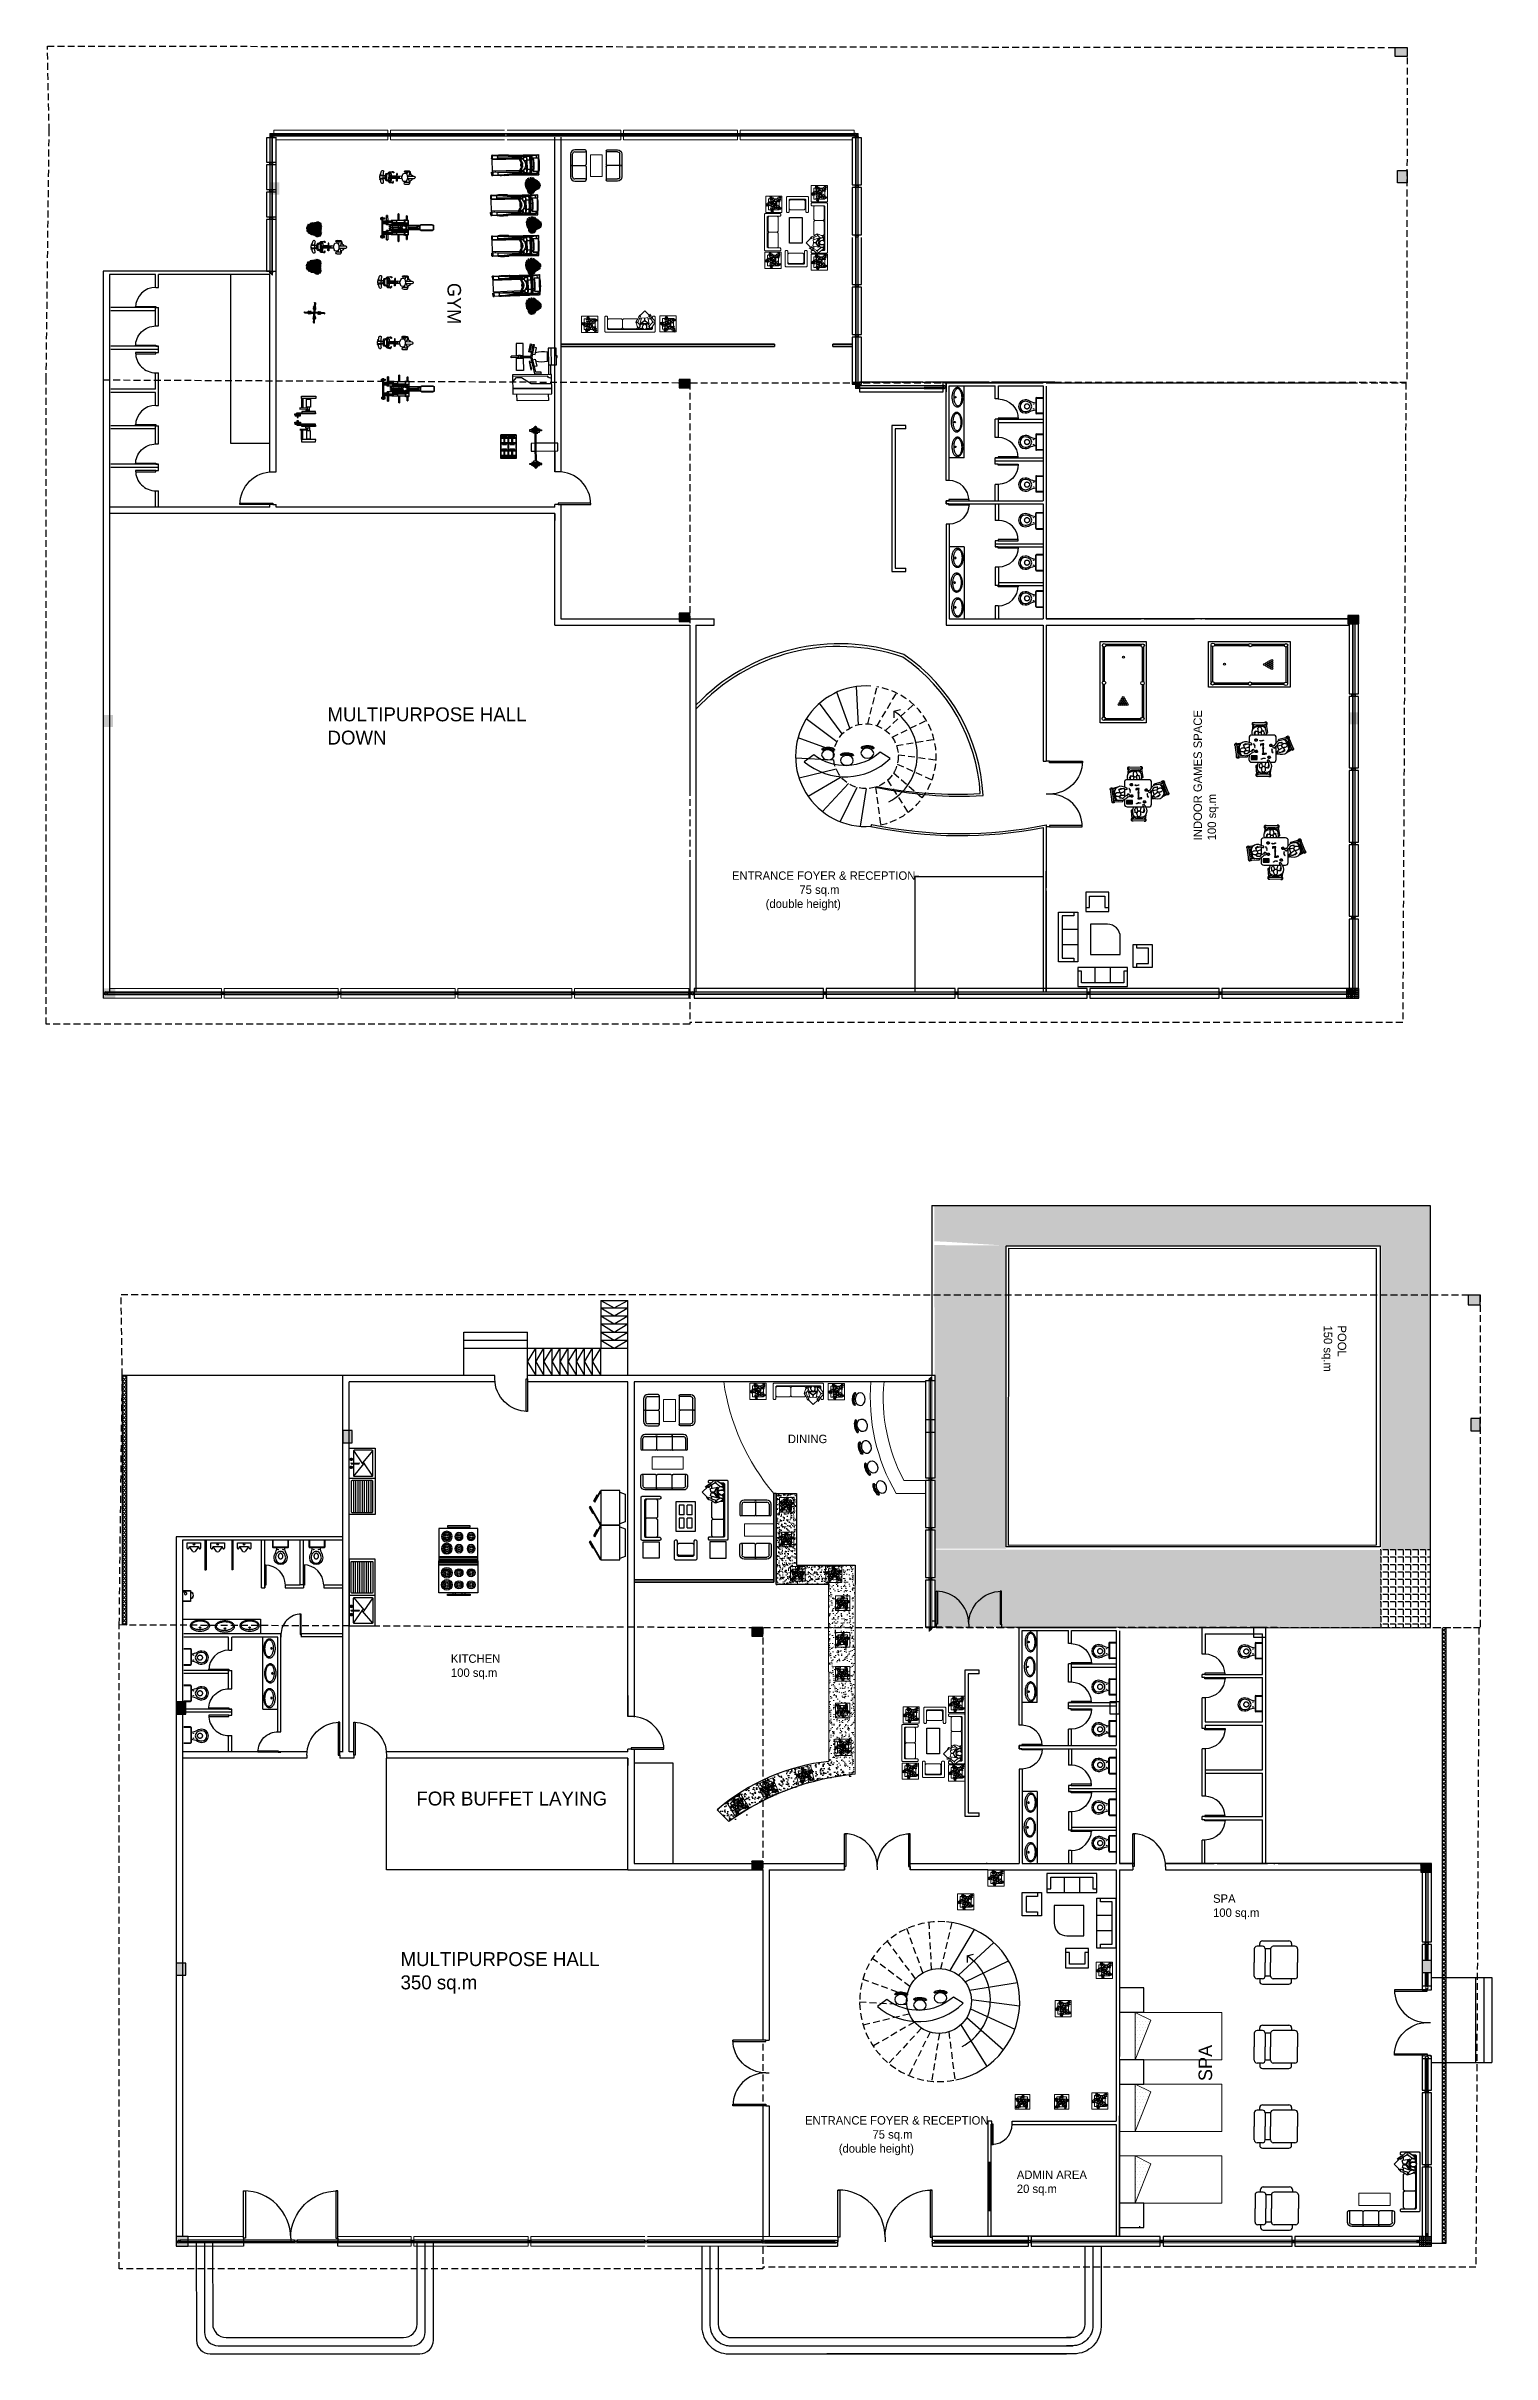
# Model space of a CAD drawing. Header units: metres. Extents: x 511.7 to 565.1, y 73.9 to 159.1.
import ezdxf

# ---------------------------------------------------------------- set-up
doc = ezdxf.new("R2010")
doc.units = ezdxf.units.M
doc.header["$MEASUREMENT"] = 0
doc.linetypes.add('DASHED2', pattern=[0.375, 0.25, -0.125])
doc.linetypes.add('HIDDEN', pattern=[0.375, 0.25, -0.125])
doc.layers.get('0').update_dxf_attribs({"lineweight": 25})
for name, color, linetype, lineweight in [('A-GLAZ-CWMG', 7, 'Continuous', 9), ('A-WALL', 7, 'Continuous', 9), ('A-WALL-PATT', 7, 'Continuous', 9), ('amenagement', 7, 'Continuous', 18), ('Muebles_Terminal', 8, 'Continuous', 9), ('Muros Altos Terminal', 4, 'Continuous', 35), ('Textura Pisos_Terminal', 251, 'Continuous', 0), ('walls', 255, 'Continuous', 25)]:
    doc.layers.add(name, color=color, linetype=linetype, lineweight=lineweight)
for name, color, linetype in [('ARBOLES', 3, 'Continuous'), ('DEFAULT', 7, 'Continuous'), ('fixtures', 237, 'Continuous'), ('House-inside', 7, 'Continuous'), ('landscape', 84, 'Continuous'), ('lift', 41, 'Continuous'), ('MUEBLES', 5, 'Continuous'), ('SEXER', 5, 'Continuous')]:
    doc.layers.add(name, color=color, linetype=linetype)
doc.styles.get("Standard").update_dxf_attribs({"font": 'arial.ttf'})
pattern_1 = [(45, (96.18131, -41.26887), (-0.070710678, 0.070710678), []), (135, (96.18131, -41.26887), (-0.070710678, -0.070710678), [])]

msp = doc.modelspace()

# ---------------------------------------------------------------- texts
at = {"attachment_point": 1}
for s, width, heights, insert, char_height, rotation in [('{\\fStylus BT|b0|i0|c0|p34;\\C7;GYM}', 6.89708, [-0.519], (527.001, 150.322), 0.5, 270), ('{\\fStylus BT|b0|i0|c0|p34;\\C7;INDOOR GAMES SPACE\\P100 sq.m}', 5.72513, [-0.958], (554.048, 129.743), 0.31113, 90), ('\\pxt7;{\\fStylus BT|b0|i0|c0|p34;\\C7;POOL\\P\\ptz;150 sq.m}', 2.8319, [-0.957], (559.686, 111.83), 0.31113, 270), ('{\\fStylus BT|b0|i0|c0|p34;\\C7;SPA}', 6.89708, [-0.52], (554.234, 83.93), 0.5, 90)]:
    msp.add_mtext_dynamic_manual_height_columns(s, width=width, gutter_width=1, heights=heights, dxfattribs=dict(at, insert=insert, char_height=char_height, rotation=rotation))
for s, width, heights, insert, char_height in [('{\\fStylus BT|b0|i0|c0|p34;\\C7;MULTIPURPOSE HALL DOWN}', 7.36323, [-1.399], (522.069, 134.652), 0.51508), ('{\\fStylus BT|b0|i0|c0|p34;\\C7;ENTRANCE FOYER & RECEPTION\\P\t\t75 sq.m\\P\t(double height)}', 6.89708, [-1.476], (537.005, 128.596), 0.31113), ('{\\fStylus BT|b0|i0|c0|p34;\\C7;DINING}', 5.72513, [-0.323], (539.07, 107.796), 0.31113), ('{\\fStylus BT|b0|i0|c0|p34;\\C7;KITCHEN\\P100 sq.m}', 5.72513, [-0.957], (526.627, 99.685), 0.31113), ('{\\fStylus BT|b0|i0|c0|p34;\\C7;FOR BUFFET LAYING}', 7.36323, [-0.542], (525.352, 94.62), 0.51508), ('{\\fStylus BT|b0|i0|c0|p34;\\C7;SPA \\P100 sq.m}', 5.72513, [-0.958], (554.769, 90.824), 0.31113), ('{\\fStylus BT|b0|i0|c0|p34;\\C7;MULTIPURPOSE HALL\\P350 sq.m}', 7.36323, [-1.586], (524.768, 88.691), 0.51508), ('{\\fStylus BT|b0|i0|c0|p34;\\C7;ENTRANCE FOYER & RECEPTION\\P\t\t75 sq.m\\P\t(double height)}', 6.89708, [-1.476], (539.704, 82.635), 0.31113), ('{\\fStylus BT|b0|i0|c0|p34;\\C7;ADMIN AREA\\P20 sq.m}', 3.20978, [-0.954], (547.523, 80.627), 0.31113)]:
    msp.add_mtext_dynamic_manual_height_columns(s, width=width, gutter_width=1, heights=heights, dxfattribs=dict(at, insert=insert, char_height=char_height))

# ---------------------------------------------------------------- blocks, each defined once
blk = doc.blocks.new('*U9')
for p, q in [((0, 0), (0, 100)), ((1000, 0), (1000, 100))]:
    blk.add_line(p, q)
blk.add_lwpolyline([(0, 0), (0, -1000), (43.75, -1000), (43.75, 0)], close=True)
blk.add_arc((0, 0), 1000, 270, 0)
blk = doc.blocks.new('*U8')
for p, q in [((0, 0), (0, 100)), ((750, 0), (750, 100))]:
    blk.add_line(p, q)
blk.add_lwpolyline([(0, 0), (0, -750), (43.75, -750), (43.75, 0)], close=True)
blk.add_arc((0, 0), 750, 270, 0)
blk = doc.blocks.new('A$C4801467F')
for points in [[(600, 170, 0.084597), (594, 203, 0.073538), (577, 235, 0.059122), (549, 264, 0.046991), (512, 290, 0.038418), (467, 311, 0.032863), (415, 327, 0.029585), (359, 337, 0.028068), (300, 340, 0.028068), (241, 337, 0.029585), (185, 327, 0.032863), (133, 311, 0.038418), (88, 290, 0.046991), (51, 264, 0.059122), (23, 235, 0.073538), (6, 203, 0.084597), (0, 170, 0.084597), (6, 137, 0.073538), (23, 105, 0.059122), (51, 76, 0.046991), (88, 50, 0.038418), (133, 29, 0.032863), (185, 13, 0.029585), (241, 3, 0.028068), (300, 0, 0.028068), (359, 3, 0.029585), (415, 13, 0.032863), (467, 29, 0.038418), (512, 50, 0.046991), (549, 76, 0.059122), (577, 105, 0.073538), (594, 137, 0.084597)], [(38, 151, 0.097963), (44, 126, 0.079718), (59, 103, 0.059072), (84, 81, 0.044019), (118, 63, 0.034462), (158, 48, 0.028691), (204, 37, 0.025428), (254, 32, 0.023953), (305, 30, 0.023953), (357, 34, 0.025428), (406, 43, 0.028691), (451, 56, 0.034462), (491, 73, 0.044019), (523, 93, 0.059072), (547, 116, 0.079718), (562, 140, 0.097963), (566, 165, 0.097963), (560, 190, 0.079718), (545, 213, 0.059072), (520, 235, 0.044019), (486, 253, 0.034462), (446, 268, 0.028691), (400, 279, 0.025428), (350, 284, 0.023953), (299, 286, 0.023953), (247, 282, 0.025428), (198, 273, 0.028691), (153, 260, 0.034462), (113, 243, 0.044019), (81, 223, 0.059072), (57, 200, 0.079718), (42, 176, 0.097963)]]:
    blk.add_lwpolyline(points, format="xyb", close=True)
blk.add_circle((300, 231), 21.6)
blk = doc.blocks.new('*U26')
for p, q in [((-750, 0), (-750, 100)), ((0, 0), (0, 100))]:
    blk.add_line(p, q)
blk.add_lwpolyline([(0, 0), (0, -750), (-43.75, -750), (-43.75, 0)], close=True)
blk.add_arc((0, 0), 750, 180, 270)
blk = doc.blocks.new('sll-2')
at = {"layer": 'MUEBLES'}
for p, q in [((94.42, 53.98), (94.42, 53.48)), ((95.12, 53.43), (94.47, 53.43)), ((94.52, 53.48), (94.52, 53.98)), ((95.72, 54.18), (94.62, 54.18)), ((94.62, 54.08), (95.72, 54.08)), ((95.17, 54.08), (95.17, 53.48)), ((95.87, 53.43), (95.22, 53.43)), ((95.82, 53.98), (95.82, 53.48)), ((95.92, 53.48), (95.92, 53.98))]:
    blk.add_line(p, q, dxfattribs=at)
for centre, radius, start, end in [((94.62, 53.98), 0.2, 90, 180), ((94.47, 53.48), 0.05, 180, 0), ((94.62, 53.98), 0.1, 90, 180), ((95.12, 54.13), 0.05, 270, 90), ((95.12, 53.48), 0.05, 270, 0), ((95.22, 54.13), 0.05, 90, 270), ((95.22, 53.48), 0.05, 180, 270), ((95.72, 53.98), 0.2, 0, 90), ((95.72, 53.98), 0.1, 360, 90), ((95.87, 53.48), 0.05, 180, 0)]:
    blk.add_arc(centre, radius, start, end, dxfattribs=at)
blk = doc.blocks.new('ar-10')
at = {"layer": 'ARBOLES', "lineweight": 0}
for p, q in [((22.43, 96.63), (22.5, 96.72)), ((22.47, 96.77), (22.58, 96.89)), ((22.5, 96.72), (22.47, 96.77)), ((22.49, 96.76), (22.53, 96.74)), ((22.58, 96.89), (22.55, 96.77)), ((22.55, 96.77), (22.58, 96.59)), ((22.57, 96.76), (22.64, 96.81)), ((22.58, 96.89), (22.59, 96.85)), ((22.59, 96.85), (22.67, 96.82)), ((22.7, 96.68), (22.61, 96.6)), ((22.67, 96.82), (22.62, 96.76)), ((22.62, 96.76), (22.73, 96.69)), ((22.73, 96.69), (22.72, 96.62)), ((22.98, 96.6), (23.02, 96.68)), ((23.02, 96.68), (23.12, 96.63)), ((23.12, 96.63), (23.17, 96.68)), ((23.17, 96.68), (23.31, 96.6)), ((22.08, 96.36), (22.12, 96.35)), ((22.08, 96.36), (22.17, 96.27)), ((22.13, 96.2), (22.08, 96.36)), ((22.12, 96.35), (22.18, 96.4)), ((22.19, 96.21), (22.13, 96.2)), ((22.15, 96.21), (22.18, 96.24)), ((22.19, 96.29), (22.17, 96.37)), ((22.17, 96.27), (22.34, 96.21)), ((22.18, 96.4), (22.22, 96.33)), ((22.24, 96.1), (22.19, 96.21)), ((22.22, 96.33), (22.32, 96.39)), ((22.24, 96.13), (22.3, 96.2)), ((22.32, 96.13), (22.24, 96.1)), ((22.32, 96.39), (22.38, 96.35)), ((22.32, 96.36), (22.34, 96.24)), ((22.39, 96.04), (22.32, 96.13)), ((22.34, 96.21), (22.53, 96.21)), ((22.37, 95.78), (22.45, 95.8)), ((22.41, 95.71), (22.37, 95.78)), ((22.38, 96.35), (22.5, 96.39)), ((22.39, 96.07), (22.46, 96.19)), ((22.46, 96.08), (22.39, 96.04)), ((22.39, 95.67), (22.49, 95.74)), ((22.39, 95.67), (22.41, 95.71)), ((22.55, 95.68), (22.39, 95.67)), ((22.49, 95.76), (22.4, 95.77)), ((22.42, 95.92), (22.48, 95.96)), ((22.45, 95.8), (22.42, 95.92)), ((22.5, 96.57), (22.43, 96.63)), ((22.49, 96.23), (22.43, 96.34)), ((22.45, 96.47), (22.5, 96.57)), ((22.52, 96.42), (22.45, 96.47)), ((22.45, 95.9), (22.57, 95.9)), ((22.46, 96.64), (22.55, 96.62)), ((22.46, 96.08), (22.54, 96.19)), ((22.48, 95.96), (22.47, 96.09)), ((22.47, 96.09), (22.65, 96.09)), ((22.48, 96.48), (22.62, 96.47)), ((22.49, 95.74), (22.6, 95.88)), ((22.5, 96.39), (22.55, 96.22)), ((22.62, 96.03), (22.5, 96)), ((22.52, 96.42), (22.66, 96.4)), ((22.54, 95.7), (22.53, 95.74)), ((22.56, 96.2), (22.54, 96.19)), ((22.55, 96.22), (22.7, 96.22)), ((22.56, 95.74), (22.55, 95.68)), ((22.73, 96.2), (22.56, 96.2)), ((22.68, 95.75), (22.56, 95.74)), ((22.58, 96.59), (22.67, 96.42)), ((22.6, 95.88), (22.65, 96.05)), ((22.65, 95.77), (22.6, 95.85)), ((22.65, 96.09), (22.68, 96.19)), ((22.67, 96.39), (22.66, 96.4)), ((22.75, 95.89), (22.66, 95.99)), ((22.67, 96.47), (22.73, 96.58)), ((22.75, 96.26), (22.67, 96.39)), ((22.67, 96.08), (22.69, 96.17)), ((22.68, 96.07), (22.67, 96.08)), ((22.78, 95.88), (22.67, 95.85)), ((22.67, 95.85), (22.68, 95.75)), ((22.68, 96.19), (22.73, 96.2)), ((22.76, 95.96), (22.68, 96.07)), ((22.81, 96.54), (22.69, 96.41)), ((22.69, 96.41), (22.77, 96.28)), ((22.69, 96.17), (22.77, 96.18)), ((22.69, 96.17), (22.69, 96.17)), ((22.7, 96.22), (22.74, 96.21)), ((22.72, 96.62), (22.81, 96.54)), ((22.74, 96.21), (22.75, 96.26)), ((22.76, 95.96), (22.78, 95.88)), ((22.77, 96.28), (22.77, 96.22)), ((22.77, 96.22), (22.81, 96.25)), ((22.77, 96.2), (22.82, 96.24)), ((22.85, 96.15), (22.77, 96.2)), ((22.86, 96.12), (22.77, 96.18)), ((22.81, 96.25), (22.86, 96.39)), ((22.82, 96.24), (22.87, 96.38)), ((22.84, 96.55), (22.87, 96.62)), ((22.84, 96.55), (22.86, 96.39)), ((22.95, 96.06), (22.85, 96.15)), ((22.86, 96.12), (22.94, 96.03)), ((22.86, 95.88), (22.94, 96.03)), ((22.98, 95.83), (22.86, 95.88)), ((22.87, 96.62), (22.98, 96.6)), ((23.02, 96.29), (22.87, 96.38)), ((23.02, 96.53), (22.88, 96.39)), ((22.89, 96.43), (22.9, 96.58)), ((22.93, 96.41), (23.04, 96.38)), ((22.96, 96.05), (22.95, 96.06)), ((22.98, 95.98), (22.95, 95.86)), ((23.1, 96.08), (22.96, 96.05)), ((23.1, 95.9), (22.96, 96.03)), ((22.99, 95.76), (22.98, 95.83)), ((23.11, 95.73), (22.99, 95.76)), ((23.18, 96.6), (23.02, 96.53)), ((23.08, 96.4), (23.02, 96.29)), ((23.15, 96.04), (23.02, 96)), ((23.02, 95.78), (23.08, 95.88)), ((23.03, 96.65), (23.04, 96.56)), ((23.14, 96.44), (23.04, 96.5)), ((23.15, 96.41), (23.08, 96.4)), ((23.09, 95.65), (23.11, 95.73)), ((23.17, 95.65), (23.09, 95.65)), ((23.1, 96.08), (23.18, 96.06)), ((23.18, 95.74), (23.1, 95.9)), ((23.16, 95.74), (23.11, 95.67)), ((23.22, 95.89), (23.13, 95.88)), ((23.16, 96.66), (23.15, 96.61)), ((23.19, 96.53), (23.15, 96.41)), ((23.18, 96.06), (23.16, 95.95)), ((23.16, 95.95), (23.25, 95.91)), ((23.2, 95.61), (23.17, 95.65)), ((23.31, 96.6), (23.18, 96.6)), ((23.18, 96.58), (23.25, 96.53)), ((23.2, 95.61), (23.18, 95.74)), ((23.26, 96.5), (23.19, 96.53)), ((23.24, 95.77), (23.2, 95.77)), ((23.26, 95.76), (23.2, 95.61)), ((23.25, 95.91), (23.21, 95.8)), ((23.21, 95.8), (23.26, 95.76)), ((23.27, 96.58), (23.26, 96.5)), ((23.31, 96.6), (23.27, 96.58))]:
    blk.add_line(p, q, dxfattribs=at)
for centre, radius, start, end in [((22.75, 96.18), 0.193, 175.5225, 210.1028), ((22.75, 96.18), 0.193, 107.997, 168.9804), ((22.75, 96.18), 0.166, 107.7649, 166.1846), ((22.75, 96.18), 0.166, 173.971, 214.9414), ((22.74, 96.18), 0.193, 59.8406, 99.9156), ((22.74, 96.18), 0.158, 258.1647, 328.6725), ((22.74, 96.17), 0.167, 58.5815, 95.1926), ((22.74, 96.18), 0.189, 268.6147, 325.1169), ((22.73, 96.18), 0.167, 337.3711, 47.6904), ((22.74, 96.18), 0.194, 332.5812, 51.731)]:
    blk.add_arc(centre, radius, start, end, dxfattribs=at)
blk = doc.blocks.new('silla-4')
at = {"layer": 'MUEBLES', "linetype": 'ByBlock', "ltscale": 0.5}
for p, q in [((88.986, 40.918), (88.947, 40.917)), ((88.987, 40.871), (88.949, 40.87)), ((88.968, 41.09), (88.973, 41.09)), ((88.968, 41.074), (88.973, 41.074)), ((88.968, 41.074), (88.968, 41.074)), ((88.968, 41.074), (88.968, 41.074)), ((88.977, 40.698), (88.984, 40.698)), ((88.978, 40.714), (88.978, 40.714)), ((88.978, 40.714), (88.978, 40.714)), ((88.978, 40.714), (88.984, 40.714)), ((88.981, 41.082), (88.981, 41.082)), ((88.981, 41.082), (88.982, 41.048)), ((88.99, 40.741), (88.991, 40.706))]:
    blk.add_line(p, q, dxfattribs=at)
for centre, radius, start, end in [((88.973, 41.082), 0.00784, 1.57937, 91.57937), ((88.973, 41.082), 0.00784, 271.57937, 1.57937), ((88.943, 41.047), 0.0392, 332.1482, 1.59351), ((88.984, 40.706), 0.00784, 1.57937, 88.11469), ((88.984, 40.706), 0.00784, 271.49995, 1.57937), ((88.951, 40.74), 0.0392, 1.57937, 30.9339)]:
    blk.add_arc(centre, radius, start, end, dxfattribs=at)
blk.add_ellipse((88.973, 40.894), major_axis=(-0.005, 0.196), ratio=0.359925, start_param=0, end_param=3.155989, dxfattribs=at)
blk.add_ellipse((89.139, 40.899), major_axis=(0.005, -0.196), ratio=0.780493, dxfattribs=at)
for points, knots in [([(88.968, 41.074), (88.965, 41.074), (88.96, 41.072), (88.947, 41.057), (88.94, 41.044), (88.92, 40.985), (88.915, 40.918), (88.926, 40.795), (88.945, 40.742), (88.969, 40.716), (88.975, 40.714), (88.978, 40.714)], [0, 0, 0, 0, 0.388453, 0.388453, 0.776906, 0.776906, 1.761796, 1.761796, 2.746687, 2.746687, 3.141593, 3.141593, 3.141593, 3.141593]), ([(88.977, 41.028), (88.953, 40.982), (88.943, 40.926), (88.952, 40.832), (88.965, 40.793), (88.985, 40.76)], [4.086072, 4.086072, 4.086072, 4.086072, 4.805728, 4.805728, 5.337853, 5.337853, 5.337853, 5.337853])]:
    blk.add_open_spline(points, degree=3, knots=knots, dxfattribs=at)
blk = doc.blocks.new('sdfd')
at = {"layer": 'Muebles_Terminal', "linetype": 'ByBlock'}
for p, q in [((-0.821, 0.475), (-0.846, 0.45)), ((-0.846, 0.45), (-0.846, -0.1)), ((-0.771, 0.475), (-0.821, 0.475)), ((-0.746, 0.45), (-0.771, 0.475)), ((-0.746, 0), (-0.746, 0.45)), ((-0.71, 0.375), (-0.746, 0.34)), ((-0.71, 0), (-0.746, 0.035)), ((-0.721, -0.025), (-0.746, 0)), ((-0.196, 0.375), (-0.71, 0.375)), ((-0.196, 0), (-0.71, 0)), ((-0.196, 0.375), (-0.161, 0.34)), ((-0.196, 0), (-0.161, 0.035)), ((-0.125, 0.375), (-0.161, 0.34)), ((-0.161, 0.34), (-0.161, 0.035)), ((-0.125, 0), (-0.161, 0.035)), ((0.389, 0.375), (-0.125, 0.375)), ((0.389, 0), (-0.125, 0)), ((0.424, 0.34), (0.389, 0.375)), ((0.424, 0.035), (0.389, 0)), ((0.424, 0), (0.399, -0.025)), ((0.449, 0.475), (0.424, 0.45)), ((0.424, 0.45), (0.424, 0)), ((0.499, 0.475), (0.449, 0.475)), ((0.524, 0.45), (0.499, 0.475)), ((0.524, -0.1), (0.524, 0.45)), ((-0.846, -0.1), (-0.821, -0.125)), ((-0.821, -0.125), (0.499, -0.125)), ((0.399, -0.025), (-0.721, -0.025)), ((0.524, -0.1), (0.499, -0.125))]:
    blk.add_line(p, q, dxfattribs=at)
blk = doc.blocks.new('sdfds')
at = {"layer": 'Muebles_Terminal', "linetype": 'ByBlock'}
for p, q in [((-0.9, 0.5), (-0.925, 0.475)), ((-0.925, 0.475), (-0.925, -0.075)), ((0.9, 0.5), (-0.9, 0.5)), ((-0.825, 0.375), (-0.8, 0.4)), ((-0.825, 0.34), (-0.79, 0.375)), ((-0.825, -0.075), (-0.825, 0.375)), ((-0.825, 0.035), (-0.79, 0)), ((-0.8, 0.4), (0.8, 0.4)), ((-0.79, 0.375), (-0.31, 0.375)), ((-0.79, 0), (-0.31, 0)), ((-0.31, 0.375), (-0.275, 0.34)), ((-0.31, 0), (-0.275, 0.035)), ((-0.24, 0.375), (-0.275, 0.34)), ((-0.275, 0.035), (-0.275, 0.34)), ((-0.275, 0.035), (-0.275, 0.34)), ((-0.24, 0), (-0.275, 0.035)), ((-0.24, 0.375), (0.24, 0.375)), ((-0.24, 0), (0.24, 0)), ((0.219, 0.123), (0.239, 0.191)), ((0.229, 0.099), (0.219, 0.123)), ((0.292, 0.005), (0.229, 0.099)), ((0.239, 0.191), (0.27, 0.27)), ((0.257, 0.145), (0.239, 0.129)), ((0.239, 0.129), (0.261, 0.13)), ((0.24, 0.375), (0.275, 0.34)), ((0.24, 0), (0.273, 0.033)), ((0.293, 0.152), (0.257, 0.145)), ((0.261, 0.13), (0.292, 0.13)), ((0.27, 0.27), (0.301, 0.321)), ((0.31, 0.375), (0.275, 0.34)), ((0.275, 0.278), (0.275, 0.34)), ((0.275, 0.13), (0.275, 0.149)), ((0.292, 0.13), (0.305, 0.111)), ((0.313, -0.046), (0.292, 0.005)), ((0.337, 0.205), (0.293, 0.152)), ((0.301, 0.321), (0.323, 0.338)), ((0.305, 0.111), (0.333, 0.01)), ((0.31, 0.375), (0.502, 0.375)), ((0.323, 0.338), (0.345, 0.321)), ((0.333, 0.01), (0.367, -0.027)), ((0.363, 0.26), (0.337, 0.205)), ((0.342, 0), (0.426, 0)), ((0.345, 0.321), (0.363, 0.26)), ((0.35, 0.344), (0.391, 0.357)), ((0.359, 0.331), (0.35, 0.344)), ((0.378, 0.282), (0.359, 0.331)), ((0.437, 0.133), (0.371, 0.192)), ((0.371, 0.192), (0.374, 0.157)), ((0.374, 0.157), (0.43, -0.014)), ((0.378, 0.237), (0.378, 0.282)), ((0.403, 0.219), (0.378, 0.237)), ((0.386, 0.198), (0.378, 0.212)), ((0.378, 0.212), (0.459, 0.182)), ((0.526, 0.089), (0.386, 0.198)), ((0.391, 0.357), (0.452, 0.348)), ((0.463, 0.195), (0.403, 0.219)), ((0.53, 0.065), (0.437, 0.133)), ((0.452, 0.348), (0.445, 0.307)), ((0.445, 0.307), (0.456, 0.26)), ((0.456, 0.26), (0.49, 0.21)), ((0.459, 0.182), (0.547, 0.171)), ((0.465, 0.333), (0.461, 0.302)), ((0.461, 0.302), (0.476, 0.256)), ((0.516, 0.188), (0.463, 0.195)), ((0.489, 0.366), (0.465, 0.333)), ((0.476, 0.256), (0.497, 0.227)), ((0.52, 0.387), (0.489, 0.366)), ((0.49, 0.21), (0.516, 0.188)), ((0.497, 0.227), (0.539, 0.201)), ((0.552, 0.394), (0.52, 0.387)), ((0.578, 0.101), (0.526, 0.089)), ((0.526, 0.089), (0.526, 0.089)), ((0.531, -0.019), (0.53, 0.065)), ((0.53, 0), (0.55, 0)), ((0.539, 0.201), (0.576, 0.208)), ((0.547, 0.171), (0.632, 0.18)), ((0.555, 0.075), (0.548, 0.015)), ((0.548, 0.015), (0.552, -0.015)), ((0.589, 0.374), (0.552, 0.394)), ((0.637, 0.121), (0.555, 0.075)), ((0.576, 0.208), (0.6, 0.241)), ((0.636, 0.138), (0.578, 0.101)), ((0.586, 0.375), (0.79, 0.375)), ((0.586, 0.192), (0.616, 0.236)), ((0.625, 0.193), (0.586, 0.192)), ((0.608, 0.344), (0.589, 0.374)), ((0.6, 0.241), (0.609, 0.277)), ((0.613, 0.307), (0.608, 0.344)), ((0.609, 0.277), (0.613, 0.307)), ((0.616, 0.236), (0.626, 0.284)), ((0.623, 0.36), (0.729, 0.351)), ((0.626, 0.284), (0.623, 0.36)), ((0.68, 0.212), (0.625, 0.193)), ((0.632, 0.18), (0.683, 0.198)), ((0.683, 0.198), (0.636, 0.138)), ((0.702, 0.191), (0.637, 0.121)), ((0.664, -0.03), (0.702, 0.191)), ((0.669, 0), (0.773, 0)), ((0.711, 0.24), (0.68, 0.212)), ((0.708, 0.325), (0.701, 0.298)), ((0.701, 0.298), (0.711, 0.24)), ((0.729, 0.351), (0.708, 0.325)), ((0.723, 0.327), (0.716, 0.299)), ((0.716, 0.299), (0.729, 0.254)), ((0.75, 0.35), (0.723, 0.327)), ((0.729, 0.254), (0.768, 0.203)), ((0.786, 0.335), (0.75, 0.35)), ((0.835, 0.104), (0.756, -0.027)), ((0.768, 0.203), (0.806, 0.161)), ((0.813, 0.296), (0.786, 0.335)), ((0.79, 0.375), (0.825, 0.34)), ((0.794, -0.047), (0.896, 0.053)), ((0.8, 0.4), (0.825, 0.375)), ((0.806, 0.161), (0.844, 0.126)), ((0.888, 0.191), (0.813, 0.296)), ((0.825, 0.375), (0.825, 0.28)), ((0.825, 0.143), (0.825, 0.087)), ((0.874, 0.122), (0.835, 0.104)), ((0.844, 0.126), (0.874, 0.122)), ((0.92, 0.113), (0.888, 0.191)), ((0.896, 0.053), (0.92, 0.113)), ((0.925, 0.475), (0.9, 0.5)), ((0.925, -0.075), (0.925, 0.475)), ((-0.925, -0.075), (-0.9, -0.1)), ((-0.9, -0.1), (-0.85, -0.1)), ((-0.85, -0.1), (-0.825, -0.075)), ((0.325, -0.085), (0.313, -0.046)), ((0.36, -0.126), (0.325, -0.085)), ((0.384, -0.097), (0.361, -0.077)), ((0.361, -0.077), (0.363, -0.101)), ((0.363, -0.101), (0.388, -0.155)), ((0.367, -0.027), (0.388, -0.092)), ((0.388, -0.092), (0.384, -0.097)), ((0.43, -0.014), (0.441, -0.032)), ((0.441, -0.032), (0.531, -0.019)), ((0.552, -0.015), (0.653, -0.043)), ((0.653, -0.043), (0.664, -0.03)), ((0.689, -0.106), (0.719, -0.087)), ((0.697, -0.088), (0.689, -0.106)), ((0.721, -0.065), (0.697, -0.088)), ((0.719, -0.087), (0.733, -0.097)), ((0.756, -0.027), (0.721, -0.065)), ((0.733, -0.097), (0.724, -0.126)), ((0.735, -0.174), (0.787, -0.094)), ((0.782, -0.07), (0.794, -0.047)), ((0.787, -0.094), (0.782, -0.07)), ((0.825, -0.017), (0.825, -0.075)), ((0.825, -0.075), (0.85, -0.1)), ((0.85, -0.1), (0.9, -0.1)), ((0.9, -0.1), (0.925, -0.075))]:
    blk.add_line(p, q, dxfattribs=at)
at = {"layer": 'Muebles_Terminal'}
for p in [(0.365, -0.104), (0.73, -0.108)]:
    blk.add_line(p, (0.549, -0.289), dxfattribs=at)
blk = doc.blocks.new('juhn')
at = {"layer": 'Muebles_Terminal', "linetype": 'ByBlock'}
for p, q in [((-0.273, 0.804), (-0.298, 0.779)), ((-0.298, 0.779), (-0.298, 0.229)), ((-0.298, 0.229), (-0.273, 0.204)), ((-0.223, 0.804), (-0.273, 0.804)), ((-0.273, 0.204), (0.487, 0.204)), ((-0.198, 0.779), (-0.223, 0.804)), ((-0.198, 0.329), (-0.198, 0.779)), ((-0.163, 0.704), (-0.198, 0.669)), ((-0.163, 0.329), (-0.198, 0.364)), ((-0.173, 0.304), (-0.198, 0.329)), ((0.387, 0.304), (-0.173, 0.304)), ((0.351, 0.704), (-0.163, 0.704)), ((0.351, 0.329), (-0.163, 0.329)), ((0.351, 0.704), (0.387, 0.669)), ((0.351, 0.329), (0.387, 0.364)), ((0.387, 0.669), (0.387, 0.364)), ((0.412, 0.329), (0.387, 0.304)), ((0.437, 0.804), (0.412, 0.779)), ((0.412, 0.779), (0.412, 0.329)), ((0.487, 0.804), (0.437, 0.804)), ((0.512, 0.779), (0.487, 0.804)), ((0.512, 0.229), (0.487, 0.204)), ((0.512, 0.779), (0.512, 0.229))]:
    blk.add_line(p, q, dxfattribs=at)
blk = doc.blocks.new('dsa')
at = {"color": 7}
for radius in [12, 10.5]:
    blk.add_circle((244.6, 299.7), radius, dxfattribs=at)
for centre, radius, start, end in [((231.3, 295.3), 4.44, 79.9632, 124.8698), ((230.6, 293.3), 6, 74.1751, 107.9736), ((232.9, 310), 9.75, 246.1531, 267.8886), ((233.4, 309.9), 9.89, 243.0147, 268.5476), ((229.3, 307.7), 9.89, 268.1491, 293.682), ((228.8, 307.6), 9.75, 271.2875, 293.023), ((233.2, 307), 5.31, 227.4262, 254.0721), ((232.1, 303.9), 2.61, 199.3201, 262.4076), ((227, 294.1), 9.89, 47.4034, 72.9362), ((226.6, 294.4), 9.75, 48.0623, 69.7979), ((236.8, 308), 6, 205.9256, 239.7241), ((235.8, 306.1), 4.44, 189.0295, 233.936), ((227.9, 288.5), 13.9, 52.7753, 74.0721), ((230.4, 290.9), 10.5, 62.6741, 82.4076), ((234.9, 315.7), 16.2, 259.9632, 275.1361), ((233.7, 304.3), 5.41, 254.1751, 288.7866), ((228.8, 302.8), 4.82, 12.6934, 42.9982), ((229.6, 302.4), 4.62, 17.5169, 53.0803), ((232.1, 288), 12.3, 72.4659, 87.8886), ((237.4, 287.3), 12.3, 109.6492, 113.023), ((237.7, 294.3), 5.41, 119.1978, 149.7241), ((241.3, 310.8), 12.3, 228.0623, 232.0194), ((223.7, 289.4), 16.2, 42.0524, 53.936), ((232.9, 288), 12, 77.747, 88.5476), ((238.1, 287.6), 12, 111.2823, 113.682), ((246.5, 286.9), 16.2, 131.0304, 143.936), ((236, 304.4), 2.5, 192.6934, 223.8074), ((241.9, 310.2), 12, 227.4034, 232.1576), ((231.1, 298.2), 5.41, 29.1978, 59.7241), ((238.8, 305.3), 5.05, 197.5169, 218.2742), ((247.4, 291.1), 13.9, 149.0262, 164.0721), ((244.4, 307.1), 9.75, 181.2875, 203.023), ((244.5, 306.6), 9.89, 178.1491, 203.682), ((244.9, 293.6), 10.5, 145.6153, 172.4076), ((224.1, 298.5), 12.3, 19.6492, 23.023), ((224.4, 297.8), 12, 21.2823, 23.682), ((241, 302.2), 5.41, 164.1751, 199.7901), ((247.9, 295.3), 12.3, 159.8174, 177.8886), ((232.1, 304.6), 4.44, 349.9632, 34.8698), ((230.1, 305.3), 6, 344.1751, 17.9736), ((241.9, 312.5), 14.6, 246.1531, 267.8886), ((242.7, 312.4), 14.8, 243.0147, 268.5476), ((220.1, 298.1), 16.2, 349.9632, 1.6227), ((252.5, 301), 16.2, 169.9632, 185.1361), ((225.2, 308), 13.9, 322.7753, 344.0721), ((224.8, 303.8), 12.3, 339.8174, 357.8886), ((239, 294.8), 5.41, 74.1751, 119.1978), ((241.3, 310.8), 12.3, 246.0635, 246.1335), ((241.9, 310.2), 12, 242.4885, 242.586), ((247, 294), 12, 152.4885, 152.586), ((247.6, 294.6), 12.3, 156.0635, 156.1335), ((231.3, 288.3), 12.3, 66.0635, 66.1335), ((230.8, 288.9), 12, 62.4885, 62.586), ((225.1, 304.5), 12.3, 336.0635, 336.1335), ((225.6, 305.1), 12, 332.4885, 332.586), ((231.6, 296.9), 5.41, 344.1751, 29.1978), ((239.8, 311.1), 12, 253.3649, 268.5476), ((242.3, 308.2), 10.5, 235.6153, 262.4076), ((224.8, 303), 12, 348.5755, 358.5476), ((246.7, 302.4), 9.89, 153.0147, 178.5476), ((249, 309.7), 16.2, 221.1828, 233.936), ((241.5, 300.9), 5.41, 209.1978, 239.7241), ((226.2, 312.2), 16.2, 311.5838, 323.936), ((227.7, 305.5), 10.5, 332.8057, 352.4076), ((242.3, 307.9), 7.97, 227.4262, 254.0721), ((240.7, 303.3), 3.91, 199.3201, 262.4076), ((237.8, 283.4), 16.2, 79.9632, 92.6782), ((246.8, 303), 9.75, 156.1531, 177.8886), ((240.6, 311.1), 12.3, 253.8673, 267.8886), ((244.7, 310.6), 13.9, 238.1979, 254.0721), ((233.1, 288.6), 14.8, 47.4034, 72.9362), ((232.4, 289.1), 14.6, 48.0623, 69.7979), ((247, 294), 12, 137.4034, 142.1576), ((234.9, 304.8), 5.41, 299.1978, 329.7241), ((247.6, 294.6), 12.3, 138.0623, 142.0194), ((240.6, 304.8), 4.44, 79.9632, 124.8698), ((239.9, 302.7), 6, 74.1751, 107.9736), ((240.7, 303.8), 2.61, 109.3201, 172.4076), ((230.9, 308.8), 9.89, 317.4034, 342.9362), ((230.8, 288.9), 12, 47.4034, 52.1576), ((242.2, 319.5), 9.75, 246.1531, 267.8886), ((242.8, 319.4), 9.89, 243.0147, 268.5476), ((238.6, 317.2), 9.89, 268.1491, 293.682), ((238.1, 317), 9.75, 271.2875, 293.023), ((231.2, 309.3), 9.75, 318.0623, 339.7979), ((243.7, 302.7), 5.31, 137.4262, 164.0721), ((242.5, 316.4), 5.31, 227.4262, 254.0721), ((242, 297), 5.05, 107.5169, 128.2742), ((234.5, 311.4), 12, 291.2823, 293.682), ((241.4, 313.3), 2.61, 199.3201, 262.4076), ((242.8, 302.3), 4.62, 107.5169, 143.0803), ((242.4, 301.6), 4.82, 102.6934, 132.9982), ((236.4, 303.5), 9.89, 47.4034, 72.9362), ((235.9, 303.8), 9.75, 48.0623, 69.7979), ((242.9, 300), 4.44, 99.0295, 143.936), ((241.1, 299.9), 2.5, 102.6934, 133.8074), ((243.3, 291.4), 9.89, 88.1491, 113.682), ((235.3, 311.8), 12.3, 289.6492, 293.023), ((239.2, 289.2), 9.89, 63.0147, 88.5476), ((244.8, 299), 6, 115.9256, 149.7241), ((237.2, 309.5), 6, 295.9256, 329.7241), ((239.1, 308.5), 4.44, 279.0295, 323.936), ((247.8, 309.5), 9, 205.9256, 239.7241), ((246.3, 306.6), 6.67, 189.0295, 233.936), ((243.9, 291.5), 9.75, 91.2875, 113.023), ((239.7, 289), 9.75, 66.1531, 87.8886), ((234.4, 280.2), 20.9, 52.7753, 74.0721), ((238.1, 283.9), 15.7, 62.6741, 82.4076), ((242.1, 305.8), 6, 254.1751, 287.9736), ((239.1, 306.3), 4.62, 287.5169, 323.0803), ((239.5, 307), 4.82, 282.6934, 312.9982), ((241.4, 303.7), 4.44, 259.9632, 304.8698), ((246.2, 317.5), 6, 205.9256, 239.7241), ((245.2, 315.6), 4.44, 189.0295, 233.936), ((237.2, 297.9), 13.9, 52.7753, 74.0721), ((239.7, 300.4), 10.5, 62.6741, 82.4076), ((235.9, 301.6), 7.23, 12.6934, 42.9982), ((237, 301), 6.93, 17.5169, 53.0803), ((244.2, 325.2), 16.2, 259.9632, 275.1361), ((240.8, 308.7), 2.5, 282.6934, 313.8074), ((239.9, 311.5), 5.05, 287.5169, 308.2742), ((243, 313.7), 5.41, 254.1751, 288.7866), ((238.2, 312.2), 4.82, 12.6934, 42.9982), ((238.9, 311.8), 4.62, 17.5169, 53.0803), ((251.1, 299.7), 9.89, 137.4034, 162.9362), ((250.8, 299.2), 9.75, 138.0623, 159.7979), ((241.4, 297.5), 12.3, 72.4659, 87.8886), ((246.7, 296.7), 12.3, 109.6492, 113.023), ((238.3, 305.9), 5.31, 317.4262, 344.0721), ((241.3, 304.8), 2.61, 289.3201, 352.4076), ((254.5, 313.7), 18.5, 228.0623, 232.0194), ((250.6, 320.3), 12.3, 228.0623, 232.0194), ((247, 303.8), 5.41, 119.1978, 149.7241), ((228.1, 281.5), 24.4, 42.0524, 53.936), ((242.2, 297.5), 12, 77.747, 88.5476), ((233, 298.8), 16.2, 42.0524, 53.936), ((247.4, 297.1), 12, 111.2823, 113.682), ((255.8, 296.3), 16.2, 131.0304, 143.936), ((245.3, 313.8), 2.5, 192.6934, 223.8074), ((246.6, 304), 3.75, 192.6934, 223.8074), ((251.2, 319.7), 12, 227.4034, 232.1576), ((240.4, 307.6), 5.41, 29.1978, 59.7241), ((255.4, 312.8), 18, 227.4034, 232.1576), ((248.2, 314.7), 5.05, 197.5169, 218.2742), ((239.2, 294.7), 8.11, 29.1978, 59.7241), ((256.8, 300.6), 13.9, 149.0262, 164.0721), ((234.4, 314), 12.3, 318.0623, 322.0194), ((250.8, 305.4), 7.58, 197.5169, 218.2742), ((235, 314.5), 12, 317.4034, 322.1576), ((254.3, 303), 10.5, 145.6153, 172.4076), ((253.7, 316.6), 9.75, 181.2875, 203.023), ((253.8, 316), 9.89, 178.1491, 203.682), ((235.3, 306.1), 9.89, 333.0147, 358.5476), ((235.2, 305.6), 9.75, 336.1531, 357.8886), ((259.1, 308.1), 14.6, 181.2875, 203.023), ((259.3, 307.3), 14.8, 178.1491, 203.682), ((233.4, 307.9), 12.3, 19.6492, 23.023), ((233.8, 307.2), 12, 21.2823, 23.682), ((257.2, 304.8), 12.3, 159.8174, 177.8886), ((250.4, 311.6), 5.41, 164.1751, 199.7901), ((241.5, 314.1), 4.44, 349.9632, 34.8698), ((239.4, 314.8), 6, 344.1751, 17.9736), ((257.2, 305.6), 12, 171.588, 178.5476), ((249.9, 303.9), 4.44, 169.9632, 214.8698), ((229.5, 307.5), 16.2, 349.9632, 1.6227), ((261.8, 310.5), 16.2, 169.9632, 185.1361), ((250.6, 320.3), 12.3, 246.0635, 246.1335), ((251.2, 319.7), 12, 242.4885, 242.586), ((234.6, 317.4), 13.9, 322.7753, 344.0721), ((234.1, 313.2), 12.3, 339.8174, 357.8886), ((248.3, 304.3), 5.41, 74.1751, 119.1978), ((251.6, 317.6), 10.5, 235.6153, 262.4076), ((240.7, 297.7), 12.3, 66.0635, 66.1335), ((240.1, 298.3), 12, 62.4885, 62.586), ((234.4, 314), 12.3, 336.0635, 336.1335), ((235, 314.5), 12, 332.4885, 332.586), ((256.3, 303.5), 12, 152.4885, 152.586), ((256.9, 304), 12.3, 156.0635, 156.1335), ((240.9, 306.4), 5.41, 344.1751, 29.1978), ((249.1, 320.5), 12, 253.3649, 268.5476), ((228.7, 295.2), 18.5, 19.6492, 23.023), ((229.2, 294.1), 18, 21.2823, 23.682), ((234.1, 312.4), 12, 348.5755, 358.5476), ((251.9, 303.3), 6, 164.1751, 197.9736), ((254.2, 300.7), 8.11, 164.1751, 199.7901), ((258.3, 319.2), 16.2, 221.1828, 233.936), ((256, 311.9), 9.89, 153.0147, 178.5476), ((240.8, 304.4), 6.67, 349.9632, 34.8698), ((237.7, 305.4), 9, 344.1751, 17.9736), ((250.9, 310.4), 5.41, 209.1978, 239.7241), ((235.5, 321.7), 16.2, 311.5838, 323.936), ((257.9, 310.1), 12.3, 199.6492, 203.023), ((256.2, 312.4), 9.75, 156.1531, 177.8886), ((237.1, 315), 10.5, 332.8057, 352.4076), ((247.1, 292.8), 16.2, 79.9632, 92.6782), ((257.6, 310.8), 12, 201.2823, 203.682), ((249.9, 320.5), 12.3, 253.8673, 267.8886), ((237.5, 302), 9.89, 358.1491, 23.682), ((237.6, 301.4), 9.75, 1.2875, 23.023), ((256.3, 303.5), 12, 137.4034, 142.1576), ((254.1, 320.1), 13.9, 238.1979, 254.0721), ((244.3, 314.2), 5.41, 299.1978, 329.7241), ((271.3, 299), 24.4, 169.9632, 185.1361), ((243.1, 303.3), 5.05, 17.5169, 38.2742), ((230.4, 309.4), 20.9, 322.7753, 344.0721), ((229.8, 303.2), 18.5, 339.8174, 357.8886), ((256.9, 304), 12.3, 138.0623, 142.0194), ((250, 313.2), 2.61, 109.3201, 172.4076), ((240.2, 318.3), 9.89, 317.4034, 342.9362), ((240.1, 298.3), 12, 47.4034, 52.1576), ((229.8, 302), 18, 348.5755, 358.5476), ((240.5, 318.8), 9.75, 318.0623, 339.7979), ((262.6, 301.1), 14.8, 153.0147, 178.5476), ((246, 304.2), 2.5, 12.6934, 43.8074), ((252.3, 306.2), 4.62, 197.5169, 233.0803), ((253.1, 312.1), 5.31, 137.4262, 164.0721), ((231.8, 315.8), 24.4, 311.5838, 323.936), ((234.2, 305.7), 15.7, 332.8057, 352.4076), ((251.4, 306.5), 5.05, 107.5169, 128.2742), ((262.8, 301.9), 14.6, 156.1531, 177.8886), ((245.1, 300.5), 6, 25.9256, 59.7241), ((243.9, 320.9), 12, 291.2823, 293.682), ((240.7, 297.7), 12.3, 48.0623, 52.0194), ((255, 314.5), 9.89, 227.4034, 252.9362), ((253.1, 305.8), 4.82, 192.6934, 222.9982), ((252.2, 309.5), 4.44, 99.0295, 143.936), ((250.5, 309.3), 2.5, 102.6934, 133.8074), ((252.7, 300.8), 9.89, 88.1491, 113.682), ((244.6, 321.3), 12.3, 289.6492, 293.023), ((248.6, 298.6), 9.89, 63.0147, 88.5476), ((246.2, 302.4), 4.44, 9.0295, 53.936), ((263.1, 288.5), 18, 137.4034, 142.1576), ((255.4, 314.2), 9.75, 228.0623, 249.7979), ((254.1, 308.5), 6, 115.9256, 149.7241), ((245, 304.6), 8.11, 299.1978, 329.7241), ((253.2, 301), 9.75, 91.2875, 113.023), ((263.9, 289.3), 18.5, 138.0623, 142.0194), ((249.1, 298.5), 9.75, 66.1531, 87.8886), ((253.6, 303.1), 3.91, 109.3201, 172.4076), ((248.4, 315.7), 4.62, 287.5169, 323.0803), ((251.4, 315.3), 6, 254.1751, 287.9736), ((238.9, 310.7), 14.8, 317.4034, 342.9362), ((248.9, 316.5), 4.82, 282.6934, 312.9982), ((250.7, 313.2), 4.44, 259.9632, 304.8698), ((249.9, 304.7), 2.61, 19.3201, 82.4076), ((239.3, 311.4), 14.6, 318.0623, 339.7979), ((248.8, 301.6), 5.31, 47.4262, 74.0721), ((258.2, 301.5), 7.97, 137.4262, 164.0721), ((255.6, 293), 7.58, 107.5169, 128.2742), ((256.9, 297.5), 6.67, 99.0295, 143.936), ((254.3, 297.3), 3.75, 102.6934, 133.8074), ((257.6, 284.5), 14.8, 88.1491, 113.682), ((259.8, 296), 9, 115.9256, 149.7241), ((258.4, 284.7), 14.6, 91.2875, 113.023), ((251.2, 306.9), 6.93, 287.5169, 323.0803), ((251.9, 308), 7.23, 282.6934, 312.9982), ((233.5, 292.8), 4.62, 107.5169, 143.0803), ((233.1, 292.1), 4.82, 102.6934, 132.9982), ((227.8, 300.1), 6, 295.9256, 329.7241), ((229.8, 299.1), 4.44, 279.0295, 323.936), ((231.5, 299.2), 2.5, 282.6934, 313.8074), ((230.6, 302.1), 5.05, 287.5169, 308.2742), ((241.8, 290.2), 9.89, 137.4034, 162.9362), ((241.5, 289.8), 9.75, 138.0623, 159.7979), ((232, 295.3), 2.61, 289.3201, 352.4076), ((228.9, 296.4), 5.31, 317.4262, 344.0721), ((225.1, 304.5), 12.3, 318.0623, 322.0194), ((225.6, 305.1), 12, 317.4034, 322.1576), ((225.9, 296.7), 9.89, 333.0147, 358.5476), ((225.8, 296.1), 9.75, 336.1531, 357.8886), ((239.5, 290.5), 6.67, 79.9632, 124.8698), ((238.4, 287.4), 9, 74.1751, 107.9736), ((247.8, 296.1), 12, 171.588, 178.5476), ((236.5, 309), 14.8, 268.1491, 293.682), ((235.7, 308.8), 14.6, 271.2875, 293.023), ((240.5, 294.5), 4.44, 169.9632, 214.8698), ((242.6, 293.8), 6, 164.1751, 197.9736), ((248.2, 301.3), 12, 201.2823, 203.682), ((248.6, 300.6), 12.3, 199.6492, 203.023), ((228.1, 292.5), 9.89, 358.1491, 23.682), ((228.3, 292), 9.75, 1.2875, 23.023), ((242.8, 286.7), 6.93, 107.5169, 143.0803), ((242.2, 285.6), 7.23, 102.6934, 132.9982), ((233.8, 293.8), 5.05, 17.5169, 38.2742), ((234.3, 297.6), 9, 295.9256, 329.7241), ((237.2, 296.1), 6.67, 279.0295, 323.936), ((236.6, 294.7), 2.5, 12.6934, 43.8074), ((243, 296.8), 4.62, 197.5169, 233.0803), ((235.8, 291.1), 6, 25.9256, 59.7241), ((231.3, 288.3), 12.3, 48.0623, 52.0194), ((245.6, 305), 9.89, 227.4034, 252.9362), ((243.8, 296.3), 4.82, 192.6934, 222.9982), ((236.8, 293), 4.44, 9.0295, 53.936), ((246.1, 304.7), 9.75, 228.0623, 249.7979), ((244.9, 321), 24.4, 259.9632, 275.1361), ((239.8, 296.3), 3.75, 282.6934, 313.8074), ((238.5, 300.6), 7.58, 287.5169, 308.2742), ((240.5, 295.2), 2.61, 19.3201, 82.4076), ((239.5, 292.1), 5.31, 47.4262, 74.0721), ((243.1, 303.9), 8.11, 254.1751, 288.7866), ((255.2, 282.8), 14.8, 137.4034, 162.9362), ((254.8, 282.1), 14.6, 138.0623, 159.7979), ((240.7, 279.5), 18.5, 72.4659, 87.8886), ((248.7, 278.4), 18.5, 109.6492, 113.023), ((236, 292.1), 7.97, 317.4262, 344.0721), ((240.6, 290.4), 3.91, 289.3201, 352.4076), ((249.1, 288.9), 8.11, 119.1978, 149.7241), ((241.9, 279.5), 18, 77.747, 88.5476), ((249.7, 278.9), 18, 111.2823, 113.682), ((262.3, 277.8), 24.4, 131.0304, 143.936), ((263.7, 284.1), 20.9, 149.0262, 164.0721), ((230.2, 304.3), 18.5, 318.0623, 322.0194), ((231.1, 305.1), 18, 317.4034, 322.1576), ((260, 287.8), 15.7, 145.6153, 172.4076), ((231.5, 292.5), 14.8, 333.0147, 358.5476), ((231.3, 291.6), 14.6, 336.1531, 357.8886), ((264.4, 290.4), 18.5, 159.8174, 177.8886), ((264.4, 291.6), 18, 171.588, 178.5476), ((253.4, 289.2), 6.67, 169.9632, 214.8698), ((222.8, 294.6), 24.4, 349.9632, 1.6227), ((254.5, 313.7), 18.5, 246.0635, 246.1335), ((255.4, 312.8), 18, 242.4885, 242.586), ((251, 289.7), 8.11, 74.1751, 119.1978), ((239.6, 279.9), 18.5, 66.0635, 66.1335), ((238.8, 280.8), 18, 62.4885, 62.586), ((230.2, 304.3), 18.5, 336.0635, 336.1335), ((231.1, 305.1), 18, 332.4885, 332.586), ((263.1, 288.5), 18, 152.4885, 152.586), ((263.9, 289.3), 18.5, 156.0635, 156.1335), ((240, 292.8), 8.11, 344.1751, 29.1978), ((252.2, 314.1), 18, 253.3649, 268.5476), ((256, 309.7), 15.7, 235.6153, 262.4076), ((256.5, 288.2), 9, 164.1751, 197.9736), ((266.1, 312), 24.4, 221.1828, 233.936), ((254.9, 298.8), 8.11, 209.1978, 239.7241), ((249.3, 272.5), 24.4, 79.9632, 92.6782), ((264.9, 299.4), 18, 201.2823, 203.682), ((265.5, 298.4), 18.5, 199.6492, 203.023), ((253.4, 314.1), 18.5, 253.8673, 267.8886), ((234.8, 286.2), 14.8, 358.1491, 23.682), ((235, 285.4), 14.6, 1.2875, 23.023), ((259.7, 313.4), 20.9, 238.1979, 254.0721), ((243.3, 288.2), 7.58, 17.5169, 38.2742), ((238.8, 280.8), 18, 47.4034, 52.1576), ((247.5, 289.6), 3.75, 12.6934, 43.8074), ((257.1, 292.6), 6.93, 197.5169, 233.0803), ((246.3, 284.1), 9, 25.9256, 59.7241), ((244.4, 314.6), 18, 291.2823, 293.682), ((239.6, 279.9), 18.5, 48.0623, 52.0194), ((261, 305), 14.8, 227.4034, 252.9362), ((258.2, 292), 7.23, 192.6934, 222.9982), ((245.5, 315.2), 18.5, 289.6492, 293.023), ((247.8, 287), 6.67, 9.0295, 53.936), ((251.4, 281.2), 14.8, 63.0147, 88.5476), ((261.7, 304.5), 14.6, 228.0623, 249.7979), ((252.2, 281), 14.6, 66.1531, 87.8886), ((255.7, 306.2), 9, 254.1751, 287.9736), ((254.7, 303.1), 6.67, 259.9632, 304.8698), ((253.4, 290.3), 3.91, 19.3201, 82.4076), ((251.8, 285.7), 7.97, 47.4262, 74.0721)]:
    blk.add_arc(centre, radius, start, end)
blk = doc.blocks.new('gdfg')
at = {"layer": 'fixtures'}
for p, q in [((10021.1, 8831.6), (10021.7, 8826)), ((10023.2, 8832.2), (10021.4, 8831.9)), ((10022, 8831.2), (10022.5, 8826.3)), ((10023.3, 8831.6), (10022.2, 8831.5)), ((10022.2, 8825.6), (10022.4, 8823.7)), ((10022.4, 8823.7), (10022.6, 8821.8)), ((10032.2, 8827.1), (10022.6, 8826.1)), ((10022.9, 8822.6), (10022.6, 8825.7)), ((10022.6, 8821.8), (10022.8, 8819.9)), ((10022.7, 8825.7), (10031.1, 8826.7)), ((10022.8, 8819.9), (10023, 8817.9)), ((10023.2, 8819.6), (10022.9, 8822.6)), ((10076, 8837.8), (10023.2, 8832.2)), ((10023.2, 8832.2), (10076, 8837.8)), ((10023.6, 8816.5), (10023.2, 8819.6)), ((10075.9, 8837.3), (10023.3, 8831.6)), ((10025.2, 8830.7), (10030.4, 8830.9)), ((10025.6, 8827), (10025.2, 8830.7)), ((10025.6, 8831.1), (10070.3, 8836)), ((10032.1, 8827.1), (10025.6, 8827)), ((10030.4, 8831), (10035.6, 8831.5)), ((10031.2, 8823), (10031.1, 8821.3)), ((10031.1, 8821.3), (10031.1, 8819.6)), ((10031.1, 8819.6), (10031.1, 8817.8)), ((10031.4, 8824.8), (10031.2, 8823)), ((10031.4, 8824.8), (10031.4, 8824.8)), ((10034.7, 8825.4), (10031.5, 8824.9)), ((10031.6, 8824.9), (10031.6, 8824.7)), ((10031.6, 8824.7), (10031.8, 8824.6)), ((10031.8, 8824.6), (10032, 8824.5)), ((10032, 8824.5), (10032.4, 8824.4)), ((10032.2, 8821), (10032.1, 8819.4)), ((10032.1, 8819.4), (10032.1, 8817.7)), ((10032.3, 8822.7), (10032.2, 8821)), ((10032.5, 8824.3), (10032.3, 8822.7)), ((10032.4, 8824.4), (10032.5, 8824.4)), ((10032.5, 8824.4), (10032.5, 8824.3)), ((10032.5, 8824.4), (10033.1, 8824.4)), ((10033.1, 8824.4), (10033.7, 8824.5)), ((10033.7, 8824.5), (10034.4, 8824.6)), ((10034, 8831.4), (10034.4, 8828.4)), ((10034.4, 8828.4), (10034.7, 8825.4)), ((10034.4, 8824.6), (10035, 8824.6)), ((10035, 8824.6), (10035.1, 8824.7)), ((10035.2, 8825), (10035.1, 8823)), ((10035.1, 8823), (10035.1, 8821.5)), ((10035.1, 8821.5), (10035.1, 8820)), ((10035.1, 8820), (10035.1, 8818.5)), ((10035.4, 8826.9), (10035.2, 8825)), ((10035.6, 8828.8), (10035.4, 8826.9)), ((10035.8, 8830.2), (10035.6, 8828.8)), ((10035.9, 8830.6), (10035.8, 8830.2)), ((10037, 8825.4), (10036.9, 8823.4)), ((10036.9, 8823.4), (10036.9, 8821.9)), ((10036.9, 8821.9), (10036.9, 8820.3)), ((10036.9, 8820.3), (10037, 8818.8)), ((10037.2, 8827.4), (10037, 8825.4)), ((10037.4, 8829.4), (10037.2, 8827.4)), ((10049, 8832.5), (10037.4, 8831.2)), ((10037.7, 8830.8), (10037.4, 8829.4)), ((10037.7, 8831.2), (10037.7, 8830.8)), ((10038.3, 8826.7), (10038.2, 8830.6)), ((10038.3, 8830.6), (10043.3, 8831.2)), ((10038.5, 8822.9), (10038.3, 8826.7)), ((10038.4, 8823.9), (10043, 8824.3)), ((10038.4, 8823.5), (10043, 8824)), ((10038.7, 8819), (10038.5, 8822.9)), ((10043.2, 8831.1), (10043, 8824.4)), ((10043.1, 8824), (10044.8, 8807.3)), ((10043.3, 8831.2), (10046.6, 8800.4)), ((10043.7, 8830.2), (10043.8, 8829.5)), ((10043.8, 8829.5), (10044.4, 8824)), ((10045.8, 8830.6), (10043.9, 8830.4)), ((10043.9, 8830.4), (10043.9, 8830.5)), ((10043.9, 8830.4), (10043.9, 8830.4)), ((10043.9, 8830.4), (10043.9, 8830.4)), ((10044.4, 8824), (10044.5, 8823.3)), ((10044.7, 8823.1), (10046.3, 8823.3)), ((10045.8, 8820.7), (10046, 8820.4)), ((10045.9, 8820.4), (10046, 8819.8)), ((10046.1, 8819.8), (10045.9, 8819.4)), ((10046.3, 8823.3), (10046.6, 8823.4)), ((10047, 8819.8), (10046.9, 8819.3)), ((10046.9, 8819.3), (10046.9, 8818.8)), ((10047.1, 8820.2), (10047, 8819.8)), ((10047.2, 8820.7), (10047.1, 8820.2)), ((10047.4, 8821.1), (10047.2, 8820.7)), ((10047.5, 8821.5), (10047.4, 8821.1)), ((10047.7, 8821.9), (10047.5, 8821.5)), ((10047.9, 8822.3), (10047.7, 8821.9)), ((10048.1, 8822.7), (10047.9, 8822.3)), ((10048.3, 8823), (10048.1, 8822.7)), ((10048.5, 8823.3), (10048.3, 8823)), ((10048.6, 8823.4), (10048.5, 8823.3)), ((10048.8, 8823.6), (10048.6, 8823.4)), ((10048.9, 8823.8), (10048.8, 8823.6)), ((10049.1, 8824.1), (10048.9, 8823.8)), ((10049, 8832.2), (10049.5, 8827.3)), ((10055, 8832.2), (10049.1, 8831.5)), ((10049.2, 8824.4), (10049.1, 8824.1)), ((10049.3, 8824.7), (10049.2, 8824.4)), ((10049.4, 8825), (10049.3, 8824.7)), ((10055.5, 8829.3), (10049.4, 8828.6)), ((10049.5, 8825.3), (10049.4, 8825)), ((10049.6, 8825.7), (10049.5, 8825.3)), ((10049.6, 8827.3), (10049.6, 8827.1)), ((10049.6, 8827.1), (10049.6, 8826.8)), ((10049.6, 8826.8), (10049.6, 8826.4)), ((10049.6, 8826.4), (10049.6, 8826)), ((10049.6, 8826), (10049.6, 8825.7)), ((10049.7, 8826.8), (10055.2, 8827.4)), ((10052.5, 8819.2), (10052.6, 8819.7)), ((10052.5, 8818.7), (10052.5, 8819.2)), ((10052.6, 8819.7), (10052.7, 8820.1)), ((10052.7, 8820.1), (10052.8, 8820.6)), ((10052.8, 8820.6), (10052.9, 8821)), ((10052.9, 8821), (10053, 8821.4)), ((10053, 8821.4), (10053.4, 8822.4)), ((10053.6, 8830.9), (10053.3, 8834)), ((10053.4, 8822.5), (10055.1, 8827.3)), ((10054.1, 8819.8), (10053.9, 8818.5)), ((10054.5, 8821.1), (10054.1, 8819.8)), ((10054.5, 8820), (10054.4, 8820.2)), ((10055.6, 8830.3), (10054.5, 8830.2)), ((10055.1, 8822.2), (10054.5, 8821.1)), ((10054.8, 8819.2), (10054.5, 8820)), ((10054.7, 8821.5), (10054.8, 8821.7)), ((10054.7, 8821.3), (10054.7, 8821.5)), ((10054.7, 8821.1), (10054.7, 8821.3)), ((10054.8, 8820.9), (10054.7, 8821.1)), ((10054.8, 8821.7), (10054.9, 8821.9)), ((10054.9, 8820.6), (10054.8, 8820.9)), ((10055.1, 8818.4), (10054.8, 8819.2)), ((10054.9, 8821.9), (10055.1, 8822.1)), ((10055, 8820.4), (10054.9, 8820.6)), ((10055.2, 8832.8), (10055, 8832)), ((10055.7, 8832.1), (10055, 8832)), ((10056.7, 8826.7), (10055, 8822)), ((10055.1, 8827.3), (10055.2, 8827.5)), ((10055.1, 8822.1), (10055.1, 8822.1)), ((10055.2, 8820.1), (10055.1, 8820.3)), ((10057.2, 8833), (10055.2, 8832.8)), ((10055.2, 8827.5), (10055.3, 8827.8)), ((10055.5, 8819.3), (10055.2, 8820.1)), ((10055.3, 8827.8), (10055.4, 8828.2)), ((10055.4, 8828.6), (10055.5, 8829.1)), ((10055.4, 8828.2), (10055.4, 8828.6)), ((10055.5, 8831.2), (10057, 8831.3)), ((10055.5, 8830.9), (10055.5, 8831.1)), ((10055.5, 8830.4), (10055.5, 8830.9)), ((10055.5, 8830), (10055.5, 8830.4)), ((10055.5, 8829.5), (10055.5, 8830)), ((10055.5, 8829.1), (10055.5, 8829.5)), ((10055.8, 8818.5), (10055.5, 8819.3)), ((10055.7, 8832.1), (10055.8, 8832.2)), ((10055.7, 8832.1), (10055.7, 8832.1)), ((10055.7, 8832.1), (10055.7, 8832.1)), ((10055.8, 8831.2), (10055.7, 8832.1)), ((10055.8, 8832.2), (10056, 8832.2)), ((10056, 8832.2), (10056.1, 8832.3)), ((10056.1, 8832.3), (10056.3, 8832.3)), ((10056.3, 8832.3), (10056.5, 8832.3)), ((10056.5, 8832.3), (10056.7, 8832.3)), ((10056.7, 8832.3), (10056.8, 8832.2)), ((10056.8, 8827), (10056.7, 8826.7)), ((10056.8, 8832.2), (10056.9, 8832.2)), ((10057, 8827.5), (10056.8, 8827)), ((10057.5, 8832.3), (10056.9, 8832.2)), ((10056.9, 8832.2), (10056.9, 8832.2)), ((10056.9, 8832.2), (10057, 8831.3)), ((10057, 8827.6), (10107.2, 8833)), ((10057, 8831.3), (10057.1, 8831.3)), ((10057.2, 8831.1), (10057, 8831.3)), ((10057.1, 8827.9), (10057, 8827.5)), ((10057.1, 8831.3), (10057.2, 8831.2)), ((10057.2, 8828.9), (10057.1, 8828.4)), ((10057.1, 8828.4), (10057.1, 8827.9)), ((10057.2, 8833.1), (10057.5, 8832.3)), ((10057.2, 8831.2), (10057.2, 8831.1)), ((10057.2, 8831), (10057.3, 8830.8)), ((10057.3, 8829.8), (10057.2, 8829.3)), ((10057.2, 8829.3), (10057.2, 8828.9)), ((10106.4, 8834.7), (10057.3, 8829.5)), ((10096.3, 8834.6), (10057.3, 8830.5)), ((10057.3, 8830.8), (10057.3, 8830.3)), ((10057.3, 8830.3), (10057.3, 8829.8)), ((10070.4, 8833.8), (10057.5, 8832.4)), ((10083.9, 8839.1), (10070.2, 8835.9)), ((10084.6, 8837.1), (10070.4, 8833.8)), ((10084, 8839), (10084.3, 8838.2)), ((10084.3, 8838.2), (10084.6, 8837.1)), ((10096.1, 8838.6), (10084.8, 8837.3)), ((10105.7, 8840.4), (10085.1, 8838.2)), ((10085.2, 8833.5), (10096.5, 8834.7)), ((10095.7, 8839.9), (10105.7, 8841)), ((10097, 8835.3), (10096.7, 8838.1)), ((10101.6, 8834.2), (10101.8, 8832.4)), ((10107.3, 8841.1), (10105.7, 8841)), ((10106.4, 8834.7), (10105.7, 8840.9)), ((10105.7, 8840.4), (10106.8, 8840.5)), ((10106.1, 8834.6), (10106.3, 8832.9)), ((10108.1, 8834.9), (10106.4, 8834.7)), ((10107.1, 8840.3), (10107.7, 8835.2)), ((10107.2, 8832.9), (10109.5, 8812.1)), ((10107.8, 8840.5), (10108.4, 8835.3)), ((10023, 8817.9), (10023.3, 8815.8)), ((10023.3, 8815.8), (10023.5, 8813.8)), ((10023.5, 8813.8), (10023.7, 8811.7)), ((10023.9, 8813.4), (10023.6, 8816.5)), ((10023.7, 8811.7), (10023.9, 8809.6)), ((10024.2, 8810.3), (10023.9, 8813.4)), ((10023.9, 8809.6), (10024.1, 8807.5)), ((10024.1, 8807.5), (10024.4, 8805.5)), ((10024.5, 8807.3), (10024.2, 8810.3)), ((10024.4, 8805.5), (10024.6, 8803.4)), ((10025, 8795.1), (10024.4, 8800.8)), ((10024.9, 8804.3), (10024.5, 8807.3)), ((10024.6, 8803.4), (10024.8, 8801.3)), ((10025.2, 8801.3), (10024.9, 8804.3)), ((10024.9, 8801.3), (10033.8, 8802.1)), ((10025.7, 8795.8), (10025.2, 8800.7)), ((10034.9, 8801.9), (10025.3, 8800.9)), ((10080, 8800.7), (10025.3, 8794.9)), ((10027.1, 8795.6), (10026, 8795.6)), ((10080.7, 8801.3), (10027.1, 8795.6)), ((10080, 8800.7), (10027.2, 8795.1)), ((10034.9, 8801.9), (10028.4, 8800.7)), ((10028.4, 8800.7), (10028.8, 8797)), ((10028.8, 8797), (10033.9, 8797.8)), ((10074, 8801.5), (10029.3, 8796.6)), ((10031.1, 8817.8), (10031.2, 8816)), ((10031.2, 8816), (10031.3, 8814.3)), ((10031.3, 8814.3), (10031.6, 8812.1)), ((10031.6, 8812.1), (10032, 8810.1)), ((10032, 8810.1), (10032.4, 8808)), ((10032.1, 8817.7), (10032.2, 8816.1)), ((10032.2, 8816.1), (10032.3, 8814.4)), ((10032.3, 8814.4), (10032.6, 8812.4)), ((10032.4, 8808), (10033, 8805.9)), ((10032.6, 8812.4), (10033, 8810.4)), ((10033, 8810.4), (10033.4, 8808.5)), ((10033, 8805.9), (10033.6, 8803.9)), ((10033.4, 8808.5), (10033.9, 8806.6)), ((10036.9, 8804.3), (10033.7, 8803.9)), ((10033.8, 8804.1), (10033.9, 8804.3)), ((10033.8, 8804), (10033.8, 8804.1)), ((10033.9, 8806.6), (10034.6, 8804.7)), ((10033.9, 8804.3), (10034.1, 8804.5)), ((10034, 8797.8), (10039.2, 8798.3)), ((10034.1, 8804.5), (10034.5, 8804.7)), ((10034.5, 8804.7), (10034.6, 8804.7)), ((10034.6, 8804.7), (10035.2, 8804.7)), ((10035.1, 8818.5), (10035.2, 8817)), ((10035.2, 8817), (10035.4, 8815)), ((10035.2, 8804.7), (10035.9, 8804.8)), ((10035.4, 8815), (10035.6, 8813.1)), ((10035.6, 8813.1), (10035.9, 8811.1)), ((10035.9, 8811.1), (10036.2, 8809.7)), ((10035.9, 8804.8), (10036.5, 8804.9)), ((10036.2, 8809.7), (10036.5, 8808.3)), ((10036.5, 8808.3), (10036.8, 8806.9)), ((10036.5, 8804.9), (10037.1, 8804.9)), ((10036.8, 8806.9), (10037.2, 8805.5)), ((10037.3, 8801.2), (10036.9, 8804.2)), ((10037, 8818.8), (10037.1, 8817.2)), ((10037.1, 8817.2), (10037.2, 8815.2)), ((10037.1, 8804.9), (10037.3, 8805)), ((10037.2, 8815.2), (10037.5, 8813.2)), ((10037.2, 8805.5), (10037.8, 8803.4)), ((10037.6, 8798.2), (10037.3, 8801.2)), ((10037.5, 8813.2), (10037.8, 8811.2)), ((10037.8, 8811.2), (10038, 8809.8)), ((10037.8, 8803.4), (10038.5, 8801.3)), ((10038, 8809.8), (10038.4, 8808.3)), ((10038.4, 8808.3), (10038.7, 8806.9)), ((10038.5, 8801.3), (10039.2, 8799.3)), ((10039.1, 8815.1), (10038.7, 8819)), ((10038.7, 8806.9), (10039.1, 8805.4)), ((10039.5, 8811.3), (10039.1, 8815.1)), ((10039.1, 8805.4), (10039.7, 8803.3)), ((10040.1, 8807.4), (10039.5, 8811.3)), ((10039.7, 8803.3), (10040.4, 8801.2)), ((10040.8, 8803.6), (10040.1, 8807.4)), ((10040.2, 8806.8), (10044.8, 8807.3)), ((10040.3, 8806.5), (10044.9, 8807)), ((10040.4, 8801.2), (10041.2, 8799.2)), ((10041.5, 8799.8), (10040.8, 8803.6)), ((10052.2, 8800.3), (10040.9, 8799.1)), ((10041.6, 8799.8), (10046.6, 8800.4)), ((10044.9, 8806.9), (10046.5, 8800.4)), ((10046.1, 8812.6), (10046.3, 8810.8)), ((10046.8, 8801.4), (10046.1, 8808.3)), ((10046.2, 8812.6), (10046.8, 8812.7)), ((10046.2, 8808.5), (10048.1, 8808.7)), ((10046.4, 8810.7), (10047.1, 8810.8)), ((10046.5, 8812.4), (10047, 8812.5)), ((10046.7, 8810.9), (10046.5, 8812.4)), ((10047.2, 8811), (10046.7, 8810.9)), ((10046.9, 8818.8), (10046.8, 8818.3)), ((10046.8, 8818.3), (10046.8, 8817.8)), ((10046.8, 8817.8), (10046.8, 8817.3)), ((10046.8, 8817.3), (10046.8, 8816.8)), ((10046.8, 8816.8), (10046.9, 8816.3)), ((10046.9, 8816.3), (10046.9, 8815.8)), ((10046.9, 8815.8), (10047, 8815.2)), ((10048.9, 8801.6), (10046.9, 8801.4)), ((10047, 8815.2), (10047.1, 8814.7)), ((10047.1, 8814.7), (10047.2, 8814.2)), ((10047.1, 8812.5), (10047.2, 8811.1)), ((10047.2, 8814.2), (10047.3, 8813.7)), ((10047.3, 8813.7), (10047.5, 8813.3)), ((10047.5, 8813.3), (10047.6, 8812.8)), ((10047.6, 8812.8), (10047.8, 8812.4)), ((10047.8, 8812.4), (10048, 8811.9)), ((10048, 8811.9), (10048.2, 8811.5)), ((10048.2, 8811.5), (10048.4, 8811.1)), ((10048.4, 8811.1), (10048.7, 8810.7)), ((10048.7, 8810.7), (10048.9, 8810.4)), ((10048.9, 8810.4), (10049.2, 8810)), ((10049.2, 8810), (10049.4, 8809.7)), ((10049.4, 8809.7), (10049.7, 8809.5)), ((10049.7, 8809.5), (10050, 8809.2)), ((10050, 8809.2), (10050.2, 8809.1)), ((10050.2, 8809.1), (10050.3, 8809)), ((10050.3, 8809), (10050.5, 8808.8)), ((10050.5, 8808.8), (10050.7, 8808.6)), ((10050.7, 8808.6), (10050.9, 8808.3)), ((10050.9, 8808.3), (10051.1, 8808)), ((10051.1, 8808), (10051.2, 8807.8)), ((10051.2, 8807.8), (10051.4, 8807.4)), ((10051.4, 8807.4), (10051.5, 8807.1)), ((10051.5, 8807.1), (10051.6, 8806.8)), ((10051.7, 8806.4), (10051.8, 8806.1)), ((10051.8, 8806.1), (10051.9, 8805.7)), ((10051.9, 8805.9), (10057.4, 8806.5)), ((10051.9, 8805.7), (10051.9, 8805.4)), ((10051.9, 8805.4), (10052.4, 8800.6)), ((10058.2, 8804.7), (10052.2, 8804.1)), ((10052.4, 8801.3), (10058.2, 8801.9)), ((10052.5, 8818.2), (10052.5, 8818.7)), ((10052.5, 8817.7), (10052.5, 8818.2)), ((10052.5, 8817.2), (10052.5, 8817.7)), ((10052.5, 8816.7), (10052.5, 8817.2)), ((10052.6, 8816.2), (10052.5, 8816.7)), ((10052.7, 8815.7), (10052.6, 8816.2)), ((10052.8, 8815.3), (10052.7, 8815.7)), ((10052.9, 8814.8), (10052.8, 8815.3)), ((10053, 8814.3), (10052.9, 8814.8)), ((10053.2, 8813.9), (10053, 8814.3)), ((10053.3, 8813.4), (10053.2, 8813.9)), ((10053.5, 8813), (10053.3, 8813.4)), ((10053.7, 8812.6), (10053.5, 8813)), ((10053.9, 8812.2), (10053.7, 8812.6)), ((10053.9, 8818.5), (10053.9, 8817.3)), ((10053.9, 8817.3), (10054, 8816.1)), ((10054, 8812), (10053.9, 8812.2)), ((10054, 8816.1), (10054.3, 8814.8)), ((10054.6, 8811.1), (10054, 8812)), ((10054.3, 8814.8), (10054.7, 8813.7)), ((10054.7, 8813.7), (10055.3, 8812.6)), ((10057.3, 8806.7), (10054.7, 8811)), ((10055, 8813.2), (10055.2, 8814)), ((10055.2, 8817.5), (10055.1, 8818.4)), ((10055.4, 8816.7), (10055.2, 8817.5)), ((10055.2, 8814), (10055.3, 8814.9)), ((10055.8, 8818.4), (10055.3, 8818.1)), ((10055.3, 8814.9), (10055.4, 8815.8)), ((10055.3, 8812.6), (10055.5, 8812.3)), ((10055.4, 8815.8), (10055.4, 8816.7)), ((10055.6, 8815.7), (10056.1, 8815.5)), ((10055.8, 8813.3), (10055.7, 8813.1)), ((10055.7, 8813.1), (10055.7, 8812.9)), ((10055.7, 8812.9), (10055.7, 8812.6)), ((10055.7, 8812.6), (10055.7, 8812.4)), ((10055.7, 8812.4), (10055.8, 8812.2)), ((10056, 8817.6), (10055.8, 8818.5)), ((10055.8, 8813.3), (10056, 8814.1)), ((10055.8, 8812.2), (10055.9, 8812.1)), ((10055.9, 8812.1), (10056, 8811.9)), ((10056.1, 8816.8), (10056, 8817.6)), ((10056, 8814.1), (10056.1, 8815)), ((10056, 8811.9), (10056.2, 8811.8)), ((10056.1, 8815.9), (10056.1, 8816.8)), ((10056.1, 8815), (10056.1, 8815.9)), ((10056.1, 8811.9), (10058.8, 8807.6)), ((10056.2, 8811.8), (10056.3, 8811.7)), ((10056.9, 8799.7), (10056.6, 8802.9)), ((10057.4, 8806.5), (10057.3, 8806.7)), ((10057.3, 8803.8), (10058.4, 8803.9)), ((10057.6, 8806.2), (10057.4, 8806.5)), ((10057.8, 8805.8), (10057.6, 8806.2)), ((10057.9, 8805.5), (10057.8, 8805.8)), ((10058.1, 8805.1), (10057.9, 8805.5)), ((10058.2, 8804.7), (10058.1, 8805.1)), ((10058.3, 8804.3), (10058.2, 8804.7)), ((10058.2, 8802), (10058.6, 8801.3)), ((10058.4, 8803.8), (10058.3, 8804.3)), ((10058.3, 8802), (10058.9, 8802.1)), ((10058.5, 8803.4), (10058.4, 8803.8)), ((10058.5, 8803.2), (10058.5, 8803.4)), ((10058.6, 8803.1), (10058.5, 8803.2)), ((10058.5, 8803.2), (10058.7, 8803)), ((10058.7, 8803), (10058.6, 8803.1)), ((10058.6, 8801.3), (10060.6, 8801.5)), ((10058.7, 8803), (10060.1, 8803.2)), ((10058.7, 8803), (10058.7, 8803)), ((10058.8, 8807.6), (10058.9, 8807.4)), ((10058.9, 8802.1), (10058.8, 8803)), ((10058.9, 8807.4), (10059.1, 8807)), ((10058.9, 8802.1), (10058.9, 8802.1)), ((10058.9, 8802.1), (10058.9, 8802.1)), ((10058.9, 8802.1), (10059, 8802.1)), ((10059, 8802.1), (10059.2, 8802)), ((10059.1, 8807), (10059.3, 8806.6)), ((10059.2, 8806.7), (10109.4, 8812.1)), ((10059.2, 8802), (10059.4, 8802)), ((10059.3, 8806.6), (10059.5, 8806.2)), ((10059.4, 8802), (10059.6, 8802)), ((10059.5, 8806.2), (10059.7, 8805.7)), ((10059.6, 8802), (10059.7, 8802.1)), ((10059.7, 8805.7), (10059.8, 8805.3)), ((10059.7, 8802.1), (10059.9, 8802.1)), ((10059.8, 8805.3), (10059.9, 8804.8)), ((10109, 8810.2), (10059.9, 8804.9)), ((10059.9, 8804.8), (10060.1, 8804.3)), ((10059.9, 8802.1), (10060, 8802.2)), ((10060, 8803.1), (10060.1, 8802.2)), ((10060, 8802.2), (10060.1, 8802.2)), ((10060.1, 8804.1), (10099.1, 8808.2)), ((10060.1, 8804.3), (10060.1, 8803.8)), ((10060.1, 8803.8), (10060.2, 8803.5)), ((10060.1, 8803.2), (10060.2, 8803.5)), ((10060.2, 8803.3), (10060.1, 8803.2)), ((10060.1, 8802.2), (10060.7, 8802.3)), ((10060.1, 8802.2), (10060.1, 8802.2)), ((10060.2, 8803.5), (10060.2, 8803.4)), ((10060.2, 8803.4), (10060.2, 8803.3)), ((10060.8, 8802.3), (10060.6, 8801.5)), ((10060.9, 8802.2), (10074, 8803.6)), ((10074, 8803.6), (10088.2, 8803.3)), ((10088.2, 8801.2), (10074, 8801.5)), ((10099.4, 8808.3), (10088, 8807.1)), ((10088, 8801.3), (10088.2, 8803.3)), ((10088.2, 8803.3), (10088.2, 8803.3)), ((10088.4, 8803.2), (10099.8, 8804.4)), ((10109.6, 8804.4), (10089, 8802.2)), ((10109.6, 8803.8), (10099.6, 8802.8)), ((10100.2, 8805), (10099.9, 8807.8)), ((10104, 8811.5), (10104.2, 8809.6)), ((10108.9, 8811.9), (10109.1, 8810.2)), ((10109, 8810.1), (10109.6, 8803.8)), ((10110.7, 8810.3), (10109.1, 8810.1)), ((10109.6, 8804.4), (10110.7, 8804.6)), ((10109.6, 8803.8), (10111.3, 8804.1)), ((10110.9, 8804.9), (10110.3, 8810)), ((10111.7, 8804.4), (10111.1, 8810))]:
    blk.add_line(p, q, dxfattribs=at)
for centre, radius, start, end in [((10021.4, 8831.7), 0.27, 163.1047, 183.4357), ((10021.4, 8831.7), 0.271, 122.8683, 143.1572), ((10021.4, 8831.7), 0.275, 143.0973, 163.1635), ((10021.4, 8831.7), 0.259, 101.9967, 122.9042), ((10108.8, 8822.7), 87.1, 177.7691, 194.5838), ((10022.2, 8831.2), 0.275, 143.0973, 163.1635), ((10022.2, 8831.2), 0.271, 122.8683, 143.1572), ((10022.2, 8831.2), 0.27, 163.1047, 183.4357), ((10022.2, 8831.2), 0.259, 101.9967, 122.9042), ((10022.6, 8825.7), 0.405, 162.9297, 183.7439), ((10022.3, 8825.5), 0.153, 100.7878, 128.4277), ((10022.6, 8825.7), 0.397, 120.9702, 142.0705), ((10022.6, 8825.7), 0.403, 142.0594, 162.9505), ((10022.6, 8824.6), 1.11, 99.5077, 106.4019), ((10022.6, 8825.7), 0.39, 99.6289, 120.9655), ((10022.9, 8823.4), 2.37, 95.9312, 100.0419), ((10025.5, 8830.7), 0.286, 156.9091, 185.7645), ((10025.6, 8830.6), 0.367, 132.0554, 156.5449), ((10025.7, 8830.5), 0.509, 112.5609, 132.2473), ((10025.8, 8830.4), 0.635, 95.8853, 112.8545), ((10036.7, 8831.3), 1.06, 147.2323, 167.7716), ((10036.9, 8831.3), 1.23, 167.5456, 186.2208), ((10036.9, 8831.3), 1.23, 185.9845, 204.6596), ((10036.6, 8831.4), 0.848, 123.4786, 147.3511), ((10036.8, 8831.2), 1.06, 204.4337, 224.973), ((10036.6, 8831), 0.848, 224.8542, 248.7267), ((10036.5, 8831.5), 0.708, 96.3457, 123.2587), ((10036.5, 8830.9), 0.708, 248.9466, 275.8596), ((10036.5, 8831.5), 0.708, 68.9466, 95.8596), ((10036.5, 8830.9), 0.708, 276.3457, 303.2587), ((10036.4, 8831.4), 0.848, 44.8542, 68.7267), ((10036.5, 8831), 0.848, 303.4786, 327.3511), ((10036.3, 8831.3), 1.06, 24.4337, 44.973), ((10036.1, 8831.2), 1.23, 5.9845, 24.6596), ((10036.3, 8831.1), 1.06, 327.2323, 347.7716), ((10036.1, 8831.2), 1.23, 347.5456, 6.2208), ((10044.1, 8830.2), 0.326, 156.304, 173.0054), ((10044.2, 8830.2), 0.437, 172.573, 186.2926), ((10043.9, 8830.3), 0.101, 96.7534, 126.0727), ((10043.9, 8830.3), 0.19, 132.946, 156.9405), ((10043.9, 8830.3), 0.11, 98.4581, 132.7987), ((10044, 8830.4), 0.0924, 93.413, 96.1307), ((10043.9, 8830.4), 0.0962, 93.4129, 97.3783), ((10044.7, 8823.3), 0.189, 213.5334, 238.4106), ((10044.8, 8823.3), 0.329, 197.1202, 214.2757), ((10044.7, 8823.2), 0.106, 238.5492, 274.9136), ((10045.8, 8820.4), 0.552, 132.2467, 156.6496), ((10046.1, 8820.2), 0.954, 155.9968, 172.9009), ((10046.4, 8820.2), 1.28, 172.4559, 186.2969), ((10046.4, 8820.1), 1.28, 185.9513, 199.7924), ((10046.1, 8820), 0.954, 199.3473, 216.2514), ((10045.6, 8820.5), 0.322, 97.1884, 132.0404), ((10045.8, 8819.8), 0.552, 215.5986, 240.0015), ((10046.1, 8827.8), 2.79, 74.2498, 101.0442), ((10045.7, 8819.6), 0.322, 240.2079, 275.0599), ((10046.2, 8826.1), 2.79, 270.5871, 297.5366), ((10046, 8827.5), 3.1, 49.0883, 74.035), ((10046.1, 8826.4), 3.1, 297.7587, 322.87), ((10045.6, 8827), 3.64, 26.6963, 49.1309), ((10048.1, 8832.8), 0.702, 70.5685, 95.9083), ((10048.1, 8832.7), 0.835, 47.7734, 70.356), ((10045.6, 8826.7), 3.64, 322.8291, 345.4001), ((10047.9, 8832.6), 1.05, 28.4678, 47.8555), ((10047.8, 8832.5), 1.24, 11.3092, 28.6532), ((10045.2, 8826.9), 4.05, 5.9999, 26.873), ((10047.7, 8832.4), 1.3, 354.6619, 11.5056), ((10045.2, 8826.8), 4.05, 345.221, 6.207), ((10053.7, 8822.5), 0.243, 160.5217, 175.7159), ((10053.8, 8822.3), 0.365, 106.2913, 139.4308), ((10053.7, 8822.4), 0.241, 141.5172, 153.5369), ((10054.4, 8830.9), 0.783, 186.0796, 276.0795), ((10053.9, 8821.9), 0.798, 87.7168, 107.351), ((10053.9, 8821.4), 1.33, 74.5776, 88.4693), ((10053.9, 8821.2), 1.53, 62.3356, 75.0083), ((10054, 8821.5), 1.2, 47.893, 62.8149), ((10054.4, 8821.9), 0.65, 26.2706, 48.8042), ((10054.7, 8822), 0.299, 349.1651, 26.9059), ((10054.8, 8822), 0.243, 325.1304, 340.3247), ((10055.4, 8827.2), 0.292, 118.3486, 155.2167), ((10055.3, 8827.2), 0.238, 156.9293, 160.4153), ((10055.5, 8826.9), 0.595, 95.6178, 118.6066), ((10055.6, 8826.4), 1.12, 81.4475, 96.4623), ((10055.5, 8825.9), 1.54, 69.7849, 81.8991), ((10055.6, 8826), 1.52, 57.893, 70.1196), ((10055.8, 8826.3), 1.08, 42.9287, 58.3669), ((10056.2, 8826.7), 0.559, 19.8308, 43.8069), ((10056.5, 8826.8), 0.28, 341.9824, 19.8557), ((10076.6, 8837.6), 0.6, 71.0345, 153.1894), ((10076.4, 8838.1), 0.374, 215.6999, 295.2924), ((10077.4, 8851), 13.3, 266.5645, 272.2292), ((10083, 8811.7), 27.1, 98.6954, 103.274), ((10094.5, 8742.9), 96.9, 97.3304, 99.2426), ((10103, 8679.1), 161.3, 96.0759, 97.4302), ((10084.1, 8838.1), 1.05, 8.6757, 88.6467), ((10084.1, 8838.1), 1.05, 297.6016, 8.6757), ((10068.3, 9004.7), 167.3, 275.7796, 277.179), ((10103.1, 8679.1), 161.3, 94.7751, 96.1293), ((10075.9, 8945.9), 108.1, 277.0799, 278.9621), ((10098, 8743.3), 96.9, 92.9626, 94.8749), ((10088.1, 8870.4), 31.5, 278.4421, 282.827), ((10094.6, 8813), 27.1, 88.9313, 93.5099), ((10095.4, 8839.6), 0.6, 39.0159, 121.1708), ((10095.3, 8840.3), 0.666, 249.9134, 332.553), ((10096.2, 8838), 0.525, 6.1026, 96.1026), ((10096.5, 8835.2), 0.525, 276.1026, 6.1026), ((10106.8, 8840.2), 0.259, 69.2542, 90.1616), ((10106.8, 8840.2), 0.271, 49.0011, 69.29), ((10106.8, 8840.2), 0.275, 28.9949, 49.0611), ((10106.8, 8840.2), 0.27, 8.7227, 29.0537), ((10107.4, 8835.1), 0.246, 279.1073, 301.5805), ((10107.5, 8840.8), 0.246, 70.6247, 93.098), ((10107.4, 8835.1), 0.253, 301.619, 323.6963), ((10107.5, 8840.8), 0.253, 48.509, 70.5863), ((10107.4, 8835.1), 0.27, 345.1871, 6.3122), ((10107.4, 8835.1), 0.262, 323.6957, 345.222), ((10107.5, 8840.8), 0.262, 26.9833, 48.5096), ((10107.5, 8840.8), 0.27, 5.8931, 27.0182), ((10108.1, 8835.2), 0.246, 279.1073, 301.5805), ((10108.1, 8835.2), 0.262, 323.6957, 345.222), ((10108.1, 8835.2), 0.253, 301.619, 323.6963), ((10108.1, 8835.2), 0.27, 345.1871, 6.3122), ((10025.2, 8801.4), 0.405, 188.4145, 209.2287), ((10025.2, 8801.4), 0.403, 209.2079, 230.099), ((10025.2, 8801.3), 0.397, 230.0878, 251.1881), ((10025.3, 8795.1), 0.27, 188.7227, 209.0537), ((10025.2, 8801.3), 0.39, 251.1929, 272.5295), ((10025.3, 8795.2), 0.275, 208.9949, 229.0611), ((10025.3, 8795.1), 0.271, 229.0011, 249.29), ((10025.3, 8795.1), 0.259, 249.2542, 270.1616), ((10026, 8795.8), 0.27, 188.7227, 209.0537), ((10026, 8795.8), 0.275, 208.9949, 229.0611), ((10026, 8795.8), 0.271, 229.0011, 249.29), ((10026, 8795.8), 0.259, 249.2542, 270.1616), ((10029.1, 8797), 0.308, 186.3938, 215.2492), ((10029.2, 8797.1), 0.395, 215.6135, 240.1029), ((10029.3, 8797.2), 0.548, 239.9111, 259.5974), ((10029.3, 8797.3), 0.684, 259.3039, 276.273), ((10040.3, 8799), 1.13, 151.7357, 169.794), ((10040.4, 8798.9), 1.28, 169.6139, 186.2155), ((10040.4, 8798.9), 1.28, 186.0327, 202.6344), ((10040.1, 8799.1), 0.889, 126.4397, 152.0588), ((10040.3, 8798.9), 1.13, 202.4543, 220.5125), ((10040.1, 8798.7), 0.889, 220.1895, 245.8086), ((10040, 8799.2), 0.711, 96.4698, 126.191), ((10040, 8798.5), 0.711, 246.0572, 275.7784), ((10040, 8799.2), 0.701, 71.219, 95.9242), ((10040, 8798.5), 0.709, 276.4384, 305.2167), ((10039.9, 8799.1), 0.828, 48.8924, 71.0142), ((10039.8, 8798.9), 1.04, 29.9028, 48.9591), ((10039.9, 8798.7), 0.877, 305.4607, 330.4466), ((10039.6, 8798.8), 1.24, 10.17, 30.0294), ((10039.7, 8798.8), 1.13, 330.259, 351.4141), ((10039.6, 8798.8), 1.29, 351.1248, 10.4632), ((10046.3, 8808.4), 0.19, 132.946, 156.9405), ((10046.5, 8808.3), 0.437, 172.573, 186.2926), ((10046.4, 8808.3), 0.326, 156.304, 173.0054), ((10046.2, 8808.4), 0.11, 98.4581, 132.7987), ((10046.8, 8812.5), 0.223, 359.9308, 88.6661), ((10047.1, 8811), 0.147, 277.3436, 6.0789), ((10048.6, 8806), 2.79, 74.2498, 101.0442), ((10048.8, 8804.4), 2.79, 270.5871, 297.5366), ((10048.5, 8805.7), 3.1, 49.0883, 74.035), ((10048.7, 8804.6), 3.1, 297.7587, 322.87), ((10048.2, 8805.3), 3.64, 26.6963, 49.1309), ((10047.8, 8805.1), 4.05, 5.9999, 26.873), ((10047.8, 8805.1), 4.05, 345.221, 6.207), ((10051.7, 8799.8), 0.702, 276.3329, 301.3912), ((10051.6, 8799.9), 0.832, 301.6003, 323.9792), ((10051.4, 8800), 1.04, 323.9041, 343.1451), ((10051.2, 8800.1), 1.3, 359.9718, 16.6059), ((10051.3, 8800.1), 1.23, 342.9672, 0.1614), ((10054.9, 8811.1), 0.286, 213.6591, 253.5908), ((10054.9, 8811.2), 0.292, 220.3697, 255.8587), ((10055, 8811.4), 0.603, 253.387, 277.7546), ((10055, 8811.5), 0.598, 255.4492, 277.4774), ((10054.9, 8812), 1.15, 276.6889, 291.335), ((10054.8, 8812.4), 1.55, 290.9065, 302.8641), ((10054.8, 8812.3), 1.51, 302.5379, 314.7008), ((10044.1, 8815.7), 12, 359.3028, 12.9454), ((10055.2, 8812), 1.06, 314.2322, 329.648), ((10055.9, 8811.7), 0.279, 352.7011, 30.3003), ((10055.9, 8811.7), 0.238, 16.4746, 24.9927), ((10055.6, 8811.8), 0.553, 328.7858, 352.7053), ((10057.4, 8803), 0.783, 96.0782, 186.0929), ((10057.5, 8806.8), 0.238, 211.8329, 215.3189), ((10057.6, 8806.9), 0.292, 217.0315, 253.8997), ((10057.6, 8807.2), 0.595, 253.6417, 276.6305), ((10057.6, 8807.7), 1.12, 275.7859, 290.8008), ((10057.5, 8808.1), 1.54, 290.3492, 302.4633), ((10057.5, 8808.1), 1.52, 302.1286, 314.3553), ((10057.8, 8807.8), 1.08, 313.8813, 329.3196), ((10058.2, 8807.5), 0.559, 328.4413, 352.4175), ((10058.5, 8807.5), 0.28, 352.3925, 30.2658), ((10080.4, 8800.5), 0.374, 76.9129, 156.5053), ((10080.5, 8801), 0.6, 219.0159, 301.1708), ((10084.1, 8788.1), 13.3, 99.9761, 105.6407), ((10081.3, 8827.6), 27.1, 268.9313, 273.5099), ((10078, 8897.3), 96.9, 272.9626, 274.8749), ((10072.8, 8961.5), 161.3, 274.7751, 276.1293), ((10087.9, 8802.3), 1.05, 283.6016, 74.6467), ((10107.7, 8635.9), 167.3, 95.0263, 96.4257), ((10073, 8961.5), 161.3, 276.0759, 277.4302), ((10102.7, 8695), 108.1, 93.2432, 95.1254), ((10081.5, 8897.7), 96.9, 277.3304, 279.2426), ((10098.7, 8771.4), 31.5, 89.3783, 93.7632), ((10092.9, 8828.9), 27.1, 278.6954, 283.274), ((10099.4, 8802.4), 0.666, 39.6522, 122.2919), ((10099.3, 8803.1), 0.6, 251.0345, 333.1894), ((10099.4, 8807.8), 0.525, 6.1026, 96.1026), ((10099.7, 8804.9), 0.525, 276.1026, 6.1026), ((10110.1, 8810), 0.246, 70.5778, 93.051), ((10110.1, 8810), 0.253, 48.4621, 70.5393), ((10110.1, 8810), 0.262, 26.9363, 48.4627), ((10110.1, 8810), 0.27, 5.8461, 26.9712), ((10110.6, 8804.8), 0.259, 281.9967, 302.9042), ((10110.8, 8810), 0.262, 6.0774, 93.0809), ((10110.6, 8804.8), 0.275, 323.0973, 343.1635), ((10110.6, 8804.8), 0.271, 302.8683, 323.1572), ((10110.6, 8804.8), 0.27, 343.1047, 3.4357), ((10111.4, 8804.4), 0.262, 279.1244, 6.1279)]:
    blk.add_arc(centre, radius, start, end, dxfattribs=at)
blk = doc.blocks.new('xcvbf')
at = {"layer": 'fixtures'}
for p, q in [((10025.9, 8757.9), (10026.5, 8752.3)), ((10028, 8758.5), (10026.1, 8758.2)), ((10026.7, 8757.5), (10027.3, 8752.6)), ((10028, 8757.9), (10027, 8757.7)), ((10027, 8751.9), (10027.2, 8750)), ((10027.2, 8750), (10027.4, 8748)), ((10037, 8753.4), (10027.3, 8752.3)), ((10027.4, 8752), (10035.9, 8752.9)), ((10027.7, 8748.9), (10027.4, 8752)), ((10027.4, 8748), (10027.6, 8746.1)), ((10027.6, 8746.1), (10027.8, 8744.2)), ((10028, 8745.8), (10027.7, 8748.9)), ((10027.8, 8744.2), (10028, 8742.1)), ((10080.8, 8764.1), (10028, 8758.5)), ((10028, 8758.5), (10080.8, 8764.1)), ((10080.7, 8763.5), (10028, 8757.9)), ((10028.3, 8742.7), (10028, 8745.8)), ((10028, 8742.1), (10028.3, 8740)), ((10028.7, 8739.6), (10028.3, 8742.7)), ((10028.3, 8740), (10028.5, 8738)), ((10028.5, 8738), (10028.7, 8735.9)), ((10029, 8736.6), (10028.7, 8739.6)), ((10028.7, 8735.9), (10028.9, 8733.8)), ((10029.3, 8733.6), (10029, 8736.6)), ((10030, 8756.9), (10035.2, 8757.2)), ((10030.4, 8753.3), (10030, 8756.9)), ((10030.4, 8757.3), (10075.1, 8762.2)), ((10036.9, 8753.4), (10030.4, 8753.3)), ((10035.1, 8757.2), (10040.4, 8757.8)), ((10036, 8749.3), (10035.9, 8747.6)), ((10035.9, 8747.6), (10035.9, 8745.8)), ((10035.9, 8745.8), (10035.9, 8744.1)), ((10035.9, 8744.1), (10036, 8742.3)), ((10036.2, 8751), (10036, 8749.3)), ((10036, 8742.3), (10036.1, 8740.5)), ((10036.1, 8740.5), (10036.4, 8738.4)), ((10039.5, 8751.6), (10036.2, 8751.2)), ((10036.2, 8751.1), (10036.2, 8751)), ((10036.3, 8751.2), (10036.4, 8751)), ((10036.4, 8751), (10036.5, 8750.8)), ((10036.4, 8738.4), (10036.8, 8736.3)), ((10036.5, 8750.8), (10036.8, 8750.7)), ((10036.8, 8750.7), (10037.1, 8750.6)), ((10036.8, 8736.3), (10037.2, 8734.2)), ((10037.1, 8748.9), (10036.9, 8747.3)), ((10036.9, 8747.3), (10036.9, 8745.7)), ((10036.9, 8745.7), (10036.9, 8744)), ((10036.9, 8744), (10037, 8742.3)), ((10037, 8742.3), (10037.1, 8740.7)), ((10037.2, 8750.6), (10037.1, 8748.9)), ((10037.1, 8750.6), (10037.2, 8750.6)), ((10037.1, 8740.7), (10037.4, 8738.7)), ((10037.2, 8750.6), (10037.2, 8750.6)), ((10037.2, 8734.2), (10037.8, 8732.2)), ((10037.3, 8750.6), (10037.9, 8750.7)), ((10037.4, 8738.7), (10037.7, 8736.7)), ((10037.7, 8736.7), (10038.2, 8734.7)), ((10037.9, 8750.7), (10038.5, 8750.8)), ((10038.2, 8734.7), (10038.7, 8732.8)), ((10038.5, 8750.8), (10039.2, 8750.8)), ((10038.8, 8757.6), (10039.1, 8754.6)), ((10039.1, 8754.6), (10039.5, 8751.6)), ((10039.2, 8750.8), (10039.8, 8750.9)), ((10039.8, 8750.9), (10039.9, 8750.9)), ((10039.9, 8749.2), (10039.8, 8747.8)), ((10039.8, 8747.8), (10039.8, 8746.3)), ((10039.8, 8746.3), (10039.9, 8744.7)), ((10040, 8751.2), (10039.9, 8749.2)), ((10039.9, 8744.7), (10040, 8743.2)), ((10040.1, 8753.2), (10040, 8751.2)), ((10040, 8743.2), (10040.1, 8741.3)), ((10040.4, 8755.1), (10040.1, 8753.2)), ((10040.1, 8741.3), (10040.4, 8739.3)), ((10040.6, 8756.5), (10040.4, 8755.1)), ((10040.4, 8739.3), (10040.7, 8737.4)), ((10040.7, 8756.9), (10040.6, 8756.5)), ((10040.7, 8737.4), (10040.9, 8735.9)), ((10040.9, 8735.9), (10041.2, 8734.5)), ((10041.2, 8734.5), (10041.6, 8733.1)), ((10041.8, 8751.7), (10041.7, 8749.6)), ((10041.7, 8749.6), (10041.7, 8748.1)), ((10041.7, 8748.1), (10041.7, 8746.6)), ((10041.7, 8746.6), (10041.8, 8745)), ((10042, 8753.7), (10041.8, 8751.7)), ((10041.8, 8745), (10041.8, 8743.5)), ((10041.8, 8743.5), (10042, 8741.5)), ((10042.2, 8755.6), (10042, 8753.7)), ((10042, 8741.5), (10042.3, 8739.5)), ((10053.8, 8758.7), (10042.2, 8757.5)), ((10042.4, 8757.1), (10042.2, 8755.6)), ((10042.3, 8739.5), (10042.6, 8737.5)), ((10042.5, 8757.4), (10042.4, 8757.1)), ((10042.6, 8737.5), (10042.8, 8736)), ((10042.8, 8736), (10043.1, 8734.6)), ((10043.1, 8753), (10043, 8756.9)), ((10043.1, 8756.9), (10048.1, 8757.4)), ((10043.2, 8749.1), (10043.1, 8753)), ((10043.1, 8734.6), (10043.5, 8733.1)), ((10043.2, 8750.1), (10047.7, 8750.6)), ((10043.2, 8749.8), (10047.8, 8750.3)), ((10043.5, 8745.3), (10043.2, 8749.1)), ((10043.9, 8741.4), (10043.5, 8745.3)), ((10044.3, 8737.5), (10043.9, 8741.4)), ((10044.9, 8733.7), (10044.3, 8737.5)), ((10047.9, 8757.3), (10047.8, 8750.6)), ((10047.8, 8750.2), (10049.6, 8733.6)), ((10048.1, 8757.4), (10051.4, 8726.6)), ((10048.5, 8756.4), (10048.6, 8755.7)), ((10048.7, 8756.7), (10048.6, 8756.7)), ((10048.6, 8756.7), (10048.7, 8756.7)), ((10048.6, 8756.7), (10048.7, 8756.7)), ((10048.6, 8755.7), (10049.2, 8750.2)), ((10050.6, 8756.8), (10048.7, 8756.7)), ((10049.2, 8750.2), (10049.2, 8749.6)), ((10049.4, 8749.3), (10051, 8749.6)), ((10050.6, 8747), (10050.8, 8746.7)), ((10050.7, 8746.6), (10050.8, 8746.1)), ((10050.9, 8746), (10050.7, 8745.7)), ((10050.9, 8738.9), (10051.1, 8737)), ((10051.6, 8727.7), (10050.9, 8734.5)), ((10051, 8749.6), (10051.3, 8749.6)), ((10051, 8738.9), (10051.6, 8739)), ((10051, 8734.8), (10052.9, 8735)), ((10051.1, 8737), (10051.8, 8737.1)), ((10051.3, 8738.7), (10051.8, 8738.8)), ((10051.4, 8737.2), (10051.3, 8738.7)), ((10052, 8737.3), (10051.5, 8737.2)), ((10051.7, 8745.1), (10051.6, 8744.6)), ((10051.6, 8744.6), (10051.6, 8744.1)), ((10051.6, 8744.1), (10051.6, 8743.6)), ((10051.6, 8743.6), (10051.6, 8743)), ((10051.6, 8743), (10051.6, 8742.5)), ((10051.6, 8742.5), (10051.7, 8742)), ((10051.8, 8746), (10051.7, 8745.6)), ((10051.7, 8745.6), (10051.7, 8745.1)), ((10051.7, 8742), (10051.8, 8741.5)), ((10051.9, 8746.5), (10051.8, 8746)), ((10051.8, 8741.5), (10051.9, 8741)), ((10052, 8746.9), (10051.9, 8746.5)), ((10051.9, 8741), (10052, 8740.5)), ((10051.9, 8738.7), (10052, 8737.3)), ((10052.2, 8747.4), (10052, 8746.9)), ((10052, 8740.5), (10052.1, 8740)), ((10052.1, 8740), (10052.2, 8739.5)), ((10052.3, 8747.8), (10052.2, 8747.4)), ((10052.2, 8739.5), (10052.4, 8739.1)), ((10052.5, 8748.2), (10052.3, 8747.8)), ((10052.4, 8739.1), (10052.6, 8738.6)), ((10052.7, 8748.6), (10052.5, 8748.2)), ((10052.6, 8738.6), (10052.8, 8738.2)), ((10052.9, 8748.9), (10052.7, 8748.6)), ((10052.8, 8738.2), (10053, 8737.8)), ((10053.1, 8749.2), (10052.9, 8748.9)), ((10053, 8737.8), (10053.2, 8737.4)), ((10053.3, 8749.5), (10053.1, 8749.2)), ((10053.2, 8737.4), (10053.4, 8737)), ((10053.4, 8749.7), (10053.3, 8749.5)), ((10053.5, 8749.8), (10053.4, 8749.7)), ((10053.4, 8737), (10053.7, 8736.6)), ((10053.7, 8750.1), (10053.5, 8749.8)), ((10053.9, 8750.3), (10053.7, 8750.1)), ((10053.7, 8736.6), (10053.9, 8736.3)), ((10053.8, 8758.5), (10054.3, 8753.6)), ((10059.8, 8758.4), (10053.9, 8757.8)), ((10054, 8750.6), (10053.9, 8750.3)), ((10053.9, 8736.3), (10054.2, 8736)), ((10054.1, 8750.9), (10054, 8750.6)), ((10054.2, 8751.2), (10054.1, 8750.9)), ((10060.3, 8755.5), (10054.2, 8754.9)), ((10054.3, 8751.6), (10054.2, 8751.2)), ((10054.2, 8736), (10054.5, 8735.7)), ((10054.4, 8752.3), (10054.3, 8751.9)), ((10054.3, 8751.9), (10054.3, 8751.6)), ((10054.4, 8753.6), (10054.4, 8753.4)), ((10054.4, 8753.4), (10054.4, 8753)), ((10054.4, 8753), (10054.4, 8752.7)), ((10054.4, 8752.7), (10054.4, 8752.3)), ((10054.5, 8753.1), (10059.9, 8753.6)), ((10054.5, 8735.7), (10054.8, 8735.5)), ((10054.8, 8735.5), (10055, 8735.3)), ((10055, 8735.3), (10055.1, 8735.2)), ((10055.1, 8735.2), (10055.3, 8735)), ((10055.3, 8735), (10055.5, 8734.8)), ((10055.5, 8734.8), (10055.7, 8734.6)), ((10055.7, 8734.6), (10055.9, 8734.3)), ((10055.9, 8734.3), (10056, 8734)), ((10056, 8734), (10056.2, 8733.7)), ((10057.3, 8745.4), (10057.4, 8745.9)), ((10057.3, 8745), (10057.3, 8745.4)), ((10057.3, 8744.5), (10057.3, 8745)), ((10057.3, 8744), (10057.3, 8744.5)), ((10057.3, 8743.5), (10057.3, 8744)), ((10057.3, 8743), (10057.3, 8743.5)), ((10057.4, 8742.5), (10057.3, 8743)), ((10057.4, 8745.9), (10057.5, 8746.4)), ((10057.4, 8742), (10057.4, 8742.5)), ((10057.5, 8741.5), (10057.4, 8742)), ((10057.5, 8746.4), (10057.6, 8746.8)), ((10057.7, 8741), (10057.5, 8741.5)), ((10057.6, 8746.8), (10057.7, 8747.3)), ((10057.7, 8747.3), (10057.8, 8747.7)), ((10057.8, 8740.6), (10057.7, 8741)), ((10057.8, 8747.7), (10058.2, 8748.7)), ((10057.9, 8740.1), (10057.8, 8740.6)), ((10058.1, 8739.7), (10057.9, 8740.1)), ((10058.4, 8757.1), (10058, 8760.3)), ((10058.3, 8739.2), (10058.1, 8739.7)), ((10058.2, 8748.8), (10059.9, 8753.5)), ((10058.5, 8738.8), (10058.3, 8739.2)), ((10058.7, 8738.4), (10058.5, 8738.8)), ((10058.9, 8746), (10058.7, 8744.8)), ((10058.7, 8744.8), (10058.7, 8743.5)), ((10058.7, 8743.5), (10058.8, 8742.3)), ((10058.8, 8738.2), (10058.7, 8738.4)), ((10058.8, 8742.3), (10059.1, 8741.1)), ((10059.4, 8737.3), (10058.8, 8738.2)), ((10059.3, 8747.3), (10058.9, 8746)), ((10059.2, 8746.3), (10059.1, 8746.5)), ((10059.1, 8741.1), (10059.5, 8739.9)), ((10060.3, 8756.5), (10059.2, 8756.4)), ((10059.6, 8745.5), (10059.2, 8746.3)), ((10059.8, 8748.5), (10059.3, 8747.3)), ((10062.1, 8733), (10059.4, 8737.2)), ((10059.5, 8747.8), (10059.6, 8748)), ((10059.5, 8747.6), (10059.5, 8747.8)), ((10059.5, 8747.3), (10059.5, 8747.6)), ((10059.6, 8747.1), (10059.5, 8747.3)), ((10059.5, 8739.9), (10060.1, 8738.8)), ((10059.6, 8748), (10059.7, 8748.2)), ((10059.7, 8746.9), (10059.6, 8747.1)), ((10059.8, 8744.7), (10059.6, 8745.5)), ((10059.7, 8748.2), (10059.9, 8748.3)), ((10059.8, 8746.7), (10059.7, 8746.9)), ((10060, 8759.1), (10059.8, 8758.3)), ((10060.5, 8758.3), (10059.8, 8758.3)), ((10061.5, 8752.9), (10059.8, 8748.2)), ((10060, 8743.8), (10059.8, 8744.7)), ((10059.8, 8739.5), (10060, 8740.3)), ((10059.9, 8753.7), (10060, 8754.1)), ((10059.9, 8753.5), (10059.9, 8753.7)), ((10059.9, 8748.3), (10059.9, 8748.4)), ((10060, 8746.4), (10059.9, 8746.6)), ((10062, 8759.3), (10060, 8759.1)), ((10060, 8754.1), (10060.1, 8754.5)), ((10060.3, 8745.6), (10060, 8746.4)), ((10060.1, 8742.9), (10060, 8743.8)), ((10060, 8740.3), (10060.1, 8741.2)), ((10060.1, 8754.5), (10060.2, 8754.9)), ((10060.5, 8744.7), (10060.1, 8744.4)), ((10060.2, 8742.1), (10060.1, 8742.9)), ((10060.1, 8741.2), (10060.2, 8742.1)), ((10060.1, 8738.8), (10060.3, 8738.5)), ((10060.2, 8754.9), (10060.3, 8755.3)), ((10060.3, 8757.4), (10061.8, 8757.6)), ((10060.3, 8757.2), (10060.3, 8757.4)), ((10060.3, 8756.7), (10060.3, 8757.2)), ((10060.3, 8756.2), (10060.3, 8756.7)), ((10060.3, 8755.8), (10060.3, 8756.2)), ((10060.3, 8755.3), (10060.3, 8755.8)), ((10060.6, 8744.7), (10060.3, 8745.6)), ((10060.4, 8741.9), (10060.8, 8741.8)), ((10060.5, 8739.4), (10060.4, 8739.1)), ((10060.4, 8739.1), (10060.4, 8738.9)), ((10060.4, 8738.9), (10060.5, 8738.7)), ((10060.5, 8758.3), (10060.5, 8758.4)), ((10060.5, 8758.4), (10060.6, 8758.4)), ((10060.5, 8758.3), (10060.5, 8758.3)), ((10060.6, 8757.5), (10060.5, 8758.3)), ((10060.5, 8739.6), (10060.7, 8740.4)), ((10060.6, 8739.6), (10060.5, 8739.4)), ((10060.5, 8738.7), (10060.5, 8738.5)), ((10060.5, 8738.5), (10060.7, 8738.3)), ((10060.6, 8758.4), (10060.7, 8758.5)), ((10060.8, 8743.9), (10060.6, 8744.7)), ((10060.7, 8758.5), (10060.9, 8758.5)), ((10060.7, 8740.4), (10060.9, 8741.3)), ((10060.7, 8738.3), (10060.8, 8738.2)), ((10060.9, 8743), (10060.8, 8743.9)), ((10060.8, 8738.2), (10061, 8738)), ((10060.9, 8758.5), (10061.1, 8758.6)), ((10060.9, 8742.1), (10060.9, 8743)), ((10060.9, 8741.3), (10060.9, 8742.1)), ((10060.9, 8738.1), (10063.5, 8733.9)), ((10061, 8738), (10061, 8738)), ((10061.1, 8758.6), (10061.3, 8758.6)), ((10061.3, 8758.6), (10061.4, 8758.5)), ((10061.4, 8758.5), (10061.6, 8758.5)), ((10061.6, 8753.3), (10061.5, 8752.9)), ((10061.6, 8758.5), (10061.6, 8758.5)), ((10061.6, 8758.5), (10061.6, 8758.5)), ((10062.3, 8758.5), (10061.6, 8758.5)), ((10061.6, 8758.5), (10061.7, 8757.6)), ((10061.7, 8753.7), (10061.6, 8753.3)), ((10061.8, 8754.2), (10061.7, 8753.7)), ((10061.8, 8753.8), (10112, 8759.2)), ((10061.8, 8757.5), (10061.9, 8757.5)), ((10062, 8757.4), (10061.8, 8757.5)), ((10061.9, 8754.6), (10061.8, 8754.2)), ((10061.9, 8759.3), (10062.3, 8758.6)), ((10061.9, 8757.5), (10062, 8757.5)), ((10062, 8755.1), (10061.9, 8754.6)), ((10101.1, 8760.9), (10062, 8756.7)), ((10111.1, 8760.9), (10062, 8755.7)), ((10062, 8757.5), (10062, 8757.4)), ((10062, 8757.3), (10062, 8757.1)), ((10062, 8757.1), (10062.1, 8756.6)), ((10062.1, 8756.6), (10062, 8756.1)), ((10062, 8756.1), (10062, 8755.6)), ((10062, 8755.6), (10062, 8755.1)), ((10075.1, 8760.1), (10062.3, 8758.7)), ((10063.5, 8733.9), (10063.7, 8733.7)), ((10064, 8733), (10114.2, 8738.3)), ((10113.7, 8736.4), (10064.7, 8731.2)), ((10064.9, 8730.3), (10103.9, 8734.5)), ((10088.7, 8765.4), (10075, 8762.1)), ((10089.4, 8763.4), (10075.2, 8760.1)), ((10088.8, 8765.3), (10089, 8764.4)), ((10089, 8764.4), (10089.4, 8763.4)), ((10100.9, 8764.8), (10089.5, 8763.6)), ((10110.5, 8766.7), (10089.9, 8764.5)), ((10090, 8759.7), (10101.3, 8760.9)), ((10104.1, 8734.5), (10092.8, 8733.3)), ((10100.5, 8766.2), (10110.5, 8767.3)), ((10101.8, 8761.5), (10101.5, 8764.3)), ((10105, 8731.2), (10104.7, 8734.1)), ((10106.4, 8760.4), (10106.5, 8758.6)), ((10108.8, 8737.7), (10109, 8735.9)), ((10112.1, 8767.3), (10110.5, 8767.2)), ((10111.1, 8761), (10110.5, 8767.2)), ((10110.5, 8766.7), (10111.6, 8766.8)), ((10110.9, 8760.9), (10111, 8759.1)), ((10112.9, 8761.2), (10111.1, 8760.9)), ((10111.9, 8766.5), (10112.4, 8761.4)), ((10112, 8759.2), (10114.2, 8738.3)), ((10112.6, 8766.8), (10113.2, 8761.5)), ((10113.7, 8738.2), (10113.9, 8736.4)), ((10113.7, 8736.4), (10114.4, 8730.1)), ((10115.5, 8736.5), (10113.8, 8736.4)), ((10115.7, 8731.1), (10115.1, 8736.2)), ((10116.4, 8730.7), (10115.9, 8736.3)), ((10028.9, 8733.8), (10029.2, 8731.7)), ((10029.2, 8731.7), (10029.4, 8729.6)), ((10029.8, 8721.4), (10029.2, 8727)), ((10029.6, 8730.5), (10029.3, 8733.6)), ((10029.4, 8729.6), (10029.6, 8727.5)), ((10030, 8727.5), (10029.6, 8730.5)), ((10029.7, 8727.5), (10038.5, 8728.4)), ((10030.5, 8722.1), (10030, 8726.9)), ((10039.7, 8728.2), (10030.1, 8727.2)), ((10084.7, 8726.9), (10030.1, 8721.1)), ((10031.9, 8721.9), (10030.8, 8721.8)), ((10085.5, 8727.6), (10031.9, 8721.9)), ((10084.8, 8726.9), (10031.9, 8721.3)), ((10039.7, 8728.2), (10033.2, 8726.9)), ((10033.2, 8726.9), (10033.6, 8723.2)), ((10033.6, 8723.2), (10038.7, 8724.1)), ((10078.8, 8727.7), (10034.1, 8722.9)), ((10037.8, 8732.2), (10038.4, 8730.2)), ((10041.7, 8730.5), (10038.5, 8730.2)), ((10038.6, 8730.4), (10038.7, 8730.6)), ((10038.6, 8730.2), (10038.6, 8730.4)), ((10038.7, 8732.8), (10039.3, 8730.9)), ((10038.7, 8730.6), (10038.9, 8730.8)), ((10038.8, 8724), (10044, 8724.6)), ((10038.9, 8730.8), (10039.2, 8730.9)), ((10039.2, 8730.9), (10039.3, 8730.9)), ((10039.4, 8730.9), (10040, 8731)), ((10040, 8731), (10040.6, 8731.1)), ((10040.6, 8731.1), (10041.3, 8731.1)), ((10041.3, 8731.1), (10041.9, 8731.2)), ((10041.6, 8733.1), (10041.9, 8731.7)), ((10042, 8727.4), (10041.7, 8730.4)), ((10041.9, 8731.7), (10042.6, 8729.6)), ((10041.9, 8731.2), (10042.1, 8731.2)), ((10042.3, 8724.4), (10042, 8727.4)), ((10042.6, 8729.6), (10043.3, 8727.6)), ((10043.3, 8727.6), (10044, 8725.6)), ((10043.5, 8733.1), (10043.8, 8731.7)), ((10043.8, 8731.7), (10044.5, 8729.5)), ((10044.5, 8729.5), (10045.2, 8727.4)), ((10045.6, 8729.9), (10044.9, 8733.7)), ((10045, 8733), (10049.6, 8733.5)), ((10045.1, 8732.7), (10049.7, 8733.2)), ((10045.2, 8727.4), (10045.9, 8725.4)), ((10046.3, 8726.1), (10045.6, 8729.9)), ((10057, 8726.5), (10045.6, 8725.3)), ((10046.4, 8726.1), (10051.4, 8726.6)), ((10049.7, 8733.2), (10051.2, 8726.7)), ((10053.6, 8727.8), (10051.6, 8727.6)), ((10056.2, 8733.7), (10056.3, 8733.4)), ((10056.3, 8733.4), (10056.4, 8733)), ((10056.4, 8733), (10056.5, 8732.7)), ((10056.5, 8732.7), (10056.6, 8732.3)), ((10056.6, 8732.3), (10056.7, 8731.9)), ((10056.7, 8732.2), (10062.2, 8732.8)), ((10056.7, 8731.9), (10056.7, 8731.7)), ((10056.7, 8731.7), (10057.2, 8726.8)), ((10063, 8731), (10057, 8730.4)), ((10057.2, 8727.5), (10063, 8728.1)), ((10061.7, 8725.9), (10061.4, 8729.2)), ((10062, 8730), (10063.2, 8730.2)), ((10062.2, 8732.8), (10062.1, 8733)), ((10062.4, 8732.4), (10062.2, 8732.8)), ((10062.6, 8732.1), (10062.4, 8732.4)), ((10062.7, 8731.7), (10062.6, 8732.1)), ((10062.8, 8731.3), (10062.7, 8731.7)), ((10063, 8730.9), (10062.8, 8731.3)), ((10062.9, 8728.3), (10063.3, 8727.5)), ((10063.1, 8730.5), (10063, 8730.9)), ((10063, 8728.3), (10063.7, 8728.4)), ((10063.2, 8730.1), (10063.1, 8730.5)), ((10063.3, 8729.7), (10063.2, 8730.1)), ((10063.3, 8729.5), (10063.3, 8729.7)), ((10063.4, 8729.3), (10063.3, 8729.4)), ((10063.3, 8729.4), (10063.5, 8729.3)), ((10063.5, 8729.3), (10063.4, 8729.3)), ((10063.4, 8729.3), (10063.4, 8729.3)), ((10063.4, 8727.5), (10065.3, 8727.7)), ((10063.5, 8729.3), (10064.9, 8729.4)), ((10063.7, 8728.4), (10063.6, 8729.2)), ((10063.7, 8733.7), (10063.9, 8733.3)), ((10063.7, 8728.4), (10063.7, 8728.4)), ((10063.7, 8728.4), (10063.7, 8728.4)), ((10063.7, 8728.4), (10063.8, 8728.3)), ((10063.8, 8728.3), (10063.9, 8728.3)), ((10063.9, 8733.3), (10064.1, 8732.9)), ((10063.9, 8728.3), (10064.1, 8728.3)), ((10064.1, 8732.9), (10064.3, 8732.4)), ((10064.1, 8728.3), (10064.3, 8728.3)), ((10064.3, 8732.4), (10064.4, 8732)), ((10064.3, 8728.3), (10064.5, 8728.3)), ((10064.4, 8732), (10064.6, 8731.5)), ((10064.5, 8728.3), (10064.6, 8728.4)), ((10064.6, 8731.5), (10064.7, 8731)), ((10064.6, 8728.4), (10064.8, 8728.4)), ((10064.7, 8731), (10064.8, 8730.6)), ((10064.8, 8730.6), (10064.9, 8730.1)), ((10064.8, 8729.4), (10064.9, 8728.5)), ((10064.8, 8728.4), (10064.8, 8728.5)), ((10064.8, 8728.5), (10064.9, 8728.5)), ((10064.9, 8730.1), (10065, 8729.7)), ((10064.9, 8729.5), (10065, 8729.7)), ((10065, 8729.6), (10064.9, 8729.5)), ((10064.9, 8729.5), (10064.9, 8729.5)), ((10064.9, 8728.5), (10065.5, 8728.6)), ((10065, 8729.7), (10065, 8729.6)), ((10065.6, 8728.6), (10065.4, 8727.7)), ((10065.6, 8728.4), (10078.8, 8729.8)), ((10078.8, 8729.8), (10093, 8729.6)), ((10093, 8727.5), (10078.8, 8727.7)), ((10092.8, 8727.6), (10093, 8729.6)), ((10093, 8729.6), (10093, 8729.6)), ((10093.2, 8729.5), (10104.5, 8730.7)), ((10114.4, 8730.7), (10093.8, 8728.5)), ((10114.4, 8730.1), (10104.4, 8729)), ((10114.4, 8730.7), (10115.4, 8730.8)), ((10114.4, 8730.1), (10116.1, 8730.4))]:
    blk.add_line(p, q, dxfattribs=at)
at = {"layer": 'fixtures', "extrusion": (0, 0, -1)}
for centre, major_axis, start_param, end_param in [((10026.2, 8757.9), (0.195, 0.195), 4.220844, 4.571065), ((10026.2, 8757.9), (0.191, 0.191), 3.867027, 4.22187), ((10026.2, 8757.9), (-0.183, 0.183), 0.211112, 0.576016), ((10026.2, 8757.9), (-0.192, 0.192), 6.140815, 6.494923), ((10113.5, 8749), (61.6, 61.6), 3.672455, 3.965927), ((10027, 8757.5), (-0.191, 0.191), 5.437823, 5.792667), ((10027, 8757.5), (-0.192, 0.192), 6.140815, 6.494923), ((10027, 8757.5), (0.195, 0.195), 4.220844, 4.571065), ((10027, 8757.5), (-0.183, 0.183), 0.211112, 0.576016), ((10027.4, 8751.9), (0.285, 0.285), 4.224561, 4.58918), ((10027.4, 8751.9), (-0.287, 0.287), 5.432444, 5.795721), ((10027.1, 8751.8), (0.108, 0.108), -1.456087, -0.973681), ((10027.4, 8751.9), (-0.281, 0.281), 6.159782, 6.528052), ((10027.4, 8750.9), (0.785, 0.785), -1.071666, -0.951338), ((10027.4, 8751.9), (0.276, 0.276), -1.325847, -0.953454), ((10027.6, 8749.6), (1.68, 1.68), -0.960663, -0.888916), ((10030.3, 8756.9), (0.202, 0.202), 3.826381, 4.330003), ((10030.5, 8756.8), (0.36, 0.36), -1.522752, -1.179161), ((10030.4, 8756.9), (0.259, 0.259), 4.33636, 4.763781), ((10030.5, 8756.7), (0.449, 0.449), -1.184284, -0.888117), ((10041.7, 8757.5), (0.866, 0.866), 3.818417, 4.14436), ((10041.5, 8757.6), (0.751, 0.751), 4.140417, 4.498895), ((10041.7, 8757.5), (0.866, 0.866), 3.496599, 3.822542), ((10041.3, 8757.7), (-0.6, 0.6), 6.067618, 6.484272), ((10041.5, 8757.4), (0.751, 0.751), 3.142064, 3.500542), ((10041.4, 8757.3), (0.6, 0.6), 2.727484, 3.144138), ((10041.3, 8757.8), (0.501, 0.501), -1.365872, -0.896151), ((10041.3, 8757.2), (-0.501, 0.501), 3.824721, 4.294442), ((10041.3, 8757.8), (-0.501, 0.501), 0.683129, 1.152849), ((10041.3, 8757.2), (0.501, 0.501), 1.775721, 2.245442), ((10041.2, 8757.7), (0.6, 0.6), -0.414109, 0.002545), ((10041.2, 8757.3), (0.6, 0.6), 1.355229, 1.771883), ((10041, 8757.5), (0.751, 0.751), 0.000471, 0.358949), ((10040.9, 8757.4), (-0.866, 0.866), 1.925803, 2.251746), ((10041.1, 8757.4), (0.751, 0.751), 0.998824, 1.357303), ((10040.9, 8757.4), (0.866, 0.866), 0.676825, 1.002768), ((10048.7, 8756.5), (0.134, 0.134), 4.329455, 4.748238), ((10048.8, 8756.5), (-0.231, 0.231), 5.619866, 5.91136), ((10049, 8756.5), (0.309, 0.309), 3.817164, 4.056617), ((10048.7, 8756.6), (-0.0716, 0.0716), 0.155811, 0.667529), ((10048.7, 8756.6), (0.068, 0.068), -0.914174, -0.844964), ((10048.7, 8756.6), (0.0781, 0.0781), -1.532376, -0.93302), ((10048.7, 8756.6), (0.0653, 0.0653), -0.892399, -0.844967), ((10049.6, 8749.6), (0.232, 0.232), 3.328768, 3.628186), ((10049.5, 8749.5), (-0.134, 0.134), 4.47833, 4.912519), ((10049.4, 8749.5), (-0.0752, 0.0752), 3.841233, 4.475912), ((10050.9, 8746.5), (-0.675, 0.675), 5.62169, 5.916721), ((10051.2, 8746.4), (0.908, 0.908), 3.817089, 4.058661), ((10051.2, 8746.4), (-0.908, 0.908), 5.152345, 5.393917), ((10050.5, 8746.6), (0.39, 0.39), 4.334532, 4.760443), ((10050.9, 8746.3), (0.675, 0.675), 3.294285, 3.589316), ((10050.6, 8746), (-0.39, 0.39), 4.450563, 4.876474), ((10050.4, 8746.8), (0.228, 0.228), -1.519141, -0.910859), ((10050.8, 8754), (1.97, 1.97), -0.978156, -0.510505), ((10050.5, 8745.8), (-0.228, 0.228), 3.83868, 4.446962), ((10051.1, 8734.6), (-0.134, 0.134), 5.900252, 6.319034), ((10051.2, 8734.6), (-0.231, 0.231), 5.619866, 5.91136), ((10051.3, 8734.6), (0.309, 0.309), 3.817164, 4.056617), ((10051, 8752.4), (-1.97, 1.97), 3.446387, 3.916745), ((10051, 8734.7), (0.0781, 0.0781), -1.532376, -0.93302), ((10050.7, 8753.7), (2.19, 2.19), -0.506756, -0.071355), ((10051.6, 8738.8), (0.158, 0.158), -0.762117, 0.786606), ((10051.8, 8737.2), (-0.104, 0.104), 2.250098, 3.79882), ((10050.8, 8752.6), (2.19, 2.19), 1.433439, 1.871713), ((10052.9, 8759.1), (0.497, 0.497), -0.888517, -0.446255), ((10050.4, 8753.3), (-2.57, 2.57), 1.498698, 1.890256), ((10053.4, 8732.2), (1.97, 1.97), -0.978156, -0.510505), ((10052.9, 8759), (0.591, 0.591), -0.442546, -0.048406), ((10050.4, 8753), (2.57, 2.57), 1.040215, 1.434152), ((10052.7, 8758.8), (0.742, 0.742), -0.049838, 0.288541), ((10052.6, 8758.7), (-0.877, 0.877), 1.856101, 2.158811), ((10050, 8753.1), (-2.87, 2.87), 1.887172, 2.251477), ((10052.5, 8758.7), (-0.916, 0.916), 2.155385, 2.449361), ((10050, 8753.1), (2.87, 2.87), 0.677065, 1.04334), ((10053.3, 8731.9), (2.19, 2.19), -0.506756, -0.071355), ((10053, 8731.5), (2.57, 2.57), -0.072098, 0.319459), ((10058.5, 8748.7), (0.171, 0.171), 4.38886, 4.598642), ((10058.4, 8748.7), (-0.172, 0.172), 5.572558, 5.837748), ((10058.5, 8748.6), (0.258, 0.258), 4.635057, 5.21345), ((10059.2, 8757.2), (0.553, 0.553), 2.250087, 3.820883), ((10058.7, 8748.2), (-0.564, 0.564), 0.482566, 0.825248), ((10058.7, 8747.6), (-0.943, 0.943), 0.812113, 1.05457), ((10058.6, 8747.4), (-1.08, 1.08), 1.047053, 1.268234), ((10058.8, 8747.7), (-0.848, 0.848), 1.259868, 1.520305), ((10059.7, 8737.4), (0.202, 0.202), 2.642588, 3.339529), ((10059.7, 8737.4), (0.206, 0.206), 2.603007, 3.222406), ((10059.2, 8748.1), (-0.46, 0.46), 1.5044, 1.897685), ((10059.8, 8737.7), (0.426, 0.426), 2.220852, 2.646146), ((10059.8, 8737.7), (-0.423, 0.423), 3.796486, 4.180951), ((10059.5, 8748.3), (-0.212, 0.212), 1.886597, 2.545299), ((10059.6, 8748.3), (-0.172, 0.172), 2.699594, 2.964783), ((10060.2, 8753.4), (0.206, 0.206), 4.359541, 5.003011), ((10060.1, 8753.4), (0.168, 0.168), 4.268808, 4.32965), ((10059.7, 8738.2), (0.812, 0.812), 1.983829, 2.23945), ((10060.3, 8753.1), (-0.421, 0.421), 0.286119, 0.687349), ((10059.6, 8738.6), (-1.1, 1.1), 3.353405, 3.562104), ((10060.4, 8752.6), (-0.793, 0.793), 0.672609, 0.934668), ((10059.6, 8738.6), (-1.07, 1.07), 3.146815, 3.359097), ((10060.3, 8752.2), (1.09, 1.09), -0.64401, -0.432578), ((10048.9, 8741.9), (8.46, 8.46), 0.559459, 0.797566), ((10059.9, 8738.3), (0.753, 0.753), 1.315141, 1.584197), ((10060.3, 8752.2), (-1.08, 1.08), 1.132376, 1.345772), ((10060.7, 8738), (0.197, 0.197), 0.256558, 0.912787), ((10060.7, 8738), (0.168, 0.168), 0.349194, 0.497861), ((10060.4, 8738), (0.391, 0.391), 0.912714, 1.330189), ((10060.6, 8752.6), (-0.761, 0.761), 1.337499, 1.606948), ((10061, 8752.9), (-0.395, 0.395), 1.59162, 2.010082), ((10061.2, 8753), (0.198, 0.198), 0.438851, 1.099865), ((10063.3, 8733.7), (0.198, 0.198), 0.257159, 0.918173), ((10081.4, 8763.8), (0.424, 0.424), 4.394924, 5.828797), ((10081.2, 8764.3), (0.265, 0.265), 1.914759, 3.303909), ((10082.1, 8777.3), (9.4, 9.4), 2.317287, 2.416155), ((10087.8, 8738), (-19.2, 19.2), 0.553723, 0.633635), ((10099.3, 8669.2), (68.5, 68.5), -0.946713, -0.913338), ((10107.8, 8605.4), (-114, 114), 0.655717, 0.679353), ((10088.9, 8764.3), (0.742, 0.742), -0.761778, 0.633979), ((10088.9, 8764.3), (0.742, 0.742), 0.633979, 1.874456), ((10073.1, 8931), (-118.3, 118.3), 3.801694, 3.826119), ((10107.9, 8605.4), (114, 114), -0.892375, -0.86874), ((10080.6, 8872.2), (-76.4, 76.4), 3.770573, 3.803424), ((10102.7, 8669.6), (-68.5, 68.5), 0.700316, 0.73369), ((10092.9, 8796.6), (-22.3, 22.3), 3.703118, 3.779648), ((10099.4, 8739.2), (19.2, 19.2), -0.846658, -0.766745), ((10100.2, 8765.8), (-0.424, 0.424), 0.241366, 1.675239), ((10100.1, 8766.5), (-0.471, 0.471), 2.835234, 4.277569), ((10101, 8764.3), (-0.371, 0.371), 0.678887, 2.249683), ((10101.3, 8761.5), (0.371, 0.371), 0.678887, 2.249683), ((10104.2, 8734), (-0.371, 0.371), 0.678887, 2.249683), ((10111.6, 8766.5), (-0.183, 0.183), 0.782577, 1.147481), ((10111.6, 8766.5), (-0.192, 0.192), 1.146855, 1.500964), ((10111.6, 8766.5), (-0.195, 0.195), 1.499918, 1.850139), ((10111.6, 8766.5), (0.191, 0.191), 0.278316, 0.633159), ((10112.2, 8761.4), (-0.174, 0.174), 3.375806, 3.768038), ((10112.3, 8767.1), (-0.174, 0.174), 0.731328, 1.12356), ((10112.2, 8761.4), (-0.179, 0.179), 2.989814, 3.375135), ((10112.3, 8767.1), (-0.179, 0.179), 1.124231, 1.509553), ((10112.3, 8767), (0.186, 0.186), -0.061255, 0.314451), ((10112.2, 8761.4), (0.191, 0.191), 0.67523, 1.043932), ((10112.2, 8761.4), (0.186, 0.186), 1.043323, 1.419028), ((10112.3, 8767), (-0.191, 0.191), 1.884639, 2.253341), ((10112.9, 8761.4), (-0.179, 0.179), 2.989814, 3.375135), ((10112.9, 8761.4), (0.174, 0.174), 1.80501, 2.197242), ((10112.9, 8761.5), (-0.186, 0.186), 2.614119, 2.989825), ((10112.9, 8761.5), (-0.191, 0.191), 2.246026, 2.614728), ((10114.9, 8736.2), (-0.174, 0.174), 0.732148, 1.12438), ((10114.9, 8736.2), (0.179, 0.179), -0.445746, -0.060424), ((10114.8, 8736.2), (0.186, 0.186), -0.060435, 0.315271), ((10114.8, 8736.2), (0.191, 0.191), 0.314662, 0.683364), ((10115.6, 8736.2), (0.186, 0.186), -0.83917, 0.679327), ((10030, 8727.6), (-0.287, 0.287), 4.987651, 5.350927), ((10030, 8727.6), (0.285, 0.285), 3.052598, 3.417217), ((10030, 8727.6), (0.281, 0.281), 2.684523, 3.052793), ((10030.1, 8721.4), (-0.191, 0.191), 4.990705, 5.345548), ((10030.1, 8721.4), (-0.195, 0.195), 4.64151, 4.991731), ((10030, 8727.6), (0.276, 0.276), 2.312047, 2.684441), ((10030.1, 8721.4), (-0.192, 0.192), 4.288448, 4.642556), ((10030.1, 8721.4), (0.183, 0.183), 2.353374, 2.718277), ((10030.8, 8722.1), (-0.191, 0.191), 4.990705, 5.345548), ((10030.8, 8722.1), (0.195, 0.195), 3.070714, 3.420935), ((10030.8, 8722.1), (0.192, 0.192), 2.717651, 3.07176), ((10030.8, 8722.1), (-0.183, 0.183), 3.92417, 4.289074), ((10033.9, 8723.3), (-0.218, 0.218), 4.882572, 5.386194), ((10034, 8723.3), (0.279, 0.279), 2.877997, 3.305419), ((10034, 8723.5), (0.387, 0.387), 2.537754, 2.881345), ((10034.1, 8723.6), (0.483, 0.483), 2.24671, 2.542877), ((10045.2, 8725.2), (0.903, 0.903), 3.81851, 4.108263), ((10045.2, 8725.2), (0.903, 0.903), 3.531946, 3.8217), ((10045.1, 8725.2), (-0.797, 0.797), 5.675916, 5.991092), ((10045.1, 8725.1), (-0.797, 0.797), 4.790711, 5.105886), ((10044.9, 8725.3), (-0.629, 0.629), 5.985454, 6.432591), ((10044.9, 8725), (-0.629, 0.629), 4.349211, 4.796349), ((10044.8, 8725.5), (-0.503, 0.503), 0.153746, 0.672479), ((10044.8, 8724.8), (-0.503, 0.503), 3.826138, 4.344871), ((10044.7, 8725.5), (0.496, 0.496), -0.888795, -0.457608), ((10044.8, 8724.8), (0.501, 0.501), 1.741547, 2.243823), ((10044.7, 8725.4), (0.585, 0.585), -0.454033, -0.067935), ((10044.6, 8725.2), (0.732, 0.732), -0.0691, 0.263496), ((10044.7, 8724.9), (-0.62, 0.62), 2.871999, 3.308085), ((10044.4, 8725.1), (0.875, 0.875), 0.261286, 0.607898), ((10044.5, 8725.1), (-0.796, 0.796), 2.506046, 2.875273), ((10044.3, 8725.1), (0.91, 0.91), 0.60278, 0.940299), ((10053.6, 8730.6), (-1.97, 1.97), 3.446387, 3.916745), ((10053.4, 8730.9), (-2.19, 2.19), 3.004235, 3.442509), ((10053, 8731.2), (2.57, 2.57), 1.040215, 1.434152), ((10052.6, 8731.3), (2.87, 2.87), 0.316376, 0.680681), ((10052.6, 8731.3), (2.87, 2.87), 0.677065, 1.04334), ((10056.5, 8726), (-0.496, 0.496), 3.379111, 3.816461), ((10056.4, 8726.1), (-0.588, 0.588), 2.984876, 3.375461), ((10056.2, 8726.3), (-0.738, 0.738), 2.650367, 2.986187), ((10056, 8726.3), (0.917, 0.917), 0.49557, 0.78589), ((10056, 8726.3), (0.873, 0.873), 0.782582, 1.082676), ((10062.1, 8729.3), (0.554, 0.554), 3.82065, 5.391703), ((10062.3, 8733.1), (-0.168, 0.168), 4.881356, 4.942198), ((10062.3, 8733.1), (0.206, 0.206), 2.637199, 3.280669), ((10062.4, 8733.4), (-0.421, 0.421), 3.811268, 4.212498), ((10062.4, 8733.9), (0.793, 0.793), 1.993153, 2.255211), ((10062.2, 8734.3), (-1.09, 1.09), 3.360399, 3.571831), ((10062.3, 8734.3), (-1.08, 1.08), 3.152845, 3.366241), ((10062.6, 8734), (-0.761, 0.761), 2.891669, 3.161118), ((10063, 8733.8), (0.395, 0.395), 0.917739, 1.336201), ((10085.2, 8726.8), (-0.265, 0.265), 5.907846, 7.296996), ((10085.3, 8727.3), (-0.424, 0.424), 3.382958, 4.816832), ((10088.9, 8714.3), (9.4, 9.4), -1.058381, -0.959513), ((10086.1, 8753.9), (19.2, 19.2), 2.294935, 2.374847), ((10082.8, 8823.6), (68.5, 68.5), 2.271112, 2.304487), ((10077.6, 8887.7), (114, 114), 2.249217, 2.272853), ((10092.7, 8728.5), (0.742, 0.742), -0.517432, 2.118802), ((10112.5, 8562.2), (-118.3, 118.3), 0.673248, 0.697672), ((10077.7, 8887.8), (-114, 114), 3.79731, 3.820946), ((10107.5, 8621.2), (76.4, 76.4), -0.874854, -0.842003), ((10086.2, 8823.9), (-68.5, 68.5), 3.765676, 3.799051), ((10103.4, 8697.7), (-22.3, 22.3), 0.719718, 0.796248), ((10097.7, 8755.1), (-19.2, 19.2), 3.695316, 3.775228), ((10104.1, 8728.6), (-0.471, 0.471), 0.221798, 1.664132), ((10104.1, 8729.3), (0.424, 0.424), 1.253331, 2.687205), ((10104.5, 8731.2), (-0.371, 0.371), 2.249683, 3.82048), ((10115.4, 8731.1), (0.183, 0.183), 1.781909, 2.146812), ((10115.4, 8731.1), (-0.192, 0.192), 2.999222, 3.353331), ((10115.4, 8731.1), (0.191, 0.191), 0.725434, 1.080278), ((10115.4, 8731.1), (0.195, 0.195), 1.079251, 1.429472), ((10116.2, 8730.6), (0.186, 0.186), 0.678447, 2.196944)]:
    blk.add_ellipse(centre, major_axis=major_axis, ratio=1, start_param=start_param, end_param=end_param, dxfattribs=at)
blk = doc.blocks.new('fvbfd')
at = {"layer": 'fixtures'}
for p, q in [((10012.6, 8906.2), (10013.2, 8900.7)), ((10014.6, 8906.8), (10012.8, 8906.6)), ((10013.4, 8905.8), (10013.9, 8901)), ((10014.7, 8906.3), (10013.6, 8906.1)), ((10067.4, 8912.4), (10014.6, 8906.8)), ((10014.6, 8906.8), (10067.4, 8912.4)), ((10067.3, 8911.9), (10014.7, 8906.3)), ((10016.6, 8905.3), (10021.8, 8905.5)), ((10017, 8901.6), (10016.6, 8905.3)), ((10017.1, 8905.7), (10061.7, 8910.6)), ((10021.8, 8905.6), (10027, 8906.2)), ((10025.4, 8906), (10025.8, 8903)), ((10027.2, 8904.9), (10027, 8903.5)), ((10027.3, 8905.2), (10027.2, 8904.9)), ((10040.4, 8907.1), (10028.8, 8905.8)), ((10029.1, 8905.4), (10028.9, 8904)), ((10029.1, 8905.8), (10029.1, 8905.4)), ((10029.7, 8905.2), (10034.7, 8905.8)), ((10029.7, 8901.4), (10029.7, 8905.2)), ((10034.6, 8905.7), (10034.4, 8899)), ((10034.7, 8905.8), (10038, 8875)), ((10035.2, 8904.8), (10035.2, 8904.1)), ((10037.2, 8905.2), (10035.3, 8905.1)), ((10035.3, 8905.1), (10035.3, 8905.1)), ((10035.3, 8905.1), (10035.3, 8905.1)), ((10035.3, 8905.1), (10035.4, 8905.1)), ((10040.4, 8906.8), (10041, 8902)), ((10046.4, 8906.8), (10040.6, 8906.2)), ((10045, 8905.5), (10044.7, 8908.6)), ((10047, 8904.9), (10045.9, 8904.8)), ((10046.6, 8907.5), (10046.5, 8906.6)), ((10047.1, 8906.7), (10046.5, 8906.6)), ((10048.6, 8907.7), (10046.6, 8907.4)), ((10046.9, 8905.8), (10048.4, 8905.9)), ((10047, 8905.5), (10046.9, 8905.8)), ((10046.9, 8904.1), (10047, 8904.6)), ((10047, 8905), (10047, 8905.5)), ((10047, 8904.6), (10047, 8905)), ((10047.1, 8906.7), (10047.2, 8906.8)), ((10047.1, 8906.7), (10047.1, 8906.7)), ((10047.1, 8906.7), (10047.1, 8906.7)), ((10047.2, 8905.8), (10047.1, 8906.7)), ((10047.2, 8906.8), (10047.4, 8906.8)), ((10047.4, 8906.8), (10047.6, 8906.9)), ((10047.6, 8906.9), (10047.7, 8906.9)), ((10047.7, 8906.9), (10047.9, 8906.9)), ((10047.9, 8906.9), (10048.1, 8906.9)), ((10048.1, 8906.9), (10048.2, 8906.9)), ((10048.2, 8906.9), (10048.3, 8906.8)), ((10048.9, 8906.9), (10048.3, 8906.8)), ((10048.3, 8906.8), (10048.3, 8906.8)), ((10048.3, 8906.8), (10048.4, 8905.9)), ((10048.4, 8902.2), (10098.6, 8907.6)), ((10048.4, 8905.9), (10048.5, 8905.9)), ((10048.6, 8905.7), (10048.4, 8905.9)), ((10048.5, 8905.9), (10048.6, 8905.8)), ((10048.6, 8907.7), (10048.9, 8906.9)), ((10048.6, 8905.8), (10048.6, 8905.7)), ((10097.8, 8909.3), (10048.7, 8904.1)), ((10087.7, 8909.2), (10048.7, 8905.1)), ((10048.7, 8905.7), (10048.7, 8905.4)), ((10048.7, 8905.4), (10048.7, 8904.9)), ((10048.7, 8904.9), (10048.7, 8904.4)), ((10048.7, 8904.4), (10048.7, 8903.9)), ((10061.8, 8908.4), (10048.9, 8907)), ((10075.4, 8913.7), (10061.7, 8910.5)), ((10076, 8911.7), (10061.8, 8908.4)), ((10075.4, 8913.7), (10075.7, 8912.8)), ((10075.7, 8912.8), (10076, 8911.7)), ((10087.5, 8913.2), (10076.2, 8912)), ((10097.2, 8915), (10076.5, 8912.8)), ((10076.6, 8908.1), (10088, 8909.3)), ((10087.1, 8914.5), (10097.1, 8915.6)), ((10088.4, 8909.9), (10088.1, 8912.7)), ((10093, 8908.8), (10093.2, 8907)), ((10098.8, 8915.7), (10097.1, 8915.6)), ((10097.8, 8909.3), (10097.1, 8915.5)), ((10097.2, 8915), (10098.3, 8915.1)), ((10097.5, 8909.2), (10097.7, 8907.5)), ((10099.6, 8909.6), (10097.8, 8909.3)), ((10098.5, 8914.9), (10099.1, 8909.8)), ((10098.7, 8907.5), (10100.9, 8886.7)), ((10099.3, 8915.1), (10099.8, 8909.9)), ((10013.7, 8900.2), (10013.9, 8898.3)), ((10013.9, 8898.3), (10014.1, 8896.4)), ((10023.6, 8901.7), (10014, 8900.7)), ((10014.3, 8897.3), (10014, 8900.3)), ((10014.1, 8900.3), (10022.6, 8901.3)), ((10014.1, 8896.4), (10014.3, 8894.5)), ((10014.7, 8894.2), (10014.3, 8897.3)), ((10014.3, 8894.5), (10014.5, 8892.5)), ((10014.5, 8892.5), (10014.7, 8890.5)), ((10015, 8891.1), (10014.7, 8894.2)), ((10014.7, 8890.5), (10014.9, 8888.4)), ((10014.9, 8888.4), (10015.1, 8886.3)), ((10015.3, 8888), (10015, 8891.1)), ((10015.1, 8886.3), (10015.3, 8884.2)), ((10015.6, 8884.9), (10015.3, 8888)), ((10015.3, 8884.2), (10015.6, 8882.1)), ((10016, 8881.9), (10015.6, 8884.9)), ((10015.6, 8882.1), (10015.8, 8880.1)), ((10015.8, 8880.1), (10016, 8878)), ((10016.4, 8869.7), (10015.9, 8875.4)), ((10016.3, 8878.9), (10016, 8881.9)), ((10016, 8878), (10016.3, 8875.9)), ((10016.6, 8875.9), (10016.3, 8878.9)), ((10016.3, 8875.9), (10025.2, 8876.7)), ((10017.2, 8870.4), (10016.6, 8875.3)), ((10026.3, 8876.5), (10016.7, 8875.5)), ((10071.4, 8875.3), (10016.8, 8869.5)), ((10023.6, 8901.8), (10017, 8901.6)), ((10018.5, 8870.2), (10017.4, 8870.2)), ((10072.1, 8876), (10018.5, 8870.2)), ((10071.4, 8875.3), (10018.6, 8869.7)), ((10026.3, 8876.5), (10019.8, 8875.3)), ((10019.8, 8875.3), (10020.2, 8871.6)), ((10020.2, 8871.6), (10025.3, 8872.4)), ((10065.4, 8876.1), (10020.7, 8871.2)), ((10022.7, 8897.7), (10022.5, 8895.9)), ((10022.5, 8895.9), (10022.5, 8894.2)), ((10022.5, 8894.2), (10022.5, 8892.4)), ((10022.5, 8892.4), (10022.6, 8890.6)), ((10022.6, 8890.6), (10022.7, 8888.9)), ((10022.8, 8899.4), (10022.7, 8897.7)), ((10022.7, 8888.9), (10023, 8886.8)), ((10022.8, 8899.4), (10022.8, 8899.4)), ((10026.1, 8900), (10022.9, 8899.6)), ((10023, 8899.5), (10023, 8899.3)), ((10023, 8899.3), (10023.2, 8899.2)), ((10023, 8886.8), (10023.4, 8884.7)), ((10023.2, 8899.2), (10023.4, 8899.1)), ((10023.4, 8899.1), (10023.8, 8899)), ((10023.4, 8884.7), (10023.9, 8882.6)), ((10023.6, 8895.7), (10023.5, 8894)), ((10023.5, 8894), (10023.5, 8892.3)), ((10023.5, 8892.3), (10023.6, 8890.7)), ((10023.7, 8897.3), (10023.6, 8895.7)), ((10023.6, 8890.7), (10023.7, 8889)), ((10023.9, 8898.9), (10023.7, 8897.3)), ((10023.7, 8889), (10024, 8887)), ((10023.8, 8899), (10023.9, 8899)), ((10023.9, 8899), (10023.9, 8898.9)), ((10023.9, 8882.6), (10024.4, 8880.5)), ((10024, 8899), (10024.5, 8899.1)), ((10024, 8887), (10024.4, 8885.1)), ((10024.4, 8885.1), (10024.8, 8883.1)), ((10024.4, 8880.5), (10025.1, 8878.5)), ((10024.5, 8899.1), (10025.2, 8899.1)), ((10024.8, 8883.1), (10025.4, 8881.2)), ((10028.3, 8878.9), (10025.1, 8878.5)), ((10025.2, 8899.1), (10025.8, 8899.2)), ((10025.2, 8878.8), (10025.3, 8878.9)), ((10025.2, 8878.6), (10025.2, 8878.8)), ((10025.3, 8878.9), (10025.6, 8879.1)), ((10025.4, 8881.2), (10026, 8879.3)), ((10025.4, 8872.4), (10030.7, 8872.9)), ((10025.6, 8879.1), (10025.9, 8879.3)), ((10025.8, 8903), (10026.1, 8900)), ((10025.8, 8899.2), (10026.4, 8899.3)), ((10025.9, 8879.3), (10026, 8879.3)), ((10026.1, 8879.3), (10026.6, 8879.3)), ((10026.4, 8899.3), (10026.6, 8899.3)), ((10026.6, 8899.6), (10026.5, 8897.6)), ((10026.5, 8897.6), (10026.5, 8896.1)), ((10026.5, 8896.1), (10026.5, 8894.6)), ((10026.5, 8894.6), (10026.5, 8893.1)), ((10026.5, 8893.1), (10026.6, 8891.6)), ((10026.8, 8901.5), (10026.6, 8899.6)), ((10026.6, 8891.6), (10026.8, 8889.6)), ((10026.6, 8879.3), (10027.3, 8879.4)), ((10027, 8903.5), (10026.8, 8901.5)), ((10026.8, 8889.6), (10027, 8887.7)), ((10027, 8887.7), (10027.3, 8885.7)), ((10027.3, 8885.7), (10027.6, 8884.3)), ((10027.3, 8879.4), (10027.9, 8879.5)), ((10027.6, 8884.3), (10027.9, 8882.9)), ((10027.9, 8882.9), (10028.2, 8881.5)), ((10027.9, 8879.5), (10028.5, 8879.6)), ((10028.2, 8881.5), (10028.6, 8880.1)), ((10028.4, 8898), (10028.3, 8896.5)), ((10028.3, 8896.5), (10028.3, 8894.9)), ((10028.3, 8894.9), (10028.4, 8893.4)), ((10028.5, 8900), (10028.4, 8898)), ((10028.4, 8893.4), (10028.5, 8891.9)), ((10028.7, 8875.8), (10028.4, 8878.8)), ((10028.6, 8902), (10028.5, 8900)), ((10028.5, 8891.9), (10028.7, 8889.8)), ((10028.5, 8879.6), (10028.7, 8879.6)), ((10028.9, 8904), (10028.6, 8902)), ((10028.6, 8880.1), (10029.2, 8878)), ((10028.7, 8889.8), (10028.9, 8887.8)), ((10029, 8872.8), (10028.7, 8875.8)), ((10028.9, 8887.8), (10029.2, 8885.8)), ((10029.2, 8885.8), (10029.5, 8884.4)), ((10029.2, 8878), (10029.9, 8875.9)), ((10029.5, 8884.4), (10029.8, 8882.9)), ((10029.9, 8897.5), (10029.7, 8901.4)), ((10029.8, 8898.5), (10034.4, 8899)), ((10029.8, 8882.9), (10030.1, 8881.5)), ((10029.9, 8898.1), (10034.5, 8898.6)), ((10030.1, 8893.6), (10029.9, 8897.5)), ((10029.9, 8875.9), (10030.7, 8874)), ((10030.5, 8889.7), (10030.1, 8893.6)), ((10030.1, 8881.5), (10030.5, 8880)), ((10031, 8885.9), (10030.5, 8889.7)), ((10030.5, 8880), (10031.1, 8877.9)), ((10031.5, 8882.1), (10031, 8885.9)), ((10031.1, 8877.9), (10031.8, 8875.8)), ((10032.2, 8878.2), (10031.5, 8882.1)), ((10031.6, 8881.4), (10036.3, 8881.9)), ((10031.7, 8881.1), (10036.3, 8881.6)), ((10031.8, 8875.8), (10032.6, 8873.8)), ((10033, 8874.4), (10032.2, 8878.2)), ((10043.6, 8874.9), (10032.3, 8873.7)), ((10033, 8874.4), (10038, 8875)), ((10034.5, 8898.6), (10036.3, 8881.9)), ((10035.2, 8904.1), (10035.8, 8898.6)), ((10035.8, 8898.6), (10035.9, 8898)), ((10036.1, 8897.7), (10037.7, 8897.9)), ((10036.3, 8881.5), (10037.9, 8875)), ((10037.2, 8895.3), (10037.5, 8895)), ((10037.4, 8895), (10037.4, 8894.5)), ((10037.5, 8894.4), (10037.4, 8894.1)), ((10037.5, 8887.2), (10037.7, 8885.4)), ((10038.2, 8876), (10037.5, 8882.9)), ((10037.6, 8887.2), (10038.2, 8887.3)), ((10037.6, 8883.2), (10039.6, 8883.4)), ((10037.7, 8897.9), (10038, 8898)), ((10037.8, 8885.3), (10038.5, 8885.4)), ((10038.1, 8885.5), (10037.9, 8887)), ((10038, 8887), (10038.5, 8887.1)), ((10038.6, 8885.6), (10038.1, 8885.6)), ((10038.3, 8892.9), (10038.2, 8892.4)), ((10038.2, 8892.4), (10038.2, 8891.9)), ((10038.2, 8891.9), (10038.3, 8891.4)), ((10038.4, 8893.9), (10038.3, 8893.4)), ((10038.3, 8893.4), (10038.3, 8892.9)), ((10038.3, 8891.4), (10038.3, 8890.9)), ((10038.3, 8890.9), (10038.3, 8890.4)), ((10038.3, 8890.4), (10038.4, 8889.9)), ((10040.3, 8876.2), (10038.3, 8876)), ((10038.5, 8894.9), (10038.4, 8894.4)), ((10038.4, 8894.4), (10038.4, 8893.9)), ((10038.4, 8889.9), (10038.5, 8889.4)), ((10038.7, 8895.3), (10038.5, 8894.9)), ((10038.5, 8889.4), (10038.6, 8888.9)), ((10038.5, 8887.1), (10038.6, 8885.7)), ((10038.6, 8888.9), (10038.7, 8888.4)), ((10038.8, 8895.7), (10038.7, 8895.3)), ((10038.7, 8888.4), (10038.9, 8887.9)), ((10039, 8896.1), (10038.8, 8895.7)), ((10038.9, 8887.9), (10039, 8887.4)), ((10039.1, 8896.5), (10039, 8896.1)), ((10039, 8887.4), (10039.2, 8887)), ((10039.3, 8896.9), (10039.1, 8896.5)), ((10039.2, 8887), (10039.4, 8886.5)), ((10039.5, 8897.3), (10039.3, 8896.9)), ((10039.4, 8886.5), (10039.6, 8886.1)), ((10039.7, 8897.6), (10039.5, 8897.3)), ((10039.6, 8886.1), (10039.8, 8885.7)), ((10039.9, 8897.9), (10039.7, 8897.6)), ((10039.8, 8885.7), (10040.1, 8885.3)), ((10040.1, 8898), (10039.9, 8897.9)), ((10040.2, 8898.2), (10040.1, 8898)), ((10040.1, 8885.3), (10040.3, 8885)), ((10040.3, 8898.4), (10040.2, 8898.2)), ((10040.5, 8898.7), (10040.3, 8898.4)), ((10040.3, 8885), (10040.6, 8884.7)), ((10040.6, 8899), (10040.5, 8898.7)), ((10040.7, 8899.3), (10040.6, 8899)), ((10040.6, 8884.7), (10040.8, 8884.4)), ((10040.8, 8899.6), (10040.7, 8899.3)), ((10046.9, 8903.9), (10040.8, 8903.2)), ((10040.9, 8899.9), (10040.8, 8899.6)), ((10040.8, 8884.4), (10041.1, 8884.1)), ((10041, 8900.3), (10040.9, 8899.9)), ((10041, 8902), (10041, 8901.8)), ((10041, 8901.8), (10041, 8901.4)), ((10041, 8901.4), (10041, 8901)), ((10041, 8901), (10041, 8900.6)), ((10041, 8900.6), (10041, 8900.3)), ((10041.1, 8901.4), (10046.6, 8902)), ((10041.1, 8884.1), (10041.4, 8883.8)), ((10041.4, 8883.8), (10041.6, 8883.7)), ((10041.6, 8883.7), (10041.7, 8883.6)), ((10041.7, 8883.6), (10041.9, 8883.4)), ((10041.9, 8883.4), (10042.1, 8883.2)), ((10042.1, 8883.2), (10042.3, 8882.9)), ((10042.3, 8882.9), (10042.5, 8882.7)), ((10042.5, 8882.7), (10042.7, 8882.4)), ((10042.7, 8882.4), (10042.8, 8882.1)), ((10042.8, 8882.1), (10042.9, 8881.7)), ((10042.9, 8881.7), (10043.1, 8881.4)), ((10043.1, 8881.4), (10043.2, 8881)), ((10043.2, 8881), (10043.2, 8880.7)), ((10043.2, 8880.7), (10043.3, 8880.3)), ((10043.3, 8880.3), (10043.3, 8880)), ((10043.3, 8880), (10043.9, 8875.2)), ((10043.4, 8880.5), (10048.8, 8881.1)), ((10049.6, 8879.4), (10043.6, 8878.7)), ((10043.8, 8875.9), (10049.7, 8876.5)), ((10043.9, 8893.3), (10044, 8893.8)), ((10043.9, 8892.8), (10043.9, 8893.3)), ((10043.9, 8892.3), (10043.9, 8892.8)), ((10043.9, 8891.8), (10043.9, 8892.3)), ((10044, 8891.3), (10043.9, 8891.8)), ((10044, 8894.3), (10044.1, 8894.7)), ((10044, 8893.8), (10044, 8894.3)), ((10044, 8890.9), (10044, 8891.3)), ((10044.1, 8890.4), (10044, 8890.9)), ((10044.1, 8894.7), (10044.2, 8895.2)), ((10044.2, 8889.9), (10044.1, 8890.4)), ((10044.2, 8895.2), (10044.3, 8895.6)), ((10044.3, 8889.4), (10044.2, 8889.9)), ((10044.3, 8895.6), (10044.5, 8896)), ((10044.4, 8888.9), (10044.3, 8889.4)), ((10044.6, 8888.5), (10044.4, 8888.9)), ((10044.5, 8896), (10044.8, 8897)), ((10044.7, 8888), (10044.6, 8888.5)), ((10044.9, 8887.6), (10044.7, 8888)), ((10044.8, 8897.2), (10046.5, 8901.9)), ((10045.1, 8887.2), (10044.9, 8887.6)), ((10045.3, 8886.8), (10045.1, 8887.2)), ((10045.6, 8894.4), (10045.3, 8893.1)), ((10045.3, 8893.1), (10045.3, 8891.9)), ((10045.3, 8891.9), (10045.4, 8890.7)), ((10045.5, 8886.6), (10045.3, 8886.8)), ((10045.4, 8890.7), (10045.7, 8889.5)), ((10046, 8885.7), (10045.5, 8886.6)), ((10046, 8895.7), (10045.6, 8894.4)), ((10045.7, 8889.5), (10046.2, 8888.3)), ((10045.9, 8894.6), (10045.8, 8894.8)), ((10046.2, 8893.8), (10045.9, 8894.6)), ((10046.5, 8896.8), (10046, 8895.7)), ((10046.1, 8895.9), (10046.2, 8896.1)), ((10046.1, 8895.7), (10046.1, 8895.9)), ((10046.2, 8895.5), (10046.1, 8895.7)), ((10048.7, 8881.3), (10046.1, 8885.6)), ((10046.2, 8896.3), (10046.4, 8896.5)), ((10046.2, 8896.1), (10046.2, 8896.3)), ((10046.3, 8895.3), (10046.2, 8895.5)), ((10046.5, 8893), (10046.2, 8893.8)), ((10046.2, 8888.3), (10046.8, 8887.2)), ((10046.4, 8895.1), (10046.3, 8895.3)), ((10046.4, 8896.5), (10046.5, 8896.7)), ((10046.4, 8887.8), (10046.6, 8888.6)), ((10046.5, 8901.9), (10046.6, 8902.1)), ((10048.1, 8901.3), (10046.5, 8896.6)), ((10046.5, 8896.7), (10046.6, 8896.7)), ((10046.6, 8894.7), (10046.5, 8894.9)), ((10046.7, 8892.2), (10046.5, 8893)), ((10046.6, 8902.1), (10046.7, 8902.4)), ((10047, 8893.9), (10046.6, 8894.7)), ((10046.6, 8888.6), (10046.8, 8889.5)), ((10046.7, 8902.4), (10046.8, 8902.8)), ((10047.2, 8893), (10046.7, 8892.8)), ((10046.8, 8891.3), (10046.7, 8892.2)), ((10046.8, 8903.3), (10046.9, 8903.7)), ((10046.8, 8902.8), (10046.8, 8903.3)), ((10046.8, 8890.4), (10046.8, 8891.3)), ((10046.8, 8889.5), (10046.8, 8890.4)), ((10046.8, 8887.2), (10047, 8886.9)), ((10046.9, 8903.7), (10046.9, 8904.1)), ((10047.2, 8893.1), (10047, 8893.9)), ((10047, 8890.3), (10047.5, 8890.1)), ((10047.2, 8888), (10047.1, 8887.7)), ((10047.1, 8887.7), (10047.1, 8887.5)), ((10047.1, 8887.5), (10047.1, 8887.3)), ((10047.1, 8887.3), (10047.1, 8887.1)), ((10047.1, 8887.1), (10047.2, 8886.9)), ((10047.4, 8892.2), (10047.2, 8893.1)), ((10047.2, 8887.9), (10047.4, 8888.7)), ((10047.2, 8886.9), (10047.3, 8886.7)), ((10047.3, 8886.7), (10047.4, 8886.5)), ((10047.5, 8891.4), (10047.4, 8892.2)), ((10047.4, 8888.7), (10047.5, 8889.6)), ((10047.4, 8886.5), (10047.6, 8886.4)), ((10047.6, 8890.5), (10047.5, 8891.4)), ((10047.5, 8889.6), (10047.6, 8890.5)), ((10047.5, 8886.5), (10050.2, 8882.2)), ((10047.6, 8886.4), (10047.7, 8886.3)), ((10048.3, 8874.3), (10048, 8877.5)), ((10048.2, 8901.6), (10048.1, 8901.3)), ((10048.4, 8902.1), (10048.2, 8901.6)), ((10048.5, 8902.5), (10048.4, 8902.1)), ((10048.6, 8903), (10048.5, 8902.5)), ((10048.7, 8903.9), (10048.6, 8903.5)), ((10048.6, 8903.5), (10048.6, 8903)), ((10048.8, 8881.1), (10048.7, 8881.3)), ((10048.7, 8878.4), (10049.8, 8878.5)), ((10049, 8880.8), (10048.8, 8881.1)), ((10049.2, 8880.4), (10049, 8880.8)), ((10049.3, 8880.1), (10049.2, 8880.4)), ((10049.5, 8879.7), (10049.3, 8880.1)), ((10049.6, 8879.3), (10049.5, 8879.7)), ((10049.7, 8878.9), (10049.6, 8879.3)), ((10049.6, 8876.6), (10050, 8875.9)), ((10049.8, 8878.5), (10049.7, 8878.9)), ((10049.7, 8876.7), (10050.3, 8876.7)), ((10049.9, 8878), (10049.8, 8878.5)), ((10049.9, 8877.9), (10049.9, 8878)), ((10050, 8877.7), (10050, 8877.8)), ((10050, 8877.8), (10050.2, 8877.6)), ((10050.1, 8877.7), (10050, 8877.7)), ((10050, 8875.9), (10052, 8876.1)), ((10050.1, 8877.6), (10051.5, 8877.8)), ((10050.2, 8877.6), (10050.1, 8877.7)), ((10050.2, 8882.2), (10050.3, 8882)), ((10050.3, 8876.7), (10050.2, 8877.6)), ((10050.3, 8882), (10050.5, 8881.6)), ((10050.3, 8876.7), (10050.3, 8876.7)), ((10050.3, 8876.7), (10050.4, 8876.7)), ((10050.4, 8876.7), (10050.4, 8876.7)), ((10050.4, 8876.7), (10050.6, 8876.6)), ((10050.5, 8881.6), (10050.7, 8881.2)), ((10050.6, 8876.6), (10050.8, 8876.6)), ((10050.7, 8881.3), (10100.8, 8886.7)), ((10050.7, 8881.2), (10050.9, 8880.8)), ((10050.8, 8876.6), (10051, 8876.6)), ((10050.9, 8880.8), (10051.1, 8880.3)), ((10051, 8876.6), (10051.1, 8876.7)), ((10051.1, 8880.3), (10051.2, 8879.9)), ((10051.1, 8876.7), (10051.3, 8876.7)), ((10051.2, 8879.9), (10051.4, 8879.4)), ((10100.4, 8884.8), (10051.3, 8879.5)), ((10051.3, 8876.7), (10051.4, 8876.8)), ((10051.4, 8879.4), (10051.5, 8878.9)), ((10051.4, 8877.8), (10051.5, 8876.8)), ((10051.4, 8876.8), (10051.5, 8876.8)), ((10051.5, 8878.7), (10090.5, 8882.9)), ((10051.5, 8878.9), (10051.6, 8878.4)), ((10051.5, 8877.8), (10051.6, 8878.1)), ((10051.6, 8877.9), (10051.5, 8877.8)), ((10051.5, 8876.8), (10052.2, 8876.9)), ((10051.5, 8876.8), (10051.5, 8876.8)), ((10051.6, 8878.4), (10051.6, 8878.1)), ((10051.6, 8878.1), (10051.6, 8878)), ((10051.6, 8878), (10051.6, 8877.9)), ((10052.2, 8876.9), (10052, 8876.1)), ((10052.3, 8876.8), (10065.5, 8878.2)), ((10079.6, 8875.8), (10065.4, 8876.1)), ((10065.5, 8878.2), (10079.6, 8877.9)), ((10090.8, 8882.9), (10079.4, 8881.7)), ((10079.4, 8875.9), (10079.6, 8877.9)), ((10079.6, 8877.9), (10079.6, 8877.9)), ((10079.8, 8877.8), (10091.2, 8879)), ((10101, 8879), (10080.4, 8876.8)), ((10101.1, 8878.5), (10091.1, 8877.4)), ((10091.7, 8879.6), (10091.4, 8882.4)), ((10095.4, 8886.1), (10095.6, 8884.3)), ((10100.3, 8886.6), (10100.5, 8884.8)), ((10100.4, 8884.7), (10101.1, 8878.4)), ((10102.2, 8884.9), (10100.5, 8884.7)), ((10101, 8879), (10102.1, 8879.2)), ((10101.1, 8878.5), (10102.7, 8878.7)), ((10102.3, 8879.5), (10101.8, 8884.6)), ((10103.1, 8879), (10102.5, 8884.6))]:
    blk.add_line(p, q, dxfattribs=at)
for centre, radius, start, end in [((10012.8, 8906.3), 0.271, 122.8683, 143.1572), ((10012.8, 8906.3), 0.275, 143.0973, 163.1635), ((10012.8, 8906.3), 0.27, 163.1047, 183.4357), ((10012.8, 8906.3), 0.259, 101.9967, 122.9042), ((10013.7, 8905.8), 0.271, 122.8683, 143.1572), ((10013.7, 8905.8), 0.275, 143.0973, 163.1635), ((10013.7, 8905.8), 0.27, 163.1047, 183.4357), ((10013.6, 8905.8), 0.259, 101.9967, 122.9042), ((10017, 8905.3), 0.367, 132.0554, 156.5449), ((10017, 8905.3), 0.286, 156.9091, 185.7645), ((10017.1, 8905.2), 0.509, 112.5609, 132.2473), ((10017.2, 8905), 0.635, 95.8853, 112.8545), ((10028.2, 8905.9), 1.06, 147.2323, 167.7716), ((10028.3, 8905.9), 1.23, 167.5456, 186.2208), ((10028.3, 8905.9), 1.23, 185.9845, 204.6596), ((10028.2, 8905.8), 1.06, 204.4337, 224.973), ((10028, 8906), 0.848, 123.4786, 147.3511), ((10028, 8905.7), 0.848, 224.8542, 248.7267), ((10027.9, 8906.2), 0.708, 96.3457, 123.2587), ((10028, 8905.5), 0.708, 248.9466, 275.8596), ((10027.9, 8906.2), 0.708, 68.9466, 95.8596), ((10028, 8905.5), 0.708, 276.3457, 303.2587), ((10027.8, 8906), 0.848, 44.8542, 68.7267), ((10027.9, 8905.6), 0.848, 303.4786, 327.3511), ((10027.7, 8905.9), 1.06, 24.4337, 44.973), ((10027.7, 8905.8), 1.06, 327.2323, 347.7716), ((10027.5, 8905.8), 1.23, 5.9845, 24.6596), ((10027.5, 8905.8), 1.23, 347.5456, 6.2208), ((10035.3, 8905), 0.101, 96.7534, 126.0727), ((10035.3, 8905), 0.11, 98.4581, 132.7987), ((10035.5, 8904.8), 0.326, 156.304, 173.0054), ((10035.4, 8904.9), 0.19, 132.946, 156.9405), ((10035.6, 8904.8), 0.437, 172.573, 186.2926), ((10035.3, 8905), 0.0962, 93.4129, 97.3783), ((10035.4, 8905), 0.0924, 93.413, 96.1307), ((10037.5, 8902.4), 2.79, 74.2498, 101.0442), ((10037.4, 8902.1), 3.1, 49.0883, 74.035), ((10037, 8901.7), 3.64, 26.6963, 49.1309), ((10039.6, 8907.4), 0.702, 70.5685, 95.9083), ((10039.5, 8907.3), 0.835, 47.7734, 70.356), ((10039.4, 8907.2), 1.05, 28.4678, 47.8555), ((10039.2, 8907.1), 1.24, 11.3092, 28.6532), ((10039.1, 8907.1), 1.3, 354.6619, 11.5056), ((10045.8, 8905.6), 0.783, 186.0796, 276.0795), ((10068, 8912.2), 0.6, 71.0345, 153.1894), ((10067.8, 8912.7), 0.374, 215.6999, 295.2924), ((10068.8, 8925.6), 13.3, 266.5645, 272.2292), ((10074.5, 8886.4), 27.1, 98.6954, 103.274), ((10085.9, 8817.5), 96.9, 97.3304, 99.2426), ((10094.4, 8753.7), 161.3, 96.0759, 97.4302), ((10075.5, 8912.7), 1.05, 8.6757, 88.6467), ((10075.5, 8912.7), 1.05, 297.6016, 8.6757), ((10059.7, 9079.3), 167.3, 275.7796, 277.179), ((10094.6, 8753.7), 161.3, 94.7751, 96.1293), ((10067.3, 9020.5), 108.1, 277.0799, 278.9621), ((10089.4, 8817.9), 96.9, 92.9626, 94.8749), ((10079.5, 8945), 31.5, 278.4421, 282.827), ((10086, 8887.6), 27.1, 88.9313, 93.5099), ((10086.8, 8914.2), 0.6, 39.0159, 121.1708), ((10086.7, 8914.9), 0.666, 249.9134, 332.553), ((10087.6, 8912.6), 0.525, 6.1026, 96.1026), ((10087.9, 8909.8), 0.525, 276.1026, 6.1026), ((10098.3, 8914.9), 0.259, 69.2542, 90.1616), ((10098.3, 8914.8), 0.271, 49.0011, 69.29), ((10098.3, 8914.8), 0.275, 28.9949, 49.0611), ((10098.3, 8914.8), 0.27, 8.7227, 29.0537), ((10098.9, 8915.4), 0.246, 70.6247, 93.098), ((10098.8, 8909.7), 0.253, 301.619, 323.6963), ((10098.8, 8909.7), 0.246, 279.1073, 301.5805), ((10098.9, 8915.4), 0.253, 48.509, 70.5863), ((10098.8, 8909.7), 0.262, 323.6957, 345.222), ((10098.9, 8915.4), 0.262, 26.9833, 48.5096), ((10098.9, 8915.4), 0.27, 5.8931, 27.0182), ((10098.8, 8909.7), 0.27, 345.1871, 6.3122), ((10099.6, 8909.8), 0.246, 279.1073, 301.5805), ((10099.6, 8909.8), 0.253, 301.619, 323.6963), ((10099.5, 8909.8), 0.27, 345.1871, 6.3122), ((10099.5, 8909.8), 0.262, 323.6957, 345.222), ((10100.2, 8897.3), 87.1, 177.7691, 194.5838), ((10014.1, 8900.3), 0.397, 120.9702, 142.0705), ((10014.1, 8900.3), 0.403, 142.0594, 162.9505), ((10014.1, 8900.3), 0.405, 162.9297, 183.7439), ((10013.8, 8900.1), 0.153, 100.7878, 128.4277), ((10014, 8899.2), 1.11, 99.5077, 106.4019), ((10014.1, 8900.3), 0.39, 99.6289, 120.9655), ((10014.3, 8898), 2.37, 95.9312, 100.0419), ((10016.7, 8876), 0.405, 188.4145, 209.2287), ((10016.7, 8876), 0.403, 209.2079, 230.099), ((10016.6, 8876), 0.397, 230.0878, 251.1881), ((10016.6, 8876), 0.39, 251.1929, 272.5295), ((10016.7, 8869.8), 0.27, 188.7227, 209.0537), ((10016.7, 8869.8), 0.271, 229.0011, 249.29), ((10016.7, 8869.8), 0.275, 208.9949, 229.0611), ((10016.7, 8869.7), 0.259, 249.2542, 270.1616), ((10017.4, 8870.4), 0.27, 188.7227, 209.0537), ((10017.4, 8870.5), 0.275, 208.9949, 229.0611), ((10017.4, 8870.4), 0.271, 229.0011, 249.29), ((10017.4, 8870.4), 0.259, 249.2542, 270.1616), ((10020.5, 8871.6), 0.308, 186.3938, 215.2492), ((10020.6, 8871.7), 0.395, 215.6135, 240.1029), ((10020.7, 8871.8), 0.548, 239.9111, 259.5974), ((10020.7, 8872), 0.684, 259.3039, 276.273), ((10031.7, 8873.6), 1.13, 151.7357, 169.794), ((10031.9, 8873.5), 1.28, 169.6139, 186.2155), ((10031.9, 8873.5), 1.28, 186.0327, 202.6344), ((10031.5, 8873.7), 0.889, 126.4397, 152.0588), ((10031.7, 8873.5), 1.13, 202.4543, 220.5125), ((10031.5, 8873.3), 0.889, 220.1895, 245.8086), ((10031.4, 8873.8), 0.711, 96.4698, 126.191), ((10031.5, 8873.2), 0.711, 246.0572, 275.7784), ((10031.4, 8873.8), 0.701, 71.219, 95.9242), ((10031.5, 8873.1), 0.709, 276.4384, 305.2167), ((10031.3, 8873.7), 0.828, 48.8924, 71.0142), ((10031.2, 8873.6), 1.04, 29.9028, 48.9591), ((10031.4, 8873.3), 0.877, 305.4607, 330.4466), ((10031, 8873.5), 1.24, 10.17, 30.0294), ((10031.1, 8873.4), 1.13, 330.259, 351.4141), ((10031, 8873.4), 1.29, 351.1248, 10.4632), ((10036.2, 8898), 0.329, 197.1202, 214.2757), ((10036.1, 8897.9), 0.189, 213.5334, 238.4106), ((10036.1, 8897.8), 0.106, 238.5492, 274.9136), ((10037.5, 8894.8), 0.954, 155.9968, 172.9009), ((10037.9, 8894.8), 1.28, 172.4559, 186.2969), ((10037.9, 8894.8), 1.28, 185.9513, 199.7924), ((10037.2, 8895), 0.552, 132.2467, 156.6496), ((10037.6, 8894.6), 0.954, 199.3473, 216.2514), ((10037, 8895.2), 0.322, 97.1884, 132.0404), ((10037.2, 8894.4), 0.552, 215.5986, 240.0015), ((10037.1, 8894.2), 0.322, 240.2079, 275.0599), ((10037.8, 8882.9), 0.326, 156.304, 173.0054), ((10037.7, 8883), 0.19, 132.946, 156.9405), ((10038, 8882.9), 0.437, 172.573, 186.2926), ((10037.7, 8883), 0.11, 98.4581, 132.7987), ((10037.6, 8900.7), 2.79, 270.5871, 297.5366), ((10038.2, 8887.1), 0.223, 359.9308, 88.6661), ((10038.5, 8885.6), 0.147, 277.3436, 6.0789), ((10037.5, 8901), 3.1, 297.7587, 322.87), ((10040.1, 8880.6), 2.79, 74.2498, 101.0442), ((10037.1, 8901.3), 3.64, 322.8291, 345.4001), ((10036.7, 8901.5), 4.05, 5.9999, 26.873), ((10040.2, 8879), 2.79, 270.5871, 297.5366), ((10036.7, 8901.4), 4.05, 345.221, 6.207), ((10040, 8880.3), 3.1, 49.0883, 74.035), ((10040.1, 8879.2), 3.1, 297.7587, 322.87), ((10039.6, 8879.9), 3.64, 26.6963, 49.1309), ((10039.6, 8879.6), 3.64, 322.8291, 345.4001), ((10039.2, 8879.7), 4.05, 5.9999, 26.873), ((10039.2, 8879.7), 4.05, 345.221, 6.207), ((10043.1, 8874.4), 0.702, 276.3329, 301.3912), ((10043, 8874.5), 0.832, 301.6003, 323.9792), ((10042.9, 8874.6), 1.04, 323.9041, 343.1451), ((10042.6, 8874.7), 1.3, 359.9718, 16.6059), ((10042.7, 8874.7), 1.23, 342.9672, 0.1614), ((10045.1, 8897.1), 0.243, 160.5217, 175.7159), ((10045.2, 8896.9), 0.365, 106.2913, 139.4308), ((10045.1, 8897), 0.241, 141.5172, 153.5369), ((10045.3, 8896.5), 0.798, 87.7168, 107.351), ((10045.3, 8896), 1.33, 74.5776, 88.4693), ((10045.3, 8895.8), 1.53, 62.3356, 75.0083), ((10045.4, 8896.1), 1.2, 47.893, 62.8149), ((10046.3, 8885.7), 0.286, 213.6591, 253.5908), ((10046.3, 8885.8), 0.292, 220.3697, 255.8587), ((10045.8, 8896.5), 0.65, 26.2706, 48.8042), ((10046.4, 8886), 0.603, 253.387, 277.7546), ((10046.4, 8886.1), 0.598, 255.4492, 277.4774), ((10046.1, 8896.6), 0.299, 349.1651, 26.9059), ((10046.2, 8896.7), 0.243, 325.1304, 340.3247), ((10046.8, 8901.8), 0.292, 118.3486, 155.2167), ((10046.8, 8901.8), 0.238, 156.9293, 160.4153), ((10046.4, 8886.6), 1.15, 276.6889, 291.335), ((10046.9, 8901.5), 0.595, 95.6178, 118.6066), ((10046.2, 8887), 1.55, 290.9065, 302.8641), ((10047, 8901), 1.12, 81.4475, 96.4623), ((10046.3, 8886.9), 1.51, 302.5379, 314.7008), ((10047, 8900.6), 1.54, 69.7849, 81.8991), ((10035.5, 8890.3), 12, 359.3028, 12.9454), ((10046.6, 8886.6), 1.06, 314.2322, 329.648), ((10047, 8900.6), 1.52, 57.893, 70.1196), ((10047.3, 8886.3), 0.279, 352.7011, 30.3003), ((10047.3, 8886.4), 0.238, 16.4746, 24.9927), ((10047, 8886.4), 0.553, 328.7858, 352.7053), ((10047.2, 8900.9), 1.08, 42.9287, 58.3669), ((10047.6, 8901.3), 0.559, 19.8308, 43.8069), ((10048.8, 8877.6), 0.783, 96.0782, 186.0929), ((10047.9, 8901.4), 0.28, 341.9824, 19.8557), ((10048.9, 8881.4), 0.238, 211.8329, 215.3189), ((10049, 8881.5), 0.292, 217.0315, 253.8997), ((10049.1, 8881.8), 0.595, 253.6417, 276.6305), ((10049, 8882.3), 1.12, 275.7859, 290.8008), ((10048.9, 8882.7), 1.54, 290.3492, 302.4633), ((10048.9, 8882.7), 1.52, 302.1286, 314.3553), ((10049.2, 8882.4), 1.08, 313.8813, 329.3196), ((10049.7, 8882.1), 0.559, 328.4413, 352.4175), ((10049.9, 8882.1), 0.28, 352.3925, 30.2658), ((10071.8, 8875.1), 0.374, 76.9129, 156.5053), ((10071.9, 8875.7), 0.6, 219.0159, 301.1708), ((10075.5, 8862.7), 13.3, 99.9761, 105.6407), ((10072.8, 8902.3), 27.1, 268.9313, 273.5099), ((10069.4, 8971.9), 96.9, 272.9626, 274.8749), ((10064.2, 9036.1), 161.3, 274.7751, 276.1293), ((10079.4, 8876.9), 1.05, 283.6016, 74.6467), ((10099.1, 8710.5), 167.3, 95.0263, 96.4257), ((10064.4, 9036.1), 161.3, 276.0759, 277.4302), ((10094.1, 8769.6), 108.1, 93.2432, 95.1254), ((10072.9, 8972.3), 96.9, 277.3304, 279.2426), ((10090.1, 8846), 31.5, 89.3783, 93.7632), ((10084.3, 8903.5), 27.1, 278.6954, 283.274), ((10090.8, 8877), 0.666, 39.6522, 122.2919), ((10090.8, 8877.7), 0.6, 251.0345, 333.1894), ((10090.8, 8882.4), 0.525, 6.1026, 96.1026), ((10091.1, 8879.5), 0.525, 276.1026, 6.1026), ((10101.5, 8884.6), 0.246, 70.5778, 93.051), ((10101.5, 8884.6), 0.253, 48.4621, 70.5393), ((10101.5, 8884.6), 0.262, 26.9363, 48.4627), ((10101.5, 8884.6), 0.27, 5.8461, 26.9712), ((10102, 8879.4), 0.259, 281.9967, 302.9042), ((10102.3, 8884.6), 0.262, 6.0774, 93.0809), ((10102, 8879.5), 0.275, 323.0973, 343.1635), ((10102, 8879.5), 0.271, 302.8683, 323.1572), ((10102, 8879.5), 0.27, 343.1047, 3.4357), ((10102.8, 8879), 0.262, 279.1244, 6.1279)]:
    blk.add_arc(centre, radius, start, end, dxfattribs=at)
blk = doc.blocks.new('fgsdd')
at = {"layer": 'fixtures'}
for p, q in [((10003.8, 8978.2), (10004.6, 8972.6)), ((10005.9, 8978.8), (10004.1, 8978.5)), ((10004.7, 8977.8), (10005.3, 8972.9)), ((10006, 8978.2), (10004.9, 8978)), ((10005.1, 8972.2), (10005.3, 8970.3)), ((10005.3, 8970.3), (10005.5, 8968.4)), ((10015, 8973.9), (10005.4, 8972.7)), ((10005.8, 8969.2), (10005.4, 8972.3)), ((10005.5, 8972.3), (10013.9, 8973.4)), ((10005.5, 8968.4), (10005.8, 8966.4)), ((10006.2, 8966.2), (10005.8, 8969.2)), ((10005.8, 8966.4), (10006, 8964.5)), ((10058.6, 8985.5), (10005.9, 8978.8)), ((10005.9, 8978.8), (10058.6, 8985.5)), ((10058.5, 8984.9), (10006, 8978.2)), ((10006, 8964.5), (10006.3, 8962.4)), ((10006.6, 8963.1), (10006.2, 8966.2)), ((10006.3, 8962.4), (10006.5, 8960.4)), ((10006.5, 8960.4), (10006.8, 8958.3)), ((10007, 8960), (10006.6, 8963.1)), ((10006.8, 8958.3), (10007.1, 8956.2)), ((10007.3, 8957), (10007, 8960)), ((10007.1, 8956.2), (10007.3, 8954.2)), ((10007.7, 8953.9), (10007.3, 8957)), ((10007.3, 8954.2), (10007.6, 8952.1)), ((10007.6, 8952.1), (10007.9, 8950)), ((10008.1, 8950.9), (10007.7, 8953.9)), ((10008.5, 8941.8), (10007.8, 8947.4)), ((10007.9, 8977.3), (10013.1, 8977.7)), ((10008.4, 8973.6), (10007.9, 8977.3)), ((10007.9, 8950), (10008.2, 8947.9)), ((10008.5, 8947.9), (10008.1, 8950.9)), ((10008.2, 8947.9), (10017.1, 8948.9)), ((10008.3, 8977.7), (10052.9, 8983.5)), ((10014.9, 8973.9), (10008.4, 8973.6)), ((10018.2, 8948.8), (10008.6, 8947.6)), ((10009.2, 8942.4), (10008.6, 8947.3)), ((10063.3, 8948.4), (10008.8, 8941.5)), ((10064, 8949.1), (10010.5, 8942.3)), ((10063.3, 8948.5), (10010.6, 8941.7)), ((10018.2, 8948.7), (10011.7, 8947.4)), ((10011.7, 8947.4), (10012.2, 8943.7)), ((10057.3, 8949.1), (10012.7, 8943.4)), ((10013.1, 8977.7), (10018.3, 8978.4)), ((10014.1, 8969.8), (10014, 8968.1)), ((10014, 8968.1), (10014, 8966.3)), ((10014, 8966.3), (10014.1, 8964.6)), ((10014.2, 8971.5), (10014.1, 8969.8)), ((10014.1, 8964.6), (10014.2, 8962.8)), ((10014.2, 8971.6), (10014.2, 8971.5)), ((10014.2, 8962.8), (10014.4, 8961)), ((10017.5, 8972.2), (10014.3, 8971.7)), ((10014.4, 8971.7), (10014.5, 8971.5)), ((10014.4, 8961), (10014.7, 8958.9)), ((10014.5, 8971.5), (10014.6, 8971.4)), ((10014.6, 8971.4), (10014.9, 8971.2)), ((10014.7, 8958.9), (10015.1, 8956.8)), ((10014.9, 8971.2), (10015.2, 8971.2)), ((10015.2, 8969.5), (10015.1, 8967.8)), ((10015.1, 8967.8), (10015.1, 8966.2)), ((10015.1, 8966.2), (10015.1, 8964.5)), ((10015.1, 8964.5), (10015.2, 8962.8)), ((10015.1, 8956.8), (10015.6, 8954.8)), ((10015.2, 8971.2), (10015.3, 8971.2)), ((10015.3, 8971.1), (10015.2, 8969.5)), ((10015.2, 8962.8), (10015.4, 8961.2)), ((10015.3, 8971.2), (10015.3, 8971.1)), ((10015.4, 8971.2), (10015.9, 8971.2)), ((10015.4, 8961.2), (10015.7, 8959.2)), ((10015.6, 8954.8), (10016.2, 8952.7)), ((10015.7, 8959.2), (10016.1, 8957.2)), ((10015.9, 8971.2), (10016.6, 8971.3)), ((10016.1, 8957.2), (10016.6, 8955.3)), ((10016.2, 8952.7), (10016.9, 8950.7)), ((10016.6, 8971.3), (10017.2, 8971.4)), ((10016.6, 8955.3), (10017.2, 8953.4)), ((10016.7, 8978.2), (10017.1, 8975.2)), ((10020.2, 8951.1), (10017, 8950.7)), ((10017, 8950.8), (10017.1, 8951)), ((10017.1, 8975.2), (10017.5, 8972.2)), ((10017.1, 8951), (10017.2, 8951.1)), ((10017.2, 8971.4), (10017.8, 8971.5)), ((10017.2, 8953.4), (10017.8, 8951.5)), ((10017.2, 8951.1), (10017.4, 8951.3)), ((10017.4, 8951.3), (10017.7, 8951.5)), ((10017.7, 8951.5), (10017.8, 8951.5)), ((10017.8, 8971.5), (10018, 8971.5)), ((10017.9, 8951.5), (10018.4, 8951.6)), ((10018.2, 8973.8), (10018, 8971.8)), ((10018, 8971.8), (10018, 8969.8)), ((10018, 8969.8), (10018, 8968.3)), ((10018, 8968.3), (10018, 8966.8)), ((10018, 8966.8), (10018.1, 8965.3)), ((10018.1, 8965.3), (10018.2, 8963.8)), ((10018.4, 8975.7), (10018.2, 8973.8)), ((10018.2, 8963.8), (10018.4, 8961.9)), ((10018.6, 8977.1), (10018.4, 8975.7)), ((10018.4, 8961.9), (10018.7, 8959.9)), ((10018.4, 8951.6), (10019.1, 8951.7)), ((10018.6, 8977.4), (10018.6, 8977.1)), ((10018.7, 8959.9), (10019, 8958)), ((10019, 8958), (10019.3, 8956.6)), ((10019.1, 8951.7), (10019.7, 8951.7)), ((10019.3, 8956.6), (10019.6, 8955.1)), ((10019.6, 8955.1), (10020, 8953.7)), ((10019.7, 8951.7), (10020.4, 8951.8)), ((10019.9, 8972.3), (10019.8, 8970.3)), ((10019.8, 8970.3), (10019.8, 8968.7)), ((10019.8, 8968.7), (10019.9, 8967.2)), ((10020, 8974.3), (10019.9, 8972.3)), ((10019.9, 8967.2), (10019.9, 8965.7)), ((10019.9, 8965.7), (10020.1, 8964.1)), ((10020.2, 8976.3), (10020, 8974.3)), ((10020, 8953.7), (10020.4, 8952.3)), ((10031.7, 8979.6), (10020.1, 8978.1)), ((10020.1, 8964.1), (10020.3, 8962.1)), ((10020.4, 8977.7), (10020.2, 8976.3)), ((10020.6, 8948), (10020.2, 8951.1)), ((10020.3, 8962.1), (10020.6, 8960.1)), ((10020.4, 8978.1), (10020.4, 8977.7)), ((10020.4, 8952.3), (10021, 8950.3)), ((10020.4, 8951.8), (10020.5, 8951.9)), ((10020.6, 8960.1), (10020.9, 8958.1)), ((10020.9, 8945.1), (10020.6, 8948)), ((10020.9, 8958.1), (10021.2, 8956.7)), ((10021, 8977.5), (10026, 8978.2)), ((10021.1, 8973.6), (10021, 8977.5)), ((10021, 8950.3), (10021.8, 8948.2)), ((10021.3, 8969.8), (10021.1, 8973.6)), ((10021.2, 8956.7), (10021.5, 8955.2)), ((10021.3, 8970.8), (10025.8, 8971.3)), ((10021.3, 8970.4), (10025.9, 8971)), ((10021.7, 8965.9), (10021.3, 8969.8)), ((10021.5, 8955.2), (10021.9, 8953.8)), ((10022.1, 8962.1), (10021.7, 8965.9)), ((10021.8, 8948.2), (10022.6, 8946.3)), ((10021.9, 8953.8), (10022.3, 8952.3)), ((10022.7, 8958.2), (10022.1, 8962.1)), ((10022.3, 8952.3), (10023, 8950.2)), ((10023.3, 8954.4), (10022.7, 8958.2)), ((10023, 8950.2), (10023.7, 8948.1)), ((10024, 8950.6), (10023.3, 8954.4)), ((10023.4, 8953.7), (10028, 8954.3)), ((10023.5, 8953.4), (10028.1, 8954)), ((10023.7, 8948.1), (10024.5, 8946.1)), ((10024.9, 8946.8), (10024, 8950.6)), ((10035.5, 8947.5), (10024.2, 8946)), ((10025, 8946.8), (10029.9, 8947.4)), ((10025.9, 8978.1), (10025.8, 8971.4)), ((10025.9, 8971), (10028, 8954.4)), ((10026, 8978.2), (10029.9, 8947.4)), ((10026.5, 8977.2), (10026.6, 8976.5)), ((10028.5, 8977.6), (10026.6, 8977.5)), ((10026.6, 8977.5), (10026.6, 8977.5)), ((10026.6, 8977.5), (10026.6, 8977.5)), ((10026.6, 8977.5), (10026.7, 8977.5)), ((10026.6, 8976.5), (10027.3, 8971)), ((10027.3, 8971), (10027.3, 8970.4)), ((10027.5, 8970.1), (10029.1, 8970.4)), ((10028.1, 8954), (10029.8, 8947.5)), ((10028.7, 8967.8), (10029, 8967.5)), ((10028.9, 8967.4), (10028.9, 8966.9)), ((10029, 8966.8), (10028.9, 8966.5)), ((10029.1, 8970.4), (10029.4, 8970.5)), ((10029.2, 8959.7), (10029.4, 8957.8)), ((10029.3, 8959.7), (10029.9, 8959.8)), ((10030.1, 8948.5), (10029.3, 8955.3)), ((10029.4, 8955.6), (10031.3, 8955.9)), ((10029.5, 8957.8), (10030.2, 8957.9)), ((10029.6, 8959.5), (10030.1, 8959.6)), ((10029.8, 8958), (10029.6, 8959.5)), ((10029.9, 8966.4), (10029.8, 8965.9)), ((10029.8, 8965.9), (10029.8, 8965.4)), ((10029.8, 8965.4), (10029.8, 8964.9)), ((10029.8, 8964.9), (10029.8, 8964.4)), ((10029.8, 8964.4), (10029.8, 8963.9)), ((10029.8, 8963.9), (10029.9, 8963.3)), ((10030.3, 8958.1), (10029.8, 8958)), ((10030, 8966.9), (10029.9, 8966.4)), ((10029.9, 8963.3), (10029.9, 8962.8)), ((10029.9, 8962.8), (10030, 8962.3)), ((10030.1, 8967.3), (10030, 8966.9)), ((10030, 8962.3), (10030.1, 8961.8)), ((10030.2, 8967.8), (10030.1, 8967.3)), ((10030.1, 8961.8), (10030.2, 8961.3)), ((10030.3, 8968.2), (10030.2, 8967.8)), ((10030.2, 8961.3), (10030.4, 8960.8)), ((10030.2, 8959.6), (10030.3, 8958.2)), ((10032.2, 8948.7), (10030.2, 8948.4)), ((10030.4, 8968.6), (10030.3, 8968.2)), ((10030.6, 8969), (10030.4, 8968.6)), ((10030.4, 8960.8), (10030.5, 8960.4)), ((10030.5, 8960.4), (10030.7, 8959.9)), ((10030.8, 8969.4), (10030.6, 8969)), ((10030.7, 8959.9), (10030.9, 8959.5)), ((10031, 8969.8), (10030.8, 8969.4)), ((10030.9, 8959.5), (10031.1, 8959)), ((10031.2, 8970.1), (10031, 8969.8)), ((10031.1, 8959), (10031.3, 8958.6)), ((10031.4, 8970.4), (10031.2, 8970.1)), ((10031.3, 8958.6), (10031.5, 8958.2)), ((10031.5, 8970.5), (10031.4, 8970.4)), ((10031.6, 8970.7), (10031.5, 8970.5)), ((10031.5, 8958.2), (10031.8, 8957.8)), ((10031.8, 8970.9), (10031.6, 8970.7)), ((10031.7, 8979.3), (10032.3, 8974.5)), ((10037.7, 8979.4), (10031.8, 8978.7)), ((10031.9, 8971.2), (10031.8, 8970.9)), ((10031.8, 8957.8), (10032, 8957.5)), ((10032.1, 8971.5), (10031.9, 8971.2)), ((10032, 8957.5), (10032.3, 8957.2)), ((10032.2, 8971.8), (10032.1, 8971.5)), ((10038.3, 8976.5), (10032.2, 8975.8)), ((10032.3, 8972.5), (10032.2, 8972.1)), ((10032.2, 8972.1), (10032.2, 8971.8)), ((10032.4, 8972.8), (10032.3, 8972.5)), ((10032.3, 8957.2), (10032.6, 8956.9)), ((10032.4, 8974.5), (10032.4, 8974.3)), ((10032.4, 8974.3), (10032.4, 8973.9)), ((10032.4, 8973.9), (10032.4, 8973.5)), ((10032.4, 8973.5), (10032.4, 8973.2)), ((10032.4, 8973.2), (10032.4, 8972.8)), ((10032.5, 8973.9), (10037.9, 8974.6)), ((10032.6, 8956.9), (10032.9, 8956.6)), ((10032.9, 8956.6), (10033.1, 8956.4)), ((10033.1, 8956.4), (10033.3, 8956.2)), ((10033.3, 8956.2), (10033.5, 8956.1)), ((10033.5, 8956.1), (10033.7, 8955.9)), ((10033.7, 8955.9), (10033.9, 8955.7)), ((10033.9, 8955.7), (10034.1, 8955.5)), ((10034.1, 8955.5), (10034.3, 8955.2)), ((10034.3, 8955.2), (10034.4, 8954.9)), ((10034.4, 8954.9), (10034.6, 8954.6)), ((10034.6, 8954.6), (10034.7, 8954.3)), ((10034.7, 8954.3), (10034.8, 8954)), ((10034.8, 8954), (10035, 8953.6)), ((10035, 8953.6), (10035, 8953.2)), ((10035, 8953.2), (10035.1, 8952.9)), ((10035.1, 8952.9), (10035.2, 8952.6)), ((10035.2, 8953.1), (10040.6, 8953.8)), ((10035.2, 8952.6), (10035.8, 8947.8)), ((10035.4, 8965.4), (10035.5, 8965.9)), ((10035.5, 8964.9), (10035.4, 8965.4)), ((10035.5, 8966.9), (10035.6, 8967.3)), ((10035.5, 8966.4), (10035.5, 8966.9)), ((10035.5, 8965.9), (10035.5, 8966.4)), ((10035.5, 8964.4), (10035.5, 8964.9)), ((10035.5, 8963.9), (10035.5, 8964.4)), ((10035.6, 8963.4), (10035.5, 8963.9)), ((10041.4, 8952.1), (10035.5, 8951.3)), ((10035.6, 8967.3), (10035.7, 8967.8)), ((10035.7, 8962.9), (10035.6, 8963.4)), ((10035.7, 8967.8), (10035.8, 8968.2)), ((10035.8, 8962.5), (10035.7, 8962.9)), ((10035.7, 8948.5), (10041.5, 8949.2)), ((10035.8, 8968.2), (10035.9, 8968.6)), ((10035.9, 8962), (10035.8, 8962.5)), ((10036.3, 8978.1), (10035.9, 8981.2)), ((10035.9, 8968.6), (10036.3, 8969.6)), ((10036.1, 8961.5), (10035.9, 8962)), ((10036.2, 8961.1), (10036.1, 8961.5)), ((10036.4, 8960.6), (10036.2, 8961.1)), ((10036.3, 8969.7), (10037.9, 8974.5)), ((10036.6, 8960.2), (10036.4, 8960.6)), ((10036.8, 8959.8), (10036.6, 8960.2)), ((10037, 8959.4), (10036.8, 8959.8)), ((10037.1, 8967), (10036.9, 8965.8)), ((10036.9, 8965.8), (10036.9, 8964.5)), ((10036.9, 8964.5), (10037, 8963.3)), ((10037, 8963.3), (10037.3, 8962.1)), ((10037.1, 8959.2), (10037, 8959.4)), ((10037.4, 8968.3), (10037.1, 8967)), ((10037.7, 8958.3), (10037.1, 8959.2)), ((10038.3, 8977.5), (10037.2, 8977.4)), ((10037.4, 8967.3), (10037.3, 8967.5)), ((10037.3, 8962.1), (10037.8, 8960.9)), ((10037.9, 8969.5), (10037.4, 8968.3)), ((10037.7, 8966.5), (10037.4, 8967.3)), ((10037.6, 8968.7), (10037.7, 8968.9)), ((10037.6, 8968.5), (10037.6, 8968.7)), ((10037.6, 8968.3), (10037.6, 8968.5)), ((10037.7, 8968.1), (10037.6, 8968.3)), ((10037.9, 8980.1), (10037.7, 8979.3)), ((10038.4, 8979.3), (10037.7, 8979.3)), ((10037.7, 8968.9), (10037.8, 8969.1)), ((10037.8, 8967.9), (10037.7, 8968.1)), ((10038, 8965.6), (10037.7, 8966.5)), ((10037.8, 8969.1), (10038, 8969.3)), ((10037.9, 8967.7), (10037.8, 8967.9)), ((10037.8, 8960.9), (10038.4, 8959.8)), ((10040.5, 8954), (10037.8, 8958.2)), ((10039.8, 8980.3), (10037.9, 8980.1)), ((10037.9, 8974.7), (10038, 8975.1)), ((10037.9, 8974.5), (10037.9, 8974.7)), ((10039.5, 8974), (10037.9, 8969.2)), ((10038, 8975.1), (10038.1, 8975.5)), ((10038, 8969.3), (10038, 8969.4)), ((10038.1, 8967.3), (10038, 8967.6)), ((10038.2, 8964.8), (10038, 8965.6)), ((10038.1, 8975.5), (10038.2, 8975.9)), ((10038.5, 8966.6), (10038.1, 8967.3)), ((10038.1, 8960.5), (10038.3, 8961.3)), ((10038.2, 8978.4), (10039.7, 8978.6)), ((10038.2, 8978.2), (10038.2, 8978.4)), ((10038.3, 8977.7), (10038.2, 8978.2)), ((10038.2, 8976.3), (10038.3, 8976.8)), ((10038.2, 8975.9), (10038.2, 8976.3)), ((10038.4, 8963.9), (10038.2, 8964.8)), ((10038.3, 8977.2), (10038.3, 8977.7)), ((10038.3, 8976.8), (10038.3, 8977.2)), ((10038.7, 8965.7), (10038.3, 8965.4)), ((10038.3, 8961.3), (10038.4, 8962.2)), ((10038.4, 8979.3), (10038.4, 8979.4)), ((10038.4, 8979.4), (10038.5, 8979.4)), ((10038.4, 8979.3), (10038.4, 8979.3)), ((10038.5, 8978.5), (10038.4, 8979.3)), ((10038.4, 8963.1), (10038.4, 8963.9)), ((10038.4, 8962.2), (10038.4, 8963.1)), ((10038.4, 8959.8), (10038.6, 8959.5)), ((10038.5, 8979.4), (10038.6, 8979.5)), ((10038.8, 8965.7), (10038.5, 8966.6)), ((10038.6, 8979.5), (10038.8, 8979.6)), ((10038.6, 8962.9), (10039.1, 8962.8)), ((10038.8, 8960.4), (10038.7, 8960.1)), ((10038.7, 8960.1), (10038.7, 8959.9)), ((10038.7, 8959.9), (10038.8, 8959.7)), ((10038.8, 8979.6), (10039, 8979.6)), ((10039, 8964.9), (10038.8, 8965.7)), ((10038.8, 8960.6), (10039, 8961.4)), ((10038.9, 8960.6), (10038.8, 8960.4)), ((10038.8, 8959.7), (10038.9, 8959.5)), ((10038.9, 8959.5), (10039, 8959.3)), ((10039, 8979.6), (10039.2, 8979.6)), ((10039.1, 8964), (10039, 8964.9)), ((10039, 8961.4), (10039.1, 8962.3)), ((10039, 8959.3), (10039.1, 8959.2)), ((10039.2, 8963.1), (10039.1, 8964)), ((10039.1, 8962.3), (10039.2, 8963.1)), ((10039.1, 8959.2), (10039.3, 8959)), ((10039.2, 8979.6), (10039.3, 8979.6)), ((10039.2, 8959.1), (10041.9, 8954.9)), ((10039.3, 8979.6), (10039.5, 8979.5)), ((10039.3, 8959), (10039.4, 8959)), ((10040.2, 8979.6), (10039.5, 8979.5)), ((10039.5, 8979.5), (10039.5, 8979.5)), ((10039.5, 8979.5), (10039.5, 8979.5)), ((10039.5, 8979.5), (10039.7, 8978.6)), ((10039.6, 8974.3), (10039.5, 8974)), ((10039.7, 8974.8), (10039.6, 8974.3)), ((10039.7, 8978.6), (10039.8, 8978.5)), ((10039.9, 8978.4), (10039.7, 8978.6)), ((10039.8, 8975.2), (10039.7, 8974.8)), ((10039.8, 8974.9), (10089.8, 8981.3)), ((10039.8, 8980.3), (10040.2, 8979.6)), ((10039.8, 8978.5), (10039.9, 8978.5)), ((10039.9, 8975.7), (10039.8, 8975.2)), ((10039.9, 8978.5), (10039.9, 8978.4)), ((10040, 8976.1), (10039.9, 8975.7)), ((10040.3, 8947), (10039.9, 8950.2)), ((10089, 8983), (10040, 8976.7)), ((10078.9, 8982.7), (10040, 8977.7)), ((10040, 8978.3), (10040, 8978.1)), ((10040, 8978.1), (10040, 8977.6)), ((10040, 8977.6), (10040, 8977.1)), ((10040, 8977.1), (10040, 8976.6)), ((10040, 8976.6), (10040, 8976.1)), ((10053, 8981.4), (10040.2, 8979.7)), ((10040.6, 8953.8), (10040.5, 8954)), ((10040.5, 8951.1), (10041.7, 8951.2)), ((10040.8, 8953.5), (10040.6, 8953.8)), ((10041, 8953.1), (10040.8, 8953.5)), ((10041.2, 8952.8), (10041, 8953.1)), ((10041.3, 8952.4), (10041.2, 8952.8)), ((10041.4, 8952), (10041.3, 8952.4)), ((10041.6, 8951.6), (10041.4, 8952)), ((10041.5, 8949.3), (10041.9, 8948.6)), ((10041.7, 8951.2), (10041.6, 8951.6)), ((10041.6, 8949.4), (10042.2, 8949.4)), ((10041.8, 8950.7), (10041.7, 8951.2)), ((10041.8, 8950.6), (10041.8, 8950.7)), ((10041.9, 8950.4), (10041.8, 8950.5)), ((10041.8, 8950.5), (10042, 8950.3)), ((10041.9, 8954.9), (10042.1, 8954.7)), ((10042, 8950.3), (10041.9, 8950.4)), ((10041.9, 8950.4), (10041.9, 8950.4)), ((10041.9, 8948.6), (10043.9, 8948.9)), ((10042, 8950.3), (10043.4, 8950.5)), ((10042.1, 8954.7), (10042.3, 8954.3)), ((10042.2, 8949.4), (10042.1, 8950.3)), ((10042.2, 8949.4), (10042.2, 8949.4)), ((10042.2, 8949.4), (10042.2, 8949.4)), ((10042.2, 8949.4), (10042.3, 8949.4)), ((10042.3, 8954.3), (10042.5, 8953.9)), ((10042.3, 8949.4), (10042.5, 8949.4)), ((10042.5, 8954), (10092.5, 8960.4)), ((10042.5, 8953.9), (10042.7, 8953.5)), ((10042.5, 8949.4), (10042.7, 8949.3)), ((10042.7, 8953.5), (10042.9, 8953.1)), ((10042.7, 8949.3), (10042.9, 8949.4)), ((10042.9, 8953.1), (10043, 8952.6)), ((10042.9, 8949.4), (10043, 8949.4)), ((10043, 8952.6), (10043.2, 8952.1)), ((10043, 8949.4), (10043.2, 8949.5)), ((10092.1, 8958.5), (10043.1, 8952.3)), ((10043.2, 8952.1), (10043.3, 8951.7)), ((10043.2, 8949.5), (10043.3, 8949.5)), ((10043.3, 8951.7), (10043.4, 8951.2)), ((10043.3, 8950.5), (10043.4, 8949.6)), ((10043.3, 8949.5), (10043.4, 8949.6)), ((10043.4, 8951.4), (10082.3, 8956.4)), ((10043.4, 8951.2), (10043.5, 8950.8)), ((10043.4, 8950.6), (10043.5, 8950.8)), ((10043.5, 8950.7), (10043.4, 8950.6)), ((10043.4, 8950.6), (10043.4, 8950.6)), ((10043.4, 8949.6), (10044, 8949.7)), ((10043.4, 8949.6), (10043.4, 8949.6)), ((10043.5, 8950.8), (10043.5, 8950.7)), ((10044.1, 8949.7), (10043.9, 8948.9)), ((10044.1, 8949.5), (10057.3, 8951.2)), ((10066.5, 8986.9), (10052.8, 8983.4)), ((10067.2, 8985), (10053, 8981.4)), ((10057.3, 8951.2), (10071.5, 8951.3)), ((10071.5, 8949.2), (10057.3, 8949.1)), ((10066.5, 8986.9), (10066.8, 8986)), ((10066.8, 8986), (10067.2, 8985)), ((10078.7, 8986.6), (10067.3, 8985.2)), ((10088.2, 8988.7), (10067.7, 8986.1)), ((10067.8, 8981.3), (10079.2, 8982.8)), ((10082.5, 8956.4), (10071.2, 8955)), ((10071.3, 8949.2), (10071.5, 8951.3)), ((10071.5, 8951.3), (10071.5, 8951.2)), ((10071.7, 8951.1), (10083, 8952.6)), ((10092.8, 8952.8), (10072.3, 8950.2)), ((10078.2, 8988), (10088.2, 8989.3)), ((10079.6, 8983.4), (10079.2, 8986.2)), ((10092.9, 8952.2), (10082.9, 8950.9)), ((10083.5, 8953.2), (10083.1, 8956)), ((10084.2, 8982.4), (10084.4, 8980.6)), ((10087.1, 8959.7), (10087.3, 8957.9)), ((10089.8, 8989.4), (10088.2, 8989.3)), ((10089, 8983), (10088.2, 8989.2)), ((10088.2, 8988.7), (10089.3, 8988.8)), ((10088.7, 8982.9), (10088.9, 8981.1)), ((10090.7, 8983.3), (10089, 8983)), ((10089.6, 8988.6), (10090.3, 8983.5)), ((10089.9, 8981.2), (10092.5, 8960.4)), ((10090.3, 8988.8), (10091, 8983.6)), ((10092, 8960.3), (10092.2, 8958.5)), ((10092.1, 8958.4), (10092.9, 8952.2)), ((10093.9, 8958.6), (10092.2, 8958.5)), ((10092.8, 8952.8), (10093.9, 8953)), ((10092.9, 8952.2), (10094.5, 8952.5)), ((10094.1, 8953.3), (10093.5, 8958.4)), ((10094.9, 8952.8), (10094.2, 8958.4)), ((10010.5, 8942.3), (10009.4, 8942.2)), ((10012.2, 8943.7), (10017.3, 8944.6)), ((10017.4, 8944.6), (10022.6, 8945.3))]:
    blk.add_line(p, q, dxfattribs=at)
at = {"layer": 'fixtures', "extrusion": (0, 0, -1)}
for centre, major_axis, start_param, end_param in [((10004.1, 8978.2), (-0.191, 0.191), 5.417338, 5.772181), ((10004.1, 8978.2), (-0.195, 0.195), 5.771155, 6.121376), ((10004.1, 8978.2), (-0.192, 0.192), 6.12033, 6.474438), ((10004.1, 8978.2), (-0.183, 0.183), 0.190627, 0.555531), ((10091.6, 8971.1), (61.6, 61.6), 3.65197, 3.945442), ((10004.9, 8977.8), (-0.192, 0.192), 6.12033, 6.474438), ((10004.9, 8977.8), (0.191, 0.191), 3.846542, 4.201385), ((10004.9, 8977.8), (-0.195, 0.195), 5.771155, 6.121376), ((10004.9, 8977.8), (0.183, 0.183), -1.380169, -1.015265), ((10005.5, 8972.2), (-0.281, 0.281), 6.139297, 6.507566), ((10005.5, 8972.2), (0.285, 0.285), 4.204076, 4.568695), ((10005.5, 8972.2), (0.287, 0.287), 3.841163, 4.204439), ((10005.5, 8971.2), (-0.785, 0.785), 0.478645, 0.598973), ((10005.2, 8972.1), (0.108, 0.108), -1.476572, -0.994166), ((10005.5, 8972.3), (0.276, 0.276), -1.346332, -0.973939), ((10005.7, 8969.9), (-1.68, 1.68), 0.589648, 0.661395), ((10008.3, 8977.3), (0.259, 0.259), 4.315875, 4.743296), ((10008.3, 8977.3), (0.202, 0.202), 3.805896, 4.309518), ((10008.4, 8977.2), (0.36, 0.36), -1.543237, -1.199646), ((10008.5, 8977.1), (-0.449, 0.449), 0.366028, 0.662194), ((10008.6, 8948), (0.287, 0.287), 3.396369, 3.759646), ((10008.6, 8948), (0.285, 0.285), 3.032113, 3.396732), ((10008.6, 8948), (0.281, 0.281), 2.664038, 3.032308), ((10008.5, 8948), (-0.276, 0.276), 3.862358, 4.234752), ((10019.4, 8978.2), (0.751, 0.751), 4.119932, 4.47841), ((10019.6, 8978.1), (0.866, 0.866), 3.797932, 4.123875), ((10019.6, 8978.1), (-0.866, 0.866), 5.04691, 5.372853), ((10019.3, 8978.3), (-0.6, 0.6), 6.047133, 6.463787), ((10019.5, 8978.1), (0.751, 0.751), 3.121579, 3.480057), ((10019.3, 8977.9), (0.6, 0.6), 2.706998, 3.123653), ((10019.2, 8978.4), (-0.501, 0.501), 0.184439, 0.65416), ((10019.3, 8977.8), (0.501, 0.501), 2.23344, 2.703161), ((10019.2, 8978.4), (-0.501, 0.501), 0.662644, 1.132364), ((10019.3, 8977.8), (-0.501, 0.501), 3.326032, 3.795753), ((10019.1, 8978.3), (-0.6, 0.6), 1.136202, 1.552857), ((10019, 8978.1), (-0.751, 0.751), 1.550783, 1.909261), ((10019.2, 8977.9), (-0.6, 0.6), 2.90554, 3.322194), ((10018.8, 8978), (-0.866, 0.866), 1.905317, 2.231261), ((10019, 8978), (0.751, 0.751), 0.978339, 1.336817), ((10018.8, 8978), (0.866, 0.866), 0.65634, 0.982283), ((10023.3, 8946.2), (-0.496, 0.496), 0.661516, 1.092703), ((10026.6, 8977.4), (0.0716, 0.0716), -1.43547, -0.923752), ((10026.6, 8977.4), (-0.0781, 0.0781), 0.017936, 0.617292), ((10026.8, 8977.2), (0.231, 0.231), 4.028585, 4.320079), ((10026.7, 8977.3), (0.134, 0.134), 4.30897, 4.727753), ((10026.9, 8977.2), (0.309, 0.309), 3.796679, 4.036132), ((10026.6, 8977.4), (0.068, 0.068), -0.934659, -0.865449), ((10026.7, 8977.4), (0.0653, 0.0653), -0.912884, -0.865452), ((10027.7, 8970.4), (0.232, 0.232), 3.308283, 3.607701), ((10027.6, 8970.3), (-0.134, 0.134), 4.457845, 4.892034), ((10027.5, 8970.2), (-0.0752, 0.0752), 3.820748, 4.455426), ((10029, 8967.3), (-0.675, 0.675), 5.601205, 5.896236), ((10029.4, 8967.2), (0.908, 0.908), 3.796604, 4.038176), ((10029.4, 8967.2), (-0.908, 0.908), 5.13186, 5.373432), ((10028.8, 8974.8), (1.97, 1.97), -0.998641, -0.53099), ((10028.7, 8967.4), (0.39, 0.39), 4.314047, 4.739958), ((10029.1, 8967.1), (0.675, 0.675), 3.273799, 3.568831), ((10028.5, 8967.6), (0.228, 0.228), -1.539626, -0.931344), ((10028.8, 8966.8), (0.39, 0.39), 2.859282, 3.285192), ((10028.6, 8966.6), (-0.228, 0.228), 3.818195, 4.426476), ((10029, 8973.2), (-1.97, 1.97), 3.425902, 3.896259), ((10029.5, 8955.4), (-0.134, 0.134), 5.879767, 6.298549), ((10029.4, 8955.5), (0.0781, 0.0781), -1.552861, -0.953505), ((10029.6, 8955.4), (0.231, 0.231), 4.028585, 4.320079), ((10029.7, 8955.4), (-0.309, 0.309), 5.367475, 5.606928), ((10028.7, 8974.5), (-2.19, 2.19), 1.043556, 1.478956), ((10029.9, 8959.6), (-0.158, 0.158), 0.788194, 2.336917), ((10030.2, 8958), (-0.104, 0.104), 2.229612, 3.778335), ((10028.9, 8973.5), (2.19, 2.19), 1.412954, 1.851228), ((10030.8, 8979.9), (0.497, 0.497), -0.909002, -0.46674), ((10028.4, 8974.1), (2.57, 2.57), -0.092583, 0.298974), ((10030.8, 8979.8), (-0.591, 0.591), 1.107765, 1.501906), ((10030.6, 8979.6), (-0.742, 0.742), 1.500473, 1.838852), ((10031.9, 8953.1), (1.97, 1.97), -0.998641, -0.53099), ((10028.4, 8973.8), (2.57, 2.57), 1.01973, 1.413667), ((10030.5, 8979.6), (0.877, 0.877), 0.26482, 0.56753), ((10028, 8973.9), (-2.87, 2.87), 1.866687, 2.230992), ((10030.4, 8979.5), (0.916, 0.916), 0.564103, 0.85808), ((10028, 8973.9), (2.87, 2.87), 0.65658, 1.022855), ((10032.1, 8951.5), (-1.97, 1.97), 3.425902, 3.896259), ((10031.8, 8952.8), (-2.19, 2.19), 1.043556, 1.478956), ((10031.9, 8951.7), (-2.19, 2.19), 2.98375, 3.422024), ((10031.4, 8952.4), (-2.57, 2.57), 1.478213, 1.869771), ((10031.5, 8952.1), (2.57, 2.57), 1.01973, 1.413667), ((10031.1, 8952.2), (2.87, 2.87), 0.295891, 0.660196), ((10031.1, 8952.2), (2.87, 2.87), 0.65658, 1.022855), ((10034.8, 8947.2), (-0.738, 0.738), 2.629882, 2.965702), ((10034.5, 8947.2), (-0.917, 0.917), 2.045881, 2.336202), ((10034.6, 8947.2), (0.873, 0.873), 0.762097, 1.062191), ((10037.1, 8978.2), (0.553, 0.553), 2.229602, 3.800397), ((10036.6, 8969.6), (-0.171, 0.171), 5.939171, 6.148953), ((10036.5, 8969.7), (0.172, 0.172), 3.981277, 4.246467), ((10036.6, 8969.5), (0.258, 0.258), 4.614572, 5.192965), ((10036.8, 8969.1), (-0.564, 0.564), 0.462081, 0.804763), ((10036.8, 8968.6), (-0.943, 0.943), 0.791628, 1.034085), ((10036.8, 8968.4), (-1.08, 1.08), 1.026568, 1.247749), ((10036.9, 8968.7), (-0.848, 0.848), 1.239382, 1.499819), ((10037.3, 8969.1), (-0.46, 0.46), 1.483915, 1.8772), ((10038, 8958.4), (0.202, 0.202), 2.622103, 3.319044), ((10038, 8958.4), (0.206, 0.206), 2.582522, 3.201921), ((10038.2, 8974.4), (0.206, 0.206), 4.339056, 4.982526), ((10038.1, 8974.4), (-0.168, 0.168), 5.819119, 5.879961), ((10037.6, 8969.3), (-0.212, 0.212), 1.866112, 2.524814), ((10037.7, 8969.3), (0.172, 0.172), 1.108312, 1.373502), ((10038.1, 8958.7), (-0.426, 0.426), 3.771163, 4.196457), ((10038.3, 8974.1), (-0.421, 0.421), 0.265634, 0.666864), ((10038.1, 8958.7), (0.423, 0.423), 2.205205, 2.589669), ((10038.4, 8973.6), (0.793, 0.793), -0.918672, -0.656613), ((10038, 8959.2), (-0.812, 0.812), 3.53414, 3.789762), ((10038.4, 8973.2), (-1.09, 1.09), 0.906301, 1.117733), ((10037.9, 8959.6), (1.1, 1.1), 1.762123, 1.970822), ((10027.1, 8962.7), (8.46, 8.46), 0.538973, 0.777081), ((10037.9, 8959.6), (-1.07, 1.07), 3.12633, 3.338612), ((10038.4, 8973.2), (1.08, 1.08), -0.458905, -0.24551), ((10038.3, 8959.3), (0.753, 0.753), 1.294656, 1.563712), ((10038.6, 8973.6), (0.761, 0.761), -0.253782, 0.015666), ((10039, 8959), (0.197, 0.197), 0.236073, 0.892302), ((10039, 8959), (-0.168, 0.168), 1.899505, 2.048173), ((10038.7, 8959), (-0.391, 0.391), 2.463025, 2.880501), ((10039, 8973.9), (-0.395, 0.395), 1.571135, 1.989597), ((10039.2, 8974), (0.198, 0.198), 0.418366, 1.07938), ((10040.6, 8950.3), (0.554, 0.554), 3.800165, 5.371218), ((10040.7, 8954.1), (0.168, 0.168), 3.290075, 3.350917), ((10040.8, 8954.2), (-0.206, 0.206), 4.18751, 4.83098), ((10040.8, 8954.5), (-0.421, 0.421), 3.790783, 4.192013), ((10040.8, 8955), (0.793, 0.793), 1.972668, 2.234726), ((10040.6, 8955.4), (-1.09, 1.09), 3.339913, 3.551346), ((10040.7, 8955.4), (1.08, 1.08), 1.561564, 1.77496), ((10041, 8955.1), (0.761, 0.761), 1.300388, 1.569836), ((10041.7, 8954.8), (0.198, 0.198), 0.236674, 0.897688), ((10041.4, 8954.8), (0.395, 0.395), 0.897253, 1.315716), ((10059.2, 8985.3), (-0.424, 0.424), 5.945235, 7.379109), ((10059, 8985.7), (0.265, 0.265), 1.894274, 3.283424), ((10059.6, 8998.7), (-9.4, 9.4), 3.867598, 3.966466), ((10066.1, 8959.6), (-19.2, 19.2), 0.533238, 0.61315), ((10079, 8891), (-68.5, 68.5), 0.603599, 0.636973), ((10063.7, 8948.3), (-0.265, 0.265), 5.887361, 7.276511), ((10063.8, 8948.8), (0.424, 0.424), 1.791677, 3.225551), ((10067.7, 8935.9), (-9.4, 9.4), 0.491931, 0.590798), ((10064.1, 8975.4), (-19.2, 19.2), 3.845246, 3.925158), ((10088.8, 8827.4), (-114, 114), 0.635232, 0.658868), ((10059.3, 9045), (-68.5, 68.5), 3.821423, 3.854798), ((10066.6, 8985.9), (0.742, 0.742), -0.782263, 0.613494), ((10066.6, 8985.9), (0.742, 0.742), 0.613494, 1.853971), ((10047.4, 9152.2), (118.3, 118.3), 2.210413, 2.234837), ((10089, 8827.4), (114, 114), -0.91286, -0.889225), ((10052.8, 9109.1), (-114, 114), 3.799529, 3.823164), ((10071.2, 8950.2), (-0.742, 0.742), 1.03288, 3.669113), ((10056.2, 9093.6), (76.4, 76.4), 2.179292, 2.212142), ((10082.5, 8891.4), (68.5, 68.5), -0.890966, -0.857591), ((10094.4, 8784.3), (-118.3, 118.3), 0.652763, 0.677187), ((10053, 9109.1), (114, 114), 2.206028, 2.229664), ((10070, 9018.3), (-22.3, 22.3), 3.682633, 3.759163), ((10077.7, 8961), (-19.2, 19.2), 0.703654, 0.783566), ((10088.2, 8843.2), (76.4, 76.4), -0.895339, -0.862488), ((10062.8, 9045.5), (-68.5, 68.5), 3.745191, 3.778566), ((10077.9, 8987.6), (-0.424, 0.424), 0.22088, 1.654754), ((10077.8, 8988.3), (0.471, 0.471), 1.243953, 2.686287), ((10078.7, 8986.1), (0.371, 0.371), -0.912394, 0.658402), ((10079.1, 8983.3), (0.371, 0.371), 0.658402, 2.229198), ((10082.6, 8919.6), (-22.3, 22.3), 0.699233, 0.775763), ((10075.7, 8976.9), (-19.2, 19.2), 3.674831, 3.754743), ((10082.6, 8950.5), (0.471, 0.471), -1.369484, 0.072851), ((10082.6, 8951.2), (0.424, 0.424), 1.232846, 2.66672), ((10082.6, 8955.9), (0.371, 0.371), -0.912394, 0.658402), ((10082.9, 8953.1), (0.371, 0.371), 0.658402, 2.229198), ((10089.3, 8988.5), (-0.183, 0.183), 0.762092, 1.126996), ((10089.3, 8988.5), (-0.192, 0.192), 1.12637, 1.480479), ((10089.3, 8988.5), (-0.195, 0.195), 1.479432, 1.829653), ((10089.3, 8988.5), (0.191, 0.191), 0.257831, 0.612674), ((10090, 8989.1), (-0.174, 0.174), 0.710843, 1.103075), ((10090, 8989.1), (-0.179, 0.179), 1.103746, 1.489068), ((10090, 8983.4), (0.179, 0.179), 1.398532, 1.783854), ((10090, 8983.4), (0.174, 0.174), 1.784525, 2.176757), ((10090, 8989.1), (0.186, 0.186), -0.08174, 0.293966), ((10090, 8989.1), (-0.191, 0.191), 1.864154, 2.232856), ((10090, 8983.4), (0.186, 0.186), 1.022838, 1.398543), ((10090, 8983.4), (-0.191, 0.191), 2.225541, 2.594243), ((10090.7, 8983.5), (0.174, 0.174), 1.784525, 2.176757), ((10090.7, 8983.5), (0.186, 0.186), 1.022838, 1.398543), ((10090.7, 8983.5), (0.179, 0.179), 1.398532, 1.783854), ((10090.7, 8983.5), (0.191, 0.191), 0.654745, 1.023446), ((10093.2, 8958.3), (0.174, 0.174), -0.859134, -0.466902), ((10093.2, 8958.3), (0.179, 0.179), -0.466231, -0.080909), ((10093.2, 8958.3), (0.186, 0.186), -0.08092, 0.294786), ((10093.2, 8958.3), (-0.191, 0.191), 1.864973, 2.233675), ((10094, 8958.4), (0.186, 0.186), -0.859656, 0.658842), ((10093.8, 8953.2), (-0.183, 0.183), 3.33222, 3.697123), ((10093.8, 8953.2), (-0.192, 0.192), 2.978737, 3.332846), ((10093.8, 8953.2), (0.191, 0.191), 0.704949, 1.059792), ((10093.8, 8953.2), (0.195, 0.195), 1.058766, 1.408987), ((10094.6, 8952.8), (0.186, 0.186), 0.657962, 2.176459), ((10008.7, 8941.8), (-0.195, 0.195), 4.621025, 4.971246), ((10008.7, 8941.8), (-0.191, 0.191), 4.97022, 5.325063), ((10008.7, 8941.8), (-0.192, 0.192), 4.267963, 4.622071), ((10008.7, 8941.8), (0.183, 0.183), 2.332889, 2.697792), ((10009.4, 8942.5), (-0.195, 0.195), 4.621025, 4.971246), ((10009.4, 8942.5), (0.191, 0.191), 3.399423, 3.754266), ((10009.4, 8942.5), (-0.192, 0.192), 4.267963, 4.622071), ((10009.4, 8942.5), (0.183, 0.183), 2.332889, 2.697792), ((10012.5, 8943.7), (0.218, 0.218), 3.291291, 3.794913), ((10012.6, 8943.8), (-0.279, 0.279), 4.428308, 4.85573), ((10012.7, 8943.9), (0.387, 0.387), 2.517269, 2.86086), ((10012.7, 8944.1), (-0.483, 0.483), 3.797021, 4.093188), ((10023.7, 8945.9), (0.797, 0.797), 4.084634, 4.39981), ((10023.8, 8945.9), (-0.903, 0.903), 5.368821, 5.658574), ((10023.8, 8945.9), (-0.903, 0.903), 5.082258, 5.372011), ((10023.7, 8945.8), (-0.797, 0.797), 4.770226, 5.085401), ((10023.4, 8946), (0.629, 0.629), 4.394172, 4.84131), ((10023.5, 8945.6), (0.629, 0.629), 2.75793, 3.205067), ((10023.3, 8946.2), (0.503, 0.503), -1.437535, -0.918803), ((10023.3, 8946), (0.585, 0.585), -0.474518, -0.08842), ((10023.2, 8945.9), (0.732, 0.732), -0.089585, 0.243011), ((10023.3, 8945.6), (0.62, 0.62), 1.280717, 1.716803), ((10023, 8945.8), (-0.875, 0.875), 1.811598, 2.15821), ((10023.1, 8945.7), (-0.796, 0.796), 2.485561, 2.854788), ((10022.9, 8945.8), (0.91, 0.91), 0.582295, 0.919814), ((10035, 8947), (0.496, 0.496), 1.78783, 2.225179), ((10035, 8947.1), (0.588, 0.588), 1.393594, 1.784179)]:
    blk.add_ellipse(centre, major_axis=major_axis, ratio=1, start_param=start_param, end_param=end_param, dxfattribs=at)
blk = doc.blocks.new('bike_recumbent_A_p')
for p, q in [((-22.1, -2.7), (-22.1, 2.7)), ((-17.3, 7.2), (-16.9, 6.5)), ((-17, 7.4), (-16.5, 6.5)), ((-16.1, 7.8), (-16.6, 7.8)), ((-16.1, 7.5), (-16.6, 7.5)), ((-13, 7.8), (-14.9, 7.8)), ((-14.1, 7.5), (-14.9, 7.5)), ((-1.3, 2.4), (-10.6, 2.4)), ((-1.3, 0.6), (-7.3, 0.6)), ((-1.1, 1.3), (-1.1, 0.8)), ((0, 1.3), (0, 0.8)), ((9.3, 2.4), (0.2, 2.4)), ((4.5, 1.9), (4.5, -1.9)), ((30.9, 2.4), (18.7, 2.4)), ((33, -0.3), (33, 0.3)), ((-17.3, -7.2), (-16.9, -6.5)), ((-17, -7.4), (-16.5, -6.5)), ((-16.1, -7.5), (-16.6, -7.5)), ((-16.1, -7.8), (-16.6, -7.8)), ((-14.1, -7.5), (-14.9, -7.5)), ((-13, -7.8), (-14.9, -7.8)), ((-10.6, -2.4), (-1.3, -2.4)), ((-1.3, -0.6), (-7.3, -0.6)), ((-1.1, -1.3), (-1.1, -0.8)), ((0, -1.3), (0, -0.8)), ((0.2, -2.4), (9.3, -2.4)), ((18.7, -2.4), (30.9, -2.4))]:
    blk.add_line(p, q)
for points in [[(-22.8, -2), (-32.4, -2, -0.414214), (-33, -1.4), (-33, 1.4, -0.414214), (-32.4, 2), (-22.8, 2)], [(-24.2, 2, 0.089812), (-26.1, 2.5), (-31.3, 2.5, 0.319458), (-31.8, 2)], [(-26.5, 3.3, -0.032457), (-25.6, 9.8, 0.915879), (-29.3, 10.8, 0.065102), (-31.1, 3.3)], [(-26.1, 2.8), (-22.4, 2.8, 0.414214), (-21.6, 3.5), (-21.6, 4.2)], [(-16.1, 6.5), (-16.1, 7.9, -0.363337), (-14.5, 9.8), (-9.3, 10.7, -0.466989), (-6.5, 8.4), (-6.5, 7.9), (-7.7, 7.9), (-7.7, 8.4, 0.466989), (-9.1, 9.6), (-14.3, 8.6, 0.363337), (-14.9, 7.9), (-14.9, 6.9)], [(16.1, 12.5, -0.027759), (22, 12.2, -0.398009), (23.2, 10.9, -0.398009), (22, 9.7, -0.027759), (16.1, 9.4)], [(22.4, 6), (23.8, 6, -0.174278), (25.7, 5.3, 0.110391), (26.8, 4.7, -0.341689), (28.6, 2.4, -0.341689)], [(-24.2, -2, -0.089812), (-26.1, -2.5), (-31.3, -2.5, -0.319458), (-31.8, -2)], [(-31.1, -3.3, 0.065102), (-29.3, -10.8, 0.915879), (-25.6, -9.8, -0.032457), (-26.5, -3.3)], [(-26.1, -2.8), (-22.4, -2.8, -0.414214), (-21.6, -3.5), (-21.6, -4.2)], [(-16.1, -6.5), (-16.1, -7.9, 0.363337), (-14.5, -9.8), (-9.3, -10.7, 0.466989), (-6.5, -8.4), (-6.5, -7.9), (-7.7, -7.9), (-7.7, -8.4, -0.466989), (-9.1, -9.6), (-14.3, -8.6, -0.363337), (-14.9, -7.9), (-14.9, -6.9)], [(16.1, -12.5, 0.027759), (22, -12.2, 0.398009), (23.2, -10.9, 0.398009), (22, -9.7, 0.027759), (16.1, -9.4)], [(22.4, -6), (23.8, -6, 0.174278), (25.7, -5.3, -0.110391), (26.8, -4.7, 0.341689), (28.6, -2.4, 0.341689)]]:
    blk.add_lwpolyline(points, format="xyb")
for points in [[(-31.7, 4.7), (-32.4, 4.7), (-32.4, 3.9), (-31.7, 3.9)], [(-30.9, 5.1), (-31.7, 5.1), (-31.7, 3.6), (-31.1, 3.6)], [(-31.3, 5.1), (-31.3, 3.6)], [(-31.3, 2.5), (-31.3, 3.3), (-26.1, 3.3), (-26.1, 2.5)], [(0, 6.4), (0, 7), (-1.1, 7), (-1.1, 6.4)], [(18.8, 9.4), (18, 6.6), (17.9, 5.5)], [(22.7, 10), (23.2, 10), (22.8, 9), (22.4, 6), (21.5, 3.8), (21.5, 2.4)], [(22.8, 9), (23.4, 6)], [(23.2, 10.9), (23.7, 10.9), (24.7, 5.8)], [(-31.7, -4.7), (-32.4, -4.7), (-32.4, -3.9), (-31.7, -3.9)], [(-30.9, -5.1), (-31.7, -5.1), (-31.7, -3.6), (-31.1, -3.6)], [(-31.3, -2.5), (-31.3, -3.3), (-26.1, -3.3), (-26.1, -2.5)], [(-31.3, -5.1), (-31.3, -3.6)], [(0, -6.4), (0, -7), (-1.1, -7), (-1.1, -6.4)], [(18.8, -9.4), (18, -6.6), (17.9, -5.5)], [(22.7, -10), (23.2, -10), (22.8, -9), (22.4, -6), (21.5, -3.8), (21.5, -2.4)], [(22.8, -9), (23.4, -6)], [(23.2, -10.9), (23.7, -10.9), (24.7, -5.8)]]:
    blk.add_lwpolyline(points)
for points in [[(-21.7, -2.7), (-22.2, -2.7, -0.414214), (-22.8, -2.2), (-22.8, 2.2, -0.414214), (-22.2, 2.7), (-21.7, 2.7, -0.414214), (-21.1, 2.2), (-21.1, -2.2, -0.414214)], [(-20.6, 0), (-20.6, 3.4, 0.414214), (-21.4, 4.2), (-21.5, 4.2, -0.414214), (-21.9, 4.5, -0.118121), (-21.6, 5.5, -0.260664), (-20.6, 6.2), (-15.3, 6.6, 0.21828), (-14.9, 6.8, -0.72566), (-10.6, 5.4), (-10.6, 0), (-10.6, -5.4, -0.72566), (-14.9, -6.8, 0.21828), (-15.3, -6.6), (-20.6, -6.2, -0.260664), (-21.6, -5.5, -0.118121), (-21.9, -4.5, -0.414214), (-21.5, -4.2), (-21.4, -4.2, 0.414214), (-20.6, -3.4)], [(-19.8, 4.5), (-15.2, 5.8), (-15.2, -5.8), (-19.8, -4.5, -0.055459)], [(-12.9, -0.5), (-13.2, -2.7, -0.134621), (-13.5, -3.5, 0.166544), (-14, -5.3, 1.021213), (-11, -5.2), (-11.2, 0, 0.401971), (-11.5, 0.3, 0.164298), (-12.7, -0.1, 0.207213)], [(-13, 0), (-13.6, 0, -0.414214), (-13.8, 0.3), (-13.8, 2.4, -0.414214), (-13.6, 2.7), (-13, 2.7, -0.414214), (-12.7, 2.4), (-12.7, 0.3, -0.414214)], [(10.6, 6.1), (8.6, 0.5, 0.171461), (8.6, -0.5), (10.6, -6.1, 0.240849), (11.9, -7.3, 0.145285), (16.3, -7.3, 0.21059), (17.5, -6.3, 0.228481), (17.5, 6.3, 0.21059), (16.3, 7.3, 0.145285), (11.9, 7.3, 0.240849)]]:
    blk.add_lwpolyline(points, format="xyb", close=True)
for points in [[(-10.6, -0.9), (-7.3, -0.9), (-7.3, 0.9), (-10.6, 0.9)], [(0.2, 6.4), (-1.3, 6.4), (-1.3, 1.3), (0.2, 1.3)], [(-1.3, -0.8), (0.7, -0.8), (0.7, 0.8), (-1.3, 0.8)], [(0.2, -6.4), (-1.3, -6.4), (-1.3, -1.3), (0.2, -1.3)]]:
    blk.add_lwpolyline(points, close=True)
for centre, radius, start, end in [((-14.6, 0), 11.3, 169.5626, 190.4374), ((-25.3, 1.9), 0.469, 77.225, 163.0031), ((-16.4, 6), 1.85, 96.0308, 167.0582), ((-16.4, 6), 1.56, 125.4079, 163.6711), ((-16.4, 6), 1.56, 96.0308, 113.7092), ((5, 1.9), 0.531, 90, 180), ((30.9, 0.3), 2.14, 0, 90), ((-25.3, -1.9), 0.469, 196.9969, 282.775), ((-16.4, -6), 1.85, 192.9418, 263.9692), ((-16.4, -6), 1.56, 196.3289, 234.5921), ((-16.4, -6), 1.56, 246.2908, 263.9692), ((5, -1.9), 0.531, 180, 270), ((30.9, -0.3), 2.14, 270, 0)]:
    blk.add_arc(centre, radius, start, end)
blk.add_ellipse((-12.5, 5.1), major_axis=(0, -1.77), ratio=0.917922)
for centre, major_axis, ratio in [((4.5, 0), (2.7, 0), 0.896589), ((16.1, -10.9), (3.51, 0), 0.446783)]:
    blk.add_ellipse(centre, major_axis=major_axis, ratio=ratio, start_param=1.570796, end_param=4.712389)
at = {"extrusion": (0, 0, -1)}
blk.add_ellipse((16.1, 10.9), major_axis=(3.51, 0), ratio=0.446783, start_param=1.570796, end_param=4.712389, dxfattribs=at)
blk = doc.blocks.new('nghj')
at = {"layer": 'fixtures'}
for p, q in [((10564.2, 9083.7), (10564.3, 9083.5)), ((10564.5, 9083.4), (10569, 9078.5)), ((10565.5, 9084.8), (10565.7, 9084.7)), ((10565.8, 9084.6), (10570.3, 9079.7)), ((10567.2, 9080.5), (10567.3, 9080.3)), ((10568.8, 9076.9), (10568.4, 9077.3)), ((10568.5, 9081.7), (10568.7, 9081.6)), ((10568.8, 9078.2), (10568.8, 9078.8)), ((10569, 9078.5), (10569.1, 9078.4)), ((10569.3, 9078.3), (10572.1, 9075.2)), ((10570.3, 9077.1), (10569.8, 9076.6)), ((10570.4, 9075.1), (10570, 9075.5)), ((10570.1, 9080), (10570.7, 9080)), ((10570.3, 9079.7), (10570.5, 9079.6)), ((10570.5, 9079.5), (10573.4, 9076.4)), ((10572, 9079.9), (10571.5, 9080.3)), ((10572.2, 9078.8), (10571.6, 9078.3)), ((10581.4, 9075.4), (10572.5, 9067.2)), ((10573.6, 9078.1), (10573.2, 9078.5)), ((10574.1, 9075.7), (10577.6, 9071.9)), ((10574.8, 9076.8), (10574.3, 9077.3)), ((10580.8, 9076.6), (10581.2, 9077)), ((10582, 9077.8), (10582.4, 9078.2)), ((10585.2, 9078.9), (10582.1, 9076.1)), ((10586.4, 9077.7), (10583.3, 9074.8)), ((10584, 9077.9), (10583.5, 9078.4)), ((10583.8, 9079.4), (10584.2, 9079.8)), ((10585, 9079.4), (10585.7, 9079.4)), ((10585, 9074.6), (10585.4, 9075)), ((10585.4, 9079.2), (10585.2, 9079.1)), ((10585.7, 9076), (10585.2, 9076.6)), ((10590.3, 9083.7), (10585.4, 9079.2)), ((10586.6, 9077.9), (10586.5, 9077.7)), ((10591.5, 9082.4), (10586.6, 9077.9)), ((10586.7, 9076.2), (10587.2, 9076.6)), ((10586.9, 9078.1), (10586.8, 9077.5)), ((10587.4, 9081), (10587.2, 9080.9)), ((10588.6, 9079.7), (10588.4, 9079.5)), ((10590.6, 9084), (10590.4, 9083.9)), ((10591.7, 9082.7), (10591.6, 9082.5)), ((10563.3, 9058.6), (10563.5, 9058.8)), ((10563.6, 9058.9), (10568.5, 9063.4)), ((10564.5, 9057.4), (10564.7, 9057.4)), ((10564.8, 9057.6), (10569.6, 9062.1)), ((10566.5, 9061.6), (10566.6, 9061.8)), ((10567.7, 9060.3), (10567.9, 9060.4)), ((10568.3, 9065.1), (10567.9, 9064.7)), ((10568.2, 9063.2), (10568.2, 9063.8)), ((10568.5, 9063.4), (10568.6, 9063.6)), ((10568.7, 9063.6), (10571.8, 9066.5)), ((10569.4, 9065.3), (10569.9, 9064.7)), ((10570, 9061.9), (10569.4, 9061.9)), ((10569.6, 9062.1), (10569.8, 9062.2)), ((10570.1, 9066.7), (10569.7, 9066.3)), ((10569.9, 9062.4), (10573, 9065.2)), ((10571.3, 9067.9), (10570.9, 9067.5)), ((10571.3, 9061.9), (10570.9, 9061.5)), ((10571.1, 9063.4), (10571.6, 9062.9)), ((10571.6, 9073.9), (10571.2, 9074.3)), ((10573.1, 9063.5), (10572.6, 9063.1)), ((10572.8, 9074.5), (10576.3, 9070.7)), ((10582.6, 9074.1), (10573.7, 9065.9)), ((10574.3, 9064.7), (10573.9, 9064.3)), ((10581, 9065.6), (10577.5, 9069.4)), ((10582.3, 9066.8), (10578.8, 9070.6)), ((10580.3, 9064.5), (10580.7, 9064)), ((10581.5, 9063.2), (10581.9, 9062.8)), ((10584.6, 9061.8), (10581.7, 9064.9)), ((10582.9, 9062.5), (10583.5, 9063)), ((10585.8, 9063), (10583, 9066.1)), ((10583.1, 9061.4), (10583.5, 9061)), ((10583.5, 9067.4), (10583.9, 9067)), ((10583.7, 9073.4), (10584.2, 9073.8)), ((10585, 9061.3), (10584.4, 9061.3)), ((10584.8, 9061.6), (10584.6, 9061.7)), ((10584.7, 9066.2), (10585.1, 9065.8)), ((10584.8, 9064.2), (10585.3, 9064.7)), ((10589.3, 9056.7), (10584.8, 9061.6)), ((10586.1, 9062.8), (10586, 9062.9)), ((10590.6, 9057.9), (10586.1, 9062.8)), ((10586.3, 9064.4), (10586.7, 9064)), ((10586.3, 9063.1), (10586.3, 9062.5)), ((10586.6, 9059.6), (10586.4, 9059.7)), ((10587.9, 9060.8), (10587.8, 9061)), ((10589.6, 9056.5), (10589.4, 9056.6)), ((10590.8, 9057.6), (10590.8, 9057.8))]:
    blk.add_line(p, q, dxfattribs=at)
for centre, start, end in [((10569.3, 9077.1), 192.0314, 312.9497), ((10571.7, 9079.3), 312.9497, 73.868), ((10583.9, 9078.9), 102.0314, 222.9497), ((10586.2, 9076.4), 222.9497, 343.868), ((10568.9, 9064.9), 42.9497, 163.868), ((10571.1, 9062.4), 282.0314, 42.9497), ((10583.3, 9062), 132.9497, 253.868), ((10585.7, 9064.2), 12.0314, 132.9497)]:
    blk.add_arc(centre, 0.624, start, end, dxfattribs=at)
for centre, major_axis in [((10564.9, 9084.3), (0.639, 0.595)), ((10567.8, 9081.1), (0.639, 0.595)), ((10569.6, 9079.1), (0.639, 0.595)), ((10586, 9078.6), (0.595, -0.639)), ((10588, 9080.3), (0.595, -0.639)), ((10591.1, 9083.3), (0.595, -0.639)), ((10563.9, 9058), (-0.595, 0.639)), ((10567.1, 9061), (-0.595, 0.639)), ((10569.1, 9062.7), (-0.595, 0.639)), ((10585.5, 9062.2), (-0.639, -0.595)), ((10587.2, 9060.2), (-0.639, -0.595)), ((10590.2, 9057.1), (-0.639, -0.595))]:
    blk.add_ellipse(centre, major_axis=major_axis, ratio=0.193425, dxfattribs=at)
for centre, major_axis, ratio, start_param, end_param in [((10565.1, 9084.1), (-0.692, -0.644), 0.350174, 6.148497, 9.559467), ((10568, 9080.9), (-0.692, -0.644), 0.350174, 6.148497, 9.559467), ((10570, 9078.8), (1.6, 1.48), 0.195305, 8.277426, 10.58326), ((10570.4, 9078.4), (1.6, 1.48), 0.195305, 3.141593, 4.300074), ((10569.8, 9079), (-0.692, -0.644), 0.350174, 6.148497, 9.559467), ((10571.6, 9077), (1.6, 1.48), 0.195305, 8.266296, 10.58326), ((10570, 9078.8), (1.6, 1.48), 0.195305, 5.124704, 7.430537), ((10572, 9076.6), (1.6, 1.48), 0.195305, 3.141593, 4.300074), ((10572.8, 9075.8), (1.6, 1.48), 0.195305, 1.983111, 7.441667), ((10570.4, 9078.4), (1.6, 1.48), 0.195305, 5.124704, 6.283185), ((10573.2, 9075.4), (1.6, 1.48), 0.195305, 3.141593, 6.283185), ((10571.6, 9077), (1.6, 1.48), 0.195305, 5.124704, 7.441667), ((10572.8, 9075.8), (0.639, 0.595), 0.193425, 3.141593, 6.283185), ((10572, 9076.6), (1.6, 1.48), 0.195305, 5.124704, 6.283185), ((10582.3, 9075), (1.48, -1.6), 0.195305, 3.141593, 6.283185), ((10582.7, 9075.4), (1.48, -1.6), 0.195305, 1.983111, 7.441667), ((10583.5, 9076.2), (1.48, -1.6), 0.195305, 3.141593, 4.300074), ((10582.7, 9075.4), (0.595, -0.639), 0.193425, 3.141593, 6.283185), ((10583.9, 9076.6), (1.48, -1.6), 0.195305, 8.266296, 10.58326), ((10585.3, 9077.8), (1.48, -1.6), 0.195305, 3.141593, 4.300074), ((10583.5, 9076.2), (1.48, -1.6), 0.195305, 5.124704, 6.283185), ((10585.7, 9078.2), (1.48, -1.6), 0.195305, 8.277426, 10.58326), ((10583.9, 9076.6), (1.48, -1.6), 0.195305, 5.124704, 7.441667), ((10585.9, 9078.4), (-0.644, 0.692), 0.350174, 6.148497, 9.559467), ((10585.3, 9077.8), (1.48, -1.6), 0.195305, 5.124704, 6.283185), ((10585.7, 9078.2), (1.48, -1.6), 0.195305, 5.124704, 7.430537), ((10587.8, 9080.2), (-0.644, 0.692), 0.350174, 6.148497, 9.559467), ((10591, 9083.1), (-0.644, 0.692), 0.350174, 6.148497, 9.559467), ((10564.1, 9058.2), (0.644, -0.692), 0.350174, 6.148497, 9.559467), ((10567.3, 9061.1), (0.644, -0.692), 0.350174, 6.148497, 9.559467), ((10569.4, 9063.1), (-1.48, 1.6), 0.195305, 5.124704, 7.430537), ((10569.8, 9063.5), (-1.48, 1.6), 0.195305, 5.124704, 6.283185), ((10569.2, 9062.9), (0.644, -0.692), 0.350174, 6.148497, 9.559467), ((10571.2, 9064.7), (-1.48, 1.6), 0.195305, 5.124704, 7.441667), ((10569.4, 9063.1), (-1.48, 1.6), 0.195305, 8.277426, 10.58326), ((10571.6, 9065.1), (-1.48, 1.6), 0.195305, 5.124704, 6.283185), ((10572.4, 9065.9), (-1.48, 1.6), 0.195305, 1.983111, 7.441667), ((10569.8, 9063.5), (-1.48, 1.6), 0.195305, 3.141593, 4.300074), ((10572.8, 9066.3), (-1.48, 1.6), 0.195305, 3.141593, 6.283185), ((10571.2, 9064.7), (-1.48, 1.6), 0.195305, 8.266296, 10.58326), ((10572.4, 9065.9), (-0.595, 0.639), 0.193425, 3.141593, 6.283185), ((10571.6, 9065.1), (-1.48, 1.6), 0.195305, 3.141593, 4.300074), ((10581.9, 9065.9), (-1.6, -1.48), 0.195305, 3.141593, 6.283185), ((10582.3, 9065.5), (-1.6, -1.48), 0.195305, 1.983111, 7.441667), ((10583.1, 9064.7), (-1.6, -1.48), 0.195305, 5.124704, 6.283185), ((10582.3, 9065.5), (-0.639, -0.595), 0.193425, 3.141593, 6.283185), ((10583.5, 9064.3), (-1.6, -1.48), 0.195305, 5.124704, 7.441667), ((10584.7, 9062.9), (-1.6, -1.48), 0.195305, 5.124704, 6.283185), ((10583.1, 9064.7), (-1.6, -1.48), 0.195305, 3.141593, 4.300074), ((10585.1, 9062.5), (-1.6, -1.48), 0.195305, 5.124704, 7.430537), ((10583.5, 9064.3), (-1.6, -1.48), 0.195305, 8.266296, 10.58326), ((10585.3, 9062.3), (0.692, 0.644), 0.350174, 6.148497, 9.559467), ((10584.7, 9062.9), (-1.6, -1.48), 0.195305, 3.141593, 4.300074), ((10585.1, 9062.5), (-1.6, -1.48), 0.195305, 8.277426, 10.58326), ((10587.1, 9060.4), (0.692, 0.644), 0.350174, 6.148497, 9.559467), ((10590, 9057.2), (0.692, 0.644), 0.350174, 6.148497, 9.559467)]:
    blk.add_ellipse(centre, major_axis=major_axis, ratio=ratio, start_param=start_param, end_param=end_param, dxfattribs=at)
blk = doc.blocks.new('5')
at = {"color": 7, "linetype": 'Continuous'}
for p, q in [((0.6, 0.82), (0.6, 0.597)), ((0.625, 0.82), (0.6, 0.82)), ((0.622, 0.82), (0.602, 0.82)), ((0.605, 0.822), (0.62, 0.822)), ((0.625, 0.597), (0.625, 0.82)), ((0, 0.68), (0, 0.63)), ((0.004, 0.68), (0, 0.68)), ((0, 0.63), (0.004, 0.63)), ((0, 0.05), (0, 0)), ((0.004, 0.05), (0, 0.05)), ((0, 0), (0.004, 0)), ((0.004, 0.684), (0.028, 0.684)), ((0.004, 0.684), (0.004, 0.68)), ((0.026, 0.68), (0.004, 0.68)), ((0.004, 0.68), (0.004, 0.63)), ((0.004, 0.63), (0.026, 0.63)), ((0.004, 0.626), (0.004, 0.63)), ((0.028, 0.626), (0.004, 0.626)), ((0.004, 0.054), (0.028, 0.054)), ((0.004, 0.054), (0.004, 0.05)), ((0.004, 0.05), (0.004, 0)), ((0.026, 0.05), (0.004, 0.05)), ((0.004, 0), (0.026, 0)), ((0.004, -0.004), (0.004, 0)), ((0.026, 0.68), (0.026, 0.63)), ((0.026, 0.05), (0.026, 0)), ((0.028, 0.684), (0.034, 0.684)), ((0.028, 0.683), (0.028, 0.684)), ((0.028, 0.626), (0.028, 0.627)), ((0.028, 0.626), (0.034, 0.626)), ((0.028, 0.054), (0.034, 0.054)), ((0.028, 0.053), (0.028, 0.054)), ((0.029, 0.682), (0.029, 0.628)), ((0.029, 0.682), (0.029, 0.682)), ((0.029, 0.68), (0.034, 0.68)), ((0.034, 0.63), (0.029, 0.63)), ((0.029, 0.628), (0.029, 0.627)), ((0.029, 0.052), (0.029, -0.002)), ((0.029, 0.052), (0.029, 0.052)), ((0.034, 0.05), (0.029, 0.05)), ((0.034, -0.01), (0.034, 0.69)), ((0.034, 0.69), (0.034, 0.69)), ((0.034, 0.69), (0.034, 0.69)), ((0.034, 0.69), (0.036, 0.69)), ((0.036, 0.69), (0.034, 0.69)), ((0.036, 0.692), (0.036, 0.692)), ((0.036, 0.692), (0.071, 0.692)), ((0.036, 0.692), (0.036, 0.69)), ((0.036, 0.69), (0.071, 0.69)), ((0.071, 0.69), (0.036, 0.69)), ((0.036, 0.69), (0.036, 0.69)), ((0.043, 0.556), (0.043, 0.555)), ((0.043, 0.125), (0.043, 0.124)), ((0.071, 0.692), (0.072, 0.692)), ((0.071, 0.69), (0.071, 0.692)), ((0.071, 0.69), (0.074, 0.69)), ((0.074, 0.69), (0.071, 0.69)), ((0.071, 0.69), (0.071, 0.69)), ((0.074, 0.69), (0.074, 0.577)), ((0.074, 0.69), (0.074, 0.69)), ((0.074, 0.684), (0.079, 0.684)), ((0.074, 0.68), (0.124, 0.68)), ((0.124, 0.63), (0.074, 0.63)), ((0.074, 0.626), (0.079, 0.626)), ((0.074, 0.533), (0.074, 0.522)), ((0.074, 0.522), (0.191, 0.522)), ((0.074, 0.519), (0.074, 0.522)), ((0.074, 0.519), (0.074, 0.486)), ((0.074, 0.482), (0.074, 0.486)), ((0.195, 0.482), (0.074, 0.482)), ((0.074, 0.482), (0.074, 0.197)), ((0.074, 0.197), (0.195, 0.197)), ((0.074, 0.194), (0.074, 0.197)), ((0.074, 0.161), (0.074, 0.194)), ((0.074, 0.157), (0.074, 0.161)), ((0.191, 0.157), (0.074, 0.157)), ((0.074, 0.157), (0.074, 0.147)), ((0.074, 0.103), (0.074, -0.01)), ((0.074, 0.054), (0.079, 0.054)), ((0.124, 0.05), (0.074, 0.05)), ((0.124, 0.68), (0.124, 0.63)), ((0.124, 0), (0.124, 0.05)), ((0.19, 0.529), (0.19, 0.523)), ((0.19, 0.157), (0.19, 0.151)), ((0.195, 0.522), (0.195, 0.443)), ((0.195, 0.443), (0.195, 0.443)), ((0.195, 0.237), (0.195, 0.158)), ((0.202, 0.762), (0.202, 0.572)), ((0.202, 0.108), (0.202, -0.082)), ((0.203, 0.763), (0.203, 0.762)), ((0.205, 0.765), (0.205, 0.765)), ((0.236, 0.765), (0.236, 0.765)), ((0.238, 0.762), (0.238, 0.763)), ((0.239, 0.572), (0.239, 0.762)), ((0.239, -0.082), (0.239, 0.108)), ((0.24, 0.448), (0.24, 0.507)), ((0.24, 0.504), (0.24, 0.451)), ((0.24, 0.173), (0.24, 0.232)), ((0.24, 0.229), (0.24, 0.176)), ((0.241, 0.507), (0.435, 0.507)), ((0.393, 0.447), (0.241, 0.447)), ((0.241, 0.232), (0.393, 0.232)), ((0.435, 0.172), (0.241, 0.172)), ((0.245, 0.507), (0.245, 0.522)), ((0.245, 0.507), (0.247, 0.507)), ((0.245, 0.442), (0.245, 0.447)), ((0.245, 0.447), (0.247, 0.447)), ((0.245, 0.232), (0.245, 0.237)), ((0.245, 0.232), (0.247, 0.232)), ((0.245, 0.158), (0.245, 0.172)), ((0.245, 0.172), (0.247, 0.172)), ((0.246, 0.507), (0.246, 0.522)), ((0.246, 0.158), (0.246, 0.172)), ((0.25, 0.523), (0.25, 0.529)), ((0.25, 0.522), (0.254, 0.522)), ((0.25, 0.151), (0.25, 0.157)), ((0.25, 0.157), (0.254, 0.157)), ((0.254, 0.507), (0.254, 0.522)), ((0.254, 0.522), (0.265, 0.522)), ((0.254, 0.157), (0.254, 0.172)), ((0.254, 0.157), (0.265, 0.157)), ((0.265, 0.522), (0.272, 0.522)), ((0.265, 0.507), (0.265, 0.522)), ((0.265, 0.157), (0.265, 0.172)), ((0.265, 0.157), (0.272, 0.157)), ((0.361, 0.527), (0.271, 0.527)), ((0.271, 0.527), (0.271, 0.522)), ((0.271, 0.157), (0.271, 0.152)), ((0.361, 0.152), (0.271, 0.152)), ((0.272, 0.522), (0.359, 0.522)), ((0.272, 0.507), (0.272, 0.522)), ((0.272, 0.157), (0.272, 0.172)), ((0.272, 0.157), (0.359, 0.157)), ((0.307, 0.398), (0.307, 0.363)), ((0.327, 0.398), (0.307, 0.398)), ((0.307, 0.398), (0.307, 0.363)), ((0.307, 0.398), (0.307, 0.398)), ((0.307, 0.363), (0.307, 0.363)), ((0.307, 0.362), (0.327, 0.362)), ((0.327, 0.318), (0.307, 0.318)), ((0.307, 0.317), (0.307, 0.282)), ((0.307, 0.317), (0.307, 0.282)), ((0.307, 0.317), (0.307, 0.317)), ((0.307, 0.282), (0.327, 0.282)), ((0.307, 0.282), (0.307, 0.282)), ((0.309, 0.4), (0.329, 0.4)), ((0.329, 0.36), (0.309, 0.36)), ((0.309, 0.32), (0.329, 0.32)), ((0.329, 0.28), (0.309, 0.28)), ((0.329, 0.36), (0.31, 0.36)), ((0.329, 0.32), (0.31, 0.32)), ((0.315, 0.43), (0.315, 0.42)), ((0.364, 0.43), (0.315, 0.43)), ((0.364, 0.42), (0.315, 0.42)), ((0.315, 0.26), (0.315, 0.25)), ((0.364, 0.26), (0.315, 0.26)), ((0.364, 0.25), (0.315, 0.25)), ((0.321, 0.42), (0.321, 0.417)), ((0.321, 0.417), (0.322, 0.416)), ((0.321, 0.417), (0.366, 0.417)), ((0.322, 0.264), (0.321, 0.263)), ((0.321, 0.263), (0.321, 0.26)), ((0.342, 0.263), (0.321, 0.263)), ((0.366, 0.416), (0.322, 0.416)), ((0.322, 0.264), (0.342, 0.264)), ((0.326, 0.434), (0.325, 0.433)), ((0.325, 0.433), (0.325, 0.432)), ((0.362, 0.433), (0.325, 0.433)), ((0.336, 0.432), (0.325, 0.432)), ((0.325, 0.248), (0.325, 0.247)), ((0.325, 0.248), (0.362, 0.248)), ((0.325, 0.247), (0.326, 0.246)), ((0.325, 0.247), (0.342, 0.247)), ((0.326, 0.434), (0.362, 0.434)), ((0.326, 0.432), (0.326, 0.43)), ((0.326, 0.25), (0.326, 0.248)), ((0.342, 0.246), (0.326, 0.246)), ((0.327, 0.363), (0.327, 0.398)), ((0.327, 0.398), (0.33, 0.398)), ((0.33, 0.363), (0.327, 0.363)), ((0.327, 0.282), (0.327, 0.317)), ((0.33, 0.317), (0.327, 0.317)), ((0.327, 0.282), (0.33, 0.282)), ((0.329, 0.4), (0.61, 0.4)), ((0.329, 0.4), (0.329, 0.4)), ((0.61, 0.36), (0.329, 0.36)), ((0.329, 0.36), (0.329, 0.36)), ((0.329, 0.32), (0.61, 0.32)), ((0.329, 0.32), (0.329, 0.32)), ((0.61, 0.28), (0.329, 0.28)), ((0.329, 0.28), (0.329, 0.28)), ((0.33, 0.363), (0.33, 0.398)), ((0.33, 0.398), (0.33, 0.363)), ((0.33, 0.398), (0.33, 0.398)), ((0.33, 0.363), (0.33, 0.363)), ((0.33, 0.282), (0.33, 0.317)), ((0.33, 0.317), (0.33, 0.282)), ((0.33, 0.317), (0.33, 0.317)), ((0.33, 0.282), (0.33, 0.282)), ((0.331, 0.412), (0.331, 0.4)), ((0.351, 0.412), (0.331, 0.412)), ((0.331, 0.36), (0.331, 0.355)), ((0.351, 0.355), (0.331, 0.355)), ((0.331, 0.325), (0.331, 0.32)), ((0.331, 0.325), (0.356, 0.325)), ((0.331, 0.28), (0.331, 0.268)), ((0.331, 0.268), (0.356, 0.268)), ((0.335, 0.416), (0.335, 0.413)), ((0.335, 0.413), (0.349, 0.413)), ((0.335, 0.267), (0.335, 0.264)), ((0.335, 0.267), (0.335, 0.267)), ((0.352, 0.267), (0.335, 0.267)), ((0.362, 0.432), (0.336, 0.432)), ((0.342, 0.264), (0.366, 0.264)), ((0.366, 0.263), (0.342, 0.263)), ((0.342, 0.247), (0.362, 0.247)), ((0.362, 0.246), (0.342, 0.246)), ((0.349, 0.413), (0.352, 0.413)), ((0.356, 0.412), (0.351, 0.412)), ((0.356, 0.355), (0.351, 0.355)), ((0.352, 0.413), (0.352, 0.416)), ((0.352, 0.264), (0.352, 0.267)), ((0.356, 0.4), (0.356, 0.412)), ((0.356, 0.355), (0.356, 0.36)), ((0.356, 0.32), (0.356, 0.325)), ((0.356, 0.268), (0.356, 0.28)), ((0.359, 0.58), (0.359, 0.577)), ((0.359, 0.577), (0.359, 0.58)), ((0.359, 0.58), (0.359, 0.58)), ((0.359, 0.58), (0.359, 0.577)), ((0.359, 0.58), (0.359, 0.58)), ((0.359, 0.532), (0.359, 0.527)), ((0.359, 0.527), (0.359, 0.532)), ((0.359, 0.532), (0.359, 0.527)), ((0.359, 0.522), (0.366, 0.522)), ((0.359, 0.507), (0.359, 0.522)), ((0.359, 0.157), (0.359, 0.172)), ((0.359, 0.157), (0.366, 0.157)), ((0.359, 0.152), (0.359, 0.148)), ((0.359, 0.148), (0.359, 0.152)), ((0.359, 0.152), (0.359, 0.148)), ((0.359, 0.103), (0.359, 0.1)), ((0.359, 0.1), (0.359, 0.103)), ((0.359, 0.103), (0.359, 0.1)), ((0.359, 0.1), (0.359, 0.1)), ((0.359, 0.1), (0.359, 0.1)), ((0.36, 0.577), (0.36, 0.579)), ((0.36, 0.527), (0.36, 0.532)), ((0.36, 0.148), (0.36, 0.152)), ((0.36, 0.101), (0.36, 0.103)), ((0.361, 0.583), (0.362, 0.583)), ((0.361, 0.527), (0.361, 0.522)), ((0.362, 0.523), (0.361, 0.523)), ((0.361, 0.523), (0.362, 0.523)), ((0.361, 0.523), (0.361, 0.523)), ((0.361, 0.43), (0.361, 0.432)), ((0.361, 0.248), (0.361, 0.25)), ((0.361, 0.157), (0.361, 0.152)), ((0.361, 0.157), (0.362, 0.157)), ((0.361, 0.157), (0.362, 0.157)), ((0.361, 0.157), (0.361, 0.157)), ((0.361, 0.097), (0.362, 0.097)), ((0.362, 0.583), (0.392, 0.583)), ((0.362, 0.523), (0.362, 0.523)), ((0.362, 0.433), (0.362, 0.434)), ((0.362, 0.432), (0.362, 0.433)), ((0.362, 0.247), (0.362, 0.248)), ((0.362, 0.246), (0.362, 0.247)), ((0.362, 0.157), (0.362, 0.157)), ((0.392, 0.097), (0.362, 0.097)), ((0.363, 0.582), (0.556, 0.582)), ((0.556, 0.097), (0.363, 0.097)), ((0.364, 0.43), (0.364, 0.42)), ((0.393, 0.43), (0.364, 0.43)), ((0.393, 0.42), (0.364, 0.42)), ((0.393, 0.26), (0.364, 0.26)), ((0.364, 0.26), (0.364, 0.25)), ((0.393, 0.25), (0.364, 0.25)), ((0.366, 0.522), (0.376, 0.522)), ((0.366, 0.507), (0.366, 0.522)), ((0.366, 0.417), (0.366, 0.42)), ((0.366, 0.416), (0.366, 0.417)), ((0.366, 0.263), (0.366, 0.264)), ((0.366, 0.26), (0.366, 0.263)), ((0.366, 0.157), (0.366, 0.172)), ((0.366, 0.157), (0.376, 0.157)), ((0.376, 0.507), (0.376, 0.522)), ((0.376, 0.522), (0.384, 0.522)), ((0.376, 0.157), (0.376, 0.172)), ((0.376, 0.157), (0.384, 0.157)), ((0.556, 0.522), (0.384, 0.522)), ((0.384, 0.522), (0.556, 0.522)), ((0.384, 0.507), (0.384, 0.522)), ((0.384, 0.157), (0.384, 0.172)), ((0.384, 0.157), (0.556, 0.157)), ((0.556, 0.157), (0.384, 0.157)), ((0.386, 0.499), (0.386, 0.497)), ((0.426, 0.499), (0.386, 0.499)), ((0.426, 0.497), (0.386, 0.497)), ((0.386, 0.471), (0.386, 0.469)), ((0.386, 0.471), (0.426, 0.471)), ((0.386, 0.469), (0.426, 0.469)), ((0.386, 0.211), (0.386, 0.209)), ((0.399, 0.211), (0.386, 0.211)), ((0.399, 0.209), (0.386, 0.209)), ((0.386, 0.183), (0.386, 0.181)), ((0.386, 0.183), (0.426, 0.183)), ((0.386, 0.181), (0.426, 0.181)), ((0.424, 0.5), (0.387, 0.5)), ((0.424, 0.495), (0.387, 0.495)), ((0.387, 0.472), (0.424, 0.472)), ((0.387, 0.467), (0.424, 0.467)), ((0.399, 0.212), (0.387, 0.212)), ((0.399, 0.207), (0.387, 0.207)), ((0.387, 0.184), (0.424, 0.184)), ((0.387, 0.179), (0.424, 0.179)), ((0.391, 0.489), (0.391, 0.479)), ((0.391, 0.489), (0.416, 0.489)), ((0.416, 0.489), (0.391, 0.489)), ((0.416, 0.479), (0.391, 0.479)), ((0.391, 0.479), (0.416, 0.479)), ((0.391, 0.201), (0.391, 0.191)), ((0.391, 0.201), (0.416, 0.201)), ((0.416, 0.201), (0.391, 0.201)), ((0.416, 0.191), (0.391, 0.191)), ((0.391, 0.191), (0.416, 0.191)), ((0.393, 0.467), (0.393, 0.4)), ((0.393, 0.36), (0.393, 0.355)), ((0.393, 0.355), (0.418, 0.355)), ((0.393, 0.325), (0.393, 0.32)), ((0.399, 0.325), (0.393, 0.325)), ((0.393, 0.28), (0.393, 0.212)), ((0.397, 0.554), (0.397, 0.555)), ((0.397, 0.125), (0.397, 0.126)), ((0.398, 0.494), (0.398, 0.491)), ((0.413, 0.494), (0.398, 0.494)), ((0.398, 0.491), (0.414, 0.491)), ((0.398, 0.491), (0.398, 0.491)), ((0.398, 0.476), (0.398, 0.474)), ((0.414, 0.476), (0.398, 0.476)), ((0.398, 0.474), (0.413, 0.474)), ((0.398, 0.206), (0.398, 0.203)), ((0.403, 0.206), (0.398, 0.206)), ((0.398, 0.203), (0.414, 0.203)), ((0.398, 0.188), (0.398, 0.186)), ((0.411, 0.188), (0.398, 0.188)), ((0.398, 0.186), (0.413, 0.186)), ((0.418, 0.325), (0.399, 0.325)), ((0.424, 0.212), (0.399, 0.212)), ((0.426, 0.211), (0.399, 0.211)), ((0.426, 0.209), (0.399, 0.209)), ((0.424, 0.207), (0.399, 0.207)), ((0.413, 0.206), (0.403, 0.206)), ((0.414, 0.188), (0.411, 0.188)), ((0.412, 0.518), (0.412, 0.507)), ((0.437, 0.518), (0.412, 0.518)), ((0.412, 0.172), (0.412, 0.162)), ((0.412, 0.162), (0.436, 0.162)), ((0.413, 0.491), (0.413, 0.494)), ((0.413, 0.474), (0.413, 0.476)), ((0.413, 0.203), (0.413, 0.206)), ((0.413, 0.186), (0.413, 0.188)), ((0.416, 0.489), (0.426, 0.489)), ((0.416, 0.479), (0.416, 0.489)), ((0.426, 0.489), (0.416, 0.489)), ((0.426, 0.479), (0.416, 0.479)), ((0.416, 0.479), (0.426, 0.479)), ((0.416, 0.201), (0.426, 0.201)), ((0.416, 0.201), (0.416, 0.191)), ((0.426, 0.201), (0.416, 0.201)), ((0.426, 0.191), (0.416, 0.191)), ((0.416, 0.191), (0.426, 0.191)), ((0.418, 0.4), (0.418, 0.467)), ((0.439, 0.447), (0.418, 0.447)), ((0.437, 0.438), (0.418, 0.438)), ((0.433, 0.438), (0.418, 0.438)), ((0.418, 0.434), (0.439, 0.434)), ((0.439, 0.433), (0.418, 0.433)), ((0.439, 0.43), (0.418, 0.43)), ((0.439, 0.42), (0.418, 0.42)), ((0.418, 0.419), (0.439, 0.419)), ((0.418, 0.417), (0.439, 0.417)), ((0.439, 0.416), (0.418, 0.416)), ((0.418, 0.355), (0.418, 0.36)), ((0.418, 0.32), (0.418, 0.325)), ((0.418, 0.212), (0.418, 0.28)), ((0.418, 0.264), (0.439, 0.264)), ((0.439, 0.263), (0.418, 0.263)), ((0.431, 0.261), (0.418, 0.261)), ((0.439, 0.26), (0.418, 0.26)), ((0.439, 0.25), (0.418, 0.25)), ((0.418, 0.247), (0.439, 0.247)), ((0.439, 0.246), (0.418, 0.246)), ((0.418, 0.242), (0.436, 0.242)), ((0.418, 0.242), (0.428, 0.242)), ((0.418, 0.232), (0.439, 0.232)), ((0.426, 0.497), (0.426, 0.499)), ((0.439, 0.49), (0.426, 0.49)), ((0.426, 0.489), (0.426, 0.489)), ((0.426, 0.479), (0.426, 0.489)), ((0.426, 0.489), (0.427, 0.488)), ((0.426, 0.489), (0.426, 0.489)), ((0.426, 0.489), (0.427, 0.489)), ((0.427, 0.48), (0.426, 0.479)), ((0.426, 0.479), (0.426, 0.479)), ((0.427, 0.479), (0.426, 0.479)), ((0.426, 0.479), (0.426, 0.479)), ((0.426, 0.478), (0.439, 0.478)), ((0.426, 0.469), (0.426, 0.471)), ((0.426, 0.209), (0.426, 0.211)), ((0.439, 0.202), (0.426, 0.202)), ((0.426, 0.201), (0.426, 0.201)), ((0.426, 0.201), (0.426, 0.191)), ((0.427, 0.2), (0.426, 0.201)), ((0.427, 0.201), (0.426, 0.201)), ((0.426, 0.201), (0.426, 0.201)), ((0.426, 0.191), (0.427, 0.192)), ((0.426, 0.191), (0.426, 0.191)), ((0.426, 0.191), (0.426, 0.191)), ((0.426, 0.191), (0.427, 0.191)), ((0.426, 0.19), (0.439, 0.19)), ((0.426, 0.181), (0.426, 0.183)), ((0.428, 0.242), (0.433, 0.242)), ((0.429, 0.515), (0.435, 0.51)), ((0.468, 0.515), (0.429, 0.515)), ((0.435, 0.17), (0.429, 0.165)), ((0.429, 0.165), (0.468, 0.165)), ((0.468, 0.517), (0.43, 0.517)), ((0.43, 0.163), (0.468, 0.163)), ((0.439, 0.261), (0.431, 0.261)), ((0.433, 0.434), (0.433, 0.438)), ((0.433, 0.242), (0.433, 0.246)), ((0.463, 0.51), (0.435, 0.51)), ((0.435, 0.509), (0.435, 0.49)), ((0.463, 0.509), (0.435, 0.509)), ((0.435, 0.478), (0.435, 0.455)), ((0.463, 0.455), (0.435, 0.455)), ((0.435, 0.225), (0.435, 0.202)), ((0.435, 0.225), (0.462, 0.225)), ((0.435, 0.19), (0.435, 0.171)), ((0.435, 0.171), (0.462, 0.171)), ((0.435, 0.17), (0.463, 0.17)), ((0.436, 0.242), (0.437, 0.242)), ((0.436, 0.162), (0.437, 0.162)), ((0.437, 0.517), (0.437, 0.518)), ((0.437, 0.438), (0.437, 0.447)), ((0.437, 0.232), (0.437, 0.242)), ((0.437, 0.162), (0.437, 0.163)), ((0.44, 0.496), (0.438, 0.495)), ((0.438, 0.473), (0.44, 0.472)), ((0.44, 0.208), (0.438, 0.207)), ((0.438, 0.185), (0.44, 0.184)), ((0.439, 0.455), (0.439, 0.4)), ((0.439, 0.36), (0.439, 0.355)), ((0.439, 0.355), (0.459, 0.355)), ((0.439, 0.325), (0.439, 0.32)), ((0.439, 0.325), (0.459, 0.325)), ((0.439, 0.28), (0.439, 0.225)), ((0.449, 0.496), (0.44, 0.496)), ((0.44, 0.471), (0.449, 0.471)), ((0.449, 0.208), (0.44, 0.208)), ((0.44, 0.183), (0.449, 0.183)), ((0.762, 0.499), (0.449, 0.499)), ((0.449, 0.469), (0.762, 0.469)), ((0.762, 0.211), (0.449, 0.211)), ((0.449, 0.181), (0.762, 0.181)), ((0.459, 0.4), (0.459, 0.455)), ((0.799, 0.447), (0.459, 0.447)), ((0.459, 0.355), (0.459, 0.36)), ((0.459, 0.32), (0.459, 0.325)), ((0.459, 0.225), (0.459, 0.28)), ((0.459, 0.232), (0.799, 0.232)), ((0.462, 0.225), (0.463, 0.225)), ((0.462, 0.171), (0.463, 0.171)), ((0.463, 0.51), (0.468, 0.515)), ((0.463, 0.499), (0.463, 0.509)), ((0.463, 0.507), (0.799, 0.507)), ((0.463, 0.455), (0.463, 0.469)), ((0.463, 0.211), (0.463, 0.225)), ((0.463, 0.171), (0.463, 0.181)), ((0.799, 0.172), (0.463, 0.172)), ((0.468, 0.165), (0.463, 0.17)), ((0.463, 0.17), (0.463, 0.17)), ((0.468, 0.165), (0.468, 0.165)), ((0.552, 0.526), (0.552, 0.579)), ((0.552, 0.101), (0.552, 0.154)), ((0.556, 0.582), (0.829, 0.582)), ((0.829, 0.522), (0.556, 0.522)), ((0.556, 0.157), (0.829, 0.157)), ((0.829, 0.097), (0.556, 0.097)), ((0.563, 0.519), (0.563, 0.522)), ((0.563, 0.157), (0.563, 0.161)), ((0.582, 0.597), (0.582, 0.582)), ((0.641, 0.597), (0.582, 0.597)), ((0.582, 0.097), (0.582, 0.082)), ((0.582, 0.082), (0.642, 0.082)), ((0.6, 0.082), (0.6, -0.14)), ((0.61, 0.4), (0.749, 0.4)), ((0.749, 0.36), (0.61, 0.36)), ((0.61, 0.32), (0.749, 0.32)), ((0.749, 0.28), (0.61, 0.28)), ((0.611, 0.396), (0.611, 0.364)), ((0.611, 0.316), (0.611, 0.284)), ((0.625, -0.14), (0.625, 0.082)), ((0.63, 0.507), (0.631, 0.51)), ((0.631, 0.17), (0.63, 0.172)), ((0.631, 0.51), (0.639, 0.507)), ((0.639, 0.172), (0.631, 0.17)), ((0.642, 0.597), (0.641, 0.597)), ((0.642, 0.582), (0.642, 0.597)), ((0.642, 0.583), (0.654, 0.583)), ((0.642, 0.082), (0.642, 0.097)), ((0.655, 0.583), (0.654, 0.583)), ((0.664, 0.4), (0.664, 0.447)), ((0.664, 0.32), (0.664, 0.36)), ((0.664, 0.232), (0.664, 0.28)), ((0.665, 0.4), (0.695, 0.4)), ((0.695, 0.36), (0.665, 0.36)), ((0.665, 0.32), (0.695, 0.32)), ((0.695, 0.28), (0.665, 0.28)), ((0.669, 0.332), (0.669, 0.347)), ((0.719, 0.347), (0.669, 0.347)), ((0.719, 0.332), (0.669, 0.332)), ((0.671, 0.447), (0.671, 0.4)), ((0.671, 0.36), (0.671, 0.356)), ((0.671, 0.356), (0.672, 0.355)), ((0.671, 0.356), (0.687, 0.356)), ((0.672, 0.325), (0.671, 0.324)), ((0.671, 0.324), (0.671, 0.32)), ((0.716, 0.324), (0.671, 0.324)), ((0.671, 0.28), (0.671, 0.232)), ((0.687, 0.355), (0.672, 0.355)), ((0.672, 0.325), (0.716, 0.325)), ((0.685, 0.355), (0.685, 0.347)), ((0.685, 0.332), (0.685, 0.325)), ((0.687, 0.356), (0.716, 0.356)), ((0.716, 0.355), (0.687, 0.355)), ((0.695, 0.4), (0.696, 0.4)), ((0.696, 0.36), (0.695, 0.36)), ((0.695, 0.32), (0.696, 0.32)), ((0.696, 0.28), (0.695, 0.28)), ((0.703, 0.347), (0.703, 0.355)), ((0.703, 0.325), (0.703, 0.332)), ((0.716, 0.4), (0.716, 0.447)), ((0.716, 0.356), (0.716, 0.36)), ((0.716, 0.355), (0.716, 0.356)), ((0.716, 0.324), (0.716, 0.325)), ((0.716, 0.32), (0.716, 0.324)), ((0.716, 0.232), (0.716, 0.28)), ((0.719, 0.332), (0.719, 0.347)), ((0.724, 0.4), (0.724, 0.447)), ((0.724, 0.438), (0.868, 0.386)), ((0.867, 0.382), (0.724, 0.434)), ((0.724, 0.32), (0.724, 0.36)), ((0.724, 0.246), (0.867, 0.298)), ((0.868, 0.294), (0.724, 0.242)), ((0.724, 0.232), (0.724, 0.28)), ((0.752, 0.364), (0.752, 0.396)), ((0.752, 0.284), (0.752, 0.316)), ((0.773, 0.496), (0.764, 0.496)), ((0.764, 0.471), (0.773, 0.471)), ((0.773, 0.208), (0.764, 0.208)), ((0.764, 0.183), (0.773, 0.183)), ((0.807, 0.504), (0.772, 0.504)), ((0.772, 0.464), (0.807, 0.464)), ((0.807, 0.216), (0.772, 0.216)), ((0.772, 0.176), (0.807, 0.176)), ((0.792, 0.587), (0.792, 0.582)), ((0.792, 0.587), (0.801, 0.587)), ((0.792, 0.522), (0.792, 0.507)), ((0.792, 0.447), (0.792, 0.443)), ((0.792, 0.443), (0.792, 0.442)), ((0.792, 0.443), (0.829, 0.443)), ((0.829, 0.442), (0.792, 0.442)), ((0.792, 0.435), (0.792, 0.427)), ((0.801, 0.435), (0.792, 0.435)), ((0.801, 0.427), (0.792, 0.427)), ((0.792, 0.252), (0.792, 0.245)), ((0.792, 0.252), (0.801, 0.252)), ((0.792, 0.245), (0.801, 0.245)), ((0.792, 0.237), (0.792, 0.232)), ((0.792, 0.237), (0.792, 0.237)), ((0.829, 0.237), (0.792, 0.237)), ((0.792, 0.237), (0.829, 0.237)), ((0.792, 0.172), (0.792, 0.157)), ((0.792, 0.097), (0.792, 0.092)), ((0.801, 0.092), (0.792, 0.092)), ((0.799, 0.507), (0.8, 0.507)), ((0.8, 0.448), (0.799, 0.447)), ((0.799, 0.232), (0.8, 0.232)), ((0.8, 0.173), (0.799, 0.172)), ((0.8, 0.464), (0.8, 0.451)), ((0.8, 0.229), (0.8, 0.216)), ((0.801, 0.587), (0.829, 0.587)), ((0.801, 0.587), (0.801, 0.582)), ((0.829, 0.435), (0.801, 0.435)), ((0.801, 0.427), (0.801, 0.435)), ((0.829, 0.427), (0.801, 0.427)), ((0.801, 0.252), (0.829, 0.252)), ((0.801, 0.252), (0.801, 0.245)), ((0.801, 0.245), (0.829, 0.245)), ((0.801, 0.092), (0.801, 0.097)), ((0.829, 0.092), (0.801, 0.092)), ((0.804, 0.092), (0.804, 0.086)), ((0.804, 0.092), (0.804, 0.086)), ((0.805, 0.595), (0.81, 0.595)), ((0.805, 0.595), (0.805, 0.595)), ((0.805, 0.595), (0.805, 0.595)), ((0.805, 0.594), (0.805, 0.587)), ((0.805, 0.594), (0.805, 0.587)), ((0.805, 0.587), (0.805, 0.594)), ((0.805, 0.594), (0.805, 0.587)), ((0.805, 0.085), (0.805, 0.085)), ((0.811, 0.085), (0.805, 0.085)), ((0.805, 0.085), (0.805, 0.085)), ((0.806, 0.442), (0.806, 0.435)), ((0.806, 0.245), (0.806, 0.237)), ((0.806, 0.092), (0.806, 0.086)), ((0.806, 0.086), (0.806, 0.092)), ((0.808, 0.427), (0.808, 0.415)), ((0.818, 0.415), (0.808, 0.415)), ((0.808, 0.265), (0.808, 0.252)), ((0.808, 0.265), (0.821, 0.265)), ((0.808, 0.265), (0.808, 0.265)), ((0.81, 0.595), (0.819, 0.595)), ((0.83, 0.496), (0.81, 0.496)), ((0.81, 0.471), (0.83, 0.471)), ((0.83, 0.208), (0.81, 0.208)), ((0.81, 0.183), (0.83, 0.183)), ((0.82, 0.085), (0.811, 0.085)), ((0.815, 0.587), (0.815, 0.594)), ((0.815, 0.594), (0.815, 0.587)), ((0.816, 0.086), (0.816, 0.092)), ((0.816, 0.092), (0.816, 0.086)), ((0.821, 0.415), (0.818, 0.415)), ((0.819, 0.595), (0.824, 0.595)), ((0.824, 0.085), (0.82, 0.085)), ((0.821, 0.415), (0.821, 0.427)), ((0.821, 0.252), (0.821, 0.265)), ((0.823, 0.435), (0.823, 0.442)), ((0.823, 0.441), (0.829, 0.438)), ((0.828, 0.435), (0.823, 0.437)), ((0.823, 0.237), (0.823, 0.245)), ((0.823, 0.243), (0.828, 0.245)), ((0.829, 0.242), (0.823, 0.239)), ((0.824, 0.587), (0.824, 0.594)), ((0.824, 0.587), (0.824, 0.594)), ((0.824, 0.086), (0.824, 0.092)), ((0.824, 0.086), (0.824, 0.092)), ((0.824, 0.085), (0.824, 0.085)), ((0.829, 0.59), (0.829, 0.496)), ((0.829, 0.59), (0.829, 0.496)), ((0.836, 0.59), (0.829, 0.59)), ((0.829, 0.59), (0.829, 0.59)), ((0.829, 0.471), (0.829, 0.43)), ((0.829, 0.471), (0.829, 0.43)), ((0.836, 0.43), (0.829, 0.43)), ((0.829, 0.43), (0.829, 0.43)), ((0.829, 0.25), (0.829, 0.208)), ((0.829, 0.25), (0.829, 0.208)), ((0.836, 0.25), (0.829, 0.25)), ((0.829, 0.25), (0.829, 0.25)), ((0.829, 0.183), (0.829, 0.09)), ((0.829, 0.183), (0.829, 0.09)), ((0.836, 0.09), (0.829, 0.09)), ((0.829, 0.09), (0.829, 0.09)), ((0.887, 0.496), (0.83, 0.496)), ((0.83, 0.471), (0.887, 0.471)), ((0.887, 0.208), (0.83, 0.208)), ((0.83, 0.183), (0.887, 0.183)), ((0.84, 0.6), (0.834, 0.6)), ((0.84, 0.42), (0.834, 0.42)), ((0.84, 0.26), (0.834, 0.26)), ((0.84, 0.08), (0.834, 0.08)), ((0.842, 0.59), (0.836, 0.59)), ((0.836, 0.496), (0.836, 0.59)), ((0.836, 0.43), (0.836, 0.471)), ((0.842, 0.43), (0.836, 0.43)), ((0.842, 0.25), (0.836, 0.25)), ((0.836, 0.208), (0.836, 0.25)), ((0.836, 0.09), (0.836, 0.183)), ((0.842, 0.09), (0.836, 0.09)), ((0.84, 0.6), (0.939, 0.6)), ((0.939, 0.42), (0.84, 0.42)), ((0.84, 0.26), (0.939, 0.26)), ((0.939, 0.08), (0.84, 0.08)), ((0.842, 0.59), (0.842, 0.496)), ((0.842, 0.471), (0.842, 0.43)), ((0.842, 0.25), (0.842, 0.208)), ((0.842, 0.183), (0.842, 0.09)), ((0.944, 0.595), (0.844, 0.595)), ((0.844, 0.425), (0.944, 0.425)), ((0.944, 0.255), (0.844, 0.255)), ((0.844, 0.085), (0.944, 0.085)), ((0.867, 0.382), (0.868, 0.386)), ((0.868, 0.294), (0.867, 0.298)), ((0.879, 0.416), (0.87, 0.42)), ((0.87, 0.26), (0.879, 0.264)), ((0.875, 0.617), (0.875, 0.602)), ((0.914, 0.617), (0.875, 0.617)), ((0.914, 0.602), (0.875, 0.602)), ((0.875, 0.077), (0.875, 0.062)), ((0.875, 0.077), (0.935, 0.077)), ((0.875, 0.062), (0.935, 0.062)), ((0.879, 0.416), (0.881, 0.42)), ((0.881, 0.26), (0.879, 0.264)), ((0.881, 0.42), (0.881, 0.42)), ((0.881, 0.26), (0.881, 0.26)), ((0.89, 0.496), (0.887, 0.496)), ((0.887, 0.471), (0.89, 0.471)), ((0.89, 0.208), (0.887, 0.208)), ((0.887, 0.183), (0.89, 0.183)), ((0.889, 0.41), (0.889, 0.27)), ((0.889, 0.41), (0.896, 0.41)), ((0.889, 0.27), (0.896, 0.27)), ((0.89, 0.602), (0.89, 0.6)), ((0.903, 0.496), (0.89, 0.496)), ((0.89, 0.496), (0.89, 0.496)), ((0.89, 0.471), (0.903, 0.471)), ((0.89, 0.471), (0.89, 0.471)), ((0.903, 0.208), (0.89, 0.208)), ((0.89, 0.208), (0.89, 0.208)), ((0.89, 0.183), (0.903, 0.183)), ((0.89, 0.183), (0.89, 0.183)), ((0.89, 0.08), (0.89, 0.077)), ((0.892, 0.752), (0.892, 0.617)), ((0.9, 0.752), (0.892, 0.752)), ((0.892, 0.062), (0.892, -0.073)), ((0.894, 0.41), (0.894, 0.42)), ((0.894, 0.26), (0.894, 0.27)), ((0.915, 0.753), (0.895, 0.753)), ((0.896, 0.41), (0.951, 0.41)), ((0.896, 0.41), (0.896, 0.27)), ((0.896, 0.27), (0.951, 0.27)), ((0.897, 0.755), (0.913, 0.755)), ((0.898, 0.42), (0.898, 0.41)), ((0.898, 0.27), (0.898, 0.26)), ((0.917, 0.752), (0.9, 0.752)), ((0.903, 0.496), (0.903, 0.496)), ((0.903, 0.471), (0.903, 0.471)), ((0.903, 0.208), (0.903, 0.208)), ((0.903, 0.183), (0.903, 0.183)), ((0.935, 0.617), (0.914, 0.617)), ((0.935, 0.602), (0.914, 0.602)), ((0.917, 0.617), (0.917, 0.752)), ((0.917, -0.073), (0.917, 0.062)), ((0.92, 0.6), (0.92, 0.602)), ((0.92, 0.077), (0.92, 0.08)), ((0.935, 0.602), (0.935, 0.617)), ((0.935, 0.062), (0.935, 0.077)), ((0.946, 0.43), (0.946, 0.59)), ((0.947, 0.59), (0.946, 0.59)), ((0.947, 0.43), (0.946, 0.43)), ((0.946, 0.09), (0.946, 0.25)), ((0.947, 0.25), (0.946, 0.25)), ((0.947, 0.09), (0.946, 0.09)), ((0.947, 0.43), (0.947, 0.59)), ((0.947, 0.59), (0.951, 0.59)), ((0.951, 0.588), (0.947, 0.588)), ((0.947, 0.587), (0.951, 0.587)), ((0.947, 0.09), (0.947, 0.25)), ((0.951, 0.092), (0.947, 0.092)), ((0.947, 0.092), (0.951, 0.092)), ((0.951, 0.09), (0.947, 0.09)), ((0.95, 0.41), (0.95, 0.587)), ((0.95, 0.092), (0.95, 0.27)), ((0.951, 0.59), (0.952, 0.59)), ((0.951, 0.588), (0.951, 0.59)), ((0.951, 0.588), (0.951, 0.587)), ((0.954, 0.588), (0.951, 0.588)), ((0.951, 0.587), (0.954, 0.587)), ((0.951, 0.41), (0.959, 0.41)), ((0.951, 0.41), (0.951, 0.27)), ((0.951, 0.27), (0.959, 0.27)), ((0.954, 0.092), (0.951, 0.092)), ((0.951, 0.092), (0.951, 0.092)), ((0.951, 0.092), (0.954, 0.092)), ((0.951, 0.092), (0.951, 0.09)), ((0.952, 0.09), (0.951, 0.09)), ((0.954, 0.588), (0.954, 0.587)), ((0.954, 0.587), (0.954, 0.41)), ((0.954, 0.27), (0.954, 0.092)), ((0.954, 0.092), (0.954, 0.092)), ((0.959, 0.41), (1.36, 0.41)), ((0.959, 0.41), (0.959, 0.27)), ((1.28, 0.37), (0.959, 0.37)), ((0.959, 0.31), (1.28, 0.31)), ((1.36, 0.27), (0.959, 0.27)), ((1.248, 0.314), (1.248, 0.366)), ((1.252, 0.37), (1.28, 0.37)), ((1.28, 0.31), (1.252, 0.31)), ((1.276, 0.314), (1.276, 0.366)), ((1.28, 0.37), (1.359, 0.37)), ((1.359, 0.31), (1.28, 0.31)), ((1.359, 0.4), (1.359, 0.28)), ((1.368, 0.4), (1.359, 0.4)), ((1.359, 0.28), (1.368, 0.28)), ((1.368, 0.4), (1.368, 0.28)), ((1.398, 0.44), (1.792, 0.44)), ((1.791, 0.43), (1.398, 0.43)), ((1.398, 0.25), (1.791, 0.25)), ((1.792, 0.24), (1.398, 0.24)), ((1.794, 0.44), (1.792, 0.44)), ((1.792, 0.44), (1.794, 0.44)), ((1.792, 0.24), (1.794, 0.24)), ((1.792, 0.24), (1.794, 0.24)), ((1.794, 0.44), (1.795, 0.44)), ((1.794, 0.24), (1.795, 0.24)), ((1.821, 0.28), (1.821, 0.4)), ((1.821, 0.4), (1.832, 0.4)), ((1.832, 0.28), (1.821, 0.28)), ((1.832, 0.4), (1.834, 0.4)), ((1.832, 0.28), (1.834, 0.28)), ((1.834, 0.4), (1.835, 0.4)), ((1.834, 0.28), (1.835, 0.28)), ((1.835, 0.28), (1.835, 0.4)), ((0.028, -0.004), (0.004, -0.004)), ((0.028, -0.004), (0.028, -0.003)), ((0.028, -0.004), (0.034, -0.004)), ((0.029, 0), (0.034, 0)), ((0.029, -0.002), (0.029, -0.003)), ((0.034, -0.01), (0.034, -0.01)), ((0.036, -0.01), (0.034, -0.01)), ((0.034, -0.011), (0.034, -0.01)), ((0.034, -0.011), (0.036, -0.011)), ((0.071, -0.01), (0.036, -0.01)), ((0.036, -0.011), (0.036, -0.01)), ((0.036, -0.011), (0.036, -0.013)), ((0.036, -0.011), (0.071, -0.011)), ((0.036, -0.013), (0.036, -0.013)), ((0.071, -0.013), (0.036, -0.013)), ((0.074, -0.01), (0.071, -0.01)), ((0.071, -0.011), (0.071, -0.01)), ((0.071, -0.013), (0.071, -0.011)), ((0.071, -0.011), (0.074, -0.011)), ((0.072, -0.013), (0.071, -0.013)), ((0.074, 0), (0.124, 0)), ((0.074, -0.004), (0.079, -0.004)), ((0.074, -0.011), (0.074, -0.01)), ((0.203, -0.082), (0.203, -0.083)), ((0.236, -0.085), (0.236, -0.085)), ((0.238, -0.083), (0.238, -0.082)), ((0.6, -0.14), (0.602, -0.14)), ((0.602, -0.14), (0.625, -0.14)), ((0.602, -0.14), (0.622, -0.14)), ((0.62, -0.143), (0.605, -0.143)), ((0.892, -0.073), (0.917, -0.073)), ((0.895, -0.073), (0.915, -0.073)), ((0.913, -0.075), (0.897, -0.075))]:
    blk.add_line(p, q, dxfattribs=at)
for points in [[(0.026, 0.68), (0.026, 0.68), (0.026, 0.68), (0.026, 0.68), (0.026, 0.68), (0.027, 0.68), (0.027, 0.682), (0.027, 0.682), (0.027, 0.683), (0.028, 0.683), (0.028, 0.683)], [(0.029, 0.682), (0.029, 0.682), (0.028, 0.681), (0.028, 0.681), (0.027, 0.681), (0.027, 0.68), (0.027, 0.68), (0.026, 0.68), (0.026, 0.68), (0.026, 0.68), (0.026, 0.68), (0.026, 0.68), (0.026, 0.68), (0.026, 0.68)], [(0.026, 0.63), (0.026, 0.63), (0.026, 0.63), (0.026, 0.63), (0.026, 0.63), (0.026, 0.63), (0.026, 0.63), (0.027, 0.63), (0.027, 0.63), (0.027, 0.629), (0.028, 0.629), (0.028, 0.629), (0.029, 0.628), (0.029, 0.628)], [(0.028, 0.627), (0.028, 0.627), (0.027, 0.627), (0.027, 0.628), (0.027, 0.628), (0.027, 0.63), (0.026, 0.63), (0.026, 0.63), (0.026, 0.63), (0.026, 0.63), (0.026, 0.63)], [(0.026, 0.05), (0.026, 0.05), (0.026, 0.05), (0.026, 0.05), (0.026, 0.05), (0.027, 0.05), (0.027, 0.052), (0.027, 0.052), (0.027, 0.053), (0.028, 0.053), (0.028, 0.053)], [(0.029, 0.052), (0.029, 0.052), (0.028, 0.051), (0.028, 0.051), (0.027, 0.051), (0.027, 0.05), (0.027, 0.05), (0.026, 0.05), (0.026, 0.05), (0.026, 0.05), (0.026, 0.05), (0.026, 0.05), (0.026, 0.05), (0.026, 0.05)], [(0.028, 0.683), (0.028, 0.683), (0.028, 0.683), (0.028, 0.683), (0.028, 0.683), (0.029, 0.683), (0.029, 0.683), (0.029, 0.682), (0.029, 0.682)], [(0.029, 0.628), (0.029, 0.628), (0.029, 0.627), (0.029, 0.627), (0.028, 0.627), (0.028, 0.627), (0.028, 0.627), (0.028, 0.627), (0.028, 0.627)], [(0.028, 0.053), (0.028, 0.053), (0.028, 0.053), (0.028, 0.053), (0.028, 0.053), (0.029, 0.053), (0.029, 0.053), (0.029, 0.052), (0.029, 0.052)], [(0.044, 0.557), (0.044, 0.556), (0.043, 0.556), (0.043, 0.556), (0.043, 0.556), (0.043, 0.555)], [(0.043, 0.555), (0.043, 0.555), (0.043, 0.554)], [(0.046, 0.57), (0.045, 0.568), (0.045, 0.565), (0.045, 0.563), (0.044, 0.56), (0.044, 0.558), (0.044, 0.556)], [(0.044, 0.556), (0.044, 0.556), (0.044, 0.555)], [(0.044, 0.554), (0.044, 0.552), (0.044, 0.55), (0.045, 0.548), (0.045, 0.545), (0.045, 0.543), (0.046, 0.541)], [(0.046, 0.139), (0.045, 0.138), (0.045, 0.135), (0.045, 0.133), (0.044, 0.13), (0.044, 0.128), (0.044, 0.126)], [(0.044, 0.124), (0.044, 0.122), (0.044, 0.12), (0.044, 0.118), (0.045, 0.115), (0.045, 0.113), (0.046, 0.11), (0.046, 0.11)], [(0.202, 0.581), (0.201, 0.581), (0.197, 0.581), (0.193, 0.581), (0.189, 0.581), (0.185, 0.581), (0.181, 0.581), (0.177, 0.581), (0.173, 0.581), (0.169, 0.581), (0.166, 0.581), (0.162, 0.581), (0.158, 0.581), (0.154, 0.581), (0.151, 0.581), (0.147, 0.581), (0.143, 0.58), (0.14, 0.58), (0.136, 0.58), (0.133, 0.58), (0.129, 0.58), (0.126, 0.58), (0.123, 0.58), (0.119, 0.58), (0.116, 0.58), (0.113, 0.58), (0.11, 0.579), (0.107, 0.579), (0.104, 0.579), (0.101, 0.579), (0.098, 0.579), (0.095, 0.579), (0.093, 0.579), (0.09, 0.578), (0.087, 0.578), (0.085, 0.578), (0.083, 0.578), (0.08, 0.578), (0.078, 0.578), (0.076, 0.577), (0.074, 0.577), (0.071, 0.577), (0.07, 0.577), (0.068, 0.577), (0.066, 0.577), (0.064, 0.576), (0.062, 0.576), (0.061, 0.576), (0.059, 0.576), (0.058, 0.576), (0.057, 0.575), (0.055, 0.575), (0.054, 0.575), (0.053, 0.575), (0.052, 0.574), (0.051, 0.574), (0.05, 0.574), (0.049, 0.574), (0.049, 0.573), (0.048, 0.573), (0.048, 0.573), (0.047, 0.572), (0.047, 0.572), (0.046, 0.572), (0.046, 0.571), (0.046, 0.571), (0.046, 0.57), (0.046, 0.57)], [(0.046, 0.57), (0.046, 0.57), (0.046, 0.569)], [(0.046, 0.569), (0.046, 0.569), (0.046, 0.569), (0.047, 0.569), (0.047, 0.568), (0.048, 0.568), (0.049, 0.568), (0.05, 0.568), (0.051, 0.567), (0.052, 0.567), (0.053, 0.567), (0.055, 0.567), (0.056, 0.567), (0.058, 0.566), (0.06, 0.566), (0.061, 0.566), (0.063, 0.566), (0.065, 0.565), (0.068, 0.565), (0.07, 0.565), (0.072, 0.565), (0.075, 0.565), (0.077, 0.564), (0.08, 0.564), (0.083, 0.564), (0.086, 0.564), (0.089, 0.564), (0.092, 0.563), (0.095, 0.563), (0.098, 0.563), (0.101, 0.563), (0.105, 0.563), (0.108, 0.563), (0.112, 0.562), (0.115, 0.562), (0.119, 0.562), (0.123, 0.562), (0.126, 0.562), (0.13, 0.562), (0.134, 0.562), (0.138, 0.561), (0.142, 0.561), (0.147, 0.561), (0.151, 0.561), (0.155, 0.561), (0.159, 0.561), (0.163, 0.561), (0.168, 0.561), (0.172, 0.561), (0.177, 0.561), (0.181, 0.561), (0.186, 0.561), (0.19, 0.56), (0.195, 0.56), (0.199, 0.56), (0.204, 0.56), (0.208, 0.56), (0.213, 0.56), (0.217, 0.56), (0.222, 0.56), (0.226, 0.56), (0.231, 0.56), (0.236, 0.56), (0.24, 0.56), (0.245, 0.56), (0.249, 0.56), (0.254, 0.56), (0.258, 0.56), (0.263, 0.56), (0.267, 0.561), (0.271, 0.561), (0.276, 0.561), (0.28, 0.561), (0.284, 0.561), (0.289, 0.561), (0.293, 0.561), (0.297, 0.561), (0.301, 0.561), (0.305, 0.561), (0.309, 0.561), (0.313, 0.561), (0.317, 0.562), (0.321, 0.562), (0.324, 0.562), (0.328, 0.562), (0.331, 0.562), (0.335, 0.562), (0.338, 0.562), (0.342, 0.563), (0.345, 0.563), (0.348, 0.563), (0.351, 0.563), (0.354, 0.563), (0.357, 0.563), (0.36, 0.564), (0.363, 0.564), (0.365, 0.564), (0.368, 0.564), (0.37, 0.564), (0.372, 0.565), (0.375, 0.565), (0.377, 0.565), (0.379, 0.565), (0.381, 0.565), (0.382, 0.566), (0.384, 0.566), (0.386, 0.566), (0.387, 0.566), (0.388, 0.567), (0.389, 0.567), (0.391, 0.567), (0.392, 0.567), (0.392, 0.567), (0.393, 0.568), (0.394, 0.568), (0.394, 0.568), (0.395, 0.568), (0.395, 0.569), (0.395, 0.569), (0.395, 0.569), (0.395, 0.569)], [(0.046, 0.541), (0.046, 0.54), (0.046, 0.54), (0.046, 0.539), (0.046, 0.539)], [(0.046, 0.541), (0.046, 0.54), (0.046, 0.54), (0.046, 0.54), (0.047, 0.54), (0.047, 0.539), (0.048, 0.539), (0.049, 0.539), (0.05, 0.539), (0.051, 0.539), (0.052, 0.538), (0.053, 0.538), (0.055, 0.538), (0.056, 0.538), (0.058, 0.537), (0.06, 0.537), (0.061, 0.537), (0.063, 0.537), (0.065, 0.536), (0.068, 0.536), (0.07, 0.536), (0.072, 0.536), (0.075, 0.536), (0.077, 0.535), (0.08, 0.535), (0.083, 0.535), (0.086, 0.535), (0.088, 0.535), (0.092, 0.534), (0.095, 0.534), (0.098, 0.534), (0.101, 0.534), (0.105, 0.534), (0.108, 0.534), (0.112, 0.533), (0.115, 0.533), (0.119, 0.533), (0.123, 0.533), (0.126, 0.533), (0.13, 0.533), (0.134, 0.533), (0.138, 0.532), (0.142, 0.532), (0.146, 0.532), (0.151, 0.532), (0.155, 0.532), (0.159, 0.532), (0.163, 0.532), (0.168, 0.532), (0.172, 0.532), (0.177, 0.532), (0.181, 0.532), (0.185, 0.532), (0.19, 0.531), (0.194, 0.531), (0.199, 0.531), (0.204, 0.531), (0.208, 0.531), (0.213, 0.531), (0.217, 0.531), (0.222, 0.531), (0.226, 0.531), (0.231, 0.531), (0.236, 0.531), (0.24, 0.531), (0.245, 0.531), (0.249, 0.531), (0.254, 0.531), (0.258, 0.531), (0.263, 0.531), (0.267, 0.532), (0.271, 0.532), (0.276, 0.532), (0.28, 0.532), (0.284, 0.532), (0.289, 0.532), (0.293, 0.532), (0.297, 0.532), (0.301, 0.532), (0.305, 0.532), (0.309, 0.532), (0.313, 0.532), (0.317, 0.533), (0.32, 0.533), (0.324, 0.533), (0.328, 0.533), (0.331, 0.533), (0.335, 0.533), (0.338, 0.533), (0.342, 0.534), (0.345, 0.534), (0.348, 0.534), (0.351, 0.534), (0.354, 0.534), (0.357, 0.534), (0.36, 0.535), (0.362, 0.535), (0.365, 0.535), (0.368, 0.535), (0.37, 0.535), (0.372, 0.536), (0.375, 0.536), (0.377, 0.536), (0.379, 0.536), (0.38, 0.536), (0.382, 0.537), (0.384, 0.537), (0.385, 0.537), (0.387, 0.537), (0.388, 0.538), (0.389, 0.538), (0.39, 0.538), (0.391, 0.538), (0.392, 0.539), (0.393, 0.539), (0.394, 0.539), (0.394, 0.539), (0.395, 0.539), (0.395, 0.54), (0.395, 0.54), (0.395, 0.54)], [(0.046, 0.539), (0.047, 0.539), (0.047, 0.538), (0.047, 0.538), (0.048, 0.538), (0.048, 0.537), (0.049, 0.537), (0.049, 0.537), (0.05, 0.536), (0.051, 0.536), (0.052, 0.536), (0.053, 0.536), (0.054, 0.535), (0.056, 0.535), (0.057, 0.535), (0.058, 0.535), (0.06, 0.535), (0.061, 0.534), (0.063, 0.534), (0.065, 0.534), (0.066, 0.534), (0.068, 0.534), (0.07, 0.533), (0.072, 0.533), (0.074, 0.533), (0.076, 0.533), (0.079, 0.533), (0.081, 0.532), (0.083, 0.532), (0.086, 0.532), (0.088, 0.532), (0.091, 0.532), (0.094, 0.532), (0.096, 0.531), (0.099, 0.531), (0.102, 0.531), (0.105, 0.531), (0.108, 0.531), (0.111, 0.531), (0.114, 0.531), (0.117, 0.53), (0.121, 0.53), (0.124, 0.53), (0.127, 0.53), (0.131, 0.53), (0.134, 0.53), (0.138, 0.53), (0.141, 0.53), (0.145, 0.53), (0.148, 0.529), (0.152, 0.529), (0.156, 0.529), (0.159, 0.529), (0.163, 0.529), (0.167, 0.529), (0.171, 0.529), (0.175, 0.529), (0.178, 0.529), (0.182, 0.529), (0.186, 0.529), (0.19, 0.529), (0.194, 0.529), (0.198, 0.529), (0.202, 0.529), (0.206, 0.529), (0.21, 0.529), (0.214, 0.528), (0.218, 0.528), (0.222, 0.528), (0.226, 0.528), (0.23, 0.528), (0.234, 0.528), (0.238, 0.528), (0.242, 0.529), (0.246, 0.529), (0.25, 0.529), (0.254, 0.529), (0.258, 0.529), (0.262, 0.529), (0.266, 0.529), (0.269, 0.529), (0.273, 0.529), (0.277, 0.529), (0.281, 0.529), (0.285, 0.529), (0.288, 0.529), (0.292, 0.529), (0.296, 0.529), (0.299, 0.529), (0.303, 0.529), (0.306, 0.53), (0.31, 0.53), (0.313, 0.53), (0.316, 0.53), (0.32, 0.53), (0.323, 0.53), (0.326, 0.53), (0.329, 0.53), (0.332, 0.53), (0.335, 0.531), (0.338, 0.531), (0.341, 0.531), (0.344, 0.531), (0.347, 0.531), (0.349, 0.531), (0.352, 0.531), (0.354, 0.532), (0.357, 0.532), (0.359, 0.532), (0.362, 0.532), (0.364, 0.532), (0.366, 0.532), (0.368, 0.533), (0.37, 0.533), (0.372, 0.533), (0.374, 0.533), (0.376, 0.533), (0.377, 0.534), (0.379, 0.534), (0.381, 0.534), (0.382, 0.534), (0.383, 0.534), (0.385, 0.535), (0.386, 0.535), (0.387, 0.535), (0.388, 0.535), (0.389, 0.536), (0.39, 0.536), (0.391, 0.536), (0.392, 0.536), (0.392, 0.537), (0.393, 0.537), (0.393, 0.537), (0.394, 0.538), (0.394, 0.538), (0.394, 0.539), (0.395, 0.539), (0.395, 0.54), (0.395, 0.54)], [(0.395, 0.14), (0.395, 0.14), (0.395, 0.141), (0.395, 0.141), (0.394, 0.142), (0.394, 0.142), (0.394, 0.142), (0.393, 0.143), (0.393, 0.143), (0.392, 0.143), (0.392, 0.144), (0.391, 0.144), (0.39, 0.144), (0.389, 0.144), (0.388, 0.145), (0.387, 0.145), (0.386, 0.145), (0.385, 0.145), (0.383, 0.146), (0.382, 0.146), (0.38, 0.146), (0.379, 0.146), (0.377, 0.146), (0.376, 0.147), (0.374, 0.147), (0.372, 0.147), (0.37, 0.147), (0.368, 0.147), (0.366, 0.148), (0.364, 0.148), (0.361, 0.148), (0.359, 0.148), (0.357, 0.148), (0.354, 0.148), (0.352, 0.149), (0.349, 0.149), (0.346, 0.149), (0.344, 0.149), (0.341, 0.149), (0.338, 0.149), (0.335, 0.149), (0.332, 0.15), (0.329, 0.15), (0.326, 0.15), (0.322, 0.15), (0.319, 0.15), (0.316, 0.15), (0.313, 0.15), (0.309, 0.15), (0.306, 0.15), (0.302, 0.151), (0.299, 0.151), (0.295, 0.151), (0.291, 0.151), (0.288, 0.151), (0.284, 0.151), (0.28, 0.151), (0.277, 0.151), (0.273, 0.151), (0.269, 0.151), (0.265, 0.151), (0.261, 0.151), (0.257, 0.151), (0.253, 0.151), (0.249, 0.151), (0.246, 0.151), (0.242, 0.151), (0.238, 0.152), (0.234, 0.152), (0.23, 0.152), (0.226, 0.152), (0.222, 0.152), (0.218, 0.152), (0.214, 0.152), (0.21, 0.151), (0.206, 0.151), (0.202, 0.151), (0.198, 0.151), (0.194, 0.151), (0.19, 0.151), (0.186, 0.151), (0.182, 0.151), (0.178, 0.151), (0.174, 0.151), (0.17, 0.151), (0.166, 0.151), (0.163, 0.151), (0.159, 0.151), (0.155, 0.151), (0.151, 0.151), (0.148, 0.151), (0.144, 0.15), (0.141, 0.15), (0.137, 0.15), (0.134, 0.15), (0.13, 0.15), (0.127, 0.15), (0.123, 0.15), (0.12, 0.15), (0.117, 0.15), (0.114, 0.149), (0.111, 0.149), (0.108, 0.149), (0.105, 0.149), (0.102, 0.149), (0.099, 0.149), (0.096, 0.149), (0.093, 0.148), (0.091, 0.148), (0.088, 0.148), (0.086, 0.148), (0.083, 0.148), (0.081, 0.147), (0.078, 0.147), (0.076, 0.147), (0.074, 0.147), (0.072, 0.147), (0.07, 0.147), (0.068, 0.146), (0.066, 0.146), (0.064, 0.146), (0.063, 0.146), (0.061, 0.146), (0.06, 0.145), (0.058, 0.145), (0.057, 0.145), (0.056, 0.145), (0.054, 0.145), (0.053, 0.144), (0.052, 0.144), (0.051, 0.144), (0.05, 0.144), (0.049, 0.143), (0.049, 0.143), (0.048, 0.143), (0.048, 0.142), (0.047, 0.142), (0.047, 0.142), (0.046, 0.141), (0.046, 0.141), (0.046, 0.14), (0.046, 0.14), (0.046, 0.139)], [(0.395, 0.14), (0.395, 0.14), (0.395, 0.14), (0.395, 0.141), (0.394, 0.141), (0.394, 0.141), (0.393, 0.141), (0.392, 0.141), (0.391, 0.142), (0.39, 0.142), (0.389, 0.142), (0.388, 0.142), (0.387, 0.143), (0.385, 0.143), (0.384, 0.143), (0.382, 0.143), (0.38, 0.144), (0.379, 0.144), (0.377, 0.144), (0.375, 0.144), (0.372, 0.144), (0.37, 0.145), (0.368, 0.145), (0.365, 0.145), (0.362, 0.145), (0.36, 0.145), (0.357, 0.146), (0.354, 0.146), (0.351, 0.146), (0.348, 0.146), (0.345, 0.146), (0.342, 0.146), (0.338, 0.147), (0.335, 0.147), (0.331, 0.147), (0.328, 0.147), (0.324, 0.147), (0.32, 0.147), (0.317, 0.147), (0.313, 0.148), (0.309, 0.148), (0.305, 0.148), (0.301, 0.148), (0.297, 0.148), (0.293, 0.148), (0.289, 0.148), (0.284, 0.148), (0.28, 0.148), (0.276, 0.148), (0.271, 0.148), (0.267, 0.148), (0.263, 0.149), (0.258, 0.149), (0.254, 0.149), (0.249, 0.149), (0.245, 0.149), (0.24, 0.149), (0.236, 0.149), (0.231, 0.149), (0.226, 0.149), (0.222, 0.149), (0.217, 0.149), (0.213, 0.149), (0.208, 0.149), (0.204, 0.149), (0.199, 0.149), (0.194, 0.149), (0.19, 0.149), (0.185, 0.148), (0.181, 0.148), (0.177, 0.148), (0.172, 0.148), (0.168, 0.148), (0.163, 0.148), (0.159, 0.148), (0.155, 0.148), (0.151, 0.148), (0.146, 0.148), (0.142, 0.148), (0.138, 0.148), (0.134, 0.147), (0.13, 0.147), (0.126, 0.147), (0.123, 0.147), (0.119, 0.147), (0.115, 0.147), (0.112, 0.147), (0.108, 0.146), (0.105, 0.146), (0.101, 0.146), (0.098, 0.146), (0.095, 0.146), (0.092, 0.146), (0.088, 0.145), (0.086, 0.145), (0.083, 0.145), (0.08, 0.145), (0.077, 0.145), (0.075, 0.144), (0.072, 0.144), (0.07, 0.144), (0.068, 0.144), (0.065, 0.144), (0.063, 0.143), (0.061, 0.143), (0.06, 0.143), (0.058, 0.143), (0.056, 0.142), (0.055, 0.142), (0.053, 0.142), (0.052, 0.142), (0.051, 0.141), (0.05, 0.141), (0.049, 0.141), (0.048, 0.141), (0.047, 0.141), (0.047, 0.14), (0.046, 0.14), (0.046, 0.14), (0.046, 0.14), (0.046, 0.139)], [(0.395, 0.111), (0.395, 0.111), (0.395, 0.111), (0.395, 0.111), (0.395, 0.112), (0.394, 0.112), (0.394, 0.112), (0.393, 0.112), (0.392, 0.112), (0.392, 0.113), (0.391, 0.113), (0.389, 0.113), (0.388, 0.113), (0.387, 0.114), (0.386, 0.114), (0.384, 0.114), (0.382, 0.114), (0.381, 0.115), (0.379, 0.115), (0.377, 0.115), (0.375, 0.115), (0.372, 0.115), (0.37, 0.116), (0.368, 0.116), (0.365, 0.116), (0.363, 0.116), (0.36, 0.116), (0.357, 0.117), (0.354, 0.117), (0.351, 0.117), (0.348, 0.117), (0.345, 0.117), (0.342, 0.117), (0.338, 0.118), (0.335, 0.118), (0.331, 0.118), (0.328, 0.118), (0.324, 0.118), (0.321, 0.118), (0.317, 0.118), (0.313, 0.119), (0.309, 0.119), (0.305, 0.119), (0.301, 0.119), (0.297, 0.119), (0.293, 0.119), (0.289, 0.119), (0.284, 0.119), (0.28, 0.119), (0.276, 0.119), (0.271, 0.119), (0.267, 0.119), (0.263, 0.12), (0.258, 0.12), (0.254, 0.12), (0.249, 0.12), (0.245, 0.12), (0.24, 0.12), (0.236, 0.12), (0.231, 0.12), (0.226, 0.12), (0.222, 0.12), (0.217, 0.12), (0.213, 0.12), (0.208, 0.12), (0.204, 0.12), (0.199, 0.12), (0.195, 0.12), (0.19, 0.12), (0.186, 0.119), (0.181, 0.119), (0.177, 0.119), (0.172, 0.119), (0.168, 0.119), (0.163, 0.119), (0.159, 0.119), (0.155, 0.119), (0.151, 0.119), (0.147, 0.119), (0.142, 0.119), (0.138, 0.119), (0.134, 0.118), (0.13, 0.118), (0.126, 0.118), (0.123, 0.118), (0.119, 0.118), (0.115, 0.118), (0.112, 0.118), (0.108, 0.117), (0.105, 0.117), (0.101, 0.117), (0.098, 0.117), (0.095, 0.117), (0.092, 0.117), (0.089, 0.116), (0.086, 0.116), (0.083, 0.116), (0.08, 0.116), (0.077, 0.116), (0.075, 0.115), (0.072, 0.115), (0.07, 0.115), (0.068, 0.115), (0.065, 0.115), (0.063, 0.114), (0.061, 0.114), (0.06, 0.114), (0.058, 0.114), (0.056, 0.113), (0.055, 0.113), (0.053, 0.113), (0.052, 0.113), (0.051, 0.112), (0.05, 0.112), (0.049, 0.112), (0.048, 0.112), (0.047, 0.112), (0.047, 0.111), (0.046, 0.111), (0.046, 0.111), (0.046, 0.111), (0.046, 0.11), (0.046, 0.11)], [(0.046, 0.11), (0.046, 0.11), (0.046, 0.109), (0.046, 0.109), (0.046, 0.108), (0.047, 0.108), (0.047, 0.108), (0.048, 0.107), (0.048, 0.107), (0.048, 0.107), (0.049, 0.107), (0.05, 0.106), (0.051, 0.106), (0.052, 0.106), (0.053, 0.105), (0.054, 0.105), (0.055, 0.105), (0.056, 0.105), (0.058, 0.105), (0.059, 0.104), (0.061, 0.104), (0.062, 0.104), (0.064, 0.104), (0.066, 0.104), (0.067, 0.103), (0.069, 0.103), (0.071, 0.103), (0.073, 0.103), (0.075, 0.103), (0.078, 0.102), (0.08, 0.102), (0.082, 0.102), (0.085, 0.102), (0.087, 0.102), (0.09, 0.102), (0.092, 0.101), (0.095, 0.101), (0.098, 0.101), (0.101, 0.101), (0.104, 0.101), (0.107, 0.101), (0.11, 0.101), (0.113, 0.1), (0.116, 0.1), (0.119, 0.1), (0.122, 0.1), (0.126, 0.1), (0.129, 0.1), (0.132, 0.1), (0.136, 0.1), (0.139, 0.1), (0.143, 0.099), (0.147, 0.099), (0.15, 0.099), (0.154, 0.099), (0.158, 0.099), (0.161, 0.099), (0.165, 0.099), (0.169, 0.099), (0.173, 0.099), (0.177, 0.099), (0.181, 0.099), (0.184, 0.099), (0.188, 0.099), (0.192, 0.099), (0.196, 0.099), (0.2, 0.099), (0.202, 0.099)], [(0.049, 0.572), (0.05, 0.572), (0.05, 0.572), (0.05, 0.572), (0.051, 0.571), (0.052, 0.571), (0.053, 0.571), (0.053, 0.571), (0.054, 0.571), (0.056, 0.57), (0.057, 0.57), (0.058, 0.57), (0.06, 0.57), (0.061, 0.569), (0.063, 0.569), (0.065, 0.569), (0.067, 0.569), (0.069, 0.569), (0.071, 0.568), (0.073, 0.568), (0.075, 0.568), (0.078, 0.568), (0.08, 0.567), (0.083, 0.567), (0.086, 0.567), (0.088, 0.567), (0.091, 0.567), (0.094, 0.567), (0.097, 0.566), (0.101, 0.566), (0.104, 0.566), (0.107, 0.566), (0.11, 0.566), (0.114, 0.566), (0.117, 0.565), (0.121, 0.565), (0.125, 0.565), (0.128, 0.565), (0.132, 0.565), (0.136, 0.565), (0.14, 0.565), (0.144, 0.565), (0.148, 0.564), (0.152, 0.564), (0.156, 0.564), (0.16, 0.564), (0.165, 0.564), (0.169, 0.564), (0.173, 0.564), (0.178, 0.564), (0.182, 0.564), (0.186, 0.564), (0.191, 0.564), (0.195, 0.564), (0.2, 0.564), (0.204, 0.564), (0.208, 0.563), (0.213, 0.563), (0.217, 0.563), (0.222, 0.563), (0.226, 0.563), (0.231, 0.563), (0.235, 0.563), (0.24, 0.563), (0.244, 0.563), (0.249, 0.564), (0.253, 0.564), (0.257, 0.564), (0.262, 0.564), (0.266, 0.564), (0.27, 0.564), (0.275, 0.564), (0.279, 0.564), (0.283, 0.564), (0.287, 0.564), (0.291, 0.564), (0.295, 0.564), (0.299, 0.564), (0.303, 0.564), (0.307, 0.565), (0.311, 0.565), (0.315, 0.565), (0.318, 0.565), (0.322, 0.565), (0.326, 0.565), (0.329, 0.565), (0.333, 0.565), (0.336, 0.566), (0.339, 0.566), (0.342, 0.566), (0.345, 0.566), (0.348, 0.566), (0.351, 0.566), (0.354, 0.567), (0.357, 0.567), (0.36, 0.567), (0.362, 0.567), (0.365, 0.567), (0.367, 0.567), (0.369, 0.568), (0.371, 0.568), (0.373, 0.568), (0.375, 0.568), (0.377, 0.569), (0.379, 0.569), (0.38, 0.569), (0.382, 0.569), (0.383, 0.569), (0.385, 0.57), (0.386, 0.57), (0.387, 0.57), (0.388, 0.57), (0.389, 0.571), (0.389, 0.571), (0.39, 0.571), (0.391, 0.571), (0.391, 0.571), (0.391, 0.572), (0.391, 0.572), (0.391, 0.572), (0.391, 0.572), (0.391, 0.573), (0.391, 0.573), (0.39, 0.573), (0.39, 0.573), (0.389, 0.574), (0.388, 0.574), (0.387, 0.574), (0.386, 0.574), (0.385, 0.574), (0.384, 0.575), (0.382, 0.575), (0.381, 0.575), (0.379, 0.575), (0.378, 0.576), (0.376, 0.576), (0.374, 0.576), (0.372, 0.576), (0.37, 0.576), (0.368, 0.577), (0.365, 0.577), (0.363, 0.577), (0.36, 0.577), (0.358, 0.577), (0.355, 0.578), (0.352, 0.578), (0.349, 0.578), (0.346, 0.578), (0.343, 0.578), (0.34, 0.579), (0.337, 0.579), (0.334, 0.579), (0.33, 0.579), (0.327, 0.579), (0.323, 0.579), (0.32, 0.579), (0.316, 0.58), (0.312, 0.58), (0.308, 0.58), (0.305, 0.58), (0.301, 0.58), (0.297, 0.58), (0.293, 0.58), (0.289, 0.58), (0.284, 0.581), (0.28, 0.581), (0.276, 0.581), (0.272, 0.581), (0.267, 0.581), (0.263, 0.581), (0.259, 0.581), (0.254, 0.581), (0.25, 0.581), (0.246, 0.581), (0.241, 0.581), (0.239, 0.581)], [(0.202, 0.581), (0.201, 0.581), (0.197, 0.581), (0.192, 0.581), (0.188, 0.581), (0.183, 0.581), (0.179, 0.581), (0.175, 0.581), (0.17, 0.581), (0.166, 0.581), (0.162, 0.581), (0.158, 0.581), (0.154, 0.581), (0.149, 0.581), (0.145, 0.581), (0.141, 0.58), (0.137, 0.58), (0.134, 0.58), (0.13, 0.58), (0.126, 0.58), (0.122, 0.58), (0.119, 0.58), (0.115, 0.58), (0.112, 0.579), (0.108, 0.579), (0.105, 0.579), (0.102, 0.579), (0.098, 0.579), (0.095, 0.579), (0.092, 0.579), (0.089, 0.578), (0.087, 0.578), (0.084, 0.578), (0.081, 0.578), (0.079, 0.578), (0.076, 0.577), (0.074, 0.577), (0.072, 0.577), (0.069, 0.577), (0.067, 0.577), (0.065, 0.576), (0.064, 0.576), (0.062, 0.576), (0.06, 0.576), (0.059, 0.576), (0.057, 0.575), (0.056, 0.575), (0.055, 0.575), (0.054, 0.575), (0.053, 0.574), (0.052, 0.574), (0.051, 0.574), (0.051, 0.574), (0.05, 0.574), (0.05, 0.573), (0.05, 0.573), (0.049, 0.573), (0.049, 0.573), (0.049, 0.572)], [(0.391, 0.108), (0.391, 0.108), (0.391, 0.108), (0.391, 0.108), (0.391, 0.109), (0.391, 0.109), (0.39, 0.109), (0.389, 0.109), (0.389, 0.109), (0.388, 0.11), (0.387, 0.11), (0.386, 0.11), (0.385, 0.11), (0.383, 0.111), (0.382, 0.111), (0.38, 0.111), (0.379, 0.111), (0.377, 0.111), (0.375, 0.112), (0.373, 0.112), (0.371, 0.112), (0.369, 0.112), (0.367, 0.112), (0.365, 0.113), (0.362, 0.113), (0.36, 0.113), (0.357, 0.113), (0.354, 0.113), (0.351, 0.114), (0.348, 0.114), (0.345, 0.114), (0.342, 0.114), (0.339, 0.114), (0.336, 0.114), (0.333, 0.115), (0.329, 0.115), (0.326, 0.115), (0.322, 0.115), (0.318, 0.115), (0.315, 0.115), (0.311, 0.115), (0.307, 0.115), (0.303, 0.116), (0.299, 0.116), (0.295, 0.116), (0.291, 0.116), (0.287, 0.116), (0.283, 0.116), (0.279, 0.116), (0.275, 0.116), (0.27, 0.116), (0.266, 0.116), (0.262, 0.116), (0.257, 0.116), (0.253, 0.116), (0.249, 0.116), (0.244, 0.117), (0.24, 0.117), (0.235, 0.117), (0.231, 0.117), (0.226, 0.117), (0.222, 0.117), (0.217, 0.117), (0.213, 0.117), (0.208, 0.117), (0.204, 0.116), (0.2, 0.116), (0.195, 0.116), (0.191, 0.116), (0.186, 0.116), (0.182, 0.116), (0.178, 0.116), (0.173, 0.116), (0.169, 0.116), (0.165, 0.116), (0.16, 0.116), (0.156, 0.116), (0.152, 0.116), (0.148, 0.116), (0.144, 0.115), (0.14, 0.115), (0.136, 0.115), (0.132, 0.115), (0.128, 0.115), (0.125, 0.115), (0.121, 0.115), (0.117, 0.115), (0.114, 0.114), (0.11, 0.114), (0.107, 0.114), (0.104, 0.114), (0.101, 0.114), (0.097, 0.114), (0.094, 0.113), (0.091, 0.113), (0.088, 0.113), (0.086, 0.113), (0.083, 0.113), (0.08, 0.112), (0.078, 0.112), (0.075, 0.112), (0.073, 0.112), (0.071, 0.112), (0.069, 0.111), (0.067, 0.111), (0.065, 0.111), (0.063, 0.111), (0.061, 0.111), (0.06, 0.11), (0.058, 0.11), (0.057, 0.11), (0.056, 0.11), (0.054, 0.109), (0.053, 0.109), (0.053, 0.109), (0.052, 0.109), (0.051, 0.109), (0.05, 0.108), (0.05, 0.108), (0.05, 0.108), (0.049, 0.108), (0.049, 0.107), (0.049, 0.107), (0.05, 0.107), (0.05, 0.107), (0.05, 0.106), (0.051, 0.106), (0.051, 0.106), (0.052, 0.106), (0.053, 0.106), (0.054, 0.105), (0.055, 0.105), (0.056, 0.105), (0.057, 0.105), (0.059, 0.104), (0.06, 0.104), (0.062, 0.104), (0.064, 0.104), (0.065, 0.104), (0.067, 0.103), (0.069, 0.103), (0.072, 0.103), (0.074, 0.103), (0.076, 0.103), (0.079, 0.102), (0.081, 0.102), (0.084, 0.102), (0.087, 0.102), (0.089, 0.102), (0.092, 0.101), (0.095, 0.101), (0.098, 0.101), (0.102, 0.101), (0.105, 0.101), (0.108, 0.101), (0.112, 0.101), (0.115, 0.1), (0.119, 0.1), (0.122, 0.1), (0.126, 0.1), (0.13, 0.1), (0.134, 0.1), (0.137, 0.1), (0.141, 0.1), (0.145, 0.099), (0.149, 0.099), (0.154, 0.099), (0.158, 0.099), (0.162, 0.099), (0.166, 0.099), (0.17, 0.099), (0.175, 0.099), (0.179, 0.099), (0.183, 0.099), (0.188, 0.099), (0.192, 0.099), (0.197, 0.099), (0.201, 0.099), (0.202, 0.099)], [(0.123, 0.579), (0.121, 0.579), (0.118, 0.579), (0.114, 0.579), (0.111, 0.579), (0.108, 0.579), (0.105, 0.579), (0.102, 0.578), (0.099, 0.578), (0.097, 0.578), (0.094, 0.578), (0.091, 0.578), (0.089, 0.578), (0.086, 0.577), (0.084, 0.577), (0.082, 0.577), (0.08, 0.577), (0.078, 0.577), (0.076, 0.576), (0.074, 0.576), (0.072, 0.576), (0.071, 0.576), (0.069, 0.576), (0.068, 0.575), (0.066, 0.575), (0.065, 0.575), (0.064, 0.575), (0.063, 0.575), (0.062, 0.574), (0.061, 0.574), (0.061, 0.574), (0.06, 0.574), (0.06, 0.573), (0.059, 0.573), (0.059, 0.573), (0.059, 0.573), (0.059, 0.573), (0.059, 0.572)], [(0.059, 0.572), (0.059, 0.572), (0.059, 0.572), (0.06, 0.572), (0.06, 0.571), (0.061, 0.571), (0.062, 0.571), (0.063, 0.571), (0.064, 0.571), (0.065, 0.57), (0.066, 0.57), (0.067, 0.57), (0.069, 0.57), (0.07, 0.57), (0.072, 0.569), (0.073, 0.569), (0.075, 0.569), (0.077, 0.569), (0.079, 0.569), (0.081, 0.568), (0.083, 0.568), (0.086, 0.568), (0.088, 0.568)], [(0.088, 0.112), (0.086, 0.112), (0.083, 0.112), (0.081, 0.112), (0.079, 0.111), (0.077, 0.111), (0.075, 0.111), (0.073, 0.111), (0.072, 0.111), (0.07, 0.11), (0.069, 0.11), (0.067, 0.11), (0.066, 0.11), (0.065, 0.11), (0.064, 0.109), (0.063, 0.109), (0.062, 0.109), (0.061, 0.109), (0.06, 0.109), (0.06, 0.108), (0.059, 0.108), (0.059, 0.108), (0.059, 0.108), (0.059, 0.107), (0.059, 0.107), (0.059, 0.107), (0.059, 0.107), (0.06, 0.107), (0.06, 0.106), (0.061, 0.106), (0.061, 0.106), (0.062, 0.106), (0.063, 0.105), (0.064, 0.105), (0.065, 0.105), (0.066, 0.105), (0.068, 0.105), (0.069, 0.104), (0.071, 0.104), (0.072, 0.104), (0.074, 0.104), (0.076, 0.104), (0.078, 0.103), (0.08, 0.103), (0.082, 0.103), (0.084, 0.103), (0.086, 0.103), (0.089, 0.102), (0.091, 0.102), (0.094, 0.102), (0.097, 0.102), (0.099, 0.102), (0.102, 0.102), (0.105, 0.101), (0.108, 0.101), (0.111, 0.101), (0.114, 0.101), (0.117, 0.101)], [(0.088, 0.568), (0.086, 0.568), (0.084, 0.568), (0.082, 0.568), (0.08, 0.568), (0.078, 0.569), (0.076, 0.569), (0.074, 0.569), (0.073, 0.569), (0.071, 0.569), (0.07, 0.57), (0.069, 0.57), (0.067, 0.57), (0.066, 0.57), (0.065, 0.57), (0.064, 0.571), (0.063, 0.571), (0.063, 0.571), (0.062, 0.571), (0.061, 0.571), (0.061, 0.571), (0.061, 0.572), (0.06, 0.572), (0.06, 0.572), (0.06, 0.572), (0.06, 0.572)], [(0.06, 0.108), (0.06, 0.108), (0.06, 0.108), (0.06, 0.108), (0.061, 0.108), (0.061, 0.109), (0.061, 0.109), (0.062, 0.109), (0.063, 0.109), (0.063, 0.109), (0.064, 0.109), (0.065, 0.11), (0.066, 0.11), (0.067, 0.11), (0.069, 0.11), (0.07, 0.11), (0.071, 0.111), (0.073, 0.111), (0.074, 0.111), (0.076, 0.111), (0.078, 0.111), (0.08, 0.112), (0.082, 0.112), (0.084, 0.112), (0.086, 0.112), (0.088, 0.112)], [(0.202, 0.579), (0.198, 0.579), (0.194, 0.579), (0.19, 0.579), (0.186, 0.579), (0.182, 0.579), (0.178, 0.579), (0.174, 0.579), (0.17, 0.579), (0.166, 0.579), (0.162, 0.579), (0.158, 0.579), (0.154, 0.579), (0.15, 0.579), (0.147, 0.578), (0.143, 0.578), (0.139, 0.578), (0.136, 0.578), (0.132, 0.578), (0.129, 0.578), (0.125, 0.578), (0.122, 0.578), (0.119, 0.578), (0.115, 0.577), (0.112, 0.577), (0.109, 0.577), (0.106, 0.577), (0.103, 0.577), (0.101, 0.577), (0.098, 0.576), (0.095, 0.576), (0.093, 0.576), (0.09, 0.576), (0.088, 0.576), (0.085, 0.576), (0.083, 0.575), (0.081, 0.575), (0.079, 0.575), (0.077, 0.575), (0.075, 0.575), (0.074, 0.574), (0.072, 0.574), (0.071, 0.574), (0.069, 0.574), (0.068, 0.574), (0.067, 0.573), (0.066, 0.573), (0.065, 0.573), (0.064, 0.573), (0.063, 0.573), (0.062, 0.572), (0.062, 0.572), (0.061, 0.572), (0.061, 0.572), (0.061, 0.572)], [(0.061, 0.108), (0.061, 0.108), (0.061, 0.108), (0.062, 0.108), (0.062, 0.108), (0.063, 0.107), (0.064, 0.107), (0.065, 0.107), (0.066, 0.107), (0.067, 0.107), (0.068, 0.106), (0.069, 0.106), (0.071, 0.106), (0.072, 0.106), (0.074, 0.106), (0.075, 0.105), (0.077, 0.105), (0.079, 0.105), (0.081, 0.105), (0.083, 0.105), (0.085, 0.104), (0.088, 0.104), (0.09, 0.104), (0.093, 0.104), (0.095, 0.104), (0.098, 0.104), (0.101, 0.103), (0.103, 0.103), (0.106, 0.103), (0.109, 0.103), (0.112, 0.103), (0.115, 0.103), (0.119, 0.102), (0.122, 0.102), (0.125, 0.102), (0.129, 0.102), (0.132, 0.102), (0.136, 0.102), (0.139, 0.102), (0.143, 0.102), (0.147, 0.102), (0.15, 0.101), (0.154, 0.101), (0.158, 0.101), (0.162, 0.101), (0.166, 0.101), (0.17, 0.101), (0.174, 0.101), (0.178, 0.101), (0.182, 0.101), (0.186, 0.101), (0.19, 0.101), (0.194, 0.101), (0.198, 0.101), (0.202, 0.101)], [(0.088, 0.568), (0.088, 0.568), (0.091, 0.568), (0.093, 0.567), (0.096, 0.567), (0.098, 0.567), (0.101, 0.567), (0.104, 0.567), (0.107, 0.567), (0.11, 0.566), (0.113, 0.566), (0.117, 0.566), (0.12, 0.566), (0.123, 0.566), (0.127, 0.566), (0.13, 0.566), (0.134, 0.565), (0.137, 0.565), (0.141, 0.565), (0.145, 0.565), (0.148, 0.565), (0.152, 0.565), (0.156, 0.565), (0.16, 0.565), (0.164, 0.565), (0.168, 0.564), (0.172, 0.564), (0.176, 0.564), (0.18, 0.564), (0.184, 0.564), (0.188, 0.564), (0.192, 0.564), (0.196, 0.564), (0.201, 0.564), (0.205, 0.564), (0.209, 0.564), (0.213, 0.564), (0.218, 0.564), (0.222, 0.564), (0.226, 0.564), (0.23, 0.564), (0.234, 0.564), (0.239, 0.564), (0.243, 0.564), (0.247, 0.564), (0.251, 0.564), (0.255, 0.564), (0.259, 0.564), (0.264, 0.564), (0.268, 0.564), (0.272, 0.564), (0.276, 0.564), (0.28, 0.564), (0.283, 0.564), (0.287, 0.565), (0.291, 0.565), (0.295, 0.565), (0.299, 0.565), (0.302, 0.565), (0.306, 0.565), (0.309, 0.565), (0.313, 0.565), (0.316, 0.565), (0.32, 0.566), (0.323, 0.566), (0.326, 0.566), (0.329, 0.566), (0.333, 0.566), (0.336, 0.566), (0.338, 0.566), (0.341, 0.567), (0.344, 0.567), (0.347, 0.567), (0.349, 0.567), (0.352, 0.567), (0.353, 0.567)], [(0.353, 0.113), (0.352, 0.113), (0.349, 0.113), (0.347, 0.113), (0.344, 0.113), (0.341, 0.113), (0.338, 0.114), (0.336, 0.114), (0.333, 0.114), (0.329, 0.114), (0.326, 0.114), (0.323, 0.114), (0.32, 0.114), (0.316, 0.115), (0.313, 0.115), (0.309, 0.115), (0.306, 0.115), (0.302, 0.115), (0.299, 0.115), (0.295, 0.115), (0.291, 0.115), (0.287, 0.115), (0.283, 0.116), (0.28, 0.116), (0.276, 0.116), (0.272, 0.116), (0.268, 0.116), (0.264, 0.116), (0.259, 0.116), (0.255, 0.116), (0.251, 0.116), (0.247, 0.116), (0.243, 0.116), (0.239, 0.116), (0.234, 0.116), (0.23, 0.116), (0.226, 0.116), (0.222, 0.116), (0.218, 0.116), (0.213, 0.116), (0.209, 0.116), (0.205, 0.116), (0.201, 0.116), (0.196, 0.116), (0.192, 0.116), (0.188, 0.116), (0.184, 0.116), (0.18, 0.116), (0.176, 0.116), (0.172, 0.116), (0.168, 0.116), (0.164, 0.115), (0.16, 0.115), (0.156, 0.115), (0.152, 0.115), (0.148, 0.115), (0.145, 0.115), (0.141, 0.115), (0.137, 0.115), (0.134, 0.115), (0.13, 0.114), (0.127, 0.114), (0.123, 0.114), (0.12, 0.114), (0.117, 0.114), (0.113, 0.114), (0.11, 0.114), (0.107, 0.113), (0.104, 0.113), (0.101, 0.113), (0.098, 0.113), (0.096, 0.113), (0.093, 0.113), (0.091, 0.112), (0.088, 0.112), (0.088, 0.112)], [(0.117, 0.101), (0.118, 0.101), (0.121, 0.101), (0.124, 0.101), (0.128, 0.101), (0.131, 0.1), (0.135, 0.1), (0.138, 0.1), (0.142, 0.1), (0.146, 0.1), (0.15, 0.1), (0.153, 0.1), (0.157, 0.1), (0.161, 0.1), (0.165, 0.1), (0.169, 0.1), (0.173, 0.099), (0.177, 0.099), (0.181, 0.099), (0.185, 0.099), (0.19, 0.099), (0.194, 0.099), (0.198, 0.099), (0.202, 0.099)], [(0.202, 0.581), (0.198, 0.581), (0.194, 0.581), (0.19, 0.581), (0.185, 0.581), (0.181, 0.581), (0.177, 0.581), (0.173, 0.581), (0.169, 0.58), (0.165, 0.58), (0.161, 0.58), (0.157, 0.58), (0.153, 0.58), (0.15, 0.58), (0.146, 0.58), (0.142, 0.58), (0.138, 0.58), (0.135, 0.58), (0.131, 0.58), (0.128, 0.579), (0.124, 0.579), (0.123, 0.579)], [(0.19, 0.523), (0.19, 0.523), (0.19, 0.523), (0.191, 0.523), (0.191, 0.522), (0.191, 0.522), (0.191, 0.522), (0.192, 0.522), (0.192, 0.522)], [(0.19, 0.523), (0.19, 0.523), (0.19, 0.523), (0.191, 0.523), (0.191, 0.523), (0.191, 0.523), (0.192, 0.523), (0.193, 0.522), (0.193, 0.522), (0.194, 0.522), (0.195, 0.522), (0.196, 0.522), (0.197, 0.522), (0.198, 0.522), (0.199, 0.522), (0.201, 0.522), (0.202, 0.522), (0.204, 0.522), (0.205, 0.522), (0.207, 0.522)], [(0.25, 0.157), (0.25, 0.157), (0.25, 0.157), (0.25, 0.157), (0.25, 0.157), (0.249, 0.157), (0.249, 0.158), (0.248, 0.158), (0.247, 0.158), (0.247, 0.158), (0.246, 0.158), (0.245, 0.158), (0.244, 0.158), (0.242, 0.158), (0.241, 0.158), (0.24, 0.158), (0.238, 0.158), (0.237, 0.158), (0.236, 0.158), (0.234, 0.158), (0.232, 0.158), (0.231, 0.158), (0.229, 0.158), (0.227, 0.158), (0.226, 0.159), (0.224, 0.159), (0.222, 0.159), (0.22, 0.159), (0.218, 0.159), (0.217, 0.159), (0.215, 0.158), (0.213, 0.158), (0.211, 0.158), (0.21, 0.158), (0.208, 0.158), (0.207, 0.158), (0.205, 0.158), (0.203, 0.158), (0.202, 0.158), (0.201, 0.158), (0.199, 0.158), (0.198, 0.158), (0.197, 0.158), (0.196, 0.158), (0.195, 0.158), (0.194, 0.158), (0.193, 0.158), (0.192, 0.157), (0.192, 0.157), (0.191, 0.157), (0.191, 0.157), (0.191, 0.157), (0.19, 0.157), (0.19, 0.157), (0.19, 0.157)], [(0.192, 0.158), (0.192, 0.158), (0.191, 0.158), (0.191, 0.158), (0.191, 0.158), (0.191, 0.157), (0.19, 0.157), (0.19, 0.157), (0.19, 0.157), (0.19, 0.157)], [(0.207, 0.521), (0.205, 0.521), (0.204, 0.521), (0.203, 0.521), (0.201, 0.521), (0.2, 0.521), (0.199, 0.521), (0.197, 0.522), (0.196, 0.522), (0.195, 0.522), (0.195, 0.522), (0.194, 0.522), (0.193, 0.522), (0.192, 0.522), (0.192, 0.522)], [(0.192, 0.158), (0.193, 0.158), (0.193, 0.158), (0.194, 0.158), (0.195, 0.158), (0.196, 0.158), (0.197, 0.158), (0.198, 0.159), (0.199, 0.159), (0.2, 0.159), (0.202, 0.159), (0.203, 0.159), (0.205, 0.159), (0.206, 0.159), (0.208, 0.159), (0.209, 0.159), (0.211, 0.159), (0.213, 0.159), (0.214, 0.159), (0.216, 0.159), (0.218, 0.159), (0.22, 0.159), (0.221, 0.159), (0.223, 0.159), (0.225, 0.159), (0.227, 0.159), (0.228, 0.159), (0.23, 0.159), (0.232, 0.159), (0.233, 0.159), (0.235, 0.159), (0.236, 0.159), (0.238, 0.159), (0.239, 0.159), (0.24, 0.159), (0.242, 0.159), (0.243, 0.159), (0.244, 0.159), (0.245, 0.158), (0.246, 0.158), (0.247, 0.158), (0.247, 0.158), (0.248, 0.158), (0.248, 0.158)], [(0.245, 0.442), (0.245, 0.442), (0.245, 0.442), (0.245, 0.442), (0.244, 0.442), (0.244, 0.442), (0.243, 0.442), (0.243, 0.442), (0.242, 0.442), (0.241, 0.442), (0.24, 0.442), (0.239, 0.442), (0.238, 0.442), (0.237, 0.442), (0.236, 0.441), (0.234, 0.441), (0.233, 0.441), (0.231, 0.441), (0.23, 0.441), (0.229, 0.441), (0.227, 0.441), (0.225, 0.441), (0.224, 0.441), (0.222, 0.441), (0.221, 0.441), (0.219, 0.441), (0.217, 0.441), (0.216, 0.441), (0.214, 0.441), (0.213, 0.441), (0.211, 0.441), (0.21, 0.441), (0.208, 0.441), (0.207, 0.441), (0.205, 0.442), (0.204, 0.442), (0.203, 0.442), (0.202, 0.442), (0.201, 0.442), (0.2, 0.442), (0.199, 0.442), (0.198, 0.442), (0.197, 0.442), (0.197, 0.442), (0.196, 0.442), (0.196, 0.442), (0.195, 0.442), (0.195, 0.442), (0.195, 0.443)], [(0.245, 0.237), (0.245, 0.238), (0.245, 0.238), (0.245, 0.238), (0.244, 0.238), (0.244, 0.238), (0.244, 0.238), (0.243, 0.238), (0.242, 0.238), (0.241, 0.238), (0.241, 0.238), (0.24, 0.238), (0.239, 0.238), (0.237, 0.238), (0.236, 0.238), (0.235, 0.239), (0.234, 0.239), (0.232, 0.239), (0.231, 0.239), (0.229, 0.239), (0.228, 0.239), (0.226, 0.239), (0.225, 0.239), (0.223, 0.239), (0.221, 0.239), (0.22, 0.239), (0.218, 0.239), (0.217, 0.239), (0.215, 0.239), (0.213, 0.239), (0.212, 0.239), (0.21, 0.239), (0.209, 0.239), (0.207, 0.239), (0.206, 0.239), (0.205, 0.238), (0.204, 0.238), (0.202, 0.238), (0.201, 0.238), (0.2, 0.238), (0.199, 0.238), (0.198, 0.238), (0.198, 0.238), (0.197, 0.238), (0.196, 0.238), (0.196, 0.238), (0.196, 0.238), (0.195, 0.238), (0.195, 0.237), (0.195, 0.237), (0.195, 0.237)], [(0.197, 0.572), (0.197, 0.572), (0.197, 0.572), (0.197, 0.572), (0.198, 0.572), (0.198, 0.572), (0.199, 0.572), (0.199, 0.572), (0.2, 0.572), (0.201, 0.572), (0.202, 0.572), (0.203, 0.572), (0.204, 0.571), (0.205, 0.571), (0.207, 0.571), (0.208, 0.571), (0.209, 0.571), (0.211, 0.571), (0.212, 0.571), (0.214, 0.571), (0.215, 0.571), (0.217, 0.571), (0.218, 0.571), (0.22, 0.571), (0.222, 0.571), (0.223, 0.571), (0.225, 0.571), (0.226, 0.571), (0.228, 0.571), (0.229, 0.571), (0.231, 0.571), (0.232, 0.571), (0.233, 0.571), (0.235, 0.571), (0.236, 0.571), (0.237, 0.571), (0.238, 0.572), (0.239, 0.572), (0.24, 0.572), (0.241, 0.572), (0.242, 0.572), (0.242, 0.572), (0.243, 0.572), (0.243, 0.572), (0.244, 0.572), (0.244, 0.572), (0.244, 0.572), (0.244, 0.572), (0.244, 0.572), (0.244, 0.573), (0.244, 0.573), (0.243, 0.573), (0.243, 0.573), (0.242, 0.573), (0.242, 0.573), (0.241, 0.573), (0.24, 0.573), (0.239, 0.573), (0.239, 0.573)], [(0.202, 0.573), (0.201, 0.573), (0.2, 0.573), (0.199, 0.573), (0.199, 0.573), (0.198, 0.573), (0.198, 0.573), (0.197, 0.573), (0.197, 0.573), (0.197, 0.573), (0.197, 0.572), (0.197, 0.572)], [(0.244, 0.108), (0.244, 0.108), (0.244, 0.108), (0.244, 0.108), (0.244, 0.108), (0.243, 0.108), (0.243, 0.108), (0.242, 0.108), (0.241, 0.108), (0.241, 0.108), (0.24, 0.108), (0.239, 0.108), (0.238, 0.109), (0.236, 0.109), (0.235, 0.109), (0.234, 0.109), (0.233, 0.109), (0.231, 0.109), (0.23, 0.109), (0.228, 0.109), (0.227, 0.109), (0.225, 0.109), (0.224, 0.109), (0.222, 0.109), (0.221, 0.109), (0.219, 0.109), (0.218, 0.109), (0.216, 0.109), (0.215, 0.109), (0.213, 0.109), (0.212, 0.109), (0.21, 0.109), (0.209, 0.109), (0.207, 0.109), (0.206, 0.109), (0.205, 0.109), (0.204, 0.108), (0.203, 0.108), (0.202, 0.108), (0.201, 0.108), (0.2, 0.108), (0.199, 0.108), (0.198, 0.108), (0.198, 0.108), (0.197, 0.108), (0.197, 0.108), (0.197, 0.108), (0.197, 0.108), (0.197, 0.108), (0.197, 0.107), (0.197, 0.107), (0.197, 0.107), (0.197, 0.107), (0.198, 0.107), (0.198, 0.107), (0.199, 0.107), (0.2, 0.107), (0.201, 0.107), (0.202, 0.107), (0.202, 0.107)], [(0.243, 0.572), (0.243, 0.572), (0.243, 0.572), (0.243, 0.572), (0.242, 0.572), (0.242, 0.572), (0.242, 0.572), (0.241, 0.572), (0.24, 0.572), (0.24, 0.572), (0.239, 0.572), (0.238, 0.572), (0.237, 0.571), (0.236, 0.571), (0.235, 0.571), (0.234, 0.571), (0.233, 0.571), (0.231, 0.571), (0.23, 0.571), (0.229, 0.571), (0.227, 0.571), (0.226, 0.571), (0.224, 0.571), (0.223, 0.571), (0.221, 0.571), (0.22, 0.571), (0.218, 0.571), (0.217, 0.571), (0.216, 0.571), (0.214, 0.571), (0.213, 0.571), (0.211, 0.571), (0.21, 0.571), (0.209, 0.571), (0.207, 0.571), (0.206, 0.571), (0.205, 0.571), (0.204, 0.572), (0.203, 0.572), (0.202, 0.572), (0.201, 0.572), (0.2, 0.572), (0.2, 0.572), (0.199, 0.572), (0.199, 0.572), (0.198, 0.572), (0.198, 0.572), (0.198, 0.572), (0.198, 0.572), (0.198, 0.572)], [(0.198, 0.108), (0.198, 0.108), (0.198, 0.108), (0.198, 0.108), (0.198, 0.108), (0.199, 0.108), (0.199, 0.108), (0.2, 0.108), (0.2, 0.108), (0.201, 0.108), (0.202, 0.108), (0.203, 0.108), (0.204, 0.108), (0.205, 0.109), (0.206, 0.109), (0.207, 0.109), (0.208, 0.109), (0.21, 0.109), (0.211, 0.109), (0.212, 0.109), (0.214, 0.109), (0.215, 0.109), (0.217, 0.109), (0.218, 0.109), (0.22, 0.109), (0.221, 0.109), (0.223, 0.109), (0.224, 0.109), (0.225, 0.109), (0.227, 0.109), (0.228, 0.109), (0.23, 0.109), (0.231, 0.109), (0.232, 0.109), (0.234, 0.109), (0.235, 0.109), (0.236, 0.109), (0.237, 0.109), (0.238, 0.108), (0.239, 0.108), (0.24, 0.108), (0.24, 0.108), (0.241, 0.108), (0.242, 0.108), (0.242, 0.108), (0.242, 0.108), (0.243, 0.108), (0.243, 0.108), (0.243, 0.108)], [(0.238, 0.762), (0.238, 0.762), (0.239, 0.762), (0.239, 0.762), (0.239, 0.762), (0.239, 0.762), (0.239, 0.762), (0.239, 0.762), (0.239, 0.762), (0.239, 0.762), (0.238, 0.762), (0.238, 0.762), (0.237, 0.762), (0.237, 0.762), (0.236, 0.762), (0.235, 0.761), (0.234, 0.761), (0.233, 0.761), (0.232, 0.761), (0.231, 0.761), (0.229, 0.761), (0.228, 0.761), (0.227, 0.761), (0.226, 0.761), (0.224, 0.761), (0.223, 0.761), (0.221, 0.761), (0.22, 0.761), (0.219, 0.761), (0.217, 0.761), (0.216, 0.761), (0.214, 0.761), (0.213, 0.761), (0.212, 0.761), (0.211, 0.761), (0.21, 0.761), (0.208, 0.761), (0.207, 0.761), (0.206, 0.762), (0.206, 0.762), (0.205, 0.762), (0.204, 0.762), (0.203, 0.762), (0.203, 0.762), (0.203, 0.762), (0.202, 0.762), (0.202, 0.762), (0.202, 0.762), (0.202, 0.762), (0.202, 0.762), (0.202, 0.762), (0.203, 0.762), (0.203, 0.762), (0.203, 0.763)], [(0.205, 0.765), (0.205, 0.765), (0.204, 0.764), (0.204, 0.764), (0.204, 0.764), (0.204, 0.764), (0.204, 0.764), (0.203, 0.763), (0.203, 0.763), (0.203, 0.763)], [(0.203, 0.763), (0.203, 0.763), (0.203, 0.763), (0.204, 0.763), (0.204, 0.763), (0.204, 0.763), (0.205, 0.762), (0.205, 0.762), (0.206, 0.762), (0.207, 0.762), (0.207, 0.762), (0.208, 0.762), (0.209, 0.762), (0.21, 0.762), (0.211, 0.762), (0.213, 0.762), (0.214, 0.762), (0.215, 0.762), (0.216, 0.762), (0.218, 0.762), (0.219, 0.762), (0.22, 0.762), (0.222, 0.762), (0.223, 0.762), (0.224, 0.762), (0.226, 0.762), (0.227, 0.762), (0.228, 0.762), (0.229, 0.762), (0.231, 0.762), (0.232, 0.762), (0.233, 0.762), (0.234, 0.762), (0.234, 0.762), (0.235, 0.762), (0.236, 0.762), (0.237, 0.762), (0.237, 0.762), (0.237, 0.763), (0.238, 0.763), (0.238, 0.763), (0.238, 0.763), (0.238, 0.763)], [(0.203, 0.762), (0.203, 0.762), (0.203, 0.762), (0.204, 0.762), (0.204, 0.762), (0.204, 0.762), (0.205, 0.762), (0.205, 0.762), (0.206, 0.762), (0.207, 0.762), (0.207, 0.762), (0.208, 0.762), (0.209, 0.761), (0.21, 0.761), (0.211, 0.761), (0.213, 0.761), (0.214, 0.761), (0.215, 0.761), (0.216, 0.761), (0.218, 0.761), (0.219, 0.761), (0.22, 0.761), (0.222, 0.761), (0.223, 0.761), (0.224, 0.761), (0.226, 0.761), (0.227, 0.761), (0.228, 0.761), (0.229, 0.761), (0.231, 0.761), (0.232, 0.761), (0.233, 0.761), (0.234, 0.761), (0.234, 0.762), (0.235, 0.762), (0.236, 0.762), (0.237, 0.762), (0.237, 0.762), (0.237, 0.762), (0.238, 0.762), (0.238, 0.762), (0.238, 0.762), (0.238, 0.762)], [(0.205, 0.765), (0.205, 0.765), (0.205, 0.765), (0.205, 0.764), (0.205, 0.764), (0.205, 0.764), (0.205, 0.764), (0.205, 0.764), (0.206, 0.764), (0.206, 0.764), (0.207, 0.764), (0.208, 0.764), (0.208, 0.764), (0.209, 0.764), (0.21, 0.764), (0.211, 0.764), (0.212, 0.764), (0.213, 0.764), (0.215, 0.764), (0.216, 0.764), (0.217, 0.764), (0.218, 0.764), (0.22, 0.764), (0.221, 0.764), (0.222, 0.764), (0.223, 0.764), (0.225, 0.764), (0.226, 0.764), (0.227, 0.764), (0.228, 0.764), (0.229, 0.764), (0.23, 0.764), (0.231, 0.764), (0.232, 0.764), (0.233, 0.764), (0.234, 0.764), (0.235, 0.764), (0.235, 0.764), (0.236, 0.764), (0.236, 0.764), (0.236, 0.764), (0.237, 0.764), (0.237, 0.764), (0.237, 0.764), (0.237, 0.764), (0.236, 0.765), (0.236, 0.765)], [(0.207, 0.522), (0.208, 0.522), (0.21, 0.522), (0.212, 0.522), (0.213, 0.522), (0.215, 0.522), (0.217, 0.521), (0.219, 0.521), (0.22, 0.521), (0.222, 0.521), (0.224, 0.521), (0.226, 0.521), (0.227, 0.522), (0.229, 0.522), (0.231, 0.522), (0.233, 0.522), (0.234, 0.522), (0.236, 0.522), (0.237, 0.522), (0.239, 0.522), (0.24, 0.522), (0.241, 0.522), (0.243, 0.522), (0.244, 0.522), (0.245, 0.522), (0.246, 0.522), (0.247, 0.522), (0.247, 0.522), (0.248, 0.522), (0.249, 0.522), (0.249, 0.523), (0.25, 0.523), (0.25, 0.523), (0.25, 0.523), (0.25, 0.523), (0.25, 0.523)], [(0.249, 0.522), (0.248, 0.522), (0.248, 0.522), (0.247, 0.522), (0.246, 0.522), (0.245, 0.522), (0.244, 0.522), (0.243, 0.521), (0.242, 0.521), (0.241, 0.521), (0.24, 0.521), (0.238, 0.521), (0.237, 0.521), (0.236, 0.521), (0.234, 0.521), (0.232, 0.521), (0.231, 0.521), (0.229, 0.521), (0.228, 0.521), (0.226, 0.521), (0.224, 0.521), (0.222, 0.521), (0.221, 0.521), (0.219, 0.521), (0.217, 0.521), (0.215, 0.521), (0.214, 0.521), (0.212, 0.521), (0.21, 0.521), (0.209, 0.521), (0.207, 0.521)], [(0.238, 0.763), (0.238, 0.763), (0.238, 0.763), (0.238, 0.764), (0.238, 0.764), (0.237, 0.764), (0.237, 0.764), (0.237, 0.764), (0.237, 0.764), (0.237, 0.764), (0.236, 0.765)], [(0.395, 0.569), (0.395, 0.569), (0.395, 0.57), (0.395, 0.57), (0.394, 0.571), (0.394, 0.571), (0.394, 0.572), (0.393, 0.572), (0.393, 0.572), (0.392, 0.572), (0.392, 0.573), (0.391, 0.573), (0.39, 0.573), (0.389, 0.574), (0.388, 0.574), (0.387, 0.574), (0.386, 0.574), (0.384, 0.575), (0.383, 0.575), (0.382, 0.575), (0.38, 0.575), (0.379, 0.576), (0.377, 0.576), (0.375, 0.576), (0.373, 0.576), (0.371, 0.576), (0.37, 0.576), (0.367, 0.577), (0.365, 0.577), (0.363, 0.577), (0.361, 0.577), (0.359, 0.577), (0.356, 0.578), (0.354, 0.578), (0.351, 0.578), (0.348, 0.578), (0.346, 0.578), (0.343, 0.578), (0.34, 0.579), (0.337, 0.579), (0.334, 0.579), (0.331, 0.579), (0.328, 0.579), (0.325, 0.579), (0.322, 0.579), (0.318, 0.58), (0.315, 0.58), (0.312, 0.58), (0.308, 0.58), (0.305, 0.58), (0.301, 0.58), (0.298, 0.58), (0.294, 0.58), (0.291, 0.58), (0.287, 0.58), (0.283, 0.581), (0.279, 0.581), (0.276, 0.581), (0.272, 0.581), (0.268, 0.581), (0.264, 0.581), (0.26, 0.581), (0.256, 0.581), (0.252, 0.581), (0.249, 0.581), (0.245, 0.581), (0.241, 0.581), (0.239, 0.581)], [(0.315, 0.579), (0.314, 0.579), (0.311, 0.579), (0.307, 0.579), (0.304, 0.579), (0.3, 0.58), (0.296, 0.58), (0.292, 0.58), (0.289, 0.58), (0.285, 0.58), (0.281, 0.58), (0.277, 0.58), (0.273, 0.58), (0.269, 0.58), (0.265, 0.58), (0.261, 0.58), (0.257, 0.581), (0.253, 0.581), (0.248, 0.581), (0.244, 0.581), (0.24, 0.581), (0.239, 0.581)], [(0.38, 0.571), (0.38, 0.571), (0.38, 0.571), (0.379, 0.572), (0.379, 0.572), (0.378, 0.572), (0.377, 0.572), (0.376, 0.572), (0.376, 0.573), (0.374, 0.573), (0.373, 0.573), (0.372, 0.573), (0.371, 0.573), (0.369, 0.574), (0.368, 0.574), (0.366, 0.574), (0.364, 0.574), (0.362, 0.574), (0.36, 0.575), (0.358, 0.575), (0.356, 0.575), (0.354, 0.575), (0.351, 0.575), (0.349, 0.576), (0.346, 0.576), (0.344, 0.576), (0.341, 0.576), (0.338, 0.576), (0.335, 0.576), (0.332, 0.577), (0.329, 0.577), (0.326, 0.577), (0.323, 0.577), (0.32, 0.577), (0.317, 0.577), (0.313, 0.578), (0.31, 0.578), (0.306, 0.578), (0.303, 0.578), (0.299, 0.578), (0.295, 0.578), (0.292, 0.578), (0.288, 0.578), (0.284, 0.578), (0.28, 0.579), (0.276, 0.579), (0.272, 0.579), (0.268, 0.579), (0.264, 0.579), (0.26, 0.579), (0.256, 0.579), (0.252, 0.579), (0.248, 0.579), (0.244, 0.579), (0.24, 0.579), (0.239, 0.579)], [(0.239, 0.099), (0.24, 0.099), (0.244, 0.099), (0.248, 0.099), (0.252, 0.099), (0.256, 0.099), (0.26, 0.099), (0.264, 0.099), (0.268, 0.099), (0.272, 0.099), (0.275, 0.099), (0.279, 0.099), (0.283, 0.099), (0.287, 0.099), (0.29, 0.1), (0.294, 0.1), (0.297, 0.1), (0.301, 0.1), (0.305, 0.1), (0.308, 0.1), (0.311, 0.1), (0.315, 0.1), (0.318, 0.1), (0.321, 0.101), (0.325, 0.101), (0.328, 0.101), (0.331, 0.101), (0.334, 0.101), (0.337, 0.101), (0.34, 0.101), (0.343, 0.102), (0.345, 0.102), (0.348, 0.102), (0.351, 0.102), (0.353, 0.102), (0.356, 0.102), (0.358, 0.103), (0.361, 0.103), (0.363, 0.103), (0.365, 0.103), (0.367, 0.103), (0.369, 0.103), (0.371, 0.104), (0.373, 0.104), (0.375, 0.104), (0.377, 0.104), (0.378, 0.104), (0.38, 0.105), (0.381, 0.105), (0.383, 0.105), (0.384, 0.105), (0.385, 0.106), (0.387, 0.106), (0.388, 0.106), (0.389, 0.106), (0.39, 0.106), (0.391, 0.107), (0.391, 0.107), (0.392, 0.107), (0.393, 0.108), (0.393, 0.108), (0.394, 0.108), (0.394, 0.109), (0.394, 0.109), (0.394, 0.109)], [(0.239, 0.101), (0.24, 0.101), (0.244, 0.101), (0.248, 0.101), (0.252, 0.101), (0.256, 0.101), (0.26, 0.101), (0.264, 0.101), (0.268, 0.101), (0.272, 0.101), (0.276, 0.101), (0.28, 0.101), (0.284, 0.102), (0.288, 0.102), (0.292, 0.102), (0.295, 0.102), (0.299, 0.102), (0.303, 0.102), (0.306, 0.102), (0.31, 0.102), (0.313, 0.102), (0.317, 0.103), (0.32, 0.103), (0.323, 0.103), (0.326, 0.103), (0.329, 0.103), (0.332, 0.103), (0.335, 0.104), (0.338, 0.104), (0.341, 0.104), (0.344, 0.104), (0.346, 0.104), (0.349, 0.104), (0.351, 0.105), (0.354, 0.105), (0.356, 0.105), (0.358, 0.105), (0.36, 0.105), (0.362, 0.106), (0.364, 0.106), (0.366, 0.106), (0.368, 0.106), (0.369, 0.106), (0.371, 0.107), (0.372, 0.107), (0.373, 0.107), (0.374, 0.107), (0.376, 0.107), (0.376, 0.108), (0.377, 0.108), (0.378, 0.108), (0.379, 0.108), (0.379, 0.108), (0.38, 0.109), (0.38, 0.109), (0.38, 0.109)], [(0.239, 0.099), (0.241, 0.099), (0.246, 0.099), (0.25, 0.099), (0.254, 0.099), (0.259, 0.099), (0.263, 0.099), (0.267, 0.099), (0.272, 0.099), (0.276, 0.099), (0.28, 0.099), (0.284, 0.099), (0.289, 0.1), (0.293, 0.1), (0.297, 0.1), (0.301, 0.1), (0.305, 0.1), (0.308, 0.1), (0.312, 0.1), (0.316, 0.1), (0.32, 0.101), (0.323, 0.101), (0.327, 0.101), (0.33, 0.101), (0.334, 0.101), (0.337, 0.101), (0.34, 0.101), (0.343, 0.102), (0.346, 0.102), (0.349, 0.102), (0.352, 0.102), (0.355, 0.102), (0.358, 0.103), (0.36, 0.103), (0.363, 0.103), (0.365, 0.103), (0.368, 0.103), (0.37, 0.104), (0.372, 0.104), (0.374, 0.104), (0.376, 0.104), (0.378, 0.104), (0.379, 0.105), (0.381, 0.105), (0.382, 0.105), (0.384, 0.105), (0.385, 0.106), (0.386, 0.106), (0.387, 0.106), (0.388, 0.106), (0.389, 0.106), (0.39, 0.107), (0.39, 0.107), (0.391, 0.107), (0.391, 0.107), (0.391, 0.108)], [(0.239, 0.107), (0.24, 0.107), (0.24, 0.107), (0.241, 0.107), (0.242, 0.107), (0.243, 0.107), (0.243, 0.107), (0.244, 0.107), (0.244, 0.107), (0.244, 0.108), (0.244, 0.108)], [(0.239, 0.099), (0.24, 0.099), (0.244, 0.099), (0.248, 0.099), (0.253, 0.099), (0.257, 0.099), (0.261, 0.1), (0.265, 0.1), (0.269, 0.1), (0.273, 0.1), (0.277, 0.1), (0.281, 0.1), (0.285, 0.1), (0.289, 0.1), (0.292, 0.1), (0.296, 0.1), (0.3, 0.1), (0.304, 0.101), (0.307, 0.101), (0.311, 0.101), (0.314, 0.101), (0.318, 0.101), (0.321, 0.101), (0.324, 0.101), (0.327, 0.101), (0.328, 0.102)], [(0.24, 0.504), (0.24, 0.504), (0.24, 0.505), (0.24, 0.505), (0.24, 0.506), (0.24, 0.506), (0.24, 0.507), (0.24, 0.507), (0.24, 0.507)], [(0.24, 0.507), (0.241, 0.507), (0.241, 0.507)], [(0.24, 0.448), (0.24, 0.448), (0.24, 0.448), (0.24, 0.449), (0.24, 0.449), (0.24, 0.45), (0.24, 0.45), (0.24, 0.451), (0.24, 0.451)], [(0.241, 0.447), (0.241, 0.448), (0.24, 0.448)], [(0.24, 0.229), (0.24, 0.229), (0.24, 0.23), (0.24, 0.23), (0.24, 0.231), (0.24, 0.231), (0.24, 0.232), (0.24, 0.232), (0.24, 0.232)], [(0.24, 0.232), (0.241, 0.232), (0.241, 0.232)], [(0.24, 0.173), (0.24, 0.173), (0.24, 0.173), (0.24, 0.174), (0.24, 0.174), (0.24, 0.175), (0.24, 0.175), (0.24, 0.176), (0.24, 0.176)], [(0.241, 0.172), (0.241, 0.173), (0.24, 0.173)], [(0.25, 0.157), (0.25, 0.157), (0.25, 0.157), (0.25, 0.157), (0.25, 0.158), (0.25, 0.158), (0.25, 0.158), (0.249, 0.158), (0.249, 0.158), (0.248, 0.158), (0.248, 0.158)], [(0.249, 0.522), (0.249, 0.522), (0.249, 0.522), (0.25, 0.522), (0.25, 0.522), (0.25, 0.522), (0.25, 0.523), (0.25, 0.523), (0.25, 0.523)], [(0.309, 0.4), (0.309, 0.4), (0.308, 0.4), (0.308, 0.4), (0.308, 0.399), (0.307, 0.399), (0.307, 0.399), (0.307, 0.399), (0.307, 0.398), (0.307, 0.398), (0.307, 0.398)], [(0.307, 0.398), (0.307, 0.398), (0.307, 0.399), (0.307, 0.399), (0.308, 0.4), (0.308, 0.4), (0.308, 0.4), (0.309, 0.4), (0.309, 0.4)], [(0.307, 0.398), (0.307, 0.398), (0.307, 0.398), (0.307, 0.398), (0.307, 0.398), (0.307, 0.398), (0.307, 0.398), (0.307, 0.398), (0.307, 0.398)], [(0.307, 0.363), (0.307, 0.362), (0.307, 0.362), (0.307, 0.361), (0.307, 0.361), (0.308, 0.361), (0.308, 0.361), (0.308, 0.36), (0.309, 0.36), (0.309, 0.36), (0.309, 0.36)], [(0.307, 0.363), (0.307, 0.362), (0.307, 0.362), (0.307, 0.362), (0.307, 0.362), (0.307, 0.362), (0.307, 0.362), (0.307, 0.362), (0.307, 0.362)], [(0.309, 0.36), (0.309, 0.36), (0.308, 0.36), (0.308, 0.36), (0.308, 0.361), (0.307, 0.361), (0.307, 0.361), (0.307, 0.362), (0.307, 0.362)], [(0.309, 0.32), (0.309, 0.32), (0.308, 0.32), (0.308, 0.32), (0.308, 0.319), (0.307, 0.319), (0.307, 0.319), (0.307, 0.318), (0.307, 0.318), (0.307, 0.318), (0.307, 0.317)], [(0.309, 0.32), (0.309, 0.32), (0.308, 0.32), (0.308, 0.32), (0.308, 0.319), (0.307, 0.319), (0.307, 0.319), (0.307, 0.318), (0.307, 0.318)], [(0.307, 0.318), (0.307, 0.318), (0.307, 0.318), (0.307, 0.318), (0.307, 0.318), (0.307, 0.318), (0.307, 0.318), (0.307, 0.317), (0.307, 0.317)], [(0.307, 0.282), (0.307, 0.282), (0.307, 0.282), (0.307, 0.281), (0.307, 0.281), (0.308, 0.281), (0.308, 0.28), (0.308, 0.28), (0.309, 0.28), (0.309, 0.28), (0.309, 0.28)], [(0.307, 0.282), (0.307, 0.282), (0.307, 0.282), (0.307, 0.282), (0.307, 0.282), (0.307, 0.282), (0.307, 0.282), (0.307, 0.282), (0.307, 0.282)], [(0.307, 0.282), (0.307, 0.282), (0.307, 0.281), (0.307, 0.281), (0.308, 0.28), (0.308, 0.28), (0.308, 0.28), (0.309, 0.28), (0.309, 0.28)], [(0.31, 0.36), (0.31, 0.36), (0.31, 0.36)], [(0.31, 0.32), (0.31, 0.32), (0.31, 0.32)], [(0.353, 0.567), (0.354, 0.567), (0.357, 0.568), (0.359, 0.568), (0.361, 0.568), (0.363, 0.568), (0.365, 0.568), (0.367, 0.569), (0.368, 0.569), (0.37, 0.569), (0.372, 0.569), (0.373, 0.569), (0.374, 0.57), (0.376, 0.57), (0.377, 0.57), (0.378, 0.57), (0.379, 0.57), (0.379, 0.571), (0.38, 0.571), (0.381, 0.571), (0.381, 0.571), (0.381, 0.571), (0.382, 0.572), (0.382, 0.572), (0.382, 0.572), (0.382, 0.572), (0.382, 0.573), (0.381, 0.573), (0.381, 0.573), (0.38, 0.573), (0.38, 0.573), (0.379, 0.574), (0.378, 0.574), (0.377, 0.574), (0.376, 0.574), (0.375, 0.575), (0.374, 0.575), (0.372, 0.575), (0.371, 0.575), (0.369, 0.575), (0.367, 0.576), (0.366, 0.576), (0.364, 0.576), (0.362, 0.576), (0.36, 0.576), (0.357, 0.577), (0.355, 0.577), (0.353, 0.577), (0.35, 0.577), (0.348, 0.577), (0.345, 0.578), (0.342, 0.578), (0.339, 0.578), (0.337, 0.578), (0.334, 0.578), (0.331, 0.578), (0.327, 0.579), (0.324, 0.579), (0.321, 0.579), (0.318, 0.579), (0.315, 0.579)], [(0.327, 0.398), (0.327, 0.398), (0.327, 0.399), (0.327, 0.399), (0.327, 0.4), (0.328, 0.4), (0.328, 0.4), (0.328, 0.4), (0.329, 0.4)], [(0.327, 0.398), (0.327, 0.398), (0.327, 0.398), (0.327, 0.398), (0.327, 0.398), (0.327, 0.398), (0.327, 0.398), (0.327, 0.398), (0.327, 0.398)], [(0.327, 0.362), (0.327, 0.362), (0.327, 0.362), (0.327, 0.362), (0.327, 0.362), (0.327, 0.362), (0.327, 0.362), (0.327, 0.362), (0.327, 0.363)], [(0.329, 0.36), (0.328, 0.36), (0.328, 0.36), (0.328, 0.36), (0.327, 0.361), (0.327, 0.361), (0.327, 0.361), (0.327, 0.362), (0.327, 0.362)], [(0.329, 0.32), (0.328, 0.32), (0.328, 0.32), (0.328, 0.32), (0.327, 0.319), (0.327, 0.319), (0.327, 0.319), (0.327, 0.318), (0.327, 0.318)], [(0.327, 0.317), (0.327, 0.317), (0.327, 0.318), (0.327, 0.318), (0.327, 0.318), (0.327, 0.318), (0.327, 0.318), (0.327, 0.318), (0.327, 0.318)], [(0.327, 0.282), (0.327, 0.282), (0.327, 0.282), (0.327, 0.282), (0.327, 0.282), (0.327, 0.282), (0.327, 0.282), (0.327, 0.282), (0.327, 0.282)], [(0.327, 0.282), (0.327, 0.282), (0.327, 0.281), (0.327, 0.281), (0.327, 0.28), (0.328, 0.28), (0.328, 0.28), (0.328, 0.28), (0.329, 0.28)], [(0.328, 0.102), (0.331, 0.102), (0.334, 0.102), (0.337, 0.102), (0.339, 0.102), (0.342, 0.102), (0.345, 0.102), (0.348, 0.103), (0.35, 0.103), (0.353, 0.103), (0.355, 0.103), (0.357, 0.103), (0.36, 0.104), (0.362, 0.104), (0.364, 0.104), (0.366, 0.104), (0.367, 0.104), (0.369, 0.105), (0.371, 0.105), (0.372, 0.105), (0.374, 0.105), (0.375, 0.105), (0.376, 0.106), (0.377, 0.106), (0.378, 0.106), (0.379, 0.106), (0.38, 0.107), (0.38, 0.107), (0.381, 0.107), (0.381, 0.107), (0.382, 0.107), (0.382, 0.108)], [(0.33, 0.398), (0.33, 0.398), (0.33, 0.399), (0.33, 0.399), (0.33, 0.399), (0.33, 0.4), (0.33, 0.4), (0.329, 0.4), (0.329, 0.4)], [(0.329, 0.4), (0.329, 0.4), (0.329, 0.4), (0.329, 0.4), (0.329, 0.399), (0.329, 0.399), (0.33, 0.399), (0.33, 0.398), (0.33, 0.398)], [(0.329, 0.36), (0.329, 0.36), (0.33, 0.36), (0.33, 0.361), (0.33, 0.361), (0.33, 0.361), (0.33, 0.362), (0.33, 0.362), (0.33, 0.363)], [(0.33, 0.363), (0.33, 0.362), (0.33, 0.362), (0.329, 0.361), (0.329, 0.361), (0.329, 0.361), (0.329, 0.36), (0.329, 0.36), (0.329, 0.36)], [(0.329, 0.36), (0.329, 0.36), (0.329, 0.36)], [(0.329, 0.32), (0.329, 0.32), (0.329, 0.32)], [(0.33, 0.317), (0.33, 0.318), (0.33, 0.318), (0.33, 0.319), (0.33, 0.319), (0.33, 0.319), (0.33, 0.32), (0.329, 0.32), (0.329, 0.32)], [(0.329, 0.32), (0.329, 0.32), (0.329, 0.32), (0.329, 0.319), (0.329, 0.319), (0.329, 0.319), (0.33, 0.318), (0.33, 0.318), (0.33, 0.317)], [(0.329, 0.28), (0.329, 0.28), (0.33, 0.28), (0.33, 0.28), (0.33, 0.281), (0.33, 0.281), (0.33, 0.281), (0.33, 0.282), (0.33, 0.282)], [(0.33, 0.282), (0.33, 0.282), (0.33, 0.281), (0.329, 0.281), (0.329, 0.281), (0.329, 0.28), (0.329, 0.28), (0.329, 0.28), (0.329, 0.28)], [(0.381, 0.571), (0.381, 0.571), (0.38, 0.571), (0.38, 0.571), (0.38, 0.571), (0.38, 0.571), (0.379, 0.571), (0.379, 0.57), (0.378, 0.57), (0.377, 0.57), (0.377, 0.57), (0.376, 0.57), (0.375, 0.57), (0.373, 0.569), (0.372, 0.569), (0.371, 0.569), (0.369, 0.569), (0.368, 0.569), (0.366, 0.569), (0.365, 0.568), (0.363, 0.568), (0.361, 0.568), (0.359, 0.568), (0.357, 0.568), (0.355, 0.567), (0.353, 0.567)], [(0.353, 0.113), (0.355, 0.113), (0.357, 0.112), (0.359, 0.112), (0.361, 0.112), (0.363, 0.112), (0.365, 0.112), (0.366, 0.111), (0.368, 0.111), (0.369, 0.111), (0.371, 0.111), (0.372, 0.111), (0.373, 0.111), (0.375, 0.11), (0.376, 0.11), (0.377, 0.11), (0.377, 0.11), (0.378, 0.11), (0.379, 0.109), (0.379, 0.109), (0.38, 0.109), (0.38, 0.109), (0.38, 0.109), (0.38, 0.109), (0.381, 0.109), (0.381, 0.109)], [(0.382, 0.108), (0.382, 0.108), (0.382, 0.108), (0.382, 0.108), (0.381, 0.109), (0.381, 0.109), (0.381, 0.109), (0.38, 0.109), (0.379, 0.109), (0.379, 0.11), (0.378, 0.11), (0.377, 0.11), (0.376, 0.11), (0.374, 0.11), (0.373, 0.111), (0.372, 0.111), (0.37, 0.111), (0.368, 0.111), (0.367, 0.111), (0.365, 0.112), (0.363, 0.112), (0.361, 0.112), (0.359, 0.112), (0.357, 0.112), (0.354, 0.113), (0.353, 0.113)], [(0.361, 0.583), (0.361, 0.583), (0.36, 0.582), (0.36, 0.582), (0.36, 0.582), (0.359, 0.582), (0.359, 0.581), (0.359, 0.581), (0.359, 0.58), (0.359, 0.58)], [(0.359, 0.58), (0.359, 0.581), (0.36, 0.581), (0.36, 0.581), (0.36, 0.582), (0.36, 0.582), (0.361, 0.582), (0.361, 0.583), (0.362, 0.583)], [(0.361, 0.583), (0.361, 0.583), (0.361, 0.582), (0.36, 0.582), (0.36, 0.582), (0.36, 0.581), (0.359, 0.581), (0.359, 0.581), (0.359, 0.58)], [(0.359, 0.1), (0.359, 0.099), (0.359, 0.099), (0.359, 0.098), (0.36, 0.098), (0.36, 0.098), (0.36, 0.098), (0.361, 0.097), (0.361, 0.097)], [(0.362, 0.097), (0.361, 0.097), (0.361, 0.098), (0.36, 0.098), (0.36, 0.098), (0.36, 0.099), (0.36, 0.099), (0.359, 0.099), (0.359, 0.1)], [(0.359, 0.1), (0.359, 0.099), (0.359, 0.099), (0.36, 0.099), (0.36, 0.098), (0.36, 0.098), (0.361, 0.098), (0.361, 0.097), (0.361, 0.097)], [(0.36, 0.579), (0.36, 0.579), (0.36, 0.58), (0.36, 0.581), (0.36, 0.581), (0.361, 0.582), (0.361, 0.582), (0.362, 0.582), (0.362, 0.582), (0.363, 0.582)], [(0.363, 0.097), (0.362, 0.098), (0.362, 0.098), (0.361, 0.098), (0.361, 0.098), (0.36, 0.099), (0.36, 0.099), (0.36, 0.1), (0.36, 0.101), (0.36, 0.101)], [(0.363, 0.522), (0.362, 0.523), (0.362, 0.523), (0.361, 0.523)], [(0.361, 0.157), (0.362, 0.157), (0.362, 0.157), (0.363, 0.157)], [(0.367, 0.109), (0.368, 0.109), (0.369, 0.109), (0.37, 0.109), (0.372, 0.109), (0.373, 0.11), (0.374, 0.11), (0.375, 0.11), (0.376, 0.11), (0.376, 0.11)], [(0.392, 0.583), (0.392, 0.583), (0.393, 0.582)], [(0.393, 0.097), (0.392, 0.097), (0.392, 0.097)], [(0.394, 0.109), (0.395, 0.11), (0.395, 0.11), (0.395, 0.111)], [(0.397, 0.555), (0.397, 0.556), (0.396, 0.559), (0.396, 0.561), (0.396, 0.564), (0.396, 0.566), (0.395, 0.569), (0.395, 0.569)], [(0.395, 0.54), (0.395, 0.541), (0.396, 0.543), (0.396, 0.546), (0.396, 0.548), (0.396, 0.551), (0.397, 0.553)], [(0.397, 0.127), (0.396, 0.129), (0.396, 0.132), (0.396, 0.134), (0.396, 0.137), (0.395, 0.139), (0.395, 0.14)], [(0.395, 0.111), (0.395, 0.111), (0.396, 0.114), (0.396, 0.116), (0.396, 0.119), (0.396, 0.121), (0.397, 0.124), (0.397, 0.125)], [(0.397, 0.124), (0.397, 0.124), (0.397, 0.124), (0.397, 0.125)], [(0.416, 0.489), (0.416, 0.489), (0.416, 0.489), (0.416, 0.489), (0.416, 0.489), (0.416, 0.489), (0.416, 0.489), (0.416, 0.489), (0.416, 0.489)], [(0.416, 0.479), (0.416, 0.479), (0.416, 0.479), (0.416, 0.479), (0.416, 0.479), (0.416, 0.479), (0.416, 0.479), (0.416, 0.479), (0.416, 0.479)], [(0.416, 0.201), (0.416, 0.201), (0.416, 0.201), (0.416, 0.201), (0.416, 0.201), (0.416, 0.201), (0.416, 0.201), (0.416, 0.201), (0.416, 0.201)], [(0.416, 0.191), (0.416, 0.191), (0.416, 0.191), (0.416, 0.191), (0.416, 0.191), (0.416, 0.191), (0.416, 0.191), (0.416, 0.191), (0.416, 0.191)], [(0.426, 0.49), (0.425, 0.49), (0.425, 0.49), (0.424, 0.489)], [(0.424, 0.479), (0.425, 0.478), (0.425, 0.478), (0.426, 0.478)], [(0.426, 0.202), (0.425, 0.202), (0.425, 0.202), (0.424, 0.201)], [(0.424, 0.191), (0.425, 0.19), (0.425, 0.19), (0.426, 0.19)], [(0.426, 0.49), (0.426, 0.49), (0.426, 0.49), (0.426, 0.49), (0.427, 0.49), (0.427, 0.49), (0.427, 0.489), (0.427, 0.489)], [(0.426, 0.489), (0.426, 0.489), (0.426, 0.489), (0.426, 0.489), (0.426, 0.489), (0.426, 0.489), (0.426, 0.489)], [(0.426, 0.479), (0.426, 0.479), (0.426, 0.479), (0.426, 0.479), (0.426, 0.479), (0.426, 0.479), (0.426, 0.479)], [(0.427, 0.479), (0.427, 0.479), (0.427, 0.478), (0.427, 0.478), (0.426, 0.478), (0.426, 0.478), (0.426, 0.478), (0.426, 0.478)], [(0.426, 0.202), (0.426, 0.202), (0.426, 0.202), (0.426, 0.202), (0.427, 0.202), (0.427, 0.202), (0.427, 0.201), (0.427, 0.201)], [(0.426, 0.201), (0.426, 0.201), (0.426, 0.201), (0.426, 0.201), (0.426, 0.201), (0.426, 0.201), (0.426, 0.201)], [(0.426, 0.191), (0.426, 0.191), (0.426, 0.191), (0.426, 0.191), (0.426, 0.191), (0.426, 0.191), (0.426, 0.191)], [(0.427, 0.191), (0.427, 0.191), (0.427, 0.19), (0.427, 0.19), (0.426, 0.19), (0.426, 0.19), (0.426, 0.19), (0.426, 0.19)], [(0.427, 0.489), (0.427, 0.489), (0.427, 0.489), (0.427, 0.488), (0.427, 0.488), (0.427, 0.488), (0.427, 0.488), (0.427, 0.488), (0.427, 0.488)], [(0.427, 0.488), (0.427, 0.487), (0.427, 0.487), (0.427, 0.486), (0.427, 0.485), (0.427, 0.484), (0.427, 0.484), (0.427, 0.483), (0.427, 0.482), (0.427, 0.481), (0.427, 0.481), (0.427, 0.48)], [(0.427, 0.48), (0.427, 0.48), (0.427, 0.48), (0.427, 0.48), (0.427, 0.48), (0.427, 0.48), (0.427, 0.479), (0.427, 0.479), (0.427, 0.479)], [(0.427, 0.201), (0.427, 0.201), (0.427, 0.201), (0.427, 0.2), (0.427, 0.2), (0.427, 0.2), (0.427, 0.2), (0.427, 0.2), (0.427, 0.2)], [(0.427, 0.2), (0.427, 0.199), (0.427, 0.199), (0.427, 0.198), (0.427, 0.197), (0.427, 0.196), (0.427, 0.196), (0.427, 0.195), (0.427, 0.194), (0.427, 0.193), (0.427, 0.193), (0.427, 0.192)], [(0.427, 0.192), (0.427, 0.192), (0.427, 0.192), (0.427, 0.192), (0.427, 0.192), (0.427, 0.192), (0.427, 0.191), (0.427, 0.191), (0.427, 0.191)], [(0.437, 0.478), (0.437, 0.477), (0.437, 0.477), (0.437, 0.476), (0.437, 0.475), (0.438, 0.475), (0.438, 0.474), (0.438, 0.474), (0.438, 0.473), (0.438, 0.473), (0.439, 0.473), (0.439, 0.473), (0.439, 0.473), (0.439, 0.473), (0.44, 0.473), (0.44, 0.474), (0.44, 0.474), (0.44, 0.475), (0.44, 0.475), (0.44, 0.476), (0.441, 0.477), (0.441, 0.478), (0.441, 0.479), (0.441, 0.48), (0.441, 0.481), (0.441, 0.482), (0.441, 0.483), (0.441, 0.484), (0.441, 0.485), (0.441, 0.486), (0.441, 0.487), (0.441, 0.488), (0.441, 0.489), (0.441, 0.49), (0.441, 0.491), (0.44, 0.492), (0.44, 0.493), (0.44, 0.493), (0.44, 0.494), (0.44, 0.494), (0.44, 0.495), (0.439, 0.495), (0.439, 0.495), (0.439, 0.495), (0.439, 0.495), (0.439, 0.495), (0.438, 0.495), (0.438, 0.495), (0.438, 0.494), (0.438, 0.494), (0.438, 0.493), (0.437, 0.492), (0.437, 0.492), (0.437, 0.491), (0.437, 0.49)], [(0.437, 0.19), (0.437, 0.189), (0.437, 0.188), (0.437, 0.187), (0.438, 0.187), (0.438, 0.186), (0.438, 0.186), (0.438, 0.185), (0.438, 0.185), (0.439, 0.185), (0.439, 0.185), (0.439, 0.185), (0.439, 0.185), (0.439, 0.185), (0.44, 0.186), (0.44, 0.186), (0.44, 0.186), (0.44, 0.187), (0.44, 0.188), (0.441, 0.189), (0.441, 0.189), (0.441, 0.19), (0.441, 0.191), (0.441, 0.192), (0.441, 0.193), (0.441, 0.194), (0.441, 0.196), (0.441, 0.197), (0.441, 0.198), (0.441, 0.199), (0.441, 0.2), (0.441, 0.201), (0.441, 0.202), (0.441, 0.203), (0.441, 0.204), (0.44, 0.204), (0.44, 0.205), (0.44, 0.206), (0.44, 0.206), (0.44, 0.207), (0.439, 0.207), (0.439, 0.207), (0.439, 0.207), (0.439, 0.207), (0.439, 0.207), (0.438, 0.207), (0.438, 0.207), (0.438, 0.206), (0.438, 0.206), (0.438, 0.205), (0.437, 0.205), (0.437, 0.204), (0.437, 0.203), (0.437, 0.202)], [(0.438, 0.49), (0.438, 0.49), (0.438, 0.491), (0.439, 0.491), (0.439, 0.491), (0.439, 0.491), (0.439, 0.491), (0.439, 0.491), (0.439, 0.49), (0.44, 0.49), (0.44, 0.49), (0.44, 0.489), (0.44, 0.488), (0.44, 0.488), (0.44, 0.487), (0.44, 0.486), (0.44, 0.485), (0.44, 0.484), (0.44, 0.483), (0.44, 0.483), (0.44, 0.482), (0.44, 0.481), (0.44, 0.48), (0.44, 0.48), (0.44, 0.479), (0.44, 0.478), (0.44, 0.478), (0.439, 0.477), (0.439, 0.477), (0.439, 0.477), (0.439, 0.477), (0.439, 0.477), (0.439, 0.477), (0.438, 0.477), (0.438, 0.478)], [(0.438, 0.202), (0.438, 0.202), (0.438, 0.203), (0.439, 0.203), (0.439, 0.203), (0.439, 0.203), (0.439, 0.203), (0.439, 0.203), (0.439, 0.202), (0.44, 0.202), (0.44, 0.201), (0.44, 0.201), (0.44, 0.2), (0.44, 0.199), (0.44, 0.199), (0.44, 0.198), (0.44, 0.197), (0.44, 0.196), (0.44, 0.195), (0.44, 0.194), (0.44, 0.194), (0.44, 0.193), (0.44, 0.192), (0.44, 0.191), (0.44, 0.191), (0.44, 0.19), (0.44, 0.19), (0.439, 0.189), (0.439, 0.189), (0.439, 0.189), (0.439, 0.189), (0.439, 0.189), (0.439, 0.189), (0.438, 0.189), (0.438, 0.19)], [(0.44, 0.496), (0.44, 0.496), (0.44, 0.496), (0.44, 0.496), (0.44, 0.496), (0.441, 0.496), (0.441, 0.496), (0.441, 0.495), (0.441, 0.495), (0.441, 0.494), (0.442, 0.494), (0.442, 0.493), (0.442, 0.492), (0.442, 0.491), (0.442, 0.49), (0.442, 0.489), (0.442, 0.488), (0.442, 0.487), (0.442, 0.486), (0.442, 0.485), (0.442, 0.483), (0.442, 0.482), (0.442, 0.481), (0.442, 0.48), (0.442, 0.479), (0.442, 0.478), (0.442, 0.477), (0.442, 0.476), (0.442, 0.475), (0.442, 0.474), (0.441, 0.474), (0.441, 0.473), (0.441, 0.473), (0.441, 0.472), (0.441, 0.472), (0.44, 0.472), (0.44, 0.471), (0.44, 0.471), (0.44, 0.472), (0.44, 0.472)], [(0.44, 0.208), (0.44, 0.208), (0.44, 0.208), (0.44, 0.208), (0.44, 0.208), (0.441, 0.208), (0.441, 0.208), (0.441, 0.208), (0.441, 0.207), (0.441, 0.207), (0.442, 0.206), (0.442, 0.205), (0.442, 0.204), (0.442, 0.203), (0.442, 0.203), (0.442, 0.202), (0.442, 0.2), (0.442, 0.199), (0.442, 0.198), (0.442, 0.197), (0.442, 0.196), (0.442, 0.195), (0.442, 0.194), (0.442, 0.193), (0.442, 0.191), (0.442, 0.19), (0.442, 0.189), (0.442, 0.188), (0.442, 0.188), (0.442, 0.187), (0.442, 0.186), (0.441, 0.185), (0.441, 0.185), (0.441, 0.184), (0.441, 0.184), (0.441, 0.184), (0.44, 0.184), (0.44, 0.183), (0.44, 0.184), (0.44, 0.184), (0.44, 0.184)], [(0.447, 0.471), (0.447, 0.471), (0.447, 0.471), (0.448, 0.47), (0.448, 0.47), (0.448, 0.469), (0.448, 0.469), (0.449, 0.469), (0.449, 0.469), (0.449, 0.469), (0.449, 0.469), (0.449, 0.47), (0.45, 0.47), (0.45, 0.47), (0.45, 0.471), (0.45, 0.472), (0.451, 0.473), (0.451, 0.473), (0.451, 0.474), (0.451, 0.475), (0.451, 0.476), (0.451, 0.477), (0.451, 0.479), (0.451, 0.48), (0.452, 0.481), (0.452, 0.482), (0.452, 0.484), (0.452, 0.485), (0.452, 0.486), (0.452, 0.487), (0.451, 0.488), (0.451, 0.49), (0.451, 0.491), (0.451, 0.492), (0.451, 0.493), (0.451, 0.494), (0.451, 0.495), (0.451, 0.496), (0.45, 0.496), (0.45, 0.497), (0.45, 0.498), (0.45, 0.498), (0.449, 0.498), (0.449, 0.499), (0.449, 0.499), (0.449, 0.499), (0.448, 0.499), (0.448, 0.499), (0.448, 0.499), (0.448, 0.498), (0.447, 0.498), (0.447, 0.497), (0.447, 0.497), (0.447, 0.496)], [(0.447, 0.183), (0.447, 0.183), (0.447, 0.183), (0.448, 0.182), (0.448, 0.182), (0.448, 0.181), (0.448, 0.181), (0.448, 0.181), (0.449, 0.181), (0.449, 0.181), (0.449, 0.181), (0.449, 0.182), (0.45, 0.182), (0.45, 0.182), (0.45, 0.183), (0.45, 0.184), (0.451, 0.184), (0.451, 0.185), (0.451, 0.186), (0.451, 0.187), (0.451, 0.188), (0.451, 0.189), (0.451, 0.19), (0.451, 0.192), (0.452, 0.193), (0.452, 0.194), (0.452, 0.195), (0.452, 0.197), (0.452, 0.198), (0.452, 0.199), (0.451, 0.2), (0.451, 0.202), (0.451, 0.203), (0.451, 0.204), (0.451, 0.205), (0.451, 0.206), (0.451, 0.207), (0.451, 0.208), (0.45, 0.208), (0.45, 0.209), (0.45, 0.21), (0.45, 0.21), (0.449, 0.21), (0.449, 0.211), (0.449, 0.211), (0.449, 0.211), (0.448, 0.211), (0.448, 0.211), (0.448, 0.211), (0.448, 0.21), (0.448, 0.21), (0.447, 0.209), (0.447, 0.209), (0.447, 0.208)], [(0.448, 0.471), (0.449, 0.471), (0.449, 0.471), (0.449, 0.471), (0.449, 0.472), (0.449, 0.472), (0.45, 0.472), (0.45, 0.473), (0.45, 0.473), (0.45, 0.474), (0.45, 0.475), (0.451, 0.476), (0.451, 0.477), (0.451, 0.478), (0.451, 0.479), (0.451, 0.48), (0.451, 0.481), (0.451, 0.482), (0.451, 0.483), (0.451, 0.484), (0.451, 0.485), (0.451, 0.486), (0.451, 0.488), (0.451, 0.489), (0.451, 0.49), (0.451, 0.491), (0.451, 0.492), (0.45, 0.492), (0.45, 0.493), (0.45, 0.494), (0.45, 0.495), (0.45, 0.495), (0.45, 0.496), (0.449, 0.496), (0.449, 0.496), (0.449, 0.497), (0.449, 0.497), (0.448, 0.497), (0.448, 0.496)], [(0.448, 0.183), (0.448, 0.183), (0.449, 0.183), (0.449, 0.183), (0.449, 0.184), (0.449, 0.184), (0.449, 0.184), (0.45, 0.185), (0.45, 0.185), (0.45, 0.186), (0.45, 0.186), (0.45, 0.187), (0.451, 0.188), (0.451, 0.189), (0.451, 0.19), (0.451, 0.191), (0.451, 0.192), (0.451, 0.193), (0.451, 0.194), (0.451, 0.195), (0.451, 0.197), (0.451, 0.198), (0.451, 0.199), (0.451, 0.2), (0.451, 0.201), (0.451, 0.202), (0.451, 0.203), (0.451, 0.204), (0.45, 0.205), (0.45, 0.206), (0.45, 0.206), (0.45, 0.207), (0.45, 0.207), (0.449, 0.208), (0.449, 0.208), (0.449, 0.208), (0.449, 0.209), (0.449, 0.209), (0.448, 0.209), (0.448, 0.208)], [(0.556, 0.582), (0.555, 0.582), (0.554, 0.582), (0.554, 0.582), (0.554, 0.582), (0.553, 0.581), (0.553, 0.581), (0.553, 0.58), (0.552, 0.579), (0.552, 0.579)], [(0.552, 0.526), (0.552, 0.526), (0.553, 0.525), (0.553, 0.524), (0.553, 0.524), (0.554, 0.523), (0.554, 0.523), (0.554, 0.523), (0.555, 0.523), (0.556, 0.522)], [(0.556, 0.157), (0.555, 0.157), (0.554, 0.157), (0.554, 0.157), (0.554, 0.157), (0.553, 0.156), (0.553, 0.156), (0.553, 0.155), (0.552, 0.154), (0.552, 0.154)], [(0.552, 0.101), (0.552, 0.101), (0.553, 0.1), (0.553, 0.099), (0.553, 0.099), (0.554, 0.098), (0.554, 0.098), (0.554, 0.098), (0.555, 0.098), (0.556, 0.097)], [(0.61, 0.4), (0.61, 0.4), (0.61, 0.4), (0.611, 0.399), (0.611, 0.399), (0.611, 0.399), (0.611, 0.398), (0.611, 0.398), (0.611, 0.397), (0.611, 0.396)], [(0.611, 0.364), (0.611, 0.363), (0.611, 0.362), (0.611, 0.362), (0.611, 0.361), (0.611, 0.361), (0.611, 0.361), (0.61, 0.36), (0.61, 0.36), (0.61, 0.36)], [(0.61, 0.32), (0.61, 0.32), (0.61, 0.32), (0.611, 0.319), (0.611, 0.319), (0.611, 0.319), (0.611, 0.318), (0.611, 0.318), (0.611, 0.317), (0.611, 0.316)], [(0.611, 0.284), (0.611, 0.283), (0.611, 0.282), (0.611, 0.282), (0.611, 0.281), (0.611, 0.281), (0.611, 0.281), (0.61, 0.28), (0.61, 0.28), (0.61, 0.28)], [(0.654, 0.583), (0.654, 0.583), (0.654, 0.582)], [(0.655, 0.582), (0.655, 0.583), (0.655, 0.583)], [(0.655, 0.582), (0.655, 0.583), (0.655, 0.583)], [(0.762, 0.469), (0.763, 0.469), (0.763, 0.469), (0.763, 0.469), (0.763, 0.47), (0.763, 0.47), (0.764, 0.47), (0.764, 0.471), (0.764, 0.472), (0.764, 0.473), (0.765, 0.473), (0.765, 0.474), (0.765, 0.475), (0.765, 0.476), (0.765, 0.477), (0.765, 0.479), (0.765, 0.48), (0.765, 0.481), (0.765, 0.482), (0.765, 0.484), (0.765, 0.485), (0.765, 0.486), (0.765, 0.487), (0.765, 0.488), (0.765, 0.49), (0.765, 0.491), (0.765, 0.492), (0.765, 0.493), (0.765, 0.494), (0.764, 0.495), (0.764, 0.496), (0.764, 0.496), (0.764, 0.497), (0.764, 0.498), (0.763, 0.498), (0.763, 0.498), (0.763, 0.499), (0.763, 0.499), (0.762, 0.499), (0.762, 0.499)], [(0.762, 0.181), (0.762, 0.181), (0.763, 0.181), (0.763, 0.181), (0.763, 0.182), (0.763, 0.182), (0.764, 0.182), (0.764, 0.183), (0.764, 0.184), (0.764, 0.184), (0.764, 0.185), (0.765, 0.186), (0.765, 0.187), (0.765, 0.188), (0.765, 0.189), (0.765, 0.19), (0.765, 0.192), (0.765, 0.193), (0.765, 0.194), (0.765, 0.195), (0.765, 0.197), (0.765, 0.198), (0.765, 0.199), (0.765, 0.2), (0.765, 0.202), (0.765, 0.203), (0.765, 0.204), (0.765, 0.205), (0.765, 0.206), (0.764, 0.207), (0.764, 0.208), (0.764, 0.208), (0.764, 0.209), (0.764, 0.21), (0.763, 0.21), (0.763, 0.21), (0.763, 0.211), (0.763, 0.211), (0.762, 0.211), (0.762, 0.211)], [(0.769, 0.496), (0.769, 0.497), (0.769, 0.499), (0.769, 0.499), (0.769, 0.5), (0.77, 0.501), (0.77, 0.502), (0.77, 0.502), (0.77, 0.503), (0.771, 0.503), (0.771, 0.504), (0.771, 0.504), (0.772, 0.504), (0.772, 0.504), (0.772, 0.504), (0.772, 0.504), (0.773, 0.503), (0.773, 0.503), (0.773, 0.502), (0.773, 0.502), (0.774, 0.501), (0.774, 0.5), (0.774, 0.499), (0.774, 0.499), (0.775, 0.497), (0.775, 0.496), (0.775, 0.495), (0.775, 0.494), (0.775, 0.493), (0.775, 0.491), (0.775, 0.49), (0.776, 0.489), (0.776, 0.487), (0.776, 0.486), (0.776, 0.484), (0.776, 0.483), (0.776, 0.481), (0.776, 0.48), (0.775, 0.479), (0.775, 0.477), (0.775, 0.476), (0.775, 0.475), (0.775, 0.473), (0.775, 0.472), (0.775, 0.471), (0.775, 0.47), (0.774, 0.469), (0.774, 0.468), (0.774, 0.467), (0.774, 0.467), (0.773, 0.466), (0.773, 0.465), (0.773, 0.465), (0.773, 0.464), (0.772, 0.464), (0.772, 0.464), (0.772, 0.464)], [(0.772, 0.464), (0.771, 0.464), (0.771, 0.464), (0.771, 0.464), (0.771, 0.465), (0.77, 0.465), (0.77, 0.466), (0.77, 0.467), (0.77, 0.467), (0.769, 0.468), (0.769, 0.469), (0.769, 0.47), (0.769, 0.471), (0.769, 0.471)], [(0.769, 0.208), (0.769, 0.209), (0.769, 0.211), (0.769, 0.211), (0.769, 0.212), (0.77, 0.213), (0.77, 0.214), (0.77, 0.214), (0.77, 0.215), (0.771, 0.215), (0.771, 0.216), (0.771, 0.216), (0.772, 0.216), (0.772, 0.216), (0.772, 0.216), (0.772, 0.216), (0.773, 0.215), (0.773, 0.215), (0.773, 0.214), (0.773, 0.214), (0.774, 0.213), (0.774, 0.212), (0.774, 0.211), (0.774, 0.211), (0.775, 0.209), (0.775, 0.208), (0.775, 0.207), (0.775, 0.206), (0.775, 0.205), (0.775, 0.203), (0.775, 0.202), (0.776, 0.201), (0.776, 0.199), (0.776, 0.198), (0.776, 0.196), (0.776, 0.195), (0.776, 0.193), (0.776, 0.192), (0.775, 0.191), (0.775, 0.189), (0.775, 0.188), (0.775, 0.187), (0.775, 0.185), (0.775, 0.184), (0.775, 0.183), (0.775, 0.182), (0.774, 0.181), (0.774, 0.18), (0.774, 0.179), (0.774, 0.179), (0.773, 0.178), (0.773, 0.177), (0.773, 0.177), (0.773, 0.176), (0.772, 0.176), (0.772, 0.176), (0.772, 0.176)], [(0.772, 0.176), (0.771, 0.176), (0.771, 0.176), (0.771, 0.176), (0.771, 0.177), (0.77, 0.177), (0.77, 0.178), (0.77, 0.179), (0.77, 0.179), (0.769, 0.18), (0.769, 0.181), (0.769, 0.182), (0.769, 0.183), (0.769, 0.183)], [(0.771, 0.496), (0.771, 0.497), (0.771, 0.497), (0.771, 0.498), (0.771, 0.498), (0.772, 0.498), (0.772, 0.498), (0.772, 0.498), (0.772, 0.497), (0.773, 0.497), (0.773, 0.496), (0.773, 0.496), (0.773, 0.495), (0.773, 0.495), (0.774, 0.494), (0.774, 0.493), (0.774, 0.492), (0.774, 0.491), (0.774, 0.49), (0.774, 0.489), (0.774, 0.488), (0.774, 0.486), (0.774, 0.485), (0.774, 0.484), (0.774, 0.483), (0.774, 0.482), (0.774, 0.48), (0.774, 0.479), (0.774, 0.478), (0.774, 0.477), (0.774, 0.476), (0.774, 0.475), (0.774, 0.474), (0.773, 0.473), (0.773, 0.473), (0.773, 0.472), (0.773, 0.471), (0.773, 0.471), (0.772, 0.471), (0.772, 0.47), (0.772, 0.47), (0.772, 0.47)], [(0.772, 0.47), (0.771, 0.47), (0.771, 0.47), (0.771, 0.471), (0.771, 0.471), (0.771, 0.471)], [(0.771, 0.208), (0.771, 0.209), (0.771, 0.209), (0.771, 0.21), (0.771, 0.21), (0.772, 0.21), (0.772, 0.21), (0.772, 0.21), (0.772, 0.209), (0.773, 0.209), (0.773, 0.208), (0.773, 0.208), (0.773, 0.207), (0.773, 0.207), (0.774, 0.206), (0.774, 0.205), (0.774, 0.204), (0.774, 0.203), (0.774, 0.202), (0.774, 0.201), (0.774, 0.2), (0.774, 0.198), (0.774, 0.197), (0.774, 0.196), (0.774, 0.195), (0.774, 0.194), (0.774, 0.192), (0.774, 0.191), (0.774, 0.19), (0.774, 0.189), (0.774, 0.188), (0.774, 0.187), (0.774, 0.186), (0.773, 0.185), (0.773, 0.185), (0.773, 0.184), (0.773, 0.184), (0.773, 0.183), (0.772, 0.183), (0.772, 0.182), (0.772, 0.182), (0.772, 0.182)], [(0.772, 0.182), (0.771, 0.182), (0.771, 0.182), (0.771, 0.183), (0.771, 0.183), (0.771, 0.183)], [(0.8, 0.507), (0.8, 0.507), (0.8, 0.507), (0.8, 0.507), (0.8, 0.506), (0.8, 0.506), (0.8, 0.505), (0.8, 0.504), (0.8, 0.504)], [(0.8, 0.451), (0.8, 0.451), (0.8, 0.45), (0.8, 0.449), (0.8, 0.449), (0.8, 0.448), (0.8, 0.448), (0.8, 0.448), (0.8, 0.448)], [(0.8, 0.232), (0.8, 0.232), (0.8, 0.232), (0.8, 0.232), (0.8, 0.231), (0.8, 0.231), (0.8, 0.23), (0.8, 0.229), (0.8, 0.229)], [(0.8, 0.176), (0.8, 0.176), (0.8, 0.175), (0.8, 0.174), (0.8, 0.174), (0.8, 0.173), (0.8, 0.173), (0.8, 0.173), (0.8, 0.173)], [(0.805, 0.085), (0.805, 0.085), (0.805, 0.085), (0.805, 0.085), (0.804, 0.086), (0.804, 0.086)], [(0.804, 0.086), (0.804, 0.086), (0.804, 0.086)], [(0.805, 0.594), (0.806, 0.594), (0.807, 0.595), (0.808, 0.595), (0.809, 0.595), (0.81, 0.595)], [(0.805, 0.595), (0.805, 0.595), (0.805, 0.595), (0.805, 0.594), (0.805, 0.594)], [(0.805, 0.594), (0.805, 0.594), (0.805, 0.595), (0.805, 0.595), (0.805, 0.595)], [(0.805, 0.594), (0.805, 0.594), (0.805, 0.594), (0.805, 0.594), (0.805, 0.594), (0.805, 0.594)], [(0.806, 0.086), (0.806, 0.085), (0.805, 0.085), (0.805, 0.085)], [(0.811, 0.085), (0.81, 0.085), (0.808, 0.085), (0.807, 0.086), (0.806, 0.086)], [(0.806, 0.086), (0.806, 0.086), (0.806, 0.086), (0.806, 0.086), (0.806, 0.086), (0.806, 0.086)], [(0.807, 0.504), (0.807, 0.504), (0.808, 0.504), (0.808, 0.504), (0.808, 0.503), (0.809, 0.503), (0.809, 0.502), (0.809, 0.502), (0.809, 0.501), (0.81, 0.5), (0.81, 0.499), (0.81, 0.499), (0.81, 0.497), (0.81, 0.496), (0.811, 0.495), (0.811, 0.494), (0.811, 0.493), (0.811, 0.491), (0.811, 0.49), (0.811, 0.489), (0.811, 0.487), (0.811, 0.486), (0.811, 0.484), (0.811, 0.483), (0.811, 0.481), (0.811, 0.48), (0.811, 0.479), (0.811, 0.477), (0.811, 0.476), (0.811, 0.475), (0.811, 0.473), (0.81, 0.472), (0.81, 0.471), (0.81, 0.47), (0.81, 0.469), (0.81, 0.468), (0.809, 0.467), (0.809, 0.467), (0.809, 0.466), (0.809, 0.465), (0.808, 0.465), (0.808, 0.464), (0.808, 0.464), (0.808, 0.464), (0.807, 0.464)], [(0.807, 0.216), (0.807, 0.216), (0.808, 0.216), (0.808, 0.216), (0.808, 0.215), (0.809, 0.215), (0.809, 0.214), (0.809, 0.214), (0.809, 0.213), (0.81, 0.212), (0.81, 0.211), (0.81, 0.211), (0.81, 0.209), (0.81, 0.208), (0.811, 0.207), (0.811, 0.206), (0.811, 0.205), (0.811, 0.203), (0.811, 0.202), (0.811, 0.201), (0.811, 0.199), (0.811, 0.198), (0.811, 0.196), (0.811, 0.195), (0.811, 0.193), (0.811, 0.192), (0.811, 0.191), (0.811, 0.189), (0.811, 0.188), (0.811, 0.187), (0.811, 0.185), (0.81, 0.184), (0.81, 0.183), (0.81, 0.182), (0.81, 0.181), (0.81, 0.18), (0.809, 0.179), (0.809, 0.179), (0.809, 0.178), (0.809, 0.177), (0.808, 0.177), (0.808, 0.176), (0.808, 0.176), (0.808, 0.176), (0.807, 0.176)], [(0.81, 0.595), (0.811, 0.595), (0.813, 0.595), (0.814, 0.594), (0.815, 0.594)], [(0.816, 0.086), (0.815, 0.086), (0.814, 0.085), (0.813, 0.085), (0.812, 0.085), (0.811, 0.085)], [(0.815, 0.594), (0.816, 0.595), (0.818, 0.595), (0.819, 0.595)], [(0.815, 0.594), (0.815, 0.594), (0.815, 0.594), (0.815, 0.594), (0.815, 0.594), (0.815, 0.594)], [(0.816, 0.086), (0.816, 0.086), (0.816, 0.086), (0.816, 0.086), (0.816, 0.086), (0.816, 0.086)], [(0.82, 0.085), (0.819, 0.085), (0.818, 0.085), (0.817, 0.086), (0.816, 0.086)], [(0.819, 0.595), (0.82, 0.595), (0.82, 0.595), (0.821, 0.595), (0.823, 0.594), (0.824, 0.594)], [(0.824, 0.086), (0.823, 0.086), (0.823, 0.085), (0.822, 0.085), (0.821, 0.085), (0.82, 0.085)], [(0.824, 0.594), (0.824, 0.594), (0.824, 0.595), (0.824, 0.595), (0.824, 0.595), (0.824, 0.595)], [(0.824, 0.594), (0.824, 0.594), (0.824, 0.594), (0.824, 0.594), (0.824, 0.594), (0.824, 0.594)], [(0.824, 0.086), (0.824, 0.086), (0.824, 0.086), (0.824, 0.086), (0.824, 0.086)], [(0.824, 0.085), (0.824, 0.085), (0.824, 0.085), (0.824, 0.086)], [(0.834, 0.6), (0.833, 0.6), (0.833, 0.6), (0.832, 0.6), (0.832, 0.6), (0.832, 0.599), (0.831, 0.599), (0.831, 0.598), (0.83, 0.598), (0.83, 0.597), (0.83, 0.596), (0.83, 0.595), (0.829, 0.595), (0.829, 0.594), (0.829, 0.593), (0.829, 0.592), (0.829, 0.591), (0.829, 0.59)], [(0.834, 0.6), (0.833, 0.6), (0.833, 0.6), (0.832, 0.6), (0.832, 0.599), (0.831, 0.599), (0.831, 0.598), (0.831, 0.598), (0.83, 0.597), (0.83, 0.596), (0.83, 0.595), (0.83, 0.594), (0.83, 0.593), (0.829, 0.592), (0.829, 0.591), (0.829, 0.59)], [(0.829, 0.43), (0.829, 0.429), (0.829, 0.428), (0.829, 0.427), (0.829, 0.426), (0.829, 0.425), (0.83, 0.425), (0.83, 0.424), (0.83, 0.423), (0.83, 0.422), (0.831, 0.422), (0.831, 0.421), (0.832, 0.421), (0.832, 0.42), (0.832, 0.42), (0.833, 0.42), (0.833, 0.42), (0.834, 0.42)], [(0.829, 0.43), (0.829, 0.429), (0.829, 0.428), (0.83, 0.427), (0.83, 0.426), (0.83, 0.425), (0.83, 0.424), (0.83, 0.423), (0.831, 0.422), (0.831, 0.422), (0.831, 0.421), (0.832, 0.421), (0.832, 0.42), (0.833, 0.42), (0.833, 0.42), (0.834, 0.42)], [(0.834, 0.26), (0.833, 0.26), (0.833, 0.26), (0.832, 0.26), (0.832, 0.26), (0.832, 0.259), (0.831, 0.259), (0.831, 0.258), (0.83, 0.258), (0.83, 0.257), (0.83, 0.256), (0.83, 0.255), (0.829, 0.255), (0.829, 0.254), (0.829, 0.253), (0.829, 0.252), (0.829, 0.251), (0.829, 0.25)], [(0.834, 0.26), (0.833, 0.26), (0.833, 0.26), (0.832, 0.26), (0.832, 0.259), (0.831, 0.259), (0.831, 0.258), (0.831, 0.258), (0.83, 0.257), (0.83, 0.256), (0.83, 0.255), (0.83, 0.254), (0.83, 0.253), (0.829, 0.252), (0.829, 0.251), (0.829, 0.25)], [(0.829, 0.09), (0.829, 0.089), (0.829, 0.088), (0.829, 0.087), (0.829, 0.086), (0.829, 0.085), (0.83, 0.085), (0.83, 0.084), (0.83, 0.083), (0.83, 0.082), (0.831, 0.082), (0.831, 0.081), (0.832, 0.081), (0.832, 0.08), (0.832, 0.08), (0.833, 0.08), (0.833, 0.08), (0.834, 0.08)], [(0.829, 0.09), (0.829, 0.089), (0.829, 0.088), (0.83, 0.087), (0.83, 0.086), (0.83, 0.085), (0.83, 0.084), (0.83, 0.083), (0.831, 0.082), (0.831, 0.082), (0.831, 0.081), (0.832, 0.081), (0.832, 0.08), (0.833, 0.08), (0.833, 0.08), (0.834, 0.08)], [(0.83, 0.496), (0.831, 0.496), (0.832, 0.496), (0.833, 0.496), (0.833, 0.496), (0.834, 0.495), (0.835, 0.495), (0.836, 0.494), (0.837, 0.493), (0.837, 0.492), (0.838, 0.492), (0.839, 0.491), (0.839, 0.49), (0.839, 0.489), (0.84, 0.487), (0.84, 0.486), (0.84, 0.485), (0.84, 0.484)], [(0.84, 0.484), (0.84, 0.483), (0.84, 0.482), (0.84, 0.481), (0.839, 0.479), (0.839, 0.478), (0.839, 0.477), (0.838, 0.476), (0.837, 0.476), (0.837, 0.475), (0.836, 0.474), (0.835, 0.473), (0.834, 0.473), (0.833, 0.472), (0.833, 0.472), (0.832, 0.472), (0.831, 0.472), (0.83, 0.471)], [(0.83, 0.208), (0.831, 0.208), (0.832, 0.208), (0.833, 0.208), (0.833, 0.208), (0.834, 0.207), (0.835, 0.207), (0.836, 0.206), (0.837, 0.205), (0.837, 0.204), (0.838, 0.204), (0.839, 0.203), (0.839, 0.202), (0.839, 0.201), (0.84, 0.199), (0.84, 0.198), (0.84, 0.197), (0.84, 0.196)], [(0.84, 0.196), (0.84, 0.195), (0.84, 0.194), (0.84, 0.193), (0.839, 0.191), (0.839, 0.19), (0.839, 0.189), (0.838, 0.188), (0.837, 0.188), (0.837, 0.187), (0.836, 0.186), (0.835, 0.185), (0.834, 0.185), (0.833, 0.184), (0.833, 0.184), (0.832, 0.184), (0.831, 0.184), (0.83, 0.183)], [(0.836, 0.59), (0.836, 0.591), (0.836, 0.592), (0.836, 0.593), (0.836, 0.594), (0.836, 0.595), (0.836, 0.596), (0.837, 0.597), (0.837, 0.598), (0.837, 0.598), (0.838, 0.599), (0.838, 0.599), (0.839, 0.6), (0.839, 0.6), (0.839, 0.6), (0.84, 0.6)], [(0.84, 0.42), (0.839, 0.42), (0.839, 0.42), (0.839, 0.42), (0.838, 0.421), (0.838, 0.421), (0.837, 0.422), (0.837, 0.422), (0.837, 0.423), (0.836, 0.424), (0.836, 0.425), (0.836, 0.426), (0.836, 0.427), (0.836, 0.428), (0.836, 0.429), (0.836, 0.43)], [(0.836, 0.25), (0.836, 0.251), (0.836, 0.252), (0.836, 0.253), (0.836, 0.254), (0.836, 0.255), (0.836, 0.256), (0.837, 0.257), (0.837, 0.258), (0.837, 0.258), (0.838, 0.259), (0.838, 0.259), (0.839, 0.26), (0.839, 0.26), (0.839, 0.26), (0.84, 0.26)], [(0.84, 0.08), (0.839, 0.08), (0.839, 0.08), (0.839, 0.08), (0.838, 0.081), (0.838, 0.081), (0.837, 0.082), (0.837, 0.082), (0.837, 0.083), (0.836, 0.084), (0.836, 0.085), (0.836, 0.086), (0.836, 0.087), (0.836, 0.088), (0.836, 0.089), (0.836, 0.09)], [(0.844, 0.595), (0.844, 0.596), (0.844, 0.597), (0.844, 0.598), (0.844, 0.598), (0.843, 0.599), (0.843, 0.599), (0.842, 0.6), (0.841, 0.6), (0.841, 0.6), (0.84, 0.6)], [(0.844, 0.425), (0.844, 0.424), (0.844, 0.423), (0.844, 0.422), (0.844, 0.422), (0.843, 0.421), (0.843, 0.421), (0.842, 0.42), (0.841, 0.42), (0.841, 0.42), (0.84, 0.42)], [(0.844, 0.255), (0.844, 0.256), (0.844, 0.257), (0.844, 0.258), (0.844, 0.258), (0.843, 0.259), (0.843, 0.259), (0.842, 0.26), (0.841, 0.26), (0.841, 0.26), (0.84, 0.26)], [(0.844, 0.085), (0.844, 0.084), (0.844, 0.083), (0.844, 0.082), (0.844, 0.082), (0.843, 0.081), (0.843, 0.081), (0.842, 0.08), (0.841, 0.08), (0.841, 0.08), (0.84, 0.08)], [(0.844, 0.595), (0.844, 0.595), (0.844, 0.595), (0.843, 0.595), (0.843, 0.594), (0.843, 0.594), (0.843, 0.593), (0.843, 0.593), (0.842, 0.592), (0.842, 0.591), (0.842, 0.59)], [(0.842, 0.43), (0.842, 0.429), (0.842, 0.428), (0.843, 0.427), (0.843, 0.427), (0.843, 0.426), (0.843, 0.426), (0.843, 0.425), (0.844, 0.425), (0.844, 0.425), (0.844, 0.425)], [(0.844, 0.255), (0.844, 0.255), (0.844, 0.255), (0.843, 0.255), (0.843, 0.254), (0.843, 0.254), (0.843, 0.253), (0.843, 0.253), (0.842, 0.252), (0.842, 0.251), (0.842, 0.25)], [(0.842, 0.09), (0.842, 0.089), (0.842, 0.088), (0.843, 0.087), (0.843, 0.087), (0.843, 0.086), (0.843, 0.086), (0.843, 0.085), (0.844, 0.085), (0.844, 0.085), (0.844, 0.085)], [(0.857, 0.51), (0.857, 0.509), (0.856, 0.508), (0.856, 0.507), (0.856, 0.506), (0.856, 0.505), (0.856, 0.504), (0.855, 0.503), (0.855, 0.503), (0.855, 0.502), (0.854, 0.501), (0.854, 0.501), (0.854, 0.5), (0.853, 0.5), (0.853, 0.5), (0.852, 0.5), (0.852, 0.5), (0.852, 0.5), (0.851, 0.5), (0.851, 0.5), (0.85, 0.501), (0.85, 0.501), (0.85, 0.502), (0.849, 0.503), (0.849, 0.503), (0.849, 0.504), (0.848, 0.505), (0.848, 0.506), (0.848, 0.507), (0.848, 0.508), (0.848, 0.509), (0.848, 0.51), (0.848, 0.511), (0.848, 0.512), (0.848, 0.513), (0.848, 0.514), (0.848, 0.515), (0.849, 0.516), (0.849, 0.517), (0.849, 0.517), (0.85, 0.518), (0.85, 0.519), (0.85, 0.519), (0.851, 0.52), (0.851, 0.52), (0.852, 0.52), (0.852, 0.52), (0.852, 0.52), (0.853, 0.52), (0.853, 0.52), (0.854, 0.52), (0.854, 0.519), (0.854, 0.519), (0.855, 0.518), (0.855, 0.517), (0.855, 0.517), (0.856, 0.516), (0.856, 0.515), (0.856, 0.514), (0.856, 0.513), (0.856, 0.512), (0.857, 0.511), (0.857, 0.51)], [(0.857, 0.17), (0.857, 0.169), (0.856, 0.168), (0.856, 0.167), (0.856, 0.166), (0.856, 0.165), (0.856, 0.164), (0.855, 0.163), (0.855, 0.163), (0.855, 0.162), (0.854, 0.161), (0.854, 0.161), (0.854, 0.16), (0.853, 0.16), (0.853, 0.16), (0.852, 0.16), (0.852, 0.16), (0.852, 0.16), (0.851, 0.16), (0.851, 0.16), (0.85, 0.161), (0.85, 0.161), (0.85, 0.162), (0.849, 0.163), (0.849, 0.163), (0.849, 0.164), (0.848, 0.165), (0.848, 0.166), (0.848, 0.167), (0.848, 0.168), (0.848, 0.169), (0.848, 0.17), (0.848, 0.171), (0.848, 0.172), (0.848, 0.173), (0.848, 0.174), (0.848, 0.175), (0.849, 0.176), (0.849, 0.177), (0.849, 0.177), (0.85, 0.178), (0.85, 0.179), (0.85, 0.179), (0.851, 0.18), (0.851, 0.18), (0.852, 0.18), (0.852, 0.18), (0.852, 0.18), (0.853, 0.18), (0.853, 0.18), (0.854, 0.18), (0.854, 0.179), (0.854, 0.179), (0.855, 0.178), (0.855, 0.177), (0.855, 0.177), (0.856, 0.176), (0.856, 0.175), (0.856, 0.174), (0.856, 0.173), (0.856, 0.172), (0.857, 0.171), (0.857, 0.17)], [(0.881, 0.494), (0.88, 0.494), (0.879, 0.493), (0.878, 0.493), (0.878, 0.492), (0.877, 0.491), (0.877, 0.49), (0.876, 0.489), (0.876, 0.488), (0.875, 0.487), (0.875, 0.486), (0.875, 0.485), (0.875, 0.484), (0.875, 0.483), (0.875, 0.482), (0.876, 0.481), (0.876, 0.48), (0.876, 0.479), (0.877, 0.478), (0.877, 0.477), (0.878, 0.476), (0.879, 0.475), (0.88, 0.474), (0.88, 0.474), (0.881, 0.473), (0.882, 0.473), (0.883, 0.472), (0.884, 0.472)], [(0.881, 0.207), (0.881, 0.207), (0.88, 0.206), (0.879, 0.205), (0.878, 0.205), (0.878, 0.204), (0.877, 0.203), (0.877, 0.202), (0.876, 0.201), (0.876, 0.2), (0.875, 0.199), (0.875, 0.198), (0.875, 0.197), (0.875, 0.196), (0.875, 0.195), (0.875, 0.194), (0.876, 0.192), (0.876, 0.191), (0.876, 0.19), (0.877, 0.19), (0.877, 0.189), (0.878, 0.188), (0.879, 0.187), (0.88, 0.186), (0.881, 0.186), (0.881, 0.185), (0.882, 0.185), (0.883, 0.184), (0.884, 0.184)], [(0.882, 0.492), (0.881, 0.492), (0.88, 0.491), (0.879, 0.49), (0.879, 0.489), (0.878, 0.489), (0.878, 0.488), (0.878, 0.487), (0.877, 0.486), (0.877, 0.485), (0.877, 0.484), (0.877, 0.482), (0.877, 0.481), (0.878, 0.481), (0.878, 0.48), (0.879, 0.479), (0.879, 0.478), (0.88, 0.477), (0.881, 0.476), (0.881, 0.476), (0.882, 0.475), (0.883, 0.475), (0.884, 0.474), (0.885, 0.474), (0.886, 0.474), (0.887, 0.474), (0.888, 0.474), (0.889, 0.474), (0.89, 0.475), (0.891, 0.475), (0.892, 0.475), (0.893, 0.476), (0.894, 0.477), (0.894, 0.477), (0.895, 0.478), (0.896, 0.479), (0.896, 0.48), (0.896, 0.481), (0.897, 0.482), (0.897, 0.483), (0.897, 0.484), (0.897, 0.485), (0.897, 0.486), (0.896, 0.487), (0.896, 0.488), (0.896, 0.489), (0.895, 0.49), (0.895, 0.491), (0.894, 0.491), (0.893, 0.492), (0.892, 0.493), (0.891, 0.493), (0.89, 0.493), (0.889, 0.494), (0.888, 0.494), (0.887, 0.494), (0.886, 0.494), (0.885, 0.494), (0.884, 0.494), (0.883, 0.493), (0.882, 0.493), (0.882, 0.492)], [(0.882, 0.205), (0.881, 0.204), (0.881, 0.204), (0.88, 0.203), (0.879, 0.202), (0.879, 0.201), (0.878, 0.2), (0.878, 0.199), (0.877, 0.198), (0.877, 0.197), (0.877, 0.196), (0.877, 0.195), (0.877, 0.194), (0.878, 0.193), (0.878, 0.192), (0.878, 0.191), (0.879, 0.19), (0.879, 0.19), (0.88, 0.189), (0.881, 0.188), (0.882, 0.188), (0.883, 0.187), (0.883, 0.187), (0.884, 0.186), (0.885, 0.186), (0.886, 0.186), (0.887, 0.186), (0.888, 0.186), (0.889, 0.186), (0.89, 0.187), (0.891, 0.187), (0.892, 0.188), (0.893, 0.188), (0.894, 0.189), (0.895, 0.19), (0.895, 0.19), (0.896, 0.191), (0.896, 0.192), (0.897, 0.193), (0.897, 0.194), (0.897, 0.195), (0.897, 0.196), (0.897, 0.197), (0.897, 0.198), (0.896, 0.199), (0.896, 0.2), (0.896, 0.201), (0.895, 0.202), (0.894, 0.203), (0.894, 0.203), (0.893, 0.204), (0.892, 0.205), (0.891, 0.205), (0.89, 0.205), (0.889, 0.206), (0.888, 0.206), (0.887, 0.206), (0.886, 0.206), (0.885, 0.206), (0.884, 0.206), (0.883, 0.205), (0.882, 0.205)], [(0.884, 0.496), (0.883, 0.496), (0.882, 0.495), (0.881, 0.495), (0.881, 0.494)], [(0.884, 0.208), (0.884, 0.208), (0.883, 0.208), (0.882, 0.207), (0.881, 0.207)], [(0.884, 0.496), (0.885, 0.496), (0.886, 0.496), (0.887, 0.496), (0.888, 0.496), (0.889, 0.496), (0.89, 0.496), (0.891, 0.496)], [(0.891, 0.472), (0.89, 0.472), (0.889, 0.472), (0.888, 0.471), (0.887, 0.471), (0.886, 0.472), (0.884, 0.472), (0.884, 0.472)], [(0.884, 0.208), (0.885, 0.208), (0.886, 0.208), (0.887, 0.208), (0.888, 0.208), (0.889, 0.208), (0.89, 0.208), (0.891, 0.208)], [(0.891, 0.184), (0.89, 0.184), (0.889, 0.184), (0.888, 0.184), (0.887, 0.184), (0.886, 0.184), (0.885, 0.184), (0.884, 0.184)], [(0.89, 0.471), (0.89, 0.471), (0.892, 0.472), (0.893, 0.472), (0.894, 0.472), (0.895, 0.472), (0.896, 0.473), (0.897, 0.474), (0.898, 0.474), (0.899, 0.475), (0.899, 0.476), (0.9, 0.477), (0.901, 0.478), (0.901, 0.479), (0.902, 0.48), (0.902, 0.481), (0.902, 0.482), (0.902, 0.483), (0.902, 0.484), (0.902, 0.486), (0.902, 0.487), (0.902, 0.488), (0.901, 0.489), (0.901, 0.49), (0.9, 0.491), (0.9, 0.492), (0.899, 0.493), (0.898, 0.494), (0.897, 0.494), (0.896, 0.495), (0.895, 0.495), (0.894, 0.496), (0.893, 0.496), (0.892, 0.496), (0.891, 0.496), (0.89, 0.496)], [(0.89, 0.471), (0.891, 0.472), (0.892, 0.472), (0.893, 0.472), (0.895, 0.472), (0.896, 0.473), (0.897, 0.473), (0.898, 0.474), (0.898, 0.475), (0.899, 0.476), (0.9, 0.476), (0.901, 0.477), (0.901, 0.478), (0.902, 0.479), (0.902, 0.481), (0.902, 0.482), (0.902, 0.483), (0.902, 0.484), (0.902, 0.485), (0.902, 0.486), (0.902, 0.487), (0.902, 0.489), (0.901, 0.49), (0.901, 0.491), (0.9, 0.492), (0.899, 0.492), (0.898, 0.493), (0.898, 0.494), (0.897, 0.495), (0.896, 0.495), (0.895, 0.496), (0.893, 0.496), (0.892, 0.496), (0.891, 0.496), (0.89, 0.496)], [(0.89, 0.183), (0.891, 0.184), (0.892, 0.184), (0.893, 0.184), (0.894, 0.184), (0.895, 0.185), (0.896, 0.185), (0.897, 0.186), (0.898, 0.186), (0.899, 0.187), (0.899, 0.188), (0.9, 0.189), (0.901, 0.19), (0.901, 0.191), (0.902, 0.192), (0.902, 0.193), (0.902, 0.194), (0.902, 0.195), (0.902, 0.197), (0.902, 0.198), (0.902, 0.199), (0.902, 0.2), (0.901, 0.201), (0.901, 0.202), (0.9, 0.203), (0.899, 0.204), (0.899, 0.205), (0.898, 0.206), (0.897, 0.206), (0.896, 0.207), (0.895, 0.207), (0.894, 0.208), (0.893, 0.208), (0.892, 0.208), (0.891, 0.208), (0.89, 0.208)], [(0.89, 0.183), (0.891, 0.184), (0.892, 0.184), (0.893, 0.184), (0.895, 0.184), (0.896, 0.185), (0.897, 0.185), (0.898, 0.186), (0.898, 0.187), (0.899, 0.188), (0.9, 0.188), (0.901, 0.189), (0.901, 0.19), (0.902, 0.191), (0.902, 0.193), (0.902, 0.194), (0.902, 0.195), (0.902, 0.196), (0.902, 0.197), (0.902, 0.198), (0.902, 0.199), (0.902, 0.201), (0.901, 0.202), (0.901, 0.203), (0.9, 0.204), (0.899, 0.204), (0.898, 0.205), (0.898, 0.206), (0.897, 0.207), (0.896, 0.207), (0.895, 0.208), (0.893, 0.208), (0.892, 0.208), (0.891, 0.208), (0.89, 0.208)], [(0.891, 0.496), (0.892, 0.496), (0.893, 0.495), (0.894, 0.495), (0.895, 0.494), (0.895, 0.494), (0.896, 0.493), (0.897, 0.492), (0.898, 0.491), (0.898, 0.49), (0.899, 0.489), (0.899, 0.488), (0.899, 0.487), (0.9, 0.486), (0.9, 0.484), (0.9, 0.483), (0.9, 0.482), (0.899, 0.481), (0.899, 0.48), (0.899, 0.479), (0.898, 0.478), (0.898, 0.477), (0.897, 0.476), (0.896, 0.475), (0.895, 0.474), (0.894, 0.474), (0.893, 0.473), (0.892, 0.472), (0.891, 0.472), (0.891, 0.472)], [(0.891, 0.208), (0.891, 0.208), (0.892, 0.207), (0.893, 0.207), (0.894, 0.206), (0.895, 0.206), (0.896, 0.205), (0.897, 0.204), (0.898, 0.203), (0.898, 0.202), (0.899, 0.201), (0.899, 0.2), (0.899, 0.199), (0.9, 0.198), (0.9, 0.197), (0.9, 0.195), (0.9, 0.194), (0.899, 0.193), (0.899, 0.192), (0.899, 0.191), (0.898, 0.19), (0.898, 0.189), (0.897, 0.188), (0.896, 0.187), (0.895, 0.186), (0.894, 0.186), (0.893, 0.185), (0.892, 0.185), (0.891, 0.184), (0.891, 0.184)], [(0.895, 0.185), (0.895, 0.185), (0.894, 0.185), (0.894, 0.185), (0.894, 0.185), (0.894, 0.185), (0.894, 0.185), (0.895, 0.185), (0.895, 0.185), (0.895, 0.185), (0.896, 0.185), (0.896, 0.185), (0.896, 0.186), (0.896, 0.186), (0.896, 0.186), (0.896, 0.186), (0.896, 0.186), (0.896, 0.185), (0.895, 0.185), (0.895, 0.185)], [(0.896, 0.474), (0.896, 0.473), (0.895, 0.473), (0.895, 0.473), (0.895, 0.473), (0.895, 0.473), (0.895, 0.473), (0.896, 0.473), (0.896, 0.473), (0.896, 0.474), (0.897, 0.474), (0.897, 0.474), (0.897, 0.474), (0.897, 0.474), (0.897, 0.474), (0.897, 0.474), (0.897, 0.474), (0.897, 0.474), (0.896, 0.474), (0.896, 0.474)], [(0.903, 0.471), (0.904, 0.472), (0.905, 0.472), (0.906, 0.472), (0.907, 0.472), (0.908, 0.473), (0.909, 0.473), (0.91, 0.474), (0.911, 0.475), (0.912, 0.476), (0.912, 0.476), (0.913, 0.477), (0.914, 0.478), (0.914, 0.479), (0.914, 0.481), (0.915, 0.482), (0.915, 0.483), (0.915, 0.484), (0.915, 0.485), (0.915, 0.486), (0.914, 0.487), (0.914, 0.489), (0.914, 0.49), (0.913, 0.491), (0.912, 0.492), (0.912, 0.492), (0.911, 0.493), (0.91, 0.494), (0.909, 0.495), (0.908, 0.495), (0.907, 0.496), (0.906, 0.496), (0.905, 0.496), (0.904, 0.496), (0.903, 0.496)], [(0.903, 0.183), (0.904, 0.184), (0.905, 0.184), (0.906, 0.184), (0.907, 0.184), (0.908, 0.185), (0.909, 0.185), (0.91, 0.186), (0.911, 0.187), (0.912, 0.188), (0.912, 0.188), (0.913, 0.189), (0.914, 0.19), (0.914, 0.191), (0.914, 0.193), (0.915, 0.194), (0.915, 0.195), (0.915, 0.196), (0.915, 0.197), (0.915, 0.198), (0.914, 0.199), (0.914, 0.201), (0.914, 0.202), (0.913, 0.203), (0.912, 0.204), (0.912, 0.204), (0.911, 0.205), (0.91, 0.206), (0.909, 0.207), (0.908, 0.207), (0.907, 0.208), (0.906, 0.208), (0.905, 0.208), (0.904, 0.208), (0.903, 0.208)], [(0.932, 0.51), (0.932, 0.509), (0.932, 0.508), (0.932, 0.507), (0.932, 0.506), (0.932, 0.505), (0.933, 0.504), (0.933, 0.503), (0.933, 0.503), (0.934, 0.502), (0.934, 0.501), (0.934, 0.501), (0.935, 0.5), (0.935, 0.5), (0.936, 0.5), (0.936, 0.5), (0.936, 0.5), (0.937, 0.5), (0.937, 0.5), (0.938, 0.5), (0.938, 0.501), (0.938, 0.501), (0.939, 0.502), (0.939, 0.503), (0.939, 0.503), (0.94, 0.504), (0.94, 0.505), (0.94, 0.506), (0.94, 0.507), (0.94, 0.508), (0.941, 0.509), (0.941, 0.51), (0.941, 0.511), (0.94, 0.512), (0.94, 0.513), (0.94, 0.514), (0.94, 0.515), (0.94, 0.516), (0.939, 0.517), (0.939, 0.517), (0.939, 0.518), (0.938, 0.519), (0.938, 0.519), (0.938, 0.52), (0.937, 0.52), (0.937, 0.52), (0.936, 0.52), (0.936, 0.52), (0.936, 0.52), (0.935, 0.52), (0.935, 0.52), (0.934, 0.519), (0.934, 0.519), (0.934, 0.518), (0.933, 0.517), (0.933, 0.517), (0.933, 0.516), (0.932, 0.515), (0.932, 0.514), (0.932, 0.513), (0.932, 0.512), (0.932, 0.511), (0.932, 0.51)], [(0.932, 0.17), (0.932, 0.169), (0.932, 0.168), (0.932, 0.167), (0.932, 0.166), (0.932, 0.165), (0.933, 0.164), (0.933, 0.163), (0.933, 0.163), (0.934, 0.162), (0.934, 0.161), (0.934, 0.161), (0.935, 0.16), (0.935, 0.16), (0.936, 0.16), (0.936, 0.16), (0.936, 0.16), (0.937, 0.16), (0.937, 0.16), (0.938, 0.16), (0.938, 0.161), (0.938, 0.161), (0.939, 0.162), (0.939, 0.163), (0.939, 0.163), (0.94, 0.164), (0.94, 0.165), (0.94, 0.166), (0.94, 0.167), (0.94, 0.168), (0.941, 0.169), (0.941, 0.17), (0.941, 0.171), (0.94, 0.172), (0.94, 0.173), (0.94, 0.174), (0.94, 0.175), (0.94, 0.176), (0.939, 0.177), (0.939, 0.177), (0.939, 0.178), (0.938, 0.179), (0.938, 0.179), (0.938, 0.18), (0.937, 0.18), (0.937, 0.18), (0.936, 0.18), (0.936, 0.18), (0.936, 0.18), (0.935, 0.18), (0.935, 0.18), (0.934, 0.179), (0.934, 0.179), (0.934, 0.178), (0.933, 0.177), (0.933, 0.177), (0.933, 0.176), (0.932, 0.175), (0.932, 0.174), (0.932, 0.173), (0.932, 0.172), (0.932, 0.171), (0.932, 0.17)], [(0.947, 0.59), (0.947, 0.591), (0.946, 0.592), (0.946, 0.593), (0.946, 0.594), (0.946, 0.595), (0.946, 0.595), (0.945, 0.596), (0.945, 0.597), (0.944, 0.598), (0.944, 0.598), (0.943, 0.599), (0.943, 0.599), (0.942, 0.6), (0.942, 0.6), (0.941, 0.6), (0.94, 0.6), (0.939, 0.6)], [(0.939, 0.6), (0.94, 0.6), (0.941, 0.6), (0.942, 0.6), (0.942, 0.599), (0.943, 0.599), (0.943, 0.598), (0.943, 0.598), (0.944, 0.597), (0.944, 0.596), (0.944, 0.595)], [(0.939, 0.42), (0.94, 0.42), (0.941, 0.42), (0.942, 0.42), (0.942, 0.42), (0.943, 0.421), (0.943, 0.421), (0.944, 0.422), (0.944, 0.422), (0.945, 0.423), (0.945, 0.423), (0.946, 0.424), (0.946, 0.425), (0.946, 0.426), (0.946, 0.427), (0.946, 0.428), (0.947, 0.429), (0.947, 0.43)], [(0.939, 0.42), (0.94, 0.42), (0.941, 0.42), (0.942, 0.42), (0.942, 0.421), (0.943, 0.421), (0.943, 0.422), (0.943, 0.422), (0.944, 0.423), (0.944, 0.424), (0.944, 0.425)], [(0.947, 0.25), (0.947, 0.251), (0.946, 0.252), (0.946, 0.253), (0.946, 0.254), (0.946, 0.255), (0.946, 0.255), (0.945, 0.256), (0.945, 0.257), (0.944, 0.258), (0.944, 0.258), (0.943, 0.259), (0.943, 0.259), (0.942, 0.26), (0.942, 0.26), (0.941, 0.26), (0.94, 0.26), (0.939, 0.26)], [(0.939, 0.26), (0.94, 0.26), (0.941, 0.26), (0.942, 0.26), (0.942, 0.259), (0.943, 0.259), (0.943, 0.258), (0.943, 0.258), (0.944, 0.257), (0.944, 0.256), (0.944, 0.255)], [(0.939, 0.08), (0.94, 0.08), (0.941, 0.08), (0.942, 0.08), (0.942, 0.08), (0.943, 0.081), (0.943, 0.081), (0.944, 0.082), (0.944, 0.082), (0.945, 0.083), (0.945, 0.083), (0.946, 0.084), (0.946, 0.085), (0.946, 0.086), (0.946, 0.087), (0.946, 0.088), (0.947, 0.089), (0.947, 0.09)], [(0.939, 0.08), (0.94, 0.08), (0.941, 0.08), (0.942, 0.08), (0.942, 0.081), (0.943, 0.081), (0.943, 0.082), (0.943, 0.082), (0.944, 0.083), (0.944, 0.084), (0.944, 0.085)], [(0.946, 0.59), (0.946, 0.591), (0.946, 0.592), (0.946, 0.593), (0.946, 0.593), (0.945, 0.594), (0.945, 0.594), (0.945, 0.595), (0.945, 0.595), (0.944, 0.595), (0.944, 0.595)], [(0.944, 0.425), (0.944, 0.425), (0.945, 0.425), (0.945, 0.425), (0.945, 0.426), (0.945, 0.426), (0.946, 0.427), (0.946, 0.427), (0.946, 0.428), (0.946, 0.429), (0.946, 0.43)], [(0.946, 0.25), (0.946, 0.251), (0.946, 0.252), (0.946, 0.253), (0.946, 0.253), (0.945, 0.254), (0.945, 0.254), (0.945, 0.255), (0.945, 0.255), (0.944, 0.255), (0.944, 0.255)], [(0.944, 0.085), (0.944, 0.085), (0.945, 0.085), (0.945, 0.085), (0.945, 0.086), (0.945, 0.086), (0.946, 0.087), (0.946, 0.087), (0.946, 0.088), (0.946, 0.089), (0.946, 0.09)], [(1.248, 0.366), (1.248, 0.367), (1.249, 0.368), (1.249, 0.368), (1.249, 0.369), (1.25, 0.369), (1.25, 0.369), (1.251, 0.37), (1.251, 0.37), (1.252, 0.37)], [(1.252, 0.31), (1.251, 0.31), (1.251, 0.31), (1.25, 0.311), (1.25, 0.311), (1.249, 0.311), (1.249, 0.312), (1.249, 0.312), (1.248, 0.313), (1.248, 0.314)], [(1.276, 0.366), (1.276, 0.367), (1.276, 0.368), (1.276, 0.368), (1.277, 0.369), (1.277, 0.369), (1.278, 0.369), (1.278, 0.37), (1.279, 0.37), (1.28, 0.37)], [(1.28, 0.31), (1.279, 0.31), (1.278, 0.31), (1.278, 0.311), (1.277, 0.311), (1.277, 0.311), (1.276, 0.312), (1.276, 0.312), (1.276, 0.313), (1.276, 0.314)], [(1.394, 0.44), (1.393, 0.44), (1.392, 0.439), (1.39, 0.439), (1.388, 0.439), (1.386, 0.438), (1.384, 0.437), (1.382, 0.437), (1.381, 0.436), (1.379, 0.435), (1.377, 0.434), (1.376, 0.433), (1.374, 0.432), (1.373, 0.43), (1.371, 0.429), (1.37, 0.428), (1.368, 0.426), (1.367, 0.425), (1.366, 0.423), (1.365, 0.422), (1.364, 0.42), (1.363, 0.418), (1.362, 0.417), (1.361, 0.415), (1.361, 0.413), (1.36, 0.411), (1.36, 0.409), (1.359, 0.407), (1.359, 0.406), (1.359, 0.404), (1.359, 0.402), (1.359, 0.4)], [(1.359, 0.28), (1.359, 0.279), (1.359, 0.277), (1.359, 0.275), (1.359, 0.273), (1.36, 0.271), (1.36, 0.269), (1.361, 0.267), (1.361, 0.266), (1.362, 0.264), (1.363, 0.262), (1.364, 0.26), (1.365, 0.259), (1.366, 0.257), (1.367, 0.256), (1.368, 0.254), (1.369, 0.253), (1.371, 0.251), (1.372, 0.25), (1.374, 0.249), (1.375, 0.247), (1.377, 0.246), (1.378, 0.245), (1.38, 0.244), (1.382, 0.244), (1.384, 0.243), (1.385, 0.242), (1.387, 0.242), (1.389, 0.241), (1.391, 0.241), (1.393, 0.24), (1.394, 0.24)], [(1.398, 0.43), (1.396, 0.43), (1.394, 0.43), (1.392, 0.43), (1.39, 0.429), (1.389, 0.429), (1.387, 0.428), (1.385, 0.427), (1.384, 0.427), (1.382, 0.426), (1.381, 0.425), (1.379, 0.424), (1.378, 0.422), (1.376, 0.421), (1.375, 0.42), (1.374, 0.419), (1.373, 0.417), (1.372, 0.416), (1.371, 0.414), (1.37, 0.412), (1.37, 0.411), (1.369, 0.409), (1.369, 0.407), (1.368, 0.405), (1.368, 0.404), (1.368, 0.402), (1.368, 0.4)], [(1.368, 0.28), (1.368, 0.278), (1.368, 0.276), (1.368, 0.275), (1.369, 0.273), (1.369, 0.271), (1.37, 0.269), (1.37, 0.268), (1.371, 0.266), (1.372, 0.264), (1.373, 0.263), (1.374, 0.261), (1.375, 0.26), (1.376, 0.259), (1.378, 0.258), (1.379, 0.256), (1.381, 0.255), (1.382, 0.254), (1.384, 0.253), (1.385, 0.253), (1.387, 0.252), (1.389, 0.251), (1.39, 0.251), (1.392, 0.25), (1.394, 0.25), (1.396, 0.25), (1.398, 0.25)], [(1.394, 0.44), (1.394, 0.44), (1.396, 0.44), (1.398, 0.44)], [(1.398, 0.24), (1.396, 0.24), (1.394, 0.24), (1.394, 0.24)], [(1.398, 0.43), (1.398, 0.431), (1.398, 0.432), (1.398, 0.433), (1.398, 0.434), (1.398, 0.435), (1.398, 0.436), (1.398, 0.437), (1.398, 0.437), (1.398, 0.438), (1.398, 0.439), (1.398, 0.439), (1.398, 0.44), (1.398, 0.44), (1.398, 0.44), (1.398, 0.44)], [(1.398, 0.24), (1.398, 0.24), (1.398, 0.24), (1.398, 0.24), (1.398, 0.241), (1.398, 0.241), (1.398, 0.242), (1.398, 0.243), (1.398, 0.243), (1.398, 0.244), (1.398, 0.245), (1.398, 0.246), (1.398, 0.247), (1.398, 0.248), (1.398, 0.249), (1.398, 0.25)], [(1.791, 0.43), (1.791, 0.431), (1.791, 0.432), (1.791, 0.433), (1.791, 0.434), (1.791, 0.435), (1.791, 0.436), (1.791, 0.437), (1.791, 0.437), (1.791, 0.438), (1.792, 0.439), (1.792, 0.439), (1.792, 0.44), (1.792, 0.44), (1.792, 0.44), (1.792, 0.44)], [(1.821, 0.4), (1.821, 0.402), (1.821, 0.404), (1.82, 0.405), (1.82, 0.407), (1.82, 0.409), (1.819, 0.411), (1.818, 0.412), (1.818, 0.414), (1.817, 0.416), (1.816, 0.417), (1.815, 0.419), (1.813, 0.42), (1.812, 0.421), (1.811, 0.422), (1.81, 0.424), (1.808, 0.425), (1.807, 0.426), (1.805, 0.427), (1.803, 0.427), (1.802, 0.428), (1.8, 0.429), (1.798, 0.429), (1.796, 0.43), (1.795, 0.43), (1.793, 0.43), (1.791, 0.43)], [(1.791, 0.25), (1.793, 0.25), (1.795, 0.25), (1.796, 0.25), (1.798, 0.251), (1.8, 0.251), (1.802, 0.252), (1.803, 0.253), (1.805, 0.253), (1.807, 0.254), (1.808, 0.255), (1.81, 0.256), (1.811, 0.258), (1.812, 0.259), (1.813, 0.26), (1.815, 0.261), (1.816, 0.263), (1.817, 0.264), (1.818, 0.266), (1.818, 0.268), (1.819, 0.269), (1.82, 0.271), (1.82, 0.273), (1.82, 0.275), (1.821, 0.276), (1.821, 0.278), (1.821, 0.28)], [(1.792, 0.24), (1.792, 0.24), (1.792, 0.24), (1.792, 0.24), (1.792, 0.241), (1.792, 0.241), (1.791, 0.242), (1.791, 0.243), (1.791, 0.243), (1.791, 0.244), (1.791, 0.245), (1.791, 0.246), (1.791, 0.247), (1.791, 0.248), (1.791, 0.249), (1.791, 0.25)], [(1.792, 0.44), (1.794, 0.44), (1.796, 0.44), (1.797, 0.44)], [(1.796, 0.24), (1.796, 0.24), (1.794, 0.24), (1.792, 0.24)], [(1.835, 0.4), (1.835, 0.402), (1.835, 0.404), (1.834, 0.406), (1.834, 0.408), (1.834, 0.41), (1.833, 0.412), (1.832, 0.414), (1.831, 0.416), (1.831, 0.418), (1.83, 0.42), (1.828, 0.422), (1.827, 0.424), (1.826, 0.425), (1.825, 0.427), (1.823, 0.428), (1.822, 0.43), (1.82, 0.431), (1.818, 0.432), (1.817, 0.434), (1.815, 0.435), (1.813, 0.436), (1.811, 0.437), (1.809, 0.437), (1.807, 0.438), (1.805, 0.439), (1.803, 0.439), (1.801, 0.44), (1.799, 0.44), (1.797, 0.44), (1.795, 0.44)], [(1.795, 0.24), (1.797, 0.24), (1.799, 0.24), (1.801, 0.24), (1.803, 0.241), (1.805, 0.241), (1.807, 0.242), (1.809, 0.243), (1.811, 0.243), (1.813, 0.244), (1.815, 0.245), (1.817, 0.246), (1.818, 0.248), (1.82, 0.249), (1.822, 0.25), (1.823, 0.252), (1.825, 0.253), (1.826, 0.255), (1.827, 0.256), (1.828, 0.258), (1.83, 0.26), (1.831, 0.262), (1.831, 0.264), (1.832, 0.266), (1.833, 0.268), (1.834, 0.27), (1.834, 0.272), (1.834, 0.274), (1.835, 0.276), (1.835, 0.278), (1.835, 0.28)], [(0.028, -0.003), (0.028, -0.003), (0.027, -0.003), (0.027, -0.002), (0.027, -0.002), (0.027, 0), (0.026, 0), (0.026, 0), (0.026, 0), (0.026, 0), (0.026, 0)], [(0.026, 0), (0.026, 0), (0.026, 0), (0.026, 0), (0.026, 0), (0.026, 0), (0.026, 0), (0.027, 0), (0.027, 0), (0.027, -0.001), (0.028, -0.001), (0.028, -0.001), (0.029, -0.002), (0.029, -0.002)], [(0.029, -0.002), (0.029, -0.002), (0.029, -0.003), (0.029, -0.003), (0.028, -0.003), (0.028, -0.003), (0.028, -0.003), (0.028, -0.003), (0.028, -0.003)], [(0.203, -0.083), (0.203, -0.082), (0.203, -0.082), (0.202, -0.082), (0.202, -0.082), (0.202, -0.082), (0.202, -0.082), (0.202, -0.082), (0.202, -0.082), (0.203, -0.082), (0.203, -0.082), (0.203, -0.082), (0.204, -0.082), (0.205, -0.082), (0.206, -0.082), (0.206, -0.082), (0.207, -0.081), (0.208, -0.081), (0.21, -0.081), (0.211, -0.081), (0.212, -0.081), (0.213, -0.081), (0.214, -0.081), (0.216, -0.081), (0.217, -0.081), (0.219, -0.081), (0.22, -0.081), (0.221, -0.081), (0.223, -0.081), (0.224, -0.081), (0.226, -0.081), (0.227, -0.081), (0.228, -0.081), (0.229, -0.081), (0.231, -0.081), (0.232, -0.081), (0.233, -0.081), (0.234, -0.081), (0.235, -0.081), (0.236, -0.082), (0.237, -0.082), (0.237, -0.082), (0.238, -0.082), (0.238, -0.082), (0.239, -0.082), (0.239, -0.082), (0.239, -0.082), (0.239, -0.082), (0.239, -0.082), (0.239, -0.082), (0.239, -0.082), (0.239, -0.082), (0.238, -0.082), (0.238, -0.082)], [(0.238, -0.082), (0.238, -0.082), (0.238, -0.082), (0.238, -0.082), (0.237, -0.082), (0.237, -0.082), (0.236, -0.082), (0.236, -0.082), (0.235, -0.082), (0.234, -0.082), (0.233, -0.081), (0.233, -0.081), (0.231, -0.081), (0.23, -0.081), (0.229, -0.081), (0.228, -0.081), (0.227, -0.081), (0.226, -0.081), (0.224, -0.081), (0.223, -0.081), (0.222, -0.081), (0.22, -0.081), (0.219, -0.081), (0.218, -0.081), (0.216, -0.081), (0.215, -0.081), (0.214, -0.081), (0.212, -0.081), (0.211, -0.081), (0.21, -0.081), (0.209, -0.081), (0.208, -0.082), (0.207, -0.082), (0.207, -0.082), (0.206, -0.082), (0.205, -0.082), (0.205, -0.082), (0.204, -0.082), (0.204, -0.082), (0.204, -0.082), (0.203, -0.082), (0.203, -0.082)], [(0.238, -0.083), (0.238, -0.083), (0.238, -0.083), (0.238, -0.083), (0.237, -0.083), (0.237, -0.082), (0.236, -0.082), (0.236, -0.082), (0.235, -0.082), (0.234, -0.082), (0.233, -0.082), (0.233, -0.082), (0.231, -0.082), (0.23, -0.082), (0.229, -0.082), (0.228, -0.082), (0.227, -0.082), (0.226, -0.082), (0.224, -0.082), (0.223, -0.082), (0.222, -0.082), (0.22, -0.082), (0.219, -0.082), (0.218, -0.082), (0.216, -0.082), (0.215, -0.082), (0.214, -0.082), (0.212, -0.082), (0.211, -0.082), (0.21, -0.082), (0.209, -0.082), (0.208, -0.082), (0.207, -0.082), (0.207, -0.082), (0.206, -0.082), (0.205, -0.082), (0.205, -0.083), (0.204, -0.083), (0.204, -0.083), (0.204, -0.083), (0.203, -0.083), (0.203, -0.083)], [(0.203, -0.083), (0.203, -0.083), (0.203, -0.083), (0.204, -0.084), (0.204, -0.084), (0.204, -0.084), (0.204, -0.084), (0.204, -0.084), (0.205, -0.084), (0.205, -0.085), (0.205, -0.085)], [(0.236, -0.085), (0.237, -0.084), (0.237, -0.084), (0.237, -0.084), (0.237, -0.084), (0.236, -0.084), (0.236, -0.084), (0.236, -0.084), (0.235, -0.084), (0.235, -0.084), (0.234, -0.084), (0.233, -0.084), (0.232, -0.084), (0.231, -0.084), (0.23, -0.084), (0.229, -0.084), (0.228, -0.084), (0.227, -0.084), (0.226, -0.084), (0.224, -0.084), (0.223, -0.084), (0.222, -0.084), (0.22, -0.084), (0.219, -0.084), (0.218, -0.084), (0.217, -0.084), (0.215, -0.084), (0.214, -0.084), (0.213, -0.084), (0.212, -0.084), (0.211, -0.084), (0.21, -0.084), (0.209, -0.084), (0.208, -0.084), (0.207, -0.084), (0.207, -0.084), (0.206, -0.084), (0.206, -0.084), (0.205, -0.084), (0.205, -0.084), (0.205, -0.084), (0.205, -0.084), (0.205, -0.084), (0.205, -0.085), (0.205, -0.085)], [(0.205, -0.085), (0.205, -0.085), (0.205, -0.085)], [(0.237, -0.084), (0.237, -0.084), (0.237, -0.084), (0.237, -0.084), (0.237, -0.084), (0.238, -0.084), (0.238, -0.084), (0.238, -0.083), (0.238, -0.083), (0.238, -0.083)]]:
    blk.add_lwpolyline(points, dxfattribs=at)
for centre in [(0.109, 0.655), (0.109, 0.025)]:
    blk.add_circle(centre, 0.005, dxfattribs=at)
for centre, radius, start, end in [((0.605, 0.82), 0.0022, 90, 180), ((0.603, 0.82), 0.0003, 180, 270), ((0.62, 0.82), 0.0022, 0, 90), ((0.622, 0.82), 0.0003, 270, 0), ((0.004, 0.68), 0.00375, 90, 180), ((0.004, 0.63), 0.00375, 180, 270), ((0.004, 0.05), 0.00375, 90, 180), ((0.028, 0.682), 0.00125, 0, 90), ((0.028, 0.627), 0.00125, 270, 0), ((0.028, 0.052), 0.00125, 0, 90), ((0.036, 0.69), 0.002, 90, 180), ((0.072, 0.69), 0.002, 0, 90), ((0.079, 0.68), 0.00375, 0, 90), ((0.079, 0.63), 0.00375, 270, 0), ((0.079, 0.05), 0.00375, 0, 90), ((0.221, 0.686), 0.08, 78.69548, 101.09502), ((0.387, 0.499), 0.0015, 90, 180), ((0.387, 0.497), 0.0015, 180, 270), ((0.387, 0.471), 0.0015, 90, 180), ((0.387, 0.469), 0.0015, 180, 270), ((0.387, 0.211), 0.0015, 90, 180), ((0.387, 0.209), 0.0015, 180, 270), ((0.387, 0.183), 0.0015, 90, 180), ((0.387, 0.181), 0.0015, 180, 270), ((0.391, 0.489), 0.000625, 90, 180), ((0.391, 0.479), 0.000625, 180, 270), ((0.391, 0.201), 0.000625, 90, 180), ((0.391, 0.191), 0.000625, 180, 270), ((0.406, 0.484), 0.0109, 136.70819, 150), ((0.406, 0.484), 0.0109, 210, 223.29181), ((0.406, 0.196), 0.0109, 136.70819, 150), ((0.406, 0.196), 0.0109, 210, 223.29181), ((0.397, 0.494), 0.0015, 0, 90), ((0.397, 0.474), 0.0015, 270, 0), ((0.397, 0.206), 0.0015, 0, 90), ((0.397, 0.186), 0.0015, 270, 0), ((0.415, 0.494), 0.0015, 90, 180), ((0.415, 0.474), 0.0015, 180, 270), ((0.415, 0.206), 0.0015, 90, 180), ((0.415, 0.186), 0.0015, 180, 270), ((0.406, 0.484), 0.0109, 30, 43.29181), ((0.406, 0.484), 0.0109, 316.70819, 330), ((0.406, 0.196), 0.0109, 30, 43.29181), ((0.406, 0.196), 0.0109, 316.70819, 330), ((0.424, 0.499), 0.0015, 0, 90), ((0.424, 0.497), 0.0015, 270, 0), ((0.424, 0.471), 0.0015, 0, 90), ((0.424, 0.469), 0.0015, 270, 0), ((0.424, 0.211), 0.0015, 0, 90), ((0.424, 0.209), 0.0015, 270, 0), ((0.424, 0.183), 0.0015, 0, 90), ((0.424, 0.181), 0.0015, 270, 0), ((0.43, 0.516), 0.00125, 90, 225.32861), ((0.43, 0.164), 0.00125, 134.67139, 270), ((0.434, 0.509), 0.00125, 0, 45.32861), ((0.434, 0.171), 0.00125, 314.67139, 0), ((0.464, 0.509), 0.00125, 134.67139, 180), ((0.464, 0.171), 0.00125, 180, 225.32861), ((0.468, 0.516), 0.00125, 314.67139, 90), ((0.468, 0.164), 0.00125, 270, 45.32861), ((0.563, 0.322), 0.2, 70, 90), ((0.563, 0.322), 0.196, 70.51403, 90), ((0.563, 0.357), 0.196, 270, 289.48597), ((0.563, 0.357), 0.2, 270, 290), ((0.749, 0.396), 0.00376, 0, 90), ((0.749, 0.364), 0.00376, 270, 0), ((0.749, 0.316), 0.00376, 0, 90), ((0.749, 0.284), 0.00376, 270, 0), ((0.935, 0.57), 0.2, 250, 256.48533), ((0.935, 0.11), 0.2, 103.51467, 110), ((0.935, 0.57), 0.196, 250, 256.22133), ((0.935, 0.11), 0.196, 103.77867, 110), ((0.935, 0.57), 0.164, 250, 255.23363), ((0.935, 0.11), 0.164, 104.76637, 110), ((0.935, 0.57), 0.16, 250, 254.87844), ((0.935, 0.11), 0.16, 105.12156, 110), ((0.897, 0.753), 0.0022, 90, 180), ((0.895, 0.753), 0.0003, 180, 270), ((0.903, 0.484), 0.0125, 270, 90), ((0.903, 0.196), 0.0125, 270, 90), ((0.913, 0.753), 0.0022, 0, 90), ((0.915, 0.753), 0.0003, 270, 0), ((0.952, 0.588), 0.002, 0, 90), ((0.952, 0.092), 0.002, 270, 0), ((0.004, 0), 0.00375, 180, 270), ((0.028, -0.003), 0.00125, 270, 0), ((0.036, -0.011), 0.002, 180, 270), ((0.072, -0.011), 0.002, 270, 0), ((0.079, 0), 0.00375, 270, 0), ((0.221, -0.006), 0.08, 258.90498, 281.30452), ((0.605, -0.14), 0.0022, 180, 270), ((0.603, -0.14), 0.0003, 90, 180), ((0.62, -0.14), 0.0022, 270, 0), ((0.622, -0.14), 0.0003, 0, 90), ((0.897, -0.073), 0.0022, 180, 270), ((0.895, -0.073), 0.0003, 90, 180), ((0.913, -0.073), 0.0022, 270, 0), ((0.915, -0.073), 0.0003, 0, 90)]:
    blk.add_arc(centre, radius, start, end, dxfattribs=at)
blk = doc.blocks.new('fsdf')
at = {"layer": 'fixtures'}
for p, q in [((10259.7, 9032.2), (10261.7, 9032.4)), ((10262.9, 9017.4), (10259.7, 9032.2)), ((10261.7, 9032.4), (10263.8, 9019.5)), ((10267.3, 9033.6), (10264.6, 9032.4)), ((10264.6, 9032.4), (10269, 9009.8)), ((10272.1, 9011.1), (10267.3, 9033.6)), ((10306.4, 9043.6), (10293, 9037.7)), ((10293, 9037.7), (10305.5, 9009.3)), ((10310.5, 9011.5), (10298.1, 9039.9)), ((10318.9, 9015.1), (10306.4, 9043.6)), ((10246.8, 9027.7), (10235.1, 9022.6)), ((10235.1, 9022.6), (10244.2, 9002)), ((10248.1, 9002.5), (10235.7, 8997.1)), ((10236.8, 8994.7), (10235.7, 8997.1)), ((10249.1, 9000.1), (10236.8, 8994.7)), ((10244.2, 9002), (10247.6, 9003.5)), ((10246.1, 8997.6), (10249.5, 8999.1)), ((10255.1, 8976.9), (10246.1, 8997.6)), ((10255.8, 9007.1), (10246.8, 9027.7)), ((10251.2, 9005), (10247.6, 9003.5)), ((10247.6, 9003.5), (10249.5, 8999.1)), ((10249.5, 8999.1), (10253.1, 9000.7)), ((10251.2, 9005), (10255.8, 9007.1)), ((10253.1, 9000.7), (10251.2, 9005)), ((10251.6, 9004.1), (10268.5, 9011.5)), ((10317.8, 8995.5), (10251.8, 8966.6)), ((10252.7, 9001.7), (10269.6, 9009.1)), ((10253.1, 9000.7), (10257.7, 9002.7)), ((10257.7, 9002.7), (10266.8, 8982)), ((10267.2, 9018.3), (10262.9, 9017.4)), ((10263.8, 9019.5), (10266.9, 9020)), ((10272.9, 9029.9), (10268.3, 9028.9)), ((10269, 9009.8), (10288.1, 8984)), ((10273.7, 9003.5), (10270.1, 9000.9)), ((10270.1, 9000.9), (10278.8, 8988.5)), ((10271, 9016.3), (10275.5, 9017.4)), ((10289, 8988.1), (10272.1, 9011.1)), ((10272.3, 9000.2), (10274.8, 9002)), ((10280.4, 8989.8), (10272.3, 9000.2)), ((10275.5, 9017.4), (10272.9, 9029.9)), ((10275.2, 9006.9), (10279, 9009.4)), ((10278.8, 8988.5), (10280.4, 8989.8)), ((10279, 9009.4), (10286.5, 8999)), ((10286.5, 8999), (10282.8, 8996.5)), ((10298.2, 8992.1), (10289, 8988.1)), ((10301.6, 9014.5), (10294.4, 9031.1)), ((10297.4, 9024.2), (10298.7, 9024.7)), ((10300.1, 8987.7), (10298.2, 8992.1)), ((10298.6, 9021.4), (10299.9, 9022)), ((10305.5, 9009.3), (10318.9, 9015.1)), ((10305.5, 9009.3), (10312.5, 8993.2)), ((10308.8, 9010.7), (10315.9, 8994.7)), ((10313.9, 9031.4), (10312.1, 9030.6)), ((10313.3, 9027.8), (10315.1, 9028.6)), ((10315.1, 9028.6), (10313.9, 9031.4)), ((10332.1, 8962.8), (10317.8, 8995.5)), ((10251.8, 8966.6), (10266.1, 8933.9)), ((10312, 8989.4), (10253.1, 8963.6)), ((10266.8, 8982), (10255.1, 8976.9)), ((10256.9, 8955.1), (10260.5, 8965.2)), ((10260.5, 8965.2), (10268.7, 8968.8)), ((10261.7, 8944.1), (10327.6, 8973)), ((10262.2, 8943.1), (10328.1, 8971.9)), ((10266.1, 8933.9), (10332.1, 8962.8)), ((10268.7, 8968.8), (10289.5, 8965.2)), ((10331.1, 8948.8), (10278.1, 8925.5)), ((10288.1, 8984), (10297.2, 8988)), ((10289.5, 8965.2), (10324.4, 8980.5)), ((10297.2, 8988), (10297.8, 8986.7)), ((10326.1, 8960.2), (10331.1, 8948.8)), ((10278.1, 8925.5), (10273.1, 8937))]:
    blk.add_line(p, q, dxfattribs=at)
at = {"layer": 'fixtures', "extrusion": (0, 0, -1)}
for centre, major_axis, start_param, end_param in [((10305, 8985.3), (-33.3, 33.3), 0.083941, 0.558409), ((10275.1, 9053.4), (-33.3, 33.3), 3.328613, 3.803081), ((10316.3, 8995), (-5, 5), 3.287966, 4.57641)]:
    blk.add_ellipse(centre, major_axis=major_axis, ratio=1, start_param=start_param, end_param=end_param, dxfattribs=at)
blk = doc.blocks.new('dg')
at = {"layer": 'House-inside'}
for p, q in [((12249.9, -7717.7), (12245.2, -7723.6)), ((12245.2, -7723.6), (12246.7, -7724.8)), ((12252.4, -7717.8), (12245.8, -7726)), ((12245.8, -7726), (12247.3, -7727.3)), ((12253.9, -7719.1), (12247.3, -7727.3)), ((12249.9, -7717.7), (12251.4, -7719)), ((12251.1, -7722.6), (12250.2, -7723.8)), ((12250.2, -7723.8), (12256.4, -7728.8)), ((12251.1, -7722.6), (12257.3, -7727.6)), ((12252.4, -7717.8), (12253.9, -7719.1)), ((12260.2, -7724.1), (12253.5, -7732.3)), ((12255.1, -7733.6), (12253.5, -7732.3)), ((12261.7, -7725.4), (12255.1, -7733.6)), ((12256, -7732.4), (12257.6, -7733.7)), ((12257.3, -7727.6), (12256.4, -7728.8)), ((12262.3, -7727.8), (12257.6, -7733.7)), ((12261.7, -7725.4), (12260.2, -7724.1)), ((12260.8, -7726.6), (12262.3, -7727.8))]:
    blk.add_line(p, q, dxfattribs=at)
blk = doc.blocks.new('eeee')
at = {"layer": 'fixtures'}
for p, q in [((12210, -7752.8), (12219, -7741.7)), ((12244, -7780.4), (12210, -7752.8)), ((12211.4, -7752.7), (12219.2, -7743.1)), ((12243.8, -7779), (12211.4, -7752.7)), ((12219, -7741.7), (12253, -7769.3)), ((12219.2, -7743.1), (12251.6, -7769.4)), ((12243.8, -7779), (12251.6, -7769.4)), ((12244, -7780.4), (12253, -7769.3))]:
    blk.add_line(p, q, dxfattribs=at)
at = {"color": 5}
for p in [(-31.4, -27.9), (-13, -42.8)]:
    blk.add_blockref('dg', p, dxfattribs=at)
blk = doc.blocks.new('gfhh')
at = {"layer": 'fixtures'}
for p, q in [((10468.9, 9075.9), (10457.4, 9067.4)), ((10492.7, 9043.4), (10468.9, 9075.9)), ((10457.4, 9067.4), (10481.2, 9034.9)), ((10466, 9023.8), (10486.9, 9039.1)), ((10487.7, 9038.1), (10466.7, 9022.7)), ((10481.9, 9033.9), (10486.5, 9027.6)), ((10486.5, 9027.6), (10498.1, 9036)), ((10486.9, 9039.1), (10507.9, 9054.5)), ((10508.7, 9053.5), (10487.7, 9038.1)), ((10498.1, 9036), (10493.5, 9042.3)), ((10506.5, 9066.4), (10504.9, 9065.2)), ((10504.9, 9065.2), (10507.2, 9062.1)), ((10505.6, 9060.9), (10507.2, 9062.1)), ((10507.6, 9058.3), (10505.6, 9060.9)), ((10506, 9057.1), (10507.6, 9058.3)), ((10507.9, 9054.5), (10506, 9057.1)), ((10508.8, 9063.2), (10506.5, 9066.4)), ((10507.2, 9062.1), (10511.1, 9056.8)), ((10507.6, 9058.3), (10509.5, 9055.7)), ((10507.9, 9054.5), (10508.7, 9053.5)), ((10508.7, 9053.5), (10510.6, 9050.8)), ((10510.4, 9064.4), (10508.8, 9063.2)), ((10508.8, 9063.2), (10512.6, 9058)), ((10510.3, 9054.6), (10509.5, 9055.7)), ((10512.2, 9052), (10510.3, 9054.6)), ((10512.3, 9061.7), (10510.4, 9064.4)), ((10510.6, 9050.8), (10512.2, 9052)), ((10510.7, 9057.3), (10511.8, 9055.8)), ((10515.7, 9050.5), (10511.8, 9055.8)), ((10512.2, 9052), (10514.1, 9049.4)), ((10513.9, 9062.9), (10512.3, 9061.7)), ((10512.3, 9061.7), (10514.2, 9059.1)), ((10513.4, 9056.9), (10512.6, 9058)), ((10517.2, 9051.7), (10513.4, 9056.9)), ((10515.8, 9060.3), (10513.9, 9062.9)), ((10514.1, 9049.4), (10515.7, 9050.5)), ((10514.2, 9059.1), (10515, 9058.1)), ((10515, 9061.3), (10516.6, 9062.5)), ((10516.9, 9055.4), (10515, 9058.1)), ((10518, 9047.4), (10515.7, 9050.5)), ((10516.5, 9059.2), (10515.8, 9060.3)), ((10516.5, 9059.2), (10518.5, 9056.6)), ((10516.6, 9062.5), (10518.9, 9059.3)), ((10518.5, 9056.6), (10516.9, 9055.4)), ((10516.9, 9055.4), (10518.8, 9052.8)), ((10518.8, 9052.8), (10517.2, 9051.7)), ((10517.2, 9051.7), (10519.5, 9048.5)), ((10517.3, 9061.4), (10518.4, 9062.2)), ((10518.9, 9059.3), (10517.3, 9058.2)), ((10519.5, 9048.5), (10518, 9047.4)), ((10519.2, 9061.1), (10518.1, 9060.4)), ((10519.2, 9061.1), (10518.4, 9062.2)), ((10455.1, 9028.7), (10456.7, 9029.9)), ((10457.4, 9025.6), (10455.1, 9028.7)), ((10456.5, 9016.9), (10455.5, 9016.1)), ((10456.2, 9015), (10455.5, 9016.1)), ((10455.8, 9024.4), (10457.4, 9025.6)), ((10457.7, 9021.8), (10455.8, 9024.4)), ((10457.3, 9019.1), (10455.8, 9017.9)), ((10455.8, 9017.9), (10458.1, 9014.8)), ((10456.2, 9020.6), (10457.7, 9021.8)), ((10458.1, 9018), (10456.2, 9020.6)), ((10456.2, 9015), (10457.3, 9015.8)), ((10456.7, 9029.9), (10459, 9026.7)), ((10457.4, 9025.6), (10461.2, 9020.3)), ((10457.7, 9021.8), (10459.7, 9019.2)), ((10458.9, 9017), (10458.1, 9018)), ((10458.1, 9014.8), (10459.6, 9015.9)), ((10458.9, 9017), (10460.8, 9014.3)), ((10460.5, 9027.9), (10459, 9026.7)), ((10459, 9026.7), (10462.8, 9021.5)), ((10459.7, 9019.2), (10460.4, 9018.1)), ((10462.4, 9015.5), (10460.4, 9018.1)), ((10462.5, 9025.2), (10460.5, 9027.9)), ((10460.8, 9014.3), (10462.4, 9015.5)), ((10462, 9019.3), (10461.2, 9020.3)), ((10465.9, 9014), (10462, 9019.3)), ((10462.4, 9022), (10463.6, 9020.4)), ((10462.4, 9015.5), (10464.3, 9012.9)), ((10464, 9026.4), (10462.5, 9025.2)), ((10462.5, 9025.2), (10464.4, 9022.6)), ((10467.4, 9015.2), (10463.6, 9020.4)), ((10466, 9023.8), (10464, 9026.4)), ((10464.3, 9012.9), (10465.9, 9014)), ((10465.2, 9021.6), (10464.4, 9022.6)), ((10467.1, 9019), (10465.2, 9021.6)), ((10465.9, 9014), (10468.2, 9010.9)), ((10466, 9023.8), (10466.7, 9022.7)), ((10466.7, 9022.7), (10468.7, 9020.1)), ((10468.7, 9020.1), (10467.1, 9019)), ((10467.1, 9019), (10469, 9016.3)), ((10469, 9016.3), (10467.4, 9015.2)), ((10469.7, 9012), (10467.4, 9015.2)), ((10468.2, 9010.9), (10469.7, 9012))]:
    blk.add_line(p, q, dxfattribs=at)
blk = doc.blocks.new('gd')
at = {"layer": 'fixtures'}
for p, q in [((10533.1, 8948.4), (10531.2, 8946.9)), ((10531.2, 8946.9), (10547.1, 8926.9)), ((10533.1, 8948.4), (10534.7, 8949.7)), ((10554.5, 8921.5), (10533.1, 8948.4)), ((10534.7, 8949.7), (10556.1, 8922.8)), ((10550.9, 8962.6), (10549.3, 8961.3)), ((10549.3, 8961.3), (10570.7, 8934.4)), ((10550.9, 8962.6), (10552.8, 8964.1)), ((10572.3, 8935.7), (10550.9, 8962.6)), ((10552.8, 8964.1), (10568.7, 8944.1)), ((10560, 8955), (10562.2, 8956.8)), ((10562.2, 8956.8), (10566.3, 8960.1)), ((10562.2, 8956.8), (10566.4, 8951.5)), ((10565.7, 8955.5), (10564.2, 8954.3)), ((10566.4, 8951.5), (10564.2, 8949.8)), ((10576.6, 8971.1), (10564.9, 8961.8)), ((10564.9, 8961.8), (10569.7, 8955.8)), ((10565.7, 8955.5), (10567.1, 8956.7)), ((10574.6, 8944.2), (10565.7, 8955.5)), ((10567.1, 8956.7), (10568.3, 8957.6)), ((10567.1, 8956.7), (10576.1, 8945.4)), ((10569.7, 8955.8), (10581.4, 8965.1)), ((10574.8, 8981.8), (10571.4, 8979.1)), ((10571.4, 8979.1), (10587.7, 8958.7)), ((10586.2, 8960.6), (10572.6, 8949.8)), ((10587.7, 8958.7), (10574.1, 8947.9)), ((10591, 8961.4), (10574.8, 8981.8)), ((10581.4, 8965.1), (10576.6, 8971.1)), ((10579.2, 8967.9), (10579.9, 8968.5)), ((10581.4, 8965.1), (10582.1, 8965.7)), ((10587.7, 8958.7), (10591, 8961.4)), ((10509, 8929.5), (10512.4, 8932.2)), ((10525.3, 8909), (10509, 8929.5)), ((10512.4, 8932.2), (10528.7, 8911.7)), ((10519, 8925.3), (10530.7, 8934.6)), ((10523.8, 8919.3), (10519, 8925.3)), ((10521.6, 8922.1), (10520.9, 8921.5)), ((10523.8, 8919.3), (10523.1, 8918.7)), ((10535.5, 8928.6), (10523.8, 8919.3)), ((10528.7, 8911.7), (10525.3, 8909)), ((10527.2, 8913.6), (10540.7, 8924.4)), ((10528.7, 8911.7), (10542.2, 8922.5)), ((10530.7, 8934.6), (10535.5, 8928.6)), ((10536.2, 8936.1), (10532.1, 8932.8)), ((10535.3, 8931.3), (10534.1, 8930.3)), ((10536.7, 8932.4), (10535.3, 8931.3)), ((10535.3, 8931.3), (10544.2, 8920)), ((10538.4, 8937.8), (10536.2, 8936.1)), ((10536.2, 8936.1), (10540.4, 8930.8)), ((10536.7, 8932.4), (10538.2, 8933.6)), ((10545.7, 8921.2), (10536.7, 8932.4)), ((10540.4, 8930.8), (10542.6, 8932.6)), ((10544.2, 8920), (10545.7, 8921.2)), ((10547.1, 8926.9), (10549, 8928.4)), ((10553.5, 8928.8), (10552.2, 8927.8)), ((10554.8, 8929.9), (10553.5, 8928.8)), ((10553.5, 8928.8), (10559.7, 8920.9)), ((10556.1, 8922.8), (10554.5, 8921.5)), ((10561, 8922), (10554.8, 8929.9)), ((10558.4, 8919.9), (10556.1, 8922.8)), ((10560.1, 8928.6), (10557.4, 8926.5)), ((10559.7, 8920.9), (10558.4, 8919.9)), ((10558.7, 8924.9), (10561.3, 8927)), ((10559.7, 8920.9), (10561, 8922)), ((10561.3, 8927), (10560.1, 8928.6)), ((10564.1, 8937.3), (10565.4, 8938.4)), ((10570.4, 8929.4), (10564.1, 8937.3)), ((10564.2, 8931.9), (10566.8, 8934)), ((10565.5, 8930.3), (10564.2, 8931.9)), ((10565.4, 8938.4), (10566.7, 8939.4)), ((10565.4, 8938.4), (10571.7, 8930.5)), ((10568.1, 8932.4), (10565.5, 8930.3)), ((10568.7, 8944.1), (10566.8, 8942.6)), ((10571.7, 8930.5), (10570.4, 8929.4)), ((10570.7, 8934.4), (10572.3, 8935.7)), ((10573, 8931.5), (10570.7, 8934.4)), ((10571.7, 8930.5), (10573, 8931.5))]:
    blk.add_line(p, q, dxfattribs=at)
blk = doc.blocks.new('mesadom')
at = {"layer": 'MUEBLES'}
for p, q in [((281.514, 352.819, -0.438), (281.514, 352.819, -0.438)), ((281.538, 352.812, -0.438), (281.747, 352.867, -0.438)), ((281.659, 352.794, -0.438), (281.544, 352.768, -0.438)), ((281.986, 353.037, -0.438), (281.986, 352.863, -0.438)), ((281.986, 352.812, -0.438), (281.986, 352.495, -0.438)), ((281.988, 352.812, -0.438), (282.008, 352.789, -0.438)), ((282.022, 352.846, -0.438), (281.991, 352.86, -0.438)), ((282.008, 352.789, -0.438), (282.025, 352.776, -0.438)), ((282.084, 352.826, -0.438), (282.022, 352.846, -0.438)), ((282.025, 352.776, -0.438), (282.041, 352.784, -0.438)), ((282.041, 352.784, -0.438), (282.075, 352.779, -0.438)), ((282.075, 352.779, -0.438), (282.09, 352.787, -0.438)), ((282.09, 352.787, -0.438), (282.084, 352.826, -0.438)), ((282.89, 353.137, -0.438), (282.086, 353.137, -0.438)), ((282.122, 353.513, -0.438), (282.105, 353.297, -0.438)), ((282.11, 353.535, -0.438), (282.11, 353.535, -0.438)), ((282.161, 353.397, -0.438), (282.165, 353.514, -0.438)), ((282.198, 353.434, -0.438), (282.197, 353.418, -0.438)), ((282.498, 353.49, -0.438), (282.246, 353.481, -0.438)), ((282.552, 353.428, -0.438), (282.549, 353.447, -0.438)), ((282.592, 353.386, -0.438), (282.576, 353.53, -0.438)), ((282.619, 353.532, -0.438), (282.665, 353.229, -0.438)), ((282.99, 352.846, -0.438), (282.99, 353.037, -0.438)), ((283.376, 353.055, -0.438), (283.081, 352.974, -0.438)), ((283.254, 352.97, -0.438), (283.392, 353.014, -0.438)), ((283.308, 352.951, -0.438), (283.327, 352.957, -0.438)), ((283.388, 352.927, -0.438), (283.481, 352.693, -0.438)), ((281.628, 352.446, -0.438), (281.592, 352.695, -0.438)), ((281.748, 352.373, -0.438), (281.603, 352.362, -0.438)), ((281.61, 352.319, -0.438), (281.916, 352.329, -0.438)), ((281.629, 352.751, -0.438), (281.645, 352.755, -0.438)), ((281.7, 352.404, -0.438), (281.68, 352.403, -0.438)), ((281.986, 352.396, -0.438), (281.986, 352.233, -0.438)), ((282.086, 352.133, -0.438), (282.712, 352.133, -0.438)), ((282.103, 352.596, -0.438), (282.09, 352.567, -0.438)), ((282.09, 352.567, -0.438), (282.092, 352.554, -0.438)), ((282.134, 352.604, -0.438), (282.103, 352.596, -0.438)), ((282.113, 352.513, -0.438), (282.15, 352.509, -0.438)), ((282.116, 352.587, -0.438), (282.135, 352.595, -0.438)), ((282.118, 352.569, -0.438), (282.116, 352.587, -0.438)), ((282.158, 352.6, -0.438), (282.118, 352.569, -0.438)), ((282.135, 352.595, -0.438), (282.134, 352.604, -0.438)), ((282.15, 352.509, -0.438), (282.195, 352.534, -0.438)), ((282.195, 352.534, -0.438), (282.158, 352.6, -0.438)), ((282.273, 351.694, -0.438), (282.246, 351.999, -0.438)), ((282.605, 352.123, -0.438), (282.455, 352.127, -0.438)), ((282.673, 352.212, -0.438), (282.679, 352.228, -0.438)), ((282.682, 352.179, -0.438), (282.673, 352.212, -0.438)), ((282.676, 352.162, -0.438), (282.682, 352.179, -0.438)), ((282.691, 352.147, -0.438), (282.676, 352.162, -0.438)), ((282.679, 352.228, -0.438), (282.719, 352.227, -0.438)), ((282.716, 352.129, -0.438), (282.691, 352.147, -0.438)), ((282.719, 352.227, -0.438), (282.746, 352.167, -0.438)), ((282.746, 352.167, -0.438), (282.764, 352.138, -0.438)), ((282.768, 352.133, -0.438), (282.889, 352.133, -0.438)), ((282.895, 352.744, -0.438), (282.857, 352.709, -0.438)), ((282.857, 352.709, -0.438), (282.908, 352.654, -0.438)), ((282.932, 352.749, -0.438), (282.895, 352.744, -0.438)), ((282.908, 352.654, -0.438), (282.941, 352.693, -0.438)), ((282.946, 352.677, -0.438), (282.929, 352.664, -0.438)), ((282.929, 352.664, -0.438), (282.932, 352.656, -0.438)), ((282.932, 352.656, -0.438), (282.961, 352.67, -0.438)), ((282.941, 352.693, -0.438), (282.946, 352.677, -0.438)), ((282.961, 352.67, -0.438), (282.966, 352.702, -0.438)), ((282.966, 352.702, -0.438), (282.962, 352.714, -0.438)), ((282.989, 352.233, -0.438), (282.99, 352.734, -0.438)), ((283.03, 352.5, -0.438), (283.018, 352.488, -0.438)), ((283.018, 352.488, -0.438), (283.033, 352.451, -0.438)), ((283.065, 352.502, -0.438), (283.03, 352.5, -0.438)), ((283.033, 352.451, -0.438), (283.098, 352.446, -0.438)), ((283.09, 352.594, -0.438), (283.034, 352.733, -0.438)), ((283.079, 352.514, -0.438), (283.065, 352.502, -0.438)), ((283.098, 352.505, -0.438), (283.079, 352.514, -0.438)), ((283.123, 352.487, -0.438), (283.098, 352.505, -0.438)), ((283.098, 352.446, -0.438), (283.132, 352.44, -0.438)), ((283.561, 352.592, -0.438), (283.37, 352.49, -0.438)), ((283.439, 352.581, -0.438), (283.544, 352.633, -0.438)), ((283.458, 352.63, -0.438), (283.443, 352.622, -0.438)), ((283.585, 352.591, -0.438), (283.585, 352.591, -0.438)), ((282.31, 351.838, -0.438), (282.317, 351.693, -0.438)), ((282.347, 351.794, -0.438), (282.348, 351.775, -0.438)), ((282.397, 351.728, -0.438), (282.649, 351.722, -0.438)), ((282.7, 351.766, -0.438), (282.702, 351.782, -0.438)), ((282.739, 351.801, -0.438), (282.727, 351.684, -0.438)), ((282.771, 351.683, -0.438), (282.8, 351.897, -0.438))]:
    blk.add_line(p, q, dxfattribs=at)
at = {"layer": 'MUEBLES', "elevation": -0.438}
for points in [[(281.476, 352.748), (281.467, 352.747), (281.461, 352.787, -0.414214), (281.495, 352.832), (281.534, 352.838), (281.546, 352.759), (281.526, 352.756)], [(282.173, 353.585), (282.172, 353.595), (282.132, 353.593, 0.414214), (282.094, 353.552), (282.095, 353.512), (282.175, 353.515), (282.175, 353.535)], [(282.574, 353.55), (282.575, 353.53), (282.655, 353.533), (282.653, 353.573, 0.414214), (282.612, 353.611), (282.572, 353.61), (282.572, 353.6)], [(283.411, 353.021), (283.393, 353.014), (283.363, 353.088), (283.4, 353.103, -0.414214), (283.452, 353.081), (283.467, 353.043), (283.458, 353.04)], [(281.584, 352.36), (281.603, 352.363), (281.615, 352.284), (281.575, 352.278, -0.414214), (281.53, 352.312), (281.524, 352.351), (281.534, 352.353)], [(283.606, 352.668), (283.615, 352.672), (283.63, 352.635, -0.414214), (283.608, 352.583), (283.57, 352.568), (283.541, 352.642), (283.559, 352.65)], [(282.317, 351.673), (282.317, 351.693), (282.237, 351.695), (282.236, 351.655, 0.414214), (282.276, 351.614), (282.316, 351.613), (282.316, 351.623)], [(282.716, 351.614), (282.715, 351.604), (282.755, 351.603, 0.414214), (282.796, 351.642), (282.797, 351.682), (282.717, 351.684), (282.717, 351.664)]]:
    blk.add_lwpolyline(points, format="xyb", dxfattribs=at)
for points in [[(281.472, 352.779, -1), (281.521, 352.786), (281.588, 352.329, -1), (281.539, 352.322)], [(282.142, 353.584, 1), (282.144, 353.534), (282.605, 353.551, 1), (282.603, 353.601)], [(283.617, 352.639, -1), (283.571, 352.621), (283.4, 353.05, -1), (283.446, 353.068)], [(282.747, 351.614, 1), (282.748, 351.664), (282.286, 351.674, 1), (282.285, 351.624)]]:
    blk.add_lwpolyline(points, format="xyb", close=True, dxfattribs=at)
at = {"layer": 'MUEBLES', "linetype": 'DASHED2', "elevation": -0.438}
for points in [[(282.171, 352.798), (282.159, 352.816), (282.147, 352.808), (282.159, 352.79)], [(282.191, 352.772), (282.179, 352.791), (282.167, 352.783), (282.179, 352.764)], [(282.209, 352.749), (282.197, 352.767), (282.185, 352.759), (282.197, 352.741)], [(282.383, 352.941), (282.405, 352.941), (282.405, 352.927), (282.383, 352.927)], [(282.405, 352.757), (282.428, 352.757), (282.428, 352.804), (282.405, 352.804)], [(282.41, 352.924), (282.433, 352.924), (282.433, 352.909), (282.41, 352.909)], [(282.43, 352.806), (282.43, 352.784), (282.477, 352.784), (282.477, 352.806)], [(282.44, 352.937), (282.462, 352.937), (282.462, 352.922), (282.44, 352.922)], [(282.469, 352.934), (282.492, 352.934), (282.492, 352.919), (282.469, 352.919)], [(282.482, 352.809), (282.482, 352.787), (282.528, 352.787), (282.528, 352.809)], [(282.494, 352.735), (282.516, 352.735), (282.516, 352.782), (282.494, 352.782)], [(282.496, 352.951), (282.519, 352.951), (282.519, 352.937), (282.496, 352.937)], [(282.066, 352.24), (282.285, 352.24), (282.285, 352.369), (282.066, 352.369)], [(282.086, 352.26), (282.265, 352.26), (282.265, 352.349), (282.086, 352.349)], [(282.093, 352.291), (282.115, 352.291), (282.115, 352.337), (282.093, 352.337)], [(282.125, 352.291), (282.147, 352.291), (282.147, 352.337), (282.125, 352.337)], [(282.176, 352.272), (282.198, 352.27), (282.204, 352.316), (282.182, 352.319)], [(282.215, 352.682), (282.202, 352.7), (282.19, 352.692), (282.202, 352.674)], [(282.215, 352.717), (282.203, 352.736), (282.191, 352.728), (282.203, 352.709)], [(282.208, 352.292), (282.23, 352.289), (282.236, 352.336), (282.214, 352.338)], [(282.236, 352.266), (282.258, 352.266), (282.258, 352.313), (282.236, 352.313)], [(282.44, 352.259), (282.462, 352.259), (282.462, 352.244), (282.44, 352.244)], [(282.469, 352.278), (282.492, 352.278), (282.492, 352.264), (282.469, 352.264)], [(282.478, 352.45), (282.478, 352.428), (282.525, 352.428), (282.525, 352.45)], [(282.482, 352.666), (282.482, 352.644), (282.528, 352.644), (282.528, 352.666)], [(282.494, 352.674), (282.516, 352.674), (282.516, 352.72), (282.494, 352.72)], [(282.494, 352.595), (282.516, 352.595), (282.516, 352.642), (282.494, 352.642)], [(282.494, 352.548), (282.516, 352.548), (282.516, 352.595), (282.494, 352.595)], [(282.494, 352.502), (282.516, 352.502), (282.516, 352.548), (282.494, 352.548)], [(282.494, 352.455), (282.516, 352.455), (282.516, 352.502), (282.494, 352.502)], [(282.499, 352.291), (282.521, 352.291), (282.521, 352.276), (282.499, 352.276)], [(282.524, 352.454), (282.524, 352.432), (282.571, 352.432), (282.571, 352.454)], [(282.528, 352.288), (282.551, 352.288), (282.551, 352.273), (282.528, 352.273)], [(282.56, 352.286), (282.582, 352.286), (282.582, 352.271), (282.56, 352.271)], [(282.586, 352.462), (282.586, 352.44), (282.633, 352.44), (282.633, 352.462)], [(282.84, 352.573), (282.833, 352.594), (282.819, 352.589), (282.826, 352.568)], [(282.848, 352.604), (282.842, 352.625), (282.828, 352.62), (282.834, 352.599)], [(282.848, 352.514), (282.842, 352.535), (282.828, 352.53), (282.834, 352.509)], [(282.851, 352.545), (282.845, 352.566), (282.831, 352.562), (282.837, 352.541)], [(282.873, 352.493), (282.866, 352.514), (282.852, 352.51), (282.859, 352.488)]]:
    blk.add_lwpolyline(points, close=True, dxfattribs=at)
at = {"layer": 'MUEBLES', "linetype": 'DASHED2'}
for centre, radius in [((282.246, 352.952, -0.438), 0.0445), ((282.246, 352.952, -0.438), 0.0445), ((282.246, 352.952, -0.438), 0.0445), ((282.246, 352.952, -0.438), 0.0345), ((282.794, 352.755, -0.438), 0.0445), ((282.794, 352.755, -0.438), 0.0445), ((282.794, 352.755, -0.438), 0.0445), ((282.794, 352.755, -0.438), 0.0345), ((282.258, 352.535, -0.438), 0.0445), ((282.258, 352.535, -0.438), 0.0445), ((282.258, 352.535, -0.438), 0.0445), ((282.258, 352.535, -0.438), 0.0345), ((282.73, 352.319, -0.438), 0.0445), ((282.73, 352.319, -0.438), 0.0445), ((282.73, 352.319, -0.438), 0.0445), ((282.73, 352.319, -0.438), 0.0345)]:
    blk.add_circle(centre, radius, dxfattribs=at)
at = {"layer": 'MUEBLES'}
for centre, start, end in [((282.086, 353.037, -0.438), 89.97013, 179.97013), ((282.89, 353.037, -0.438), 359.97013, 89.97013), ((282.086, 352.233, -0.438), 179.97013, 269.97013), ((282.889, 352.233, -0.438), 269.97013, 359.97013)]:
    blk.add_arc(centre, 0.1, start, end, dxfattribs=at)
at = {"layer": 'MUEBLES', "extrusion": (0, 0, -1)}
for centre, major_axis, start_param, end_param in [((281.507, 352.813, -0.438), (0.00597, 0.00803), -2.871052, 0.270541), ((281.694, 353.023, -0.438), (0.16, 0.215), 1.827706, 2.159926), ((282.407, 351.273, -0.438), (1.294, -0.962), -2.603932, -2.514409), ((282.355, 353.226, -0.438), (-0.177, -0.19), 0.473254, 1.477343), ((282.228, 353.323, -0.438), (0.0732, -0.0681), 3.048139, 3.623053), ((280.913, 352.879, -0.438), (0.955, -0.888), -0.993257, -0.948315), ((282.328, 353.654, -0.438), (-0.269, -0.289), -0.759711, -0.436161), ((282.409, 353.346, -0.438), (-0.0702, -0.0755), 1.086606, 1.428899), ((282.409, 353.328, -0.438), (0.0755, -0.0702), 1.712693, 2.054987), ((282.367, 353.358, -0.438), (-0.0549, -0.059), 2.86079, 3.28349), ((282.322, 353.334, -0.438), (-0.0905, -0.0973), -2.356194, -2.054987), ((282.862, 352.95, -0.438), (-0.267, -0.287), 1.31947, 1.469231), ((282.502, 353.341, -0.438), (-0.0681, -0.0732), 2.602401, 3.62113), ((282.637, 353.229, -0.438), (0.0204, -0.019), -0.668724, 1.104037), ((283.472, 352.492, -0.438), (-0.55, 0.235), 0.040584, 0.408529), ((282.964, 353.577, -0.438), (-0.333, -0.779), -0.689143, -0.429092), ((283.284, 352.406, -0.438), (-0.521, 0.223), 0.760996, 1.091259), ((283.118, 352.881, -0.438), (-0.0394, -0.0919), 2.341679, 2.356195), ((283.059, 353.374, -0.438), (-0.483, 0.207), -2.269914, -2.030028), ((283.278, 352.737, -0.438), (-0.0741, 0.0317), -0.280803, 0.141897), ((283.297, 352.726, -0.438), (-0.0406, -0.0948), 1.712693, 2.054987), ((283.606, 352.839, -0.438), (-0.155, -0.363), 1.035608, 1.253278), ((283.316, 352.703, -0.438), (-0.052, -0.122), 2.356194, 2.657402), ((283.314, 352.732, -0.438), (-0.0948, 0.0406), 1.086606, 1.428899), ((283.341, 352.909, -0.438), (-0.046, 0.0197), 0.879142, 2.356194), ((282.84, 352.574, -0.438), (-0.557, 0.238), 2.109988, 2.660133), ((283.334, 352.772, -0.438), (-0.0523, 0.0224), 1.851599, 2.356194), ((283.311, 352.775, -0.438), (-0.0741, 0.0317), 2.86079, 3.28349), ((283.334, 352.772, -0.438), (-0.0523, 0.0224), 2.356194, 2.86079), ((281.641, 352.703, -0.438), (0.0298, 0.0401), -2.356194, -0.879142), ((282.243, 352.662, -0.438), (0.486, -0.361), 2.109988, 2.660133), ((281.678, 352.453, -0.438), (0.0401, -0.0298), 0.879142, 2.356194), ((281.716, 352.584, -0.438), (0.0457, -0.034), 2.356194, 2.86079), ((281.716, 352.584, -0.438), (0.0457, -0.034), 1.851599, 2.356194), ((281.738, 352.576, -0.438), (0.0647, -0.0481), 2.86079, 3.28349), ((281.746, 352.618, -0.438), (0.0828, -0.0615), 1.086606, 1.428899), ((281.767, 352.533, -0.438), (0.079, 0.107), -1.086606, -0.785398), ((281.75, 352.648, -0.438), (0.079, 0.107), 2.356194, 2.657402), ((281.767, 352.533, -0.438), (0.107, -0.079), -2.356194, -2.054987), ((281.85, 352.929, -0.438), (0.454, -0.338), 0.760996, 1.091259), ((281.763, 352.621, -0.438), (0.0615, 0.0828), 1.712693, 2.054987), ((281.436, 352.583, -0.438), (0.236, 0.317), 1.035608, 1.253278), ((281.844, 351.935, -0.438), (0.422, -0.314), -2.269914, -2.030028), ((281.783, 352.582, -0.438), (0.0647, -0.0481), -1.712693, -1.289994), ((281.631, 353.466, -0.438), (0.505, 0.68), 2.070433, 2.259939), ((281.779, 352.605, -0.438), (0.0647, -0.0481), -0.280803, 0.141897), ((281.801, 352.597, -0.438), (0.0457, -0.034), -1.289994, -0.785398), ((281.889, 351.715, -0.438), (0.505, 0.68), -0.689143, -0.52477), ((281.801, 352.597, -0.438), (0.0457, -0.034), -0.785398, -0.280803), ((281.901, 352.428, -0.438), (0.0597, 0.0803), 2.341679, 2.356195), ((281.648, 352.889, -0.438), (0.48, -0.357), 0.040584, 0.408529), ((282.141, 352.503, -0.438), (0.0119, 0.0161), 0.36156, 0.655401), ((282.274, 351.997, -0.438), (-0.0192, 0.0202), -0.668724, 1.104037), ((282.066, 352.29, -0.438), (0.284, 0.27), 1.172846, 1.469231), ((282.582, 351.874, -0.438), (0.0962, 0.0917), -2.356194, -2.054987), ((282.556, 351.554, -0.438), (0.286, 0.273), -0.759711, -0.436161), ((282.495, 351.885, -0.438), (-0.0711, 0.0747), 1.712693, 2.054987), ((284.016, 352.243, -0.438), (-0.9, 0.944), -0.993257, -0.896484), ((282.556, 351.984, -0.438), (0.188, 0.179), 0.122887, 1.477343), ((282.902, 352.753, -0.438), (-0.0079, -0.0184), 0.36156, 0.655401), ((283.008, 352.489, -0.438), (-0.0079, -0.0184), 0.915395, 1.900708), ((283.071, 352.505, -0.438), (-0.0334, -0.0781), 0.100782, 0.915395), ((283.622, 351.934, -0.438), (-0.333, -0.779), 1.900708, 2.259939), ((283.04, 352.448, -0.438), (-0.0079, -0.0184), -0.847393, 0.100782), ((282.357, 353.886, -0.438), (-1.482, 0.635), -2.443156, -2.418189), ((282.357, 353.886, -0.438), (-1.482, 0.635), -2.603932, -2.514409), ((283.254, 352.74, -0.438), (-0.0523, 0.0224), -0.785398, -0.280803), ((283.254, 352.74, -0.438), (-0.0523, 0.0224), -1.289994, -0.785398), ((283.269, 352.759, -0.438), (-0.0741, 0.0317), -1.712693, -1.289994), ((283.458, 352.35, -0.438), (-0.106, -0.247), 1.827706, 2.159926), ((283.273, 352.81, -0.438), (-0.122, 0.052), -2.356194, -2.054987), ((283.273, 352.81, -0.438), (-0.052, -0.122), -1.086606, -0.785398), ((283.435, 352.674, -0.438), (-0.0197, -0.046), -2.356194, -0.879142), ((283.591, 352.599, -0.438), (-0.00394, -0.00919), -2.871052, 0.270541), ((282.401, 351.878, -0.438), (0.0724, 0.069), 2.602401, 3.62113), ((282.535, 351.853, -0.438), (0.0584, 0.0556), 2.86079, 3.28349), ((282.495, 351.867, -0.438), (0.0747, 0.0711), 1.086606, 1.428899), ((282.676, 351.879, -0.438), (-0.069, 0.0724), 3.048139, 3.623053)]:
    blk.add_ellipse(centre, major_axis=major_axis, ratio=1, start_param=start_param, end_param=end_param, dxfattribs=at)
at = {"layer": 'MUEBLES'}
for centre, major_axis, start_param, end_param in [((281.744, 352.741, -0.438), (0.0803, -0.0597), 3.048139, 3.623053), ((281.863, 352.635, -0.438), (0.155, 0.208), 0.122887, 1.477343), ((281.436, 352.583, -0.438), (0.236, 0.317), -0.759711, -0.436161), ((281.942, 354.115, -0.438), (1.047, -0.778), -0.993257, -0.896484), ((282.115, 353.543, -0.438), (-0.00681, -0.00732), -2.871052, 0.270541), ((281.942, 353.321, -0.438), (-0.183, -0.197), 1.827706, 2.159926), ((283.792, 352.937, -0.438), (1.181, -1.098), -2.603932, -2.514409), ((282.397, 352.846, -0.438), (0.443, -0.412), 2.109988, 2.660133), ((282.247, 353.431, -0.438), (-0.0341, -0.0366), -2.356194, -0.879142), ((282.437, 353.338, -0.438), (-0.0905, -0.0973), -1.086606, -0.785398), ((282.437, 353.338, -0.438), (0.0973, -0.0905), -2.356194, -2.054987), ((282.39, 353.359, -0.438), (0.059, -0.0549), 2.86079, 3.28349), ((281.495, 353.302, -0.438), (-0.577, -0.62), 2.123363, 2.259939), ((282.392, 353.314, -0.438), (0.059, -0.0549), -1.712693, -1.289994), ((282.378, 353.379, -0.438), (0.0417, -0.0388), 2.356194, 2.86079), ((282.381, 353.293, -0.438), (0.0417, -0.0388), -1.289994, -0.785398), ((282.378, 353.379, -0.438), (0.0417, -0.0388), 1.851599, 2.356194), ((282.381, 353.293, -0.438), (0.0417, -0.0388), -0.785398, -0.280803), ((282.369, 353.313, -0.438), (0.059, -0.0549), -0.280803, 0.141897), ((283.264, 353.366, -0.438), (-0.577, -0.62), -0.689143, -0.547093), ((282.35, 353.344, -0.438), (0.0755, -0.0702), 1.086606, 1.428899), ((282.35, 353.326, -0.438), (-0.0702, -0.0755), 1.712693, 2.054987), ((282.328, 353.654, -0.438), (-0.269, -0.289), 1.035608, 1.253278), ((282.322, 353.334, -0.438), (-0.0905, -0.0973), 2.356194, 2.657402), ((282.5, 353.44, -0.438), (0.0366, -0.0341), 0.879142, 2.356194), ((283.04, 353.371, -0.438), (0.385, -0.358), -2.269914, -2.030028), ((282.063, 353.184, -0.438), (0.415, -0.386), 0.760996, 1.091259), ((282.065, 353.391, -0.438), (0.438, -0.407), 0.310501, 0.408529), ((282.565, 353.225, -0.438), (-0.0681, -0.0732), 2.341679, 2.356195), ((282.746, 353.041, -0.438), (-0.154, -0.36), 0.989682, 1.469231), ((283.093, 352.948, -0.438), (-0.0256, 0.011), -0.668724, 1.104037), ((283.316, 352.703, -0.438), (-0.052, -0.122), -2.356194, -2.054987), ((283.249, 352.871, -0.438), (-0.0394, -0.0919), 2.602401, 3.62113), ((283.319, 352.754, -0.438), (-0.0317, -0.0741), 2.86079, 3.28349), ((281.735, 352.598, -0.438), (0.0481, 0.0647), 2.86079, 3.28349), ((281.754, 352.56, -0.438), (0.0615, 0.0828), 1.086606, 1.428899), ((281.776, 352.469, -0.438), (0.0597, 0.0803), 2.602401, 3.62113), ((281.75, 352.648, -0.438), (0.079, 0.107), -2.356194, -2.054987), ((281.772, 352.562, -0.438), (0.0828, -0.0615), 1.712693, 2.054987), ((281.91, 352.356, -0.438), (0.0224, -0.0166), -0.668724, 1.104037), ((282.226, 352.186, -0.438), (0.234, 0.315), 0.989682, 1.469231), ((282.346, 351.997, -0.438), (0.0724, 0.069), 2.341679, 2.356195), ((282.849, 352.007, -0.438), (-0.391, 0.41), 0.760996, 1.091259), ((282.834, 351.801, -0.438), (-0.413, 0.433), 0.221732, 0.408529), ((281.863, 351.88, -0.438), (-0.363, 0.381), -2.269914, -2.030028), ((282.556, 351.554, -0.438), (0.286, 0.273), 1.035608, 1.253278), ((281.64, 351.898, -0.438), (0.613, 0.584), -0.689143, -0.480099), ((282.554, 351.883, -0.438), (0.0747, 0.0711), 1.712693, 2.054987), ((282.536, 351.897, -0.438), (-0.0556, 0.0584), -0.280803, 0.141897), ((282.525, 351.918, -0.438), (-0.0393, 0.0412), -0.785398, -0.280803), ((282.525, 351.918, -0.438), (-0.0393, 0.0412), -1.289994, -0.785398), ((282.513, 351.898, -0.438), (-0.0556, 0.0584), -1.712693, -1.289994), ((283.409, 351.855, -0.438), (0.613, 0.584), 2.046359, 2.259939), ((282.466, 351.877, -0.438), (-0.0917, 0.0962), -2.356194, -2.054987), ((281.138, 352.358, -0.438), (-1.112, 1.167), -2.603932, -2.514409), ((282.962, 351.864, -0.438), (0.194, 0.185), 1.827706, 2.159926), ((283.471, 351.23, -0.438), (-1.199, 0.513), -0.993257, -0.896484), ((283.204, 352.689, -0.438), (-0.102, -0.239), 0.122887, 1.477343), ((283.606, 352.839, -0.438), (-0.155, -0.363), -0.759711, -0.436161), ((283.275, 352.78, -0.438), (-0.0948, 0.0406), 1.712693, 2.054987), ((283.292, 352.787, -0.438), (-0.0406, -0.0948), 1.086606, 1.428899), ((283.344, 352.613, -0.438), (-0.0919, 0.0394), 3.048139, 3.623053), ((282.398, 351.778, -0.438), (-0.0345, 0.0362), 0.879142, 2.356194), ((282.536, 352.365, -0.438), (-0.418, 0.438), 2.109988, 2.660133), ((282.582, 351.874, -0.438), (0.0962, 0.0917), 2.356194, 2.657402), ((282.553, 351.866, -0.438), (-0.0711, 0.0747), 1.086606, 1.428899), ((282.523, 351.832, -0.438), (-0.0393, 0.0412), 1.851599, 2.356194), ((282.523, 351.832, -0.438), (-0.0393, 0.0412), 2.356194, 2.86079), ((282.512, 351.853, -0.438), (-0.0556, 0.0584), 2.86079, 3.28349), ((282.466, 351.877, -0.438), (0.0962, 0.0917), -1.086606, -0.785398), ((282.65, 351.772, -0.438), (0.0362, 0.0345), -2.356194, -0.879142)]:
    blk.add_ellipse(centre, major_axis=major_axis, ratio=1, start_param=start_param, end_param=end_param, dxfattribs=at)
blk = doc.blocks.new('tretr')
at = {"layer": 'DEFAULT', "color": 7, "linetype": 'Continuous'}
for p, q in [((40.6, 253), (-19.8, 253)), ((39.5, 193.1), (-19.8, 193.1)), ((-168.7, 65.1), (-168.7, 125.4)), ((-108.8, 66.1), (-108.8, 125.4))]:
    blk.add_line(p, q, dxfattribs=at)
for points in [[(-19.8, 416.8), (-19.8, 341.8), (-109.8, 341.8), (-109.8, 416.8)], [(55.2, 320.4), (-19.8, 320.4), (-19.8, 125.4), (55.2, 125.4)], [(-313.6, 157.1), (-238.6, 157.1), (-238.6, 247.1), (-313.6, 247.1)], [(-236.1, 50.4), (-236.1, 125.4), (-41.1, 125.4), (-41.1, 50.4)]]:
    blk.add_lwpolyline(points, close=True, dxfattribs=at)
for points in [[(-19.8, 356.8), (-34.8, 356.8), (-34.8, 401.8), (-94.8, 401.8), (-94.8, 356.8), (-109.8, 356.8)], [(-4.8, 320.4), (-4.8, 305.4), (40.2, 305.4), (40.2, 140.4), (-4.8, 140.4), (-4.8, 125.4)], [(-253.6, 157.1), (-253.6, 172.1), (-298.6, 172.1), (-298.6, 232.1), (-253.6, 232.1), (-253.6, 247.1)], [(-236.1, 110.4), (-221.1, 110.4), (-221.1, 65.4), (-56.1, 65.4), (-56.1, 110.4), (-41.1, 110.4)]]:
    blk.add_lwpolyline(points, dxfattribs=at)
blk.add_lwpolyline([(-69.8, 291.8), (-138.6, 291.8, 0.414214), (-188.6, 241.8), (-188.6, 175.4), (-69.8, 175.4)], format="xyb", close=True, dxfattribs=at)
blk = doc.blocks.new('Circular Mullion - 50mm Radius-196102-_1_plinth')
at = {"layer": 'A-GLAZ-CWMG', "color": 253, "true_color": 0xaaaaaa}
for p, q in [((4310, 7075), (4310, 5134)), ((4360, 7075), (4360, 5184)), ((4410, 5234), (4410, 7075))]:
    blk.add_line(p, q, dxfattribs=at)
at = {"layer": 'A-GLAZ-CWMG', "color": 253, "true_color": 0xaaaaaa, "flags": 128}
for points in [[(4310, 5134), (4314, 5138), (4324, 5149), (4341, 5165), (4360, 5184)], [(4360, 5184), (4379, 5203), (4395, 5219), (4406, 5230), (4410, 5234)]]:
    blk.add_lwpolyline(points, dxfattribs=at)
blk = doc.blocks.new('Circular Mullion - 50mm Radius-196109-_1_plinth')
at = {"layer": 'A-GLAZ-CWMG', "color": 253, "true_color": 0xaaaaaa}
for p, q in [((4410, 14540), (5, 14540)), ((5, 14490), (4360, 14490)), ((5, 14440), (4310, 14440))]:
    blk.add_line(p, q, dxfattribs=at)
at = {"layer": 'A-GLAZ-CWMG', "color": 253, "true_color": 0xaaaaaa, "flags": 128}
for points in [[(4310, 14440), (4314, 14444), (4324, 14455), (4341, 14471), (4360, 14490)], [(4360, 14490), (4379, 14509), (4395, 14525), (4406, 14536), (4410, 14540)]]:
    blk.add_lwpolyline(points, dxfattribs=at)
blk = doc.blocks.new('Circular Mullion - 50mm Radius-196128-_1_plinth')
at = {"layer": 'A-GLAZ-CWMG', "color": 253, "true_color": 0xaaaaaa}
for p, q in [((-17312, 14540), (-17312, 13434)), ((-17262, 13434), (-17262, 14490)), ((-17212, 13434), (-17212, 14440))]:
    blk.add_line(p, q, dxfattribs=at)
at = {"layer": 'A-GLAZ-CWMG', "color": 253, "true_color": 0xaaaaaa, "flags": 128}
for points in [[(-17262, 14490), (-17282, 14509), (-17298, 14525), (-17309, 14536), (-17312, 14540)], [(-17212, 14440), (-17216, 14444), (-17227, 14455), (-17243, 14471), (-17262, 14490)]]:
    blk.add_lwpolyline(points, dxfattribs=at)
blk = doc.blocks.new('Circular Mullion - 50mm Radius-196105-_1_plinth')
at = {"layer": 'A-GLAZ-CWMG', "color": 253, "true_color": 0xaaaaaa}
for p, q in [((4310, 8916), (4310, 7075)), ((4360, 8916), (4360, 7075)), ((4410, 7075), (4410, 8916))]:
    blk.add_line(p, q, dxfattribs=at)
blk = doc.blocks.new('Circular Mullion - 50mm Radius-196313-_1_plinth')
at = {"layer": 'A-GLAZ-CWMG', "color": 253, "true_color": 0xaaaaaa}
for p, q in [((4360, 14490), (4360, 12599)), ((4410, 12599), (4410, 14540)), ((4310, 14440), (4310, 12599))]:
    blk.add_line(p, q, dxfattribs=at)
at = {"layer": 'A-GLAZ-CWMG', "color": 253, "true_color": 0xaaaaaa, "flags": 128}
for points in [[(4360, 14490), (4341, 14471), (4324, 14455), (4314, 14444), (4310, 14440)], [(4410, 14540), (4406, 14536), (4395, 14525), (4379, 14509), (4360, 14490)]]:
    blk.add_lwpolyline(points, dxfattribs=at)
blk = doc.blocks.new('Circular Mullion - 50mm Radius-196116-_1_plinth')
at = {"layer": 'A-GLAZ-CWMG', "color": 253, "true_color": 0xaaaaaa}
for p, q in [((5, 14540), (-4299, 14540)), ((-4299, 14490), (5, 14490)), ((-4299, 14440), (5, 14440))]:
    blk.add_line(p, q, dxfattribs=at)
blk = doc.blocks.new('Circular Mullion - 50mm Radius-196314-_1_plinth')
at = {"layer": 'A-GLAZ-CWMG', "color": 253, "true_color": 0xaaaaaa}
for p, q in [((-12908, 14540), (-17312, 14540)), ((-17262, 14490), (-12908, 14490)), ((-17212, 14440), (-12908, 14440))]:
    blk.add_line(p, q, dxfattribs=at)
at = {"layer": 'A-GLAZ-CWMG', "color": 253, "true_color": 0xaaaaaa, "flags": 128}
for points in [[(-17312, 14540), (-17309, 14536), (-17298, 14525), (-17282, 14509), (-17262, 14490)], [(-17262, 14490), (-17243, 14471), (-17227, 14455), (-17216, 14444), (-17212, 14440)]]:
    blk.add_lwpolyline(points, dxfattribs=at)
blk = doc.blocks.new('Circular Mullion - 50mm Radius-196131-_1_plinth')
at = {"layer": 'A-GLAZ-CWMG', "color": 253, "true_color": 0xaaaaaa}
for p, q in [((-17312, 13434), (-17312, 12428)), ((-17262, 12428), (-17262, 13434)), ((-17212, 12428), (-17212, 13434))]:
    blk.add_line(p, q, dxfattribs=at)
blk = doc.blocks.new('Circular Mullion - 50mm Radius-196315-_1_plinth')
at = {"layer": 'A-GLAZ-CWMG', "color": 253, "true_color": 0xaaaaaa}
for p, q in [((-17312, 10415), (-17312, 9409)), ((-17262, 9359), (-17262, 10415)), ((-17212, 9309), (-17212, 10415))]:
    blk.add_line(p, q, dxfattribs=at)
at = {"layer": 'A-GLAZ-CWMG', "color": 253, "true_color": 0xaaaaaa, "flags": 128}
for points in [[(-17312, 9409), (-17309, 9405), (-17298, 9394), (-17282, 9378), (-17262, 9359)], [(-17262, 9359), (-17243, 9340), (-17227, 9324), (-17216, 9313), (-17212, 9309)]]:
    blk.add_lwpolyline(points, dxfattribs=at)
blk = doc.blocks.new('Circular Mullion - 50mm Radius-196217-_1_plinth')
at = {"layer": 'A-GLAZ-CWMG', "lineweight": 25}
for start, end in [(0, 180), (180, 360)]:
    blk.add_arc((-50, 0), 50, start, end, dxfattribs=at)
blk = doc.blocks.new('Circular Mullion - 50mm Radius-203300-_1_plinth')
at = {"layer": 'A-GLAZ-CWMG', "lineweight": 25}
for start, end in [(0, 180), (180, 360)]:
    blk.add_arc((-50, 0), 50, start, end, dxfattribs=at)
blk = doc.blocks.new('Circular Mullion - 50mm Radius-196232-_1_plinth')
at = {"layer": 'A-GLAZ-CWMG', "lineweight": 25}
for start, end in [(0, 180), (180, 360)]:
    blk.add_arc((-50, 0), 50, start, end, dxfattribs=at)
blk = doc.blocks.new('Circular Mullion - 50mm Radius-218191-_1_plinth')
at = {"layer": 'A-GLAZ-CWMG', "lineweight": 25}
for start, end in [(0, 180), (180, 360)]:
    blk.add_arc((-50, 0), 50, start, end, dxfattribs=at)
blk = doc.blocks.new('Circular Mullion - 50mm Radius-218194-_1_plinth')
at = {"layer": 'A-GLAZ-CWMG', "lineweight": 25}
for start, end in [(360, 180), (180, 360)]:
    blk.add_arc((-50, 0), 50, start, end, dxfattribs=at)
blk = doc.blocks.new('Circular Mullion - 50mm Radius-218186-_1_plinth')
at = {"layer": 'A-GLAZ-CWMG', "lineweight": 25}
for start, end in [(0, 180), (180, 360)]:
    blk.add_arc((0, 0), 50, start, end, dxfattribs=at)
blk = doc.blocks.new('Circular Mullion - 50mm Radius-203311-_1_plinth')
at = {"layer": 'A-GLAZ-CWMG', "lineweight": 25}
for start, end in [(360, 180), (180, 360)]:
    blk.add_arc((-50, 0), 50, start, end, dxfattribs=at)
blk = doc.blocks.new('Circular Mullion - 50mm Radius-196118-_1_plinth')
at = {"layer": 'A-GLAZ-CWMG', "lineweight": 25}
for p, q in [((55, 14526), (55, 14454)), ((4260, 14526), (55, 14526)), ((4260, 14454), (4260, 14526)), ((55, 14454), (4260, 14454))]:
    blk.add_line(p, q, dxfattribs=at)
blk = doc.blocks.new('Circular Mullion - 50mm Radius-203294-_1_plinth')
at = {"layer": 'A-GLAZ-CWMG', "lineweight": 25}
for start, end in [(0, 180), (180, 360)]:
    blk.add_arc((0, 0), 50, start, end, dxfattribs=at)
blk = doc.blocks.new('Circular Mullion - 50mm Radius-196283-_1_plinth')
at = {"layer": 'A-GLAZ-CWMG', "lineweight": 25}
for start, end in [(360, 180), (180, 360)]:
    blk.add_arc((-50, 0), 50, start, end, dxfattribs=at)
blk = doc.blocks.new('Circular Mullion - 50mm Radius-196134-_1_plinth')
at = {"layer": 'A-GLAZ-CWMG', "lineweight": 25}
for start, end in [(0, 180), (180, 360)]:
    blk.add_arc((0, 0), 50, start, end, dxfattribs=at)
blk = doc.blocks.new('Circular Mullion - 50mm Radius-196309-_1_plinth')
at = {"layer": 'A-GLAZ-CWMG', "color": 253, "true_color": 0xaaaaaa}
for p, q in [((4310, 5134), (6846, 5134)), ((4360, 5184), (6846, 5184)), ((6846, 5234), (4410, 5234))]:
    blk.add_line(p, q, dxfattribs=at)
at = {"layer": 'A-GLAZ-CWMG', "color": 253, "true_color": 0xaaaaaa, "flags": 128}
for points in [[(4360, 5184), (4341, 5165), (4324, 5149), (4314, 5138), (4310, 5134)], [(4410, 5234), (4406, 5230), (4395, 5219), (4379, 5203), (4360, 5184)]]:
    blk.add_lwpolyline(points, dxfattribs=at)
blk = doc.blocks.new('Circular Mullion - 50mm Radius-196095-_1_plinth')
at = {"layer": 'A-GLAZ-CWMG', "lineweight": 25}
for start, end in [(0, 180), (180, 360)]:
    blk.add_arc((0, 0), 50, start, end, dxfattribs=at)
blk = doc.blocks.new('Circular Mullion - 50mm Radius-202974-_1_plinth')
at = {"layer": 'A-GLAZ-CWMG', "color": 253, "true_color": 0xaaaaaa}
for p, q in [((-23472, -17351), (-19058, -17351)), ((-19058, -17301), (-23422, -17301)), ((-19058, -17251), (-23372, -17251))]:
    blk.add_line(p, q, dxfattribs=at)
at = {"layer": 'A-GLAZ-CWMG', "color": 253, "true_color": 0xaaaaaa, "flags": 128}
for points in [[(-23422, -17301), (-23442, -17320), (-23458, -17336), (-23469, -17347), (-23472, -17351)], [(-23372, -17251), (-23376, -17255), (-23387, -17266), (-23403, -17282), (-23422, -17301)]]:
    blk.add_lwpolyline(points, dxfattribs=at)
blk = doc.blocks.new('Circular Mullion - 50mm Radius-196059-_1_plinth')
at = {"layer": 'A-GLAZ-CWMG', "color": 253, "true_color": 0xaaaaaa}
for p, q in [((22657, -14511), (22657, -17251)), ((22707, -14511), (22707, -17301)), ((22757, -17351), (22757, -14511))]:
    blk.add_line(p, q, dxfattribs=at)
at = {"layer": 'A-GLAZ-CWMG', "color": 253, "true_color": 0xaaaaaa, "flags": 128}
for points in [[(22657, -17251), (22661, -17255), (22671, -17266), (22688, -17282), (22707, -17301)], [(22707, -17301), (22726, -17320), (22742, -17336), (22753, -17347), (22757, -17351)]]:
    blk.add_lwpolyline(points, dxfattribs=at)
blk = doc.blocks.new('Circular Mullion - 50mm Radius-196170-_1_plinth')
at = {"layer": 'A-GLAZ-CWMG', "color": 253, "true_color": 0xaaaaaa}
for p, q in [((3169, -17251), (-1752, -17251)), ((3169, -17301), (-1752, -17301)), ((-1752, -17351), (3169, -17351))]:
    blk.add_line(p, q, dxfattribs=at)
blk = doc.blocks.new('Circular Mullion - 50mm Radius-196046-_1_plinth')
at = {"layer": 'A-GLAZ-CWMG', "color": 253, "true_color": 0xaaaaaa}
for p, q in [((-14744, -17251), (-19058, -17251)), ((-14744, -17301), (-19058, -17301)), ((-19058, -17351), (-14744, -17351))]:
    blk.add_line(p, q, dxfattribs=at)
blk = doc.blocks.new('Circular Mullion - 50mm Radius-196301-_1_plinth')
at = {"layer": 'A-GLAZ-CWMG', "color": 253, "true_color": 0xaaaaaa}
for p, q in [((-1752, -17251), (-6116, -17251)), ((-1752, -17301), (-6116, -17301)), ((-6116, -17351), (-1752, -17351))]:
    blk.add_line(p, q, dxfattribs=at)
blk = doc.blocks.new('Circular Mullion - 50mm Radius-196178-_1_plinth')
at = {"layer": 'A-GLAZ-CWMG', "color": 253, "true_color": 0xaaaaaa}
for p, q in [((8041, -17251), (3169, -17251)), ((8041, -17301), (3169, -17301)), ((3169, -17351), (8041, -17351))]:
    blk.add_line(p, q, dxfattribs=at)
blk = doc.blocks.new('Circular Mullion - 50mm Radius-196303-_1_plinth')
at = {"layer": 'A-GLAZ-CWMG', "color": 253, "true_color": 0xaaaaaa}
for p, q in [((22657, -17251), (17785, -17251)), ((22707, -17301), (17785, -17301)), ((17785, -17351), (22757, -17351))]:
    blk.add_line(p, q, dxfattribs=at)
at = {"layer": 'A-GLAZ-CWMG', "color": 253, "true_color": 0xaaaaaa, "flags": 128}
for points in [[(22707, -17301), (22688, -17282), (22671, -17266), (22661, -17255), (22657, -17251)], [(22757, -17351), (22753, -17347), (22742, -17336), (22726, -17320), (22707, -17301)]]:
    blk.add_lwpolyline(points, dxfattribs=at)
blk = doc.blocks.new('Circular Mullion - 50mm Radius-196063-_1_plinth')
at = {"layer": 'A-GLAZ-CWMG', "color": 253, "true_color": 0xaaaaaa}
for p, q in [((22657, -11771), (22657, -14511)), ((22707, -11771), (22707, -14511)), ((22757, -14511), (22757, -11771))]:
    blk.add_line(p, q, dxfattribs=at)
blk = doc.blocks.new('Circular Mullion - 50mm Radius-196304-_1_plinth')
at = {"layer": 'A-GLAZ-CWMG', "color": 253, "true_color": 0xaaaaaa}
for p, q in [((22657, -3551), (22657, -6291)), ((22707, -3501), (22707, -6291)), ((22757, -6291), (22757, -3451))]:
    blk.add_line(p, q, dxfattribs=at)
at = {"layer": 'A-GLAZ-CWMG', "color": 253, "true_color": 0xaaaaaa, "flags": 128}
for points in [[(22707, -3501), (22688, -3520), (22671, -3536), (22661, -3547), (22657, -3551)], [(22757, -3451), (22753, -3455), (22742, -3466), (22726, -3482), (22707, -3501)]]:
    blk.add_lwpolyline(points, dxfattribs=at)
blk = doc.blocks.new('Circular Mullion - 50mm Radius-196248-_1_plinth')
at = {"layer": 'A-GLAZ-CWMG', "lineweight": 25}
for start, end in [(0, 180), (180, 360)]:
    blk.add_arc((-50, 0), 50, start, end, dxfattribs=at)
blk = doc.blocks.new('Circular Mullion - 50mm Radius-203491-_1_plinth')
at = {"layer": 'A-GLAZ-CWMG', "lineweight": 25}
for start, end in [(0, 180), (180, 360)]:
    blk.add_arc((-50, 0), 50, start, end, dxfattribs=at)
blk = doc.blocks.new('Circular Mullion - 50mm Radius-203494-_1_plinth')
at = {"layer": 'A-GLAZ-CWMG', "lineweight": 25}
for start, end in [(360, 180), (180, 360)]:
    blk.add_arc((-50, 0), 50, start, end, dxfattribs=at)
blk = doc.blocks.new('Circular Mullion - 50mm Radius-196048-_1_plinth')
at = {"layer": 'A-GLAZ-CWMG'}
for p, q in [((-19108, -17251), (-23322, -17251)), ((-23322, -17257), (-23322, -17251)), ((-23322, -17351), (-23322, -17345)), ((-23322, -17351), (-19108, -17351)), ((-19108, -17251), (-19108, -17257)), ((-19108, -17345), (-19108, -17351))]:
    blk.add_line(p, q, dxfattribs=at)
at = {"layer": 'A-GLAZ-CWMG', "lineweight": 25}
for p, q in [((-19108, -17257), (-23322, -17257)), ((-23322, -17257), (-23322, -17345)), ((-23322, -17345), (-19108, -17345)), ((-19108, -17345), (-19108, -17257))]:
    blk.add_line(p, q, dxfattribs=at)
blk = doc.blocks.new('Circular Mullion - 50mm Radius-203454-_1_plinth')
at = {"layer": 'A-GLAZ-CWMG', "lineweight": 25}
for start, end in [(0, 180), (180, 360)]:
    blk.add_arc((0, 0), 50, start, end, dxfattribs=at)
blk = doc.blocks.new('Circular Mullion - 50mm Radius-196263-_1_plinth')
at = {"layer": 'A-GLAZ-CWMG', "lineweight": 25}
for start, end in [(360, 180), (180, 360)]:
    blk.add_arc((-50, 0), 50, start, end, dxfattribs=at)
blk = doc.blocks.new('Circular Mullion - 50mm Radius-196183-_1_plinth')
at = {"layer": 'A-GLAZ-CWMG', "lineweight": 25}
for start, end in [(0, 180), (180, 360)]:
    blk.add_arc((0, 0), 50, start, end, dxfattribs=at)
blk = doc.blocks.new('Circular Mullion - 50mm Radius-196265-_1_plinth')
at = {"layer": 'A-GLAZ-CWMG', "lineweight": 25}
for start, end in [(0, 180), (180, 360)]:
    blk.add_arc((-50, 0), 50, start, end, dxfattribs=at)
blk = doc.blocks.new('Circular Mullion - 50mm Radius-196268-_1_plinth')
at = {"layer": 'A-GLAZ-CWMG', "lineweight": 25}
for start, end in [(360, 180), (180, 360)]:
    blk.add_arc((-50, 0), 50, start, end, dxfattribs=at)
blk = doc.blocks.new('Circular Mullion - 50mm Radius-196067-_1_plinth')
at = {"layer": 'A-GLAZ-CWMG', "lineweight": 25}
for start, end in [(0, 180), (180, 360)]:
    blk.add_arc((0, 0), 50, start, end, dxfattribs=at)
blk = doc.blocks.new('*U2')
for p, q in [((0, 0), (0, -100)), ((1000, 0), (1000, -100))]:
    blk.add_line(p, q)
blk.add_lwpolyline([(0, 0), (0, 1000), (43.75, 1000), (43.75, 0)], close=True)
blk.add_arc((0, 0), 1000, 0, 90)
blk = doc.blocks.new('*U10')
for p, q in [((-750, 0), (-750, -100)), ((0, 0), (0, -100))]:
    blk.add_line(p, q)
blk.add_lwpolyline([(0, 0), (0, 750), (-43.75, 750), (-43.75, 0)], close=True)
blk.add_arc((0, 0), 750, 90, 180)
blk = doc.blocks.new('dfdfd')
at = {"layer": 'amenagement', "color": 7, "lineweight": 5}
for p, q in [((29732.6, 594.9), (29927.6, 594.9)), ((29732.6, 504.9), (29732.6, 594.9)), ((29897.6, 594.9), (29867.6, 579.9)), ((29867.6, 579.9), (29897.6, 504.9)), ((29871.4, 578.2), (29871.4, 578.2)), ((29874.6, 572), (29874.6, 572)), ((29877.7, 578.2), (29877.7, 578.2)), ((29880.8, 584.5), (29880.8, 584.5)), ((29880.8, 572), (29880.8, 572)), ((29883.9, 578.2), (29883.9, 578.2)), ((29887.1, 584.5), (29887.1, 584.5)), ((29887.1, 572), (29887.1, 572)), ((29890.2, 590.7), (29890.2, 590.7)), ((29890.2, 578.2), (29890.2, 578.2)), ((29893.3, 584.5), (29893.3, 584.5)), ((29893.3, 572), (29893.3, 572)), ((29896.4, 590.7), (29896.4, 590.7)), ((29896.4, 578.2), (29896.4, 578.2)), ((29897.6, 504.9), (29897.6, 594.9)), ((29927.6, 594.9), (29927.6, 504.9)), ((29877.7, 565.7), (29877.7, 565.7)), ((29880.8, 559.5), (29880.8, 559.5)), ((29883.9, 565.7), (29883.9, 565.7)), ((29883.9, 553.2), (29883.9, 553.2)), ((29883.9, 540.7), (29883.9, 540.7)), ((29887.1, 559.5), (29887.1, 559.5)), ((29887.1, 547), (29887.1, 547)), ((29887.1, 534.5), (29887.1, 534.5)), ((29890.2, 565.7), (29890.2, 565.7)), ((29890.2, 553.2), (29890.2, 553.2)), ((29890.2, 540.7), (29890.2, 540.7)), ((29890.2, 528.2), (29890.2, 528.2)), ((29893.3, 559.5), (29893.3, 559.5)), ((29893.3, 547), (29893.3, 547)), ((29893.3, 534.5), (29893.3, 534.5)), ((29896.4, 565.7), (29896.4, 565.7)), ((29896.4, 553.2), (29896.4, 553.2)), ((29896.4, 540.7), (29896.4, 540.7)), ((29896.4, 528.2), (29896.4, 528.2)), ((29927.6, 504.9), (29732.6, 504.9)), ((29893.3, 522), (29893.3, 522)), ((29896.4, 515.7), (29896.4, 515.7))]:
    blk.add_line(p, q, dxfattribs=at)
blk = doc.blocks.new('30')
for p, q in [((28.456, 19.936), (28.456, 20.536)), ((28.512, 20.43), (28.793, 20.195)), ((28.677, 20.486), (28.747, 20.486)), ((28.712, 20.451), (28.712, 20.521)), ((29.099, 20.431), (28.795, 20.227)), ((28.935, 20.486), (28.865, 20.486)), ((28.9, 20.451), (28.9, 20.521)), ((29.156, 20.536), (29.156, 20.271)), ((28.513, 19.99), (28.817, 20.194)), ((29.1, 19.991), (28.819, 20.226))]:
    blk.add_line(p, q)
at = {"color": 7}
for p, q in [((28.798, 20.486), (28.798, 20.305)), ((28.813, 20.486), (28.813, 20.305))]:
    blk.add_line(p, q, dxfattribs=at)
for points in [[(27.623, 19.936), (27.623, 20.536), (29.156, 20.536), (29.156, 19.936), (27.623, 19.936)], [(28.406, 20.436), (27.673, 20.436)], [(28.406, 20.386), (27.673, 20.386)], [(28.406, 20.336), (27.673, 20.336)], [(28.406, 20.286), (27.673, 20.286)], [(28.406, 20.236), (27.673, 20.236)], [(28.406, 20.186), (27.673, 20.186)], [(28.406, 20.136), (27.673, 20.136)], [(28.406, 20.086), (27.673, 20.086)], [(28.406, 20.036), (27.673, 20.036)]]:
    blk.add_lwpolyline(points)
for points in [[(27.673, 20.006, 0.414214), (27.693, 19.986), (28.386, 19.986, 0.414214), (28.406, 20.006), (28.406, 20.466, 0.414214), (28.386, 20.486), (27.693, 20.486, 0.414214), (27.673, 20.466)], [(29.086, 20.436), (28.526, 20.436, 0.414214), (28.506, 20.416), (28.506, 20.006, 0.414214), (28.526, 19.986), (29.086, 19.986, 0.414214), (29.106, 20.006), (29.106, 20.416, 0.414214)]]:
    blk.add_lwpolyline(points, format="xyb", close=True)
for centre, radius in [((28.712, 20.486), 0.025), ((28.9, 20.486), 0.025), ((28.806, 20.211), 0.02)]:
    blk.add_circle(centre, radius)
for centre, start, end in [((28.806, 20.486), 0, 180), ((28.806, 20.305), 180, 0)]:
    blk.add_arc(centre, 0.0075, start, end, dxfattribs=at)
blk = doc.blocks.new('71')
for points in [[(0.839, 0.646), (0.839, 0.206), (0.039, 0.206), (0.039, 0.646)], [(0.059, 0.646), (0.049, 0.663), (0.292, 0.803), (0.302, 0.786)], [(0.413, 0.903), (0.829, 0.663), (0.819, 0.646), (0.403, 0.886)]]:
    blk.add_lwpolyline(points, close=True)
for points in [[(0.153, 0.723), (0.144, 0.739), (0.283, 0.819), (0.292, 0.803)], [(0.413, 0.903), (0.422, 0.919), (0.561, 0.839), (0.552, 0.823)], [(0.075, 0.206), (0.119, 0.086), (0.759, 0.086), (0.803, 0.206)]]:
    blk.add_lwpolyline(points)
blk = doc.blocks.new('Estufa')
at = {"layer": 'MUEBLES'}
h = blk.add_hatch(dxfattribs=at)
h.set_pattern_fill('LINE', color=256, scale=0.01, angle=-90, style=0)
h.set_pattern_definition([(270, (-180.322033, 160.210617), (-0.03175, 1e-17), [])])
h.paths.add_polyline_path([(-0.084, 0), (0, 0), (0, 0.819), (-0.084, 0.819)])
for p, q in [((-0.675, 0.529), (-0.703, 0.529)), ((-0.674, 0.3), (-0.674, 0.796)), ((-0.084, 0.819), (-0.084, 0)), ((0, 0.3), (0, 0.796)), ((-0.703, 0.473), (-0.675, 0.473)), ((-0.703, 0.332), (-0.675, 0.332)), ((-0.675, 0.276), (-0.703, 0.276))]:
    blk.add_line(p, q, dxfattribs=at)
for points in [[(-0.731, 0.641), (-0.703, 0.641), (-0.703, 0.163), (-0.731, 0.163)], [(0, 0.819), (0, 0), (-0.674, 0), (-0.674, 0.819)]]:
    blk.add_lwpolyline(points, close=True, dxfattribs=at)
for centre, radius in [((-0.506, 0.651), 0.112), ((-0.506, 0.651), 0.0844), ((-0.506, 0.651), 0.0562), ((-0.506, 0.651), 0.0281), ((-0.253, 0.651), 0.112), ((-0.253, 0.651), 0.0844), ((-0.253, 0.651), 0.0562), ((-0.253, 0.651), 0.0281), ((-0.506, 0.398), 0.0844), ((-0.506, 0.144), 0.0844), ((-0.506, 0.398), 0.0562), ((-0.506, 0.144), 0.0562), ((-0.506, 0.398), 0.0281), ((-0.506, 0.144), 0.0281), ((-0.253, 0.398), 0.0844), ((-0.253, 0.144), 0.0844), ((-0.253, 0.398), 0.0562), ((-0.253, 0.144), 0.0562), ((-0.253, 0.398), 0.0281), ((-0.253, 0.144), 0.0281)]:
    blk.add_circle(centre, radius, dxfattribs=at)
blk = doc.blocks.new('sll-3')
at = {"layer": 'MUEBLES'}
for p, q in [((92.99, 53.91), (92.99, 52.06)), ((93.09, 52.06), (93.09, 53.91)), ((93.09, 53.36), (93.69, 53.36)), ((93.69, 54.11), (93.19, 54.11)), ((93.19, 54.01), (93.69, 54.01)), ((93.74, 54.06), (93.74, 53.41)), ((93.74, 53.31), (93.74, 52.66)), ((93.09, 52.61), (93.69, 52.61)), ((93.74, 52.56), (93.74, 51.91)), ((93.69, 51.96), (93.19, 51.96)), ((93.19, 51.86), (93.69, 51.86))]:
    blk.add_line(p, q, dxfattribs=at)
for centre, radius, start, end in [((93.19, 53.91), 0.2, 90.0656, 180.0656), ((93.04, 53.41), 0.05, 180.0656, 0.0656), ((93.04, 53.31), 0.05, 0.0656, 180.0656), ((93.19, 53.91), 0.1, 90.0656, 180.0656), ((93.69, 54.06), 0.05, 270.0656, 90.0656), ((93.69, 53.41), 0.05, 270.0656, 0.0656), ((93.69, 53.31), 0.05, 0.0656, 90.0656), ((93.04, 52.66), 0.05, 180.0656, 0.0656), ((93.04, 52.56), 0.05, 0.0656, 180.0656), ((93.69, 52.66), 0.05, 270.0656, 0.0656), ((93.69, 52.56), 0.05, 0.0656, 90.0656), ((93.19, 52.06), 0.2, 180.0656, 270.0656), ((93.19, 52.06), 0.1, 180.0656, 270.0656), ((93.69, 51.91), 0.05, 270.0656, 90.0656)]:
    blk.add_arc(centre, radius, start, end, dxfattribs=at)
blk = doc.blocks.new('sll-16')
at = {"layer": 'MUEBLES', "linetype": 'ByBlock'}
for p, q in [((104.748, 49.236), (104.773, 49.261)), ((104.748, 48.686), (104.748, 49.236)), ((104.773, 49.261), (106.573, 49.261)), ((104.784, 48.952), (104.859, 49.057)), ((104.873, 49.161), (104.848, 49.136)), ((104.883, 49.136), (104.848, 49.101)), ((104.848, 49.136), (104.848, 49.041)), ((104.859, 49.057), (104.887, 49.096)), ((106.473, 49.161), (104.873, 49.161)), ((105.086, 49.136), (104.883, 49.136)), ((104.887, 49.096), (104.922, 49.111)), ((104.943, 49.015), (104.905, 48.963)), ((104.922, 49.111), (104.95, 49.088)), ((104.957, 49.06), (104.943, 49.015)), ((105.05, 49.121), (104.944, 49.111)), ((104.944, 49.111), (104.965, 49.086)), ((104.95, 49.088), (104.957, 49.06)), ((104.972, 49.059), (104.962, 49.001)), ((104.962, 49.001), (104.992, 48.973)), ((104.965, 49.086), (104.972, 49.059)), ((105.047, 49.045), (105.05, 49.121)), ((105.057, 48.997), (105.047, 49.045)), ((105.086, 48.953), (105.057, 48.997)), ((105.06, 49.068), (105.064, 49.105)), ((105.064, 49.038), (105.06, 49.068)), ((105.064, 49.105), (105.084, 49.135)), ((105.073, 49.002), (105.064, 49.038)), ((105.097, 48.969), (105.073, 49.002)), ((105.084, 49.135), (105.12, 49.155)), ((105.12, 49.155), (105.153, 49.148)), ((105.153, 49.148), (105.184, 49.127)), ((105.362, 49.136), (105.171, 49.136)), ((105.197, 49.017), (105.175, 48.988)), ((105.216, 49.021), (105.182, 48.971)), ((105.184, 49.127), (105.208, 49.094)), ((105.211, 49.062), (105.197, 49.017)), ((105.208, 49.094), (105.211, 49.062)), ((105.228, 49.067), (105.216, 49.021)), ((105.281, 49.118), (105.221, 49.108)), ((105.221, 49.108), (105.228, 49.067)), ((105.27, 48.98), (105.295, 48.997)), ((105.323, 49.105), (105.281, 49.118)), ((105.295, 49.043), (105.314, 49.091)), ((105.295, 48.997), (105.295, 49.043)), ((105.328, 49.082), (105.31, 49.021)), ((105.31, 49.021), (105.336, 48.966)), ((105.314, 49.091), (105.323, 49.105)), ((105.349, 49.099), (105.328, 49.082)), ((105.371, 49.082), (105.349, 49.099)), ((105.362, 49.136), (105.398, 49.101)), ((105.402, 49.031), (105.371, 49.082)), ((105.433, 49.136), (105.398, 49.101)), ((105.398, 49.039), (105.398, 49.101)), ((105.433, 48.952), (105.402, 49.031)), ((105.912, 49.136), (105.433, 49.136)), ((105.912, 49.136), (105.948, 49.101)), ((105.983, 49.136), (105.948, 49.101)), ((105.948, 48.796), (105.948, 49.101)), ((105.948, 48.796), (105.948, 49.101)), ((106.462, 49.136), (105.983, 49.136)), ((106.498, 49.101), (106.462, 49.136)), ((106.498, 49.136), (106.473, 49.161)), ((106.498, 48.686), (106.498, 49.136)), ((106.573, 49.261), (106.598, 49.236)), ((106.598, 49.236), (106.598, 48.686)), ((104.773, 48.661), (104.748, 48.686)), ((104.753, 48.874), (104.784, 48.952)), ((104.777, 48.814), (104.753, 48.874)), ((104.823, 48.661), (104.773, 48.661)), ((104.878, 48.714), (104.777, 48.814)), ((104.829, 48.886), (104.798, 48.883)), ((104.798, 48.883), (104.837, 48.865)), ((104.848, 48.686), (104.823, 48.661)), ((104.867, 48.922), (104.829, 48.886)), ((104.837, 48.865), (104.917, 48.734)), ((104.848, 48.904), (104.848, 48.848)), ((104.848, 48.744), (104.848, 48.686)), ((104.905, 48.963), (104.867, 48.922)), ((104.89, 48.691), (104.878, 48.714)), ((104.886, 48.666), (104.89, 48.691)), ((104.938, 48.587), (104.886, 48.666)), ((105.003, 48.761), (104.9, 48.761)), ((104.917, 48.734), (104.952, 48.695)), ((104.97, 48.561), (104.938, 48.587)), ((104.954, 48.674), (104.939, 48.664)), ((104.939, 48.664), (104.949, 48.635)), ((104.949, 48.635), (104.972, 48.592)), ((104.952, 48.695), (104.976, 48.673)), ((104.983, 48.655), (104.954, 48.674)), ((104.972, 48.592), (104.97, 48.561)), ((105.008, 48.731), (104.971, 48.952)), ((104.971, 48.952), (105.036, 48.881)), ((104.976, 48.673), (104.983, 48.655)), ((104.99, 48.959), (105.037, 48.899)), ((105.04, 48.941), (104.99, 48.959)), ((104.992, 48.973), (105.047, 48.954)), ((105.02, 48.718), (105.008, 48.731)), ((105.121, 48.746), (105.02, 48.718)), ((105.036, 48.881), (105.118, 48.836)), ((105.037, 48.899), (105.095, 48.862)), ((105.126, 48.932), (105.04, 48.941)), ((105.047, 48.954), (105.086, 48.953)), ((105.095, 48.862), (105.147, 48.85)), ((105.134, 48.962), (105.097, 48.969)), ((105.118, 48.836), (105.124, 48.776)), ((105.124, 48.776), (105.121, 48.746)), ((105.142, 48.761), (105.123, 48.761)), ((105.214, 48.943), (105.126, 48.932)), ((105.175, 48.988), (105.134, 48.962)), ((105.142, 48.741), (105.143, 48.826)), ((105.231, 48.729), (105.142, 48.741)), ((105.143, 48.826), (105.236, 48.893)), ((105.147, 48.85), (105.287, 48.959)), ((105.147, 48.85), (105.147, 48.85)), ((105.182, 48.971), (105.157, 48.949)), ((105.157, 48.949), (105.209, 48.956)), ((105.209, 48.956), (105.27, 48.98)), ((105.295, 48.973), (105.214, 48.943)), ((105.243, 48.747), (105.231, 48.729)), ((105.236, 48.893), (105.301, 48.953)), ((105.299, 48.918), (105.243, 48.747)), ((105.331, 48.761), (105.247, 48.761)), ((105.305, 48.734), (105.284, 48.668)), ((105.284, 48.668), (105.289, 48.664)), ((105.309, 48.66), (105.285, 48.606)), ((105.285, 48.606), (105.313, 48.635)), ((105.285, 48.606), (105.285, 48.606)), ((105.287, 48.959), (105.295, 48.973)), ((105.289, 48.664), (105.311, 48.684)), ((105.301, 48.953), (105.299, 48.918)), ((105.339, 48.77), (105.305, 48.734)), ((105.311, 48.684), (105.309, 48.66)), ((105.313, 48.635), (105.348, 48.676)), ((105.336, 48.966), (105.38, 48.913)), ((105.368, 48.872), (105.339, 48.77)), ((105.348, 48.676), (105.359, 48.715)), ((105.359, 48.715), (105.381, 48.765)), ((105.38, 48.891), (105.368, 48.872)), ((105.38, 48.913), (105.416, 48.906)), ((105.412, 48.891), (105.38, 48.891)), ((105.381, 48.765), (105.444, 48.86)), ((105.398, 48.891), (105.398, 48.909)), ((105.433, 48.761), (105.4, 48.794)), ((105.433, 48.89), (105.412, 48.891)), ((105.416, 48.906), (105.433, 48.89)), ((105.454, 48.884), (105.433, 48.952)), ((105.912, 48.761), (105.433, 48.761)), ((105.444, 48.86), (105.454, 48.884)), ((105.912, 48.761), (105.948, 48.796)), ((105.983, 48.761), (105.948, 48.796)), ((106.462, 48.761), (105.983, 48.761)), ((106.498, 48.796), (106.462, 48.761)), ((106.523, 48.661), (106.498, 48.686)), ((106.573, 48.661), (106.523, 48.661)), ((106.598, 48.686), (106.573, 48.661))]:
    blk.add_line(p, q, dxfattribs=at)
at = {"layer": 'MUEBLES'}
for p in [(104.943, 48.653), (105.308, 48.657)]:
    blk.add_line(p, (105.124, 48.472), dxfattribs=at)
blk = doc.blocks.new('sll-17')
at = {"layer": 'MUEBLES', "linetype": 'ByBlock'}
for p, q in [((106.606, 48.311), (106.581, 48.286)), ((106.581, 48.286), (106.581, 48.236)), ((107.156, 48.311), (106.606, 48.311)), ((107.181, 48.286), (107.156, 48.311)), ((107.181, 47.636), (107.181, 48.286)), ((106.581, 48.236), (106.606, 48.211)), ((106.606, 47.711), (106.581, 47.686)), ((106.581, 47.686), (106.581, 47.636)), ((106.581, 47.636), (106.606, 47.611)), ((106.606, 48.211), (107.056, 48.211)), ((107.056, 47.711), (106.606, 47.711)), ((106.606, 47.611), (107.156, 47.611)), ((106.681, 48.176), (106.716, 48.211)), ((106.681, 48.176), (106.681, 47.746)), ((106.681, 47.746), (106.716, 47.711)), ((107.056, 48.176), (107.02, 48.211)), ((107.056, 47.746), (107.02, 47.711)), ((107.056, 48.211), (107.081, 48.186)), ((107.056, 48.176), (107.056, 47.746)), ((107.081, 47.736), (107.056, 47.711)), ((107.081, 48.186), (107.081, 47.736)), ((107.156, 47.611), (107.181, 47.636))]:
    blk.add_line(p, q, dxfattribs=at)
blk = doc.blocks.new('sll-18')
at = {"layer": 'MUEBLES', "linetype": 'ByBlock'}
for p, q in [((105.24, 47.236), (105.265, 47.261)), ((105.24, 46.686), (105.24, 47.236)), ((105.265, 47.261), (105.315, 47.261)), ((105.315, 47.261), (105.34, 47.236)), ((105.34, 47.236), (105.34, 46.786)), ((105.34, 47.126), (105.376, 47.161)), ((105.376, 47.161), (105.89, 47.161)), ((105.89, 47.161), (105.925, 47.126)), ((105.961, 47.161), (105.925, 47.126)), ((105.925, 47.126), (105.925, 46.821)), ((105.961, 47.161), (106.475, 47.161)), ((106.475, 47.161), (106.51, 47.126)), ((106.51, 47.236), (106.535, 47.261)), ((106.51, 46.786), (106.51, 47.236)), ((106.535, 47.261), (106.585, 47.261)), ((106.585, 47.261), (106.61, 47.236)), ((106.61, 47.236), (106.61, 46.686)), ((105.265, 46.661), (105.24, 46.686)), ((106.585, 46.661), (105.265, 46.661)), ((105.34, 46.821), (105.376, 46.786)), ((105.34, 46.786), (105.365, 46.761)), ((105.365, 46.761), (106.485, 46.761)), ((105.376, 46.786), (105.89, 46.786)), ((105.89, 46.786), (105.925, 46.821)), ((105.961, 46.786), (105.925, 46.821)), ((105.961, 46.786), (106.475, 46.786)), ((106.475, 46.786), (106.51, 46.821)), ((106.485, 46.761), (106.51, 46.786)), ((106.61, 46.686), (106.585, 46.661))]:
    blk.add_line(p, q, dxfattribs=at)
blk = doc.blocks.new('mesa de centro')
at = {"layer": 'MUEBLES'}
for p, q in [((106.131, 48.261), (105.231, 48.261)), ((105.231, 48.261), (105.231, 47.661)), ((105.231, 47.661), (106.131, 47.661)), ((105.631, 48.161), (105.331, 48.161)), ((105.331, 48.161), (105.331, 48.011)), ((105.631, 48.011), (105.331, 48.011)), ((105.331, 47.911), (105.331, 47.761)), ((105.631, 47.911), (105.331, 47.911)), ((105.331, 47.761), (105.631, 47.761)), ((105.631, 48.161), (105.631, 48.011)), ((105.631, 47.911), (105.631, 47.761)), ((105.731, 48.161), (105.731, 48.011)), ((106.031, 48.161), (105.731, 48.161)), ((106.031, 48.011), (105.731, 48.011)), ((105.731, 47.911), (105.731, 47.761)), ((106.031, 47.911), (105.731, 47.911)), ((105.731, 47.761), (106.031, 47.761)), ((106.031, 48.011), (106.031, 48.161)), ((106.031, 47.761), (106.031, 47.911)), ((106.131, 47.661), (106.131, 48.261))]:
    blk.add_line(p, q, dxfattribs=at)
blk = doc.blocks.new('burro')
at = {"layer": 'MUEBLES'}
for p, q in [((106.652, 47.214), (107.152, 47.214)), ((106.652, 46.714), (106.652, 47.214)), ((107.152, 47.214), (107.152, 46.714)), ((107.152, 46.714), (106.652, 46.714))]:
    blk.add_line(p, q, dxfattribs=at)
blk = doc.blocks.new('plnt')
at = {"layer": 'Muebles_Terminal', "ltscale": 0.15}
for points in [[(-0.214, 0.654), (0.386, 0.654), (0.386, 0.054), (-0.214, 0.054)], [(-0.114, 0.554), (0.286, 0.554), (0.286, 0.154), (-0.114, 0.154)]]:
    blk.add_lwpolyline(points, close=True, dxfattribs=at)
at = {"xscale": -0.46720328299852554, "yscale": 0.4672032829985256, "zscale": 0.4672032829988034, "rotation": 180}
blk.add_blockref('ar-10', (-10.521, 45.325), dxfattribs=at)
blk = doc.blocks.new('*U96')
for p, q in [((0, 0), (0, -100)), ((-1000, 0), (-1000, -100))]:
    blk.add_line(p, q)
blk.add_lwpolyline([(0, 0), (0, 1000), (-43.75, 1000), (-43.75, 0)], close=True)
blk.add_arc((0, 0), 1000, 90, 180)
blk = doc.blocks.new('wc')
for p, q in [((-0.582, 0), (-0.582, 0.247)), ((-0.562, 0), (-0.562, 0.247)), ((-0.007, 0.273), (-0.555, 0.273)), ((-0.007, 0.254), (-0.555, 0.254)), ((0, 0.247), (0, 0)), ((0.02, 0.247), (0.02, 0))]:
    blk.add_line(p, q)
for centre in [(-0.399, 0.352), (-0.216, 0.352)]:
    blk.add_circle(centre, 0.0098)
for centre, radius, start, end in [((-0.308, 0.663), 0.242, 0, 180), ((-0.555, 0.247), 0.0261, 90, 180), ((-0.555, 0.247), 0.00653, 90, 180), ((-0.19, 0.663), 0.36, 180, 197.98622), ((-0.248, 0.644), 0.299, 197.98622, 207.56523), ((-1.092, 0.203), 0.653, 6.1804, 27.56523), ((-0.308, 0.663), 0.189, 0, 180), ((-0.19, 0.663), 0.307, 180, 197.98622), ((-0.248, 0.644), 0.247, 197.98622, 218.08877), ((-0.284, 0.615), 0.2, 218.08877, 242.14447), ((-0.279, 0.597), 0.114, 169.96176, 180), ((-0.275, 0.597), 0.118, 180, 190.03824), ((-0.283, 0.598), 0.11, 159.7532, 169.96176), ((-0.294, 0.594), 0.0984, 190.03824, 201.01537), ((-0.292, 0.601), 0.0999, 149.24993, 159.7532), ((-0.256, 0.609), 0.139, 201.01537, 210.75007), ((-0.293, 0.601), 0.0995, 138.72736, 149.24993), ((-0.308, 0.571), 0.15, 242.14447, 270), ((-0.34, 0.559), 0.042, 210.75007, 228.53057), ((-0.303, 0.61), 0.0863, 126.86183, 138.72736), ((-0.119, 0.809), 0.376, 228.53057, 229.94747), ((0.394, 1.419), 1.173, 229.94747, 230.74959), ((-0.304, 0.612), 0.0838, 114.82234, 126.86183), ((-0.034, 0.895), 0.496, 230.74959, 232.26985), ((-0.307, 0.619), 0.0767, 102.57367, 114.82234), ((-0.039, 0.888), 0.487, 232.26985, 233.80359), ((-0.308, 0.521), 0.0324, 233.80359, 270), ((-0.308, 0.622), 0.0728, 90, 102.57367), ((-0.308, 0.622), 0.0728, 77.42633, 90), ((-0.308, 0.521), 0.0324, 270, 306.19641), ((-0.308, 0.571), 0.15, 270, 297.85553), ((-0.309, 0.619), 0.0767, 65.17766, 77.42633), ((-0.576, 0.888), 0.487, 306.19641, 307.73015), ((-0.582, 0.895), 0.496, 307.73015, 309.25041), ((-0.312, 0.612), 0.0838, 53.13817, 65.17766), ((-1.01, 1.419), 1.173, 309.25041, 310.05253), ((-0.313, 0.61), 0.0863, 41.27264, 53.13817), ((-0.497, 0.809), 0.376, 310.05253, 311.46943), ((-0.323, 0.601), 0.0995, 30.75007, 41.27264), ((-0.276, 0.559), 0.042, 311.46943, 329.24993), ((-0.36, 0.609), 0.139, 329.24993, 338.98463), ((-0.323, 0.601), 0.0999, 20.2468, 30.75007), ((-0.331, 0.615), 0.2, 297.85553, 321.91123), ((-0.333, 0.598), 0.11, 10.03824, 20.2468), ((-0.322, 0.594), 0.0984, 338.98463, 349.96176), ((-0.336, 0.597), 0.114, 360, 10.03824), ((-0.341, 0.597), 0.118, 349.96176, 360), ((-0.368, 0.644), 0.247, 321.91123, 342.01378), ((0.476, 0.203), 0.653, 152.43477, 173.8196), ((-0.426, 0.663), 0.307, 342.01378, 360), ((-0.368, 0.644), 0.299, 332.43477, 342.01378), ((-0.426, 0.663), 0.36, 342.01378, 0), ((-0.007, 0.247), 0.0261, 0, 90), ((-0.007, 0.247), 0.00653, 0, 90)]:
    blk.add_arc(centre, radius, start, end)
blk = doc.blocks.new('urinal')
for p, q in [((-0.934, 0.084), (-0.934, 0.579)), ((-0.934, 0.579), (-0.742, 0.579)), ((-0.742, 0.084), (-0.934, 0.084)), ((-0.783, 0.496), (-0.783, 0.166)), ((-0.742, 0.524), (-0.769, 0.524)), ((-0.769, 0.483), (-0.618, 0.373)), ((-0.618, 0.29), (-0.769, 0.18)), ((-0.769, 0.139), (-0.742, 0.139))]:
    blk.add_line(p, q)
blk.add_circle((-0.879, 0.331), 0.0275)
for centre, radius, start, end in [((-0.763, 0.503), 0.0217, 108.43495, 251.56505), ((-0.763, 0.16), 0.0217, 108.43495, 251.56505), ((-0.742, 0.551), 0.0275, 270, 90), ((-0.742, 0.111), 0.0275, 270, 90), ((-0.673, 0.331), 0.0688, 323.1301, 36.8699)]:
    blk.add_arc(centre, radius, start, end)

# ---------------------------------------------------------------- hatches: boundary and pattern name
h = msp.add_hatch()
h.set_pattern_fill('ANGLE', color=256, scale=0.22)
h.set_pattern_definition([(0, (-147.6533, 48.98411), (0, 0.0605), [0.044, -0.0165]), (90, (-147.6533, 48.98411), (-0.0605, 4e-18), [0.044, -0.0165])])
h.paths.add_polyline_path([(561.945, 159.033), (561.495, 159.033), (561.495, 158.683), (561.945, 158.683)])
h.paths.add_polyline_path([(561.946, 154.475), (561.596, 154.475), (561.596, 154.025), (561.946, 154.025)])
h.paths.add_polyline_path([(560.151, 134.471), (559.801, 134.471), (559.801, 134.021), (560.151, 134.021), (560.151, 134.022)])
h.paths.add_polyline_path([(514.24, 124.273), (513.79, 124.273), (513.79, 123.923), (514.24, 123.923)])
h.paths.add_polyline_path([(513.946, 124.097, -1), (513.846, 124.097, -1)], flags=16)
h.paths.add_polyline_path([(514.03, 134.372), (513.794, 134.372), (513.794, 133.922), (514.03, 133.922)])
h.paths.add_polyline_path([(514.144, 134.372), (514.03, 134.372), (514.03, 133.922), (514.144, 133.922)])
h.paths.add_polyline_path([(520.178, 154.035), (519.944, 154.035), (519.944, 153.585), (520.178, 153.585)])
h.paths.add_polyline_path([(520.294, 154.035), (520.178, 154.035), (520.178, 153.585), (520.294, 153.585)])
h = msp.add_hatch()
h.set_pattern_fill('ANSI31', color=256, scale=0.25)
h.set_pattern_definition([(45, (-175.925175, 69.74595), (-0.0220970869, 0.0220970869), [])])
h.paths.add_polyline_path([(535.052, 146.76), (535.052, 146.445), (535.457, 146.445), (535.457, 146.76)])
h = msp.add_hatch()
h.set_pattern_fill('ANSI31', color=256, scale=0.25)
h.set_pattern_definition([(45, (-175.927325, 61.117498), (-0.0220970869, 0.0220970869), [])])
h.paths.add_polyline_path([(535.05, 138.132), (535.05, 137.817), (535.455, 137.817), (535.455, 138.132)])
h = msp.add_hatch()
h.set_pattern_fill('ANSI31', color=256, scale=0.25)
h.set_pattern_definition([(45, (-151.230793, 61.032498), (-0.0220970869, 0.0220970869), [])])
h.paths.add_polyline_path([(559.746, 138.047), (559.746, 137.732), (560.151, 137.732), (560.151, 138.047)])
h = msp.add_hatch()
h.set_pattern_fill('ANGLE', color=256, scale=0.25)
h.set_pattern_definition([(0, (-147.6533, 48.98411), (0, 0.06875), [0.05, -0.01875]), (90, (-147.6533, 48.98411), (-0.06875, 4e-18), [0.05, -0.01875])])
h.paths.add_polyline_path([(559.701, 123.921), (560.151, 123.921), (560.151, 124.271), (559.701, 124.271)])
h = msp.add_hatch()
h.set_pattern_fill('ANGLE', color=256, scale=0.22)
h.set_pattern_definition([(0, (-144.96357, 2.897406), (0, 0.0605), [0.044, -0.0165]), (90, (-144.96357, 2.897406), (-0.0605, 4e-18), [0.044, -0.0165])])
h.paths.add_polyline_path([(564.635, 112.947), (564.185, 112.947), (564.185, 112.597), (564.635, 112.597)])
h.paths.add_polyline_path([(564.636, 108.389), (564.286, 108.389), (564.286, 107.939), (564.636, 107.939)])
h.paths.add_polyline_path([(562.841, 88.385), (562.491, 88.385), (562.491, 87.935), (562.841, 87.935), (562.841, 87.935)])
h.paths.add_polyline_path([(516.93, 78.187), (516.48, 78.187), (516.48, 77.837), (516.93, 77.837)])
h.paths.add_polyline_path([(516.636, 78.011, -1), (516.536, 78.011, -1)], flags=16)
h.paths.add_polyline_path([(516.72, 88.285), (516.484, 88.285), (516.484, 87.835), (516.72, 87.835)])
h.paths.add_polyline_path([(516.834, 88.285), (516.72, 88.285), (516.72, 87.835), (516.834, 87.835)])
h.paths.add_polyline_path([(522.868, 107.948), (522.634, 107.948), (522.634, 107.498), (522.868, 107.498)])
h.paths.add_polyline_path([(522.984, 107.948), (522.868, 107.948), (522.868, 107.498), (522.984, 107.498)])
h = msp.add_hatch()
h.set_pattern_fill('AR-SAND', color=3, scale=0.09)
h.set_pattern_definition([(37.5, (96.18131, -41.26887), (-0.005669402, 0.17341414), [0, -0.1368, 0, -0.153, 0, -0.14625]), (7.5, (96.1813, -41.26887), (0.1592799, 0.25399315), [0, -0.0738, 0, -0.1233, 0, -0.04725]), (327.5, (96.07061, -41.26887), (0.280272768, 0.000509315), [0, -0.045, 0, -0.162, 0, -0.2115]), (317.5, (96.0706, -41.26887), (0.2705514, 0.0789908), [0, -0.0225, 0, -0.1062, 0, -0.1215])])
h.paths.add_polyline_path([(539.385, 105.62), (538.64, 105.62), (538.64, 102.26), (539.707, 102.26), (539.707, 102.258), (540.59, 102.26), (540.59, 102.978), (539.385, 102.978)])
h = msp.add_hatch()
h.set_pattern_fill('ANSI31', color=256, scale=0.25)
h.set_pattern_definition([(45, (-173.235443, 23.659243), (-0.0220970869, 0.0220970869), [])])
h.paths.add_polyline_path([(538.147, 100.674), (537.742, 100.674), (537.742, 100.359), (538.147, 100.359)])
h = msp.add_hatch()
h.set_pattern_fill('ANGLE', color=256, scale=0.25)
h.set_pattern_definition([(0, (-144.36887, 2.83808), (0, 0.06875), [0.05, -0.01875]), (90, (-144.36887, 2.83808), (-0.06875, 4e-18), [0.05, -0.01875])])
h.paths.add_polyline_path([(516.836, 97.927), (516.486, 97.927), (516.486, 97.477), (516.836, 97.477)])
h.paths.add_polyline_path([(527.009, 98.586), (529.227, 98.586), (529.227, 99.827), (527.009, 99.827)], flags=9)
h.paths.add_polyline_path([(525.756, 93.701), (533.006, 93.701), (533.006, 94.895), (525.756, 94.895)], flags=9)
h.paths.add_polyline_path([(525.177, 86.909), (532.75, 86.909), (532.75, 88.964), (525.177, 88.964)], flags=9)
h = msp.add_hatch()
h.set_pattern_fill('AR-CONC', color=3, scale=0.05)
h.set_pattern_definition([(50, (96.1813, -41.26887), (0.3586301, -0.03137607), [0.0375, -0.4125]), (355, (96.1813, -41.26887), (-0.06937567, 0.37609607), [0.03, -0.33]), (100.451444, (96.2112, -41.2715), (0.28925442, 0.34472), [0.0318701, -0.35057106]), (46.1842, (96.1813, -41.16887), (0.53362067, -0.08275964), [0.05625, -0.61875]), (96.63564, (96.2258, -41.17577), (0.467331, 0.4870593), [0.0478052, -0.5258569]), (351.18416, (96.1813, -41.1689), (0.467331, 0.4870593), [0.045, -0.495]), (21, (96.2313, -41.19387), (0.29845353, -0.20130945), [0.0375, -0.4125]), (326, (96.2313, -41.19387), (0.12165767, 0.36257502), [0.03, -0.33]), (71.451445, (96.25618, -41.21065), (0.4201112, 0.16126558), [0.0318701, -0.35057106]), (37.5, (96.18131, -41.26887), (0.006079928, 0.166446927), [0, -0.326, 0, -0.335, 0, -0.33125]), (7.5, (96.18131, -41.26887), (0.13153477, 0.197205856), [0, -0.191, 0, -0.3185, 0, -0.12625]), (327.5, (96.06981, -41.26887), (0.26691122, -0.011277436), [0, -0.125, 0, -0.39, 0, -0.5175]), (317.5, (96.0198, -41.26887), (0.29159308, 0.05005249), [0, -0.1625, 0, -0.259, 0, -0.3675])])
edge = h.paths.add_edge_path()
edge.add_line((541.555, 95.261), (540.584, 95.735))
edge.add_arc((541.422, 88.144), 7.637, 96.30216, 130.57375)
edge.add_line((536.455, 93.945), (536.893, 93.51))
edge.add_arc((542.426, 85.861), 9.44, 95.29454, 125.87977, ccw=False)
h = msp.add_hatch()
h.set_pattern_fill('ANSI31', color=256, scale=0.25)
h.set_pattern_definition([(45, (-173.237593, 15.030792), (-0.0220970869, 0.0220970869), [])])
h.paths.add_polyline_path([(538.144, 92.045), (537.739, 92.045), (537.739, 91.73), (538.144, 91.73)])
h = msp.add_hatch()
h.set_pattern_fill('ANSI31', color=256, scale=0.25)
h.set_pattern_definition([(45, (-148.54106, 14.945792), (-0.0220970869, 0.0220970869), [])])
h.paths.add_polyline_path([(562.841, 91.96), (562.436, 91.96), (562.436, 91.645), (562.841, 91.645)])
h = msp.add_hatch()
h.set_pattern_fill('ANGLE', color=256, scale=0.25)
h.set_pattern_definition([(0, (-144.96357, 2.897406), (0, 0.06875), [0.05, -0.01875]), (90, (-144.96357, 2.897406), (-0.06875, 4e-18), [0.05, -0.01875])])
h.paths.add_polyline_path([(562.391, 77.835), (562.841, 77.835), (562.841, 78.185), (562.391, 78.185)])
at = {"layer": 'A-WALL-PATT'}
h = msp.add_hatch(dxfattribs=at)
h.set_pattern_fill('ANSI37', color=256, scale=0.8, style=0)
h.set_pattern_definition(pattern_1)
h.paths.add_polyline_path([(514.667, 109.986), (514.491, 109.986), (514.491, 100.784), (514.667, 100.784)])
h = msp.add_hatch(dxfattribs=at)
h.set_pattern_fill('ANSI37', color=256, scale=0.8, style=0)
h.set_pattern_definition(pattern_1)
h.paths.add_polyline_path([(563.232, 77.941), (563.38, 77.941), (563.381, 100.665), (563.232, 100.665), (563.232, 78.785)])
at = {"layer": 'Textura Pisos_Terminal', "ltscale": 0.1}
h = msp.add_hatch(dxfattribs=at)
h.set_pattern_fill('AR-SAND', color=3, scale=0.0045, angle=-90, style=0)
h.set_pattern_definition([(307.5, (-20156.66756, 37530.51324), (0.2202359568, 0.0072001408), [0, -0.173736, 0, -0.19431, 0, -0.1857375]), (277.5, (-20156.66756, 37530.51324), (0.3225712953, -0.2022854774), [0, -0.093726, 0, -0.156591, 0, -0.0600075]), (237.5, (-20156.66756, 37530.65383), (0.0006467331, -0.3559465666), [0, -0.05715, 0, -0.20574, 0, -0.268605]), (227.5, (-20156.66756, 37530.65383), (0.1003181955, -0.3436004036), [0, -0.028575, 0, -0.134874, 0, -0.154305])])
h.paths.add_polyline_path([(541.555, 95.263), (541.555, 102.978), (540.561, 102.978), (540.584, 95.735)])
h.paths.add_polyline_path([(541.375, 99.381), (541.375, 98.841), (540.835, 98.841), (540.835, 99.381)], flags=16)
h.paths.add_polyline_path([(541.251, 99.366), (541.283, 99.306), (541.267, 99.291), (541.285, 99.291), (541.285, 99.122), (541.287, 99.122), (541.315, 99.078), (541.342, 99.097), (541.352, 99.065), (541.371, 99.059), (541.321, 99.013), (541.298, 99.028), (541.285, 99.017), (541.285, 98.931), (541.15, 98.931), (541.136, 98.906), (541.165, 98.892), (541.143, 98.867), (541.147, 98.848), (541.082, 98.869), (541.084, 98.897), (541.04, 98.916), (541.045, 98.931), (540.925, 98.931), (540.925, 99.002), (540.912, 99.005), (540.907, 98.972), (540.877, 98.987), (540.859, 98.978), (540.861, 99.046), (540.888, 99.053), (540.894, 99.1), (540.925, 99.098), (540.925, 99.224), (540.924, 99.227), (540.895, 99.232), (540.883, 99.283), (540.851, 99.273), (540.851, 99.307), (540.835, 99.319), (540.897, 99.346), (540.915, 99.325), (540.96, 99.341), (540.974, 99.305), (541.021, 99.312), (541.027, 99.291), (541.168, 99.291), (541.169, 99.3), (541.219, 99.316), (541.207, 99.347), (541.24, 99.349)], flags=0)
edge = h.paths.add_edge_path(flags=0)
edge.add_arc((541.073, 99.129), 0.0814, -9.91558, 30.15936, ccw=False)
edge.add_line((541.153, 99.115), (541.113, 99.138))
edge.add_line((541.113, 99.138), (541.091, 99.138))
edge.add_line((541.091, 99.138), (541.104, 99.155))
edge.add_line((541.104, 99.155), (541.143, 99.17))
edge = h.paths.add_edge_path(flags=0)
edge.add_line((541.1, 99.162), (541.082, 99.141))
edge.add_line((541.082, 99.141), (541.062, 99.172))
edge.add_line((541.062, 99.172), (541.036, 99.198))
edge.add_arc((541.074, 99.125), 0.0816, 38.26896, 117.41531, ccw=False)
edge.add_line((541.138, 99.176), (541.1, 99.162))
h.paths.add_polyline_path([(541.375, 100.103), (540.835, 100.103), (540.835, 100.643), (541.375, 100.643)], flags=16)
edge = h.paths.add_edge_path(flags=0)
edge.add_line((541.047, 99.178), (541.071, 99.138))
edge.add_line((541.071, 99.138), (541.067, 99.107))
edge.add_line((541.067, 99.107), (541.03, 99.098))
edge.add_line((541.03, 99.098), (541.027, 99.101))
edge.add_line((541.027, 99.101), (540.995, 99.125))
edge.add_arc((541.074, 99.128), 0.0797, 124.1458, 182.3491, ccw=False)
edge.add_line((541.03, 99.194), (541.047, 99.178))
edge = h.paths.add_edge_path(flags=0)
edge.add_arc((541.074, 99.13), 0.0813, 281.01958, 342.00305, ccw=False)
edge.add_line((541.09, 99.051), (541.091, 99.112))
edge.add_line((541.091, 99.112), (541.085, 99.128))
edge.add_line((541.085, 99.128), (541.105, 99.131))
edge.add_line((541.105, 99.131), (541.151, 99.105))
h.paths.add_polyline_path([(541.251, 100.118), (541.24, 100.134), (541.207, 100.137), (541.219, 100.168), (541.169, 100.183), (541.168, 100.193), (541.027, 100.193), (541.021, 100.172), (540.974, 100.179), (540.96, 100.143), (540.915, 100.159), (540.897, 100.137), (540.835, 100.165), (540.851, 100.177), (540.851, 100.21), (540.883, 100.201), (540.895, 100.252), (540.924, 100.257), (540.925, 100.26), (540.925, 100.386), (540.894, 100.384), (540.888, 100.431), (540.861, 100.438), (540.859, 100.506), (540.877, 100.497), (540.907, 100.511), (540.912, 100.479), (540.925, 100.482), (540.925, 100.553), (541.045, 100.553), (541.04, 100.568), (541.084, 100.587), (541.082, 100.615), (541.147, 100.636), (541.143, 100.617), (541.165, 100.592), (541.136, 100.578), (541.15, 100.553), (541.285, 100.553), (541.285, 100.466), (541.298, 100.456), (541.321, 100.471), (541.371, 100.425), (541.352, 100.418), (541.342, 100.387), (541.315, 100.406), (541.287, 100.362), (541.285, 100.362), (541.285, 100.193), (541.267, 100.193), (541.283, 100.178)], flags=0)
edge = h.paths.add_edge_path(flags=0)
edge.add_line((541.079, 99.123), (541.081, 99.049))
edge.add_arc((541.074, 99.13), 0.0813, 240.10404, 274.84813, ccw=False)
edge.add_line((541.034, 99.06), (541.033, 99.089))
edge.add_line((541.033, 99.089), (541.075, 99.1))
edge.add_line((541.075, 99.1), (541.079, 99.123))
edge = h.paths.add_edge_path(flags=0)
edge.add_line((541.104, 100.329), (541.091, 100.346))
edge.add_line((541.091, 100.346), (541.113, 100.346))
edge.add_line((541.113, 100.346), (541.153, 100.369))
edge.add_arc((541.073, 100.355), 0.0814, -30.15936, 9.91558, ccw=False)
edge.add_line((541.143, 100.314), (541.104, 100.329))
edge = h.paths.add_edge_path(flags=0)
edge.add_arc((541.074, 100.359), 0.0816, 242.58469, 321.73104, ccw=False)
edge.add_line((541.036, 100.286), (541.062, 100.311))
edge.add_line((541.062, 100.311), (541.082, 100.343))
edge.add_line((541.082, 100.343), (541.1, 100.321))
edge.add_line((541.1, 100.321), (541.138, 100.308))
edge = h.paths.add_edge_path(flags=0)
edge.add_arc((541.074, 100.356), 0.0797, 177.6509, 235.8542, ccw=False)
edge.add_line((540.995, 100.359), (541.027, 100.383))
edge.add_line((541.027, 100.383), (541.03, 100.386))
edge.add_line((541.03, 100.386), (541.067, 100.377))
edge.add_line((541.067, 100.377), (541.071, 100.346))
edge.add_line((541.071, 100.346), (541.047, 100.305))
edge.add_line((541.047, 100.305), (541.03, 100.29))
edge = h.paths.add_edge_path(flags=0)
edge.add_line((541.105, 100.352), (541.085, 100.356))
edge.add_line((541.085, 100.356), (541.091, 100.372))
edge.add_line((541.091, 100.372), (541.09, 100.433))
edge.add_arc((541.074, 100.353), 0.0813, 17.99695, 78.98042, ccw=False)
edge.add_line((541.151, 100.379), (541.105, 100.352))
edge = h.paths.add_edge_path(flags=0)
edge.add_line((541.079, 100.361), (541.075, 100.384))
edge.add_line((541.075, 100.384), (541.033, 100.395))
edge.add_line((541.033, 100.395), (541.034, 100.424))
edge.add_arc((541.074, 100.353), 0.0813, 85.15187, 119.89596, ccw=False)
edge.add_line((541.081, 100.434), (541.079, 100.361))
h.paths.add_polyline_path([(541.375, 98.031), (541.375, 97.491), (540.835, 97.491), (540.835, 98.031)], flags=16)
h.paths.add_polyline_path([(541.251, 98.016), (541.283, 97.956), (541.267, 97.941), (541.285, 97.941), (541.285, 97.772), (541.287, 97.772), (541.315, 97.728), (541.342, 97.747), (541.352, 97.715), (541.371, 97.709), (541.321, 97.663), (541.298, 97.678), (541.285, 97.667), (541.285, 97.581), (541.15, 97.581), (541.136, 97.556), (541.165, 97.542), (541.143, 97.517), (541.147, 97.498), (541.082, 97.519), (541.084, 97.547), (541.04, 97.566), (541.045, 97.581), (540.925, 97.581), (540.925, 97.652), (540.912, 97.655), (540.907, 97.622), (540.877, 97.637), (540.859, 97.628), (540.861, 97.696), (540.888, 97.703), (540.894, 97.75), (540.925, 97.748), (540.925, 97.874), (540.924, 97.877), (540.895, 97.882), (540.883, 97.933), (540.851, 97.923), (540.851, 97.957), (540.897, 97.996), (540.915, 97.975), (540.96, 97.991), (540.974, 97.955), (541.021, 97.962), (541.027, 97.941), (541.168, 97.941), (541.169, 97.95), (541.219, 97.966), (541.207, 97.997), (541.24, 97.999)], flags=0)
edge = h.paths.add_edge_path(flags=0)
edge.add_arc((541.073, 97.779), 0.0814, -9.91558, 30.15936, ccw=False)
edge.add_line((541.153, 97.765), (541.113, 97.788))
edge.add_line((541.113, 97.788), (541.091, 97.788))
edge.add_line((541.091, 97.788), (541.104, 97.805))
edge.add_line((541.104, 97.805), (541.143, 97.82))
edge = h.paths.add_edge_path(flags=0)
edge.add_line((541.1, 97.812), (541.082, 97.791))
edge.add_line((541.082, 97.791), (541.062, 97.822))
edge.add_line((541.062, 97.822), (541.036, 97.848))
edge.add_arc((541.074, 97.775), 0.0816, 38.26896, 117.41531, ccw=False)
edge.add_line((541.138, 97.826), (541.1, 97.812))
edge = h.paths.add_edge_path(flags=0)
edge.add_line((541.047, 97.828), (541.071, 97.788))
edge.add_line((541.071, 97.788), (541.067, 97.757))
edge.add_line((541.067, 97.757), (541.03, 97.748))
edge.add_line((541.03, 97.748), (541.027, 97.751))
edge.add_line((541.027, 97.751), (540.995, 97.775))
edge.add_arc((541.074, 97.778), 0.0797, 124.1458, 182.3491, ccw=False)
edge.add_line((541.03, 97.844), (541.047, 97.828))
edge = h.paths.add_edge_path(flags=0)
edge.add_line((541.105, 97.781), (541.151, 97.755))
edge.add_arc((541.074, 97.78), 0.0813, 281.01958, 342.00305, ccw=False)
edge.add_line((541.09, 97.701), (541.091, 97.762))
edge.add_line((541.091, 97.762), (541.085, 97.778))
edge.add_line((541.085, 97.778), (541.105, 97.781))
edge = h.paths.add_edge_path(flags=0)
edge.add_line((541.079, 97.773), (541.081, 97.699))
edge.add_arc((541.074, 97.78), 0.0813, 240.10404, 274.84813, ccw=False)
edge.add_line((541.034, 97.71), (541.033, 97.739))
edge.add_line((541.033, 97.739), (541.075, 97.75))
edge.add_line((541.075, 97.75), (541.079, 97.773))
h.paths.add_polyline_path([(541.375, 101.453), (540.835, 101.453), (540.835, 101.993), (541.375, 101.993)], flags=16)
h.paths.add_polyline_path([(541.251, 101.468), (541.24, 101.484), (541.207, 101.487), (541.219, 101.518), (541.169, 101.533), (541.168, 101.543), (541.027, 101.543), (541.021, 101.522), (540.974, 101.529), (540.96, 101.493), (540.915, 101.509), (540.897, 101.487), (540.835, 101.515), (540.851, 101.527), (540.851, 101.56), (540.883, 101.551), (540.895, 101.602), (540.924, 101.607), (540.925, 101.61), (540.925, 101.736), (540.894, 101.734), (540.888, 101.781), (540.861, 101.788), (540.859, 101.856), (540.877, 101.847), (540.907, 101.861), (540.912, 101.829), (540.925, 101.832), (540.925, 101.903), (541.045, 101.903), (541.04, 101.918), (541.084, 101.937), (541.082, 101.965), (541.147, 101.986), (541.143, 101.967), (541.165, 101.942), (541.136, 101.928), (541.15, 101.903), (541.285, 101.903), (541.285, 101.816), (541.298, 101.806), (541.321, 101.821), (541.371, 101.775), (541.352, 101.768), (541.342, 101.737), (541.315, 101.756), (541.287, 101.712), (541.285, 101.712), (541.285, 101.543), (541.267, 101.543), (541.283, 101.528)], flags=0)
edge = h.paths.add_edge_path(flags=0)
edge.add_line((541.104, 101.679), (541.091, 101.696))
edge.add_line((541.091, 101.696), (541.113, 101.696))
edge.add_line((541.113, 101.696), (541.153, 101.719))
edge.add_arc((541.073, 101.705), 0.0814, -30.15936, 9.91558, ccw=False)
edge.add_line((541.143, 101.664), (541.104, 101.679))
edge = h.paths.add_edge_path(flags=0)
edge.add_arc((541.074, 101.709), 0.0816, 242.58469, 321.73104, ccw=False)
edge.add_line((541.036, 101.636), (541.062, 101.661))
edge.add_line((541.062, 101.661), (541.082, 101.693))
edge.add_line((541.082, 101.693), (541.1, 101.671))
edge.add_line((541.1, 101.671), (541.138, 101.658))
edge = h.paths.add_edge_path(flags=0)
edge.add_arc((541.074, 101.706), 0.0797, 177.6509, 235.8542, ccw=False)
edge.add_line((540.995, 101.709), (541.027, 101.733))
edge.add_line((541.027, 101.733), (541.03, 101.736))
edge.add_line((541.03, 101.736), (541.067, 101.727))
edge.add_line((541.067, 101.727), (541.071, 101.696))
edge.add_line((541.071, 101.696), (541.047, 101.655))
edge.add_line((541.047, 101.655), (541.03, 101.64))
edge = h.paths.add_edge_path(flags=0)
edge.add_line((541.105, 101.702), (541.085, 101.706))
edge.add_line((541.085, 101.706), (541.091, 101.722))
edge.add_line((541.091, 101.722), (541.09, 101.783))
edge.add_arc((541.074, 101.703), 0.0813, 17.99695, 78.98042, ccw=False)
edge.add_line((541.151, 101.729), (541.105, 101.702))
edge = h.paths.add_edge_path(flags=0)
edge.add_line((541.079, 101.711), (541.075, 101.734))
edge.add_line((541.075, 101.734), (541.033, 101.745))
edge.add_line((541.033, 101.745), (541.034, 101.774))
edge.add_arc((541.074, 101.703), 0.0813, 85.15187, 119.89596, ccw=False)
edge.add_line((541.081, 101.784), (541.079, 101.711))
at = {"layer": 'walls'}
h = msp.add_hatch(dxfattribs=at)
h.set_pattern_fill('ANGLE', color=4, angle=180)
h.set_pattern_definition([(180, (1111.84015, 209.11407), (-1e-16, -0.275), [0.2, -0.075]), (270, (1111.84015, 209.11407), (0.275, -1e-16), [0.2, -0.075])])
h.paths.add_polyline_path([(562.791, 116.259), (544.479, 116.263), (544.479, 114.934), (544.759, 114.929), (547.13, 114.778), (547.127, 103.583), (544.509, 103.594), (544.477, 114.796), (560.987, 114.749), (560.987, 100.67), (544.507, 100.681), (544.507, 103.549), (562.791, 103.539)])
h = msp.add_hatch(dxfattribs=at)
h.set_pattern_fill('ANGLE', color=4, angle=180)
h.set_pattern_definition([(180, (-144.96357, 2.8974), (-3e-17, -0.275), [0.2, -0.075]), (270, (-144.96357, 2.8974), (0.275, -5e-17), [0.2, -0.075])])
h.paths.add_polyline_path([(562.791, 103.565), (560.938, 103.565), (560.938, 100.675), (562.493, 100.674), (562.791, 100.676)])

# ---------------------------------------------------------------- linework, layer by layer
at = {"lineweight": 25, "ltscale": 0.25}
for p, q in [((520.169, 143.354), (520.169, 155.712)), ((530.461, 143.354), (530.461, 155.712)), ((530.691, 155.712), (530.691, 143.332)), ((519.935, 150.756), (513.787, 150.756)), ((515.719, 150.641), (514.021, 150.641)), ((515.719, 150.161), (515.719, 150.641)), ((515.834, 150.161), (515.834, 150.641)), ((519.935, 150.641), (515.834, 150.641)), ((519.935, 143.349), (519.935, 150.641)), ((515.719, 149.411), (514.067, 149.411)), ((515.719, 149.296), (514.067, 149.296)), ((515.719, 149.296), (515.719, 149.455)), ((515.719, 148.735), (515.719, 149.296)), ((515.834, 149.296), (515.834, 149.411)), ((515.834, 148.735), (515.834, 149.296)), ((515.834, 147.985), (514.067, 147.985)), ((515.834, 147.87), (514.067, 147.87)), ((515.719, 146.398), (515.719, 147.005)), ((515.834, 146.398), (515.834, 147.005)), ((541.841, 146.646), (541.454, 146.646)), ((544.91, 146.636), (548.496, 146.636)), ((551.662, 146.636), (554.016, 146.636)), ((515.719, 146.398), (514.067, 146.398)), ((515.719, 146.283), (514.067, 146.283)), ((515.719, 145.803), (515.719, 146.283)), ((515.834, 145.803), (515.834, 146.398)), ((530.691, 146.148), (530.691, 143.386)), ((545.025, 146.521), (546.729, 146.521)), ((545.575, 143.864), (545.575, 146.521)), ((546.729, 146.041), (546.729, 146.521)), ((546.844, 146.041), (546.844, 146.521)), ((546.844, 146.521), (548.496, 146.521)), ((515.719, 145.053), (514.067, 145.053)), ((515.719, 144.938), (514.067, 144.938)), ((515.719, 144.938), (515.719, 145.097)), ((515.719, 144.377), (515.719, 144.938)), ((515.834, 144.938), (515.834, 145.053)), ((515.834, 144.377), (515.834, 144.938)), ((530.461, 144.124), (530.461, 145.21)), ((530.461, 143.386), (530.461, 145.21)), ((546.729, 145.176), (546.729, 145.291)), ((546.729, 144.615), (546.729, 145.176)), ((546.844, 145.176), (546.844, 145.335)), ((546.844, 145.291), (548.496, 145.291)), ((546.844, 144.615), (546.844, 145.176)), ((546.844, 145.176), (548.496, 145.176)), ((530.461, 144.124), (530.461, 143.375)), ((515.834, 143.627), (514.067, 143.627)), ((515.834, 143.512), (514.067, 143.512)), ((546.729, 143.865), (548.496, 143.865)), ((546.729, 143.75), (548.496, 143.75)), ((515.719, 142.041), (515.719, 142.647)), ((515.834, 142.041), (515.834, 142.647)), ((546.729, 142.279), (546.729, 142.885)), ((546.844, 142.279), (546.844, 142.885)), ((519.935, 142.041), (519.935, 142.197)), ((520.169, 142.043), (520.169, 142.144)), ((530.461, 142.043), (530.461, 142.144)), ((530.461, 137.691), (530.461, 141.809)), ((530.461, 141.809), (530.461, 141.548)), ((530.461, 140.374), (530.461, 141.809)), ((530.461, 140.362), (530.461, 141.548)), ((530.691, 142.144), (530.691, 140.374)), ((530.691, 142.144), (530.691, 137.921)), ((530.691, 142.144), (530.691, 137.921)), ((546.729, 142.164), (546.729, 141.557)), ((546.844, 142.164), (546.844, 141.557)), ((546.729, 140.692), (548.496, 140.692)), ((545.575, 140.579), (545.575, 137.921)), ((546.729, 140.577), (548.496, 140.577)), ((546.729, 139.827), (546.729, 139.266)), ((546.844, 139.827), (546.844, 139.266)), ((530.461, 139.624), (530.461, 139.62)), ((546.729, 139.266), (546.729, 139.151)), ((546.844, 139.266), (546.844, 139.107)), ((546.844, 139.266), (548.496, 139.266)), ((546.844, 139.151), (548.496, 139.151)), ((530.461, 137.925), (530.461, 138.077)), ((546.729, 138.401), (546.729, 137.921)), ((546.844, 138.401), (546.844, 137.921)), ((530.461, 137.691), (535.446, 137.691)), ((530.691, 137.921), (536.351, 137.921)), ((535.446, 137.691), (535.446, 131.403)), ((535.676, 137.691), (535.676, 128.983)), ((535.676, 137.691), (536.351, 137.691)), ((545.025, 137.921), (548.496, 137.921)), ((545.025, 137.921), (546.729, 137.921)), ((546.844, 137.921), (548.496, 137.921)), ((548.611, 137.921), (552.118, 137.921)), ((548.611, 137.921), (549.724, 137.921)), ((556.885, 137.921), (548.611, 137.921)), ((554.348, 137.921), (548.611, 137.921)), ((552.118, 137.921), (548.611, 137.921)), ((548.611, 137.691), (548.883, 137.691)), ((548.611, 137.691), (559.79, 137.691)), ((552.118, 137.921), (549.839, 137.921)), ((549.839, 137.921), (551.069, 137.921)), ((550.916, 137.921), (551.069, 137.921)), ((554.348, 137.921), (552.223, 137.921)), ((552.223, 137.921), (554.082, 137.921)), ((554.312, 137.921), (554.348, 137.921)), ((560.096, 137.921), (554.472, 137.921)), ((554.472, 137.921), (560.096, 137.921)), ((557.478, 137.921), (557.325, 137.921)), ((560.142, 137.921), (557.325, 137.921)), ((560.096, 137.921), (558.67, 137.921)), ((535.446, 128.983), (535.446, 124.176)), ((535.676, 128.983), (535.676, 124.176)), ((543.757, 128.405), (543.757, 124.176)), ((543.757, 128.405), (548.496, 128.405)), ((548.496, 127.987), (548.496, 124.176)), ((548.611, 124.176), (548.611, 128.605)), ((548.611, 127.872), (548.611, 124.176)), ((532.16, 112.756), (532.16, 110.986)), ((533.16, 109.986), (533.16, 112.756)), ((522.634, 104.68), (522.634, 109.986)), ((522.868, 96.082), (522.868, 109.752)), ((533.16, 97.394), (533.16, 109.752)), ((533.39, 109.752), (533.39, 97.371)), ((522.634, 104.023), (516.486, 104.023)), ((522.634, 96.08), (522.634, 104.68)), ((518.533, 103.908), (516.72, 103.908)), ((522.634, 103.908), (518.533, 103.908)), ((519.639, 102.141), (519.639, 103.908)), ((521.181, 102.256), (521.181, 103.908)), ((520.504, 102.256), (521.066, 102.256)), ((521.931, 102.256), (522.634, 102.256)), ((521.931, 102.141), (522.634, 102.141)), ((544.54, 100.685), (544.153, 100.685)), ((547.609, 100.676), (551.194, 100.676)), ((547.724, 100.561), (549.428, 100.561)), ((548.274, 97.903), (548.274, 100.561)), ((549.428, 100.081), (549.428, 100.561)), ((549.543, 100.081), (549.543, 100.561)), ((549.543, 100.561), (551.194, 100.561)), ((554.361, 100.676), (556.715, 100.676)), ((520.352, 100.438), (516.766, 100.438)), ((518.418, 100.323), (516.766, 100.323)), ((518.418, 99.843), (518.418, 100.323)), ((518.533, 99.843), (518.533, 100.323)), ((520.237, 100.323), (518.533, 100.323)), ((519.687, 97.665), (519.687, 100.323)), ((533.39, 100.188), (533.39, 97.426)), ((554.481, 100.447), (556.592, 100.447)), ((554.481, 100.447), (554.481, 99.684)), ((518.418, 99.093), (516.766, 99.093)), ((518.418, 98.978), (516.766, 98.978)), ((518.418, 98.978), (518.418, 99.136)), ((518.418, 98.416), (518.418, 98.978)), ((518.533, 98.978), (518.533, 99.093)), ((518.533, 98.416), (518.533, 98.978)), ((533.16, 98.163), (533.16, 99.249)), ((533.16, 97.426), (533.16, 99.249)), ((549.428, 99.216), (549.428, 99.331)), ((549.428, 98.654), (549.428, 99.216)), ((549.543, 99.216), (549.543, 99.374)), ((549.543, 99.331), (551.194, 99.331)), ((549.543, 98.654), (549.543, 99.216)), ((549.543, 99.216), (551.194, 99.216)), ((554.467, 98.945), (556.592, 98.945)), ((533.16, 98.163), (533.16, 97.414)), ((554.467, 98.83), (556.592, 98.83)), ((554.481, 98.092), (554.481, 97.19)), ((518.533, 97.666), (516.766, 97.666)), ((518.533, 97.551), (516.766, 97.551)), ((549.428, 97.904), (551.194, 97.904)), ((549.428, 97.789), (551.194, 97.789)), ((554.481, 97.19), (556.592, 97.19)), ((518.418, 96.08), (518.418, 96.686)), ((518.533, 96.08), (518.533, 96.686)), ((549.428, 96.318), (549.428, 96.924)), ((549.543, 96.318), (549.543, 96.924)), ((554.481, 97.075), (554.481, 96.945)), ((554.481, 97.075), (556.592, 97.075)), ((533.16, 96.082), (533.16, 96.184)), ((533.16, 91.73), (533.16, 95.848)), ((533.16, 95.848), (533.16, 95.588)), ((533.16, 94.413), (533.16, 95.848)), ((533.16, 94.402), (533.16, 95.588)), ((533.39, 96.184), (533.39, 94.413)), ((533.39, 96.184), (533.39, 91.96)), ((533.39, 96.184), (533.39, 91.96)), ((549.428, 96.203), (549.428, 95.597)), ((549.543, 96.203), (549.543, 95.596)), ((554.481, 96.195), (554.481, 94.445)), ((548.274, 94.618), (548.274, 91.96)), ((549.428, 94.732), (551.194, 94.732)), ((549.428, 94.617), (551.194, 94.617)), ((554.481, 95.42), (556.592, 95.42)), ((554.481, 95.305), (554.481, 94.445)), ((554.481, 95.305), (556.592, 95.305)), ((549.428, 93.867), (549.428, 93.305)), ((549.543, 93.867), (549.543, 93.305)), ((533.16, 93.663), (533.16, 93.659)), ((549.428, 93.305), (549.428, 93.19)), ((549.543, 93.305), (549.543, 93.146)), ((549.543, 93.305), (551.194, 93.305)), ((549.543, 93.19), (551.194, 93.19)), ((554.467, 93.695), (556.592, 93.695)), ((554.467, 93.58), (556.592, 93.58)), ((533.16, 91.964), (533.16, 92.116)), ((549.428, 92.44), (549.428, 91.96)), ((549.543, 92.44), (549.543, 91.96)), ((533.16, 91.73), (538.144, 91.73)), ((533.39, 91.96), (541.159, 91.96)), ((538.144, 91.73), (538.144, 85.442)), ((538.374, 91.73), (538.374, 85.442)), ((538.374, 91.73), (541.159, 91.73)), ((546.456, 91.73), (547.116, 91.73)), ((547.724, 91.96), (551.194, 91.96)), ((547.724, 91.96), (549.428, 91.96)), ((549.543, 91.96), (551.194, 91.96)), ((551.309, 91.96), (551.862, 91.96)), ((551.309, 91.96), (551.862, 91.96)), ((551.862, 91.96), (551.309, 91.96)), ((551.309, 91.73), (551.582, 91.73)), ((551.309, 91.73), (551.809, 91.73)), ((554.816, 91.96), (553.014, 91.96)), ((553.014, 91.96), (554.816, 91.96)), ((553.014, 91.96), (553.768, 91.96)), ((554.816, 91.96), (553.014, 91.96)), ((553.019, 91.73), (562.489, 91.73)), ((553.615, 91.96), (553.768, 91.96)), ((557.047, 91.96), (554.467, 91.96)), ((557.047, 91.96), (554.922, 91.96)), ((554.922, 91.96), (556.781, 91.96)), ((559.584, 91.96), (556.715, 91.96)), ((557.011, 91.96), (557.047, 91.96)), ((562.795, 91.96), (557.171, 91.96)), ((557.171, 91.96), (562.795, 91.96)), ((560.177, 91.96), (560.024, 91.96)), ((562.841, 91.96), (560.024, 91.96)), ((562.795, 91.96), (561.368, 91.96)), ((538.144, 83.022), (538.144, 78.215)), ((538.374, 83.022), (538.374, 78.187)), ((546.456, 82.444), (546.456, 78.215)), ((546.571, 78.215), (546.571, 82.344)), ((547.35, 82.329), (551.194, 82.329)), ((547.351, 82.444), (551.194, 82.444)), ((551.194, 82.026), (551.194, 78.215)), ((551.309, 78.215), (551.309, 82.644)), ((551.309, 81.911), (551.309, 78.215)), ((546.571, 78.215), (551.194, 78.215)), ((536.884, 74.158), (549.606, 74.159)), ((536.993, 74.458), (549.532, 74.458))]:
    msp.add_line(p, q, dxfattribs=at)
for p, q in [((518.483, 150.641), (518.483, 144.408)), ((538.58, 148.059), (538.58, 147.975)), ((540.731, 147.975), (540.731, 148.059)), ((548.611, 146.638), (544.91, 146.646)), ((544.91, 143.029), (544.91, 146.636)), ((544.91, 144.828), (544.91, 146.636)), ((552.242, 146.636), (552.357, 146.636)), ((544.101, 146.531), (544.85, 146.531)), ((544.101, 146.481), (544.85, 146.481)), ((544.101, 146.431), (544.85, 146.431)), ((545.025, 143.448), (545.025, 146.521)), ((548.222, 146.066), (548.222, 145.517)), ((548.242, 146.066), (548.242, 145.517)), ((548.248, 146.092), (548.496, 146.092)), ((548.248, 146.072), (548.496, 146.072)), ((543.43, 145.06), (542.903, 145.06)), ((542.903, 145.06), (542.903, 139.667)), ((543.43, 144.931), (543.032, 144.931)), ((543.032, 144.931), (543.032, 139.796)), ((543.43, 144.931), (543.43, 145.06)), ((544.91, 144.828), (544.91, 145.291)), ((545.025, 143.029), (545.025, 145.335)), ((548.496, 145.51), (548.248, 145.51)), ((548.496, 145.491), (548.248, 145.491)), ((518.483, 144.408), (519.935, 144.408)), ((544.91, 143.029), (544.91, 144.693)), ((548.222, 144.72), (548.222, 144.171)), ((548.242, 144.72), (548.242, 144.171)), ((548.248, 144.746), (548.496, 144.746)), ((548.248, 144.726), (548.496, 144.726)), ((548.496, 144.165), (548.248, 144.165)), ((548.496, 144.145), (548.248, 144.145)), ((548.222, 143.179), (548.222, 142.631)), ((548.242, 143.179), (548.242, 142.631)), ((548.248, 143.206), (548.496, 143.206)), ((548.248, 143.186), (548.496, 143.186)), ((548.496, 142.624), (548.248, 142.624)), ((548.496, 142.604), (548.248, 142.604)), ((544.91, 142.279), (548.496, 142.279)), ((544.91, 142.279), (548.496, 142.279)), ((544.91, 142.164), (544.91, 142.279)), ((544.91, 142.279), (544.91, 142.164)), ((544.91, 142.164), (548.496, 142.164)), ((544.91, 142.164), (548.496, 142.164)), ((548.222, 141.263), (548.222, 141.812)), ((548.242, 141.263), (548.242, 141.812)), ((548.496, 141.838), (548.248, 141.838)), ((548.496, 141.818), (548.248, 141.818)), ((544.91, 141.414), (544.91, 139.291)), ((544.91, 141.414), (544.91, 137.921)), ((545.025, 141.414), (545.025, 139.107)), ((545.025, 140.994), (545.025, 137.921)), ((548.248, 141.256), (548.496, 141.256)), ((548.248, 141.237), (548.496, 141.237)), ((543.032, 139.796), (543.43, 139.796)), ((543.43, 139.667), (543.43, 139.796)), ((548.222, 139.722), (548.222, 140.271)), ((548.242, 139.722), (548.242, 140.271)), ((548.496, 140.297), (548.248, 140.297)), ((548.496, 140.278), (548.248, 140.278)), ((542.903, 139.667), (543.43, 139.667)), ((544.91, 139.151), (544.91, 137.691)), ((548.222, 138.377), (548.222, 138.925)), ((548.242, 138.377), (548.242, 138.925)), ((548.248, 139.716), (548.496, 139.716)), ((548.248, 139.696), (548.496, 139.696)), ((548.496, 138.952), (548.248, 138.952)), ((548.496, 138.932), (548.248, 138.932)), ((548.248, 138.37), (548.496, 138.37)), ((548.248, 138.35), (548.496, 138.35)), ((536.351, 137.691), (536.351, 137.921)), ((542.987, 134.516), (543.228, 134.571)), ((542.987, 134.516), (542.987, 134.27)), ((548.496, 132.661), (548.611, 132.661)), ((542.31, 131.708), (542.369, 131.728)), ((542.152, 130.332), (542.137, 130.259)), ((543.902, 128.405), (543.757, 128.405)), ((543.757, 128.305), (543.757, 128.305)), ((544.383, 116.259), (544.383, 109.986)), ((522.634, 109.986), (514.491, 109.986)), ((514.491, 109.986), (514.491, 100.783)), ((514.667, 100.782), (514.667, 109.986)), ((528.25, 109.986), (522.634, 109.986)), ((544.507, 109.986), (529.46, 109.986)), ((528.25, 109.752), (522.868, 109.752)), ((533.16, 109.752), (529.46, 109.752)), ((544.153, 109.752), (533.39, 109.752)), ((538.64, 105.62), (538.55, 105.62)), ((538.64, 102.26), (538.64, 105.62)), ((538.64, 105.62), (539.385, 105.62)), ((539.385, 105.62), (539.385, 102.978)), ((517.545, 103.908), (517.545, 102.803)), ((517.591, 103.908), (517.591, 102.803)), ((518.533, 103.908), (518.533, 102.803)), ((518.579, 103.908), (518.579, 102.803)), ((517.545, 102.803), (517.591, 102.803)), ((518.579, 102.803), (518.533, 102.803)), ((540.568, 102.265), (538.64, 102.26)), ((539.385, 102.978), (541.555, 102.978)), ((541.555, 102.978), (541.555, 102.26)), ((514.491, 100.784), (514.667, 100.784)), ((544.54, 100.915), (544.383, 100.915)), ((551.309, 100.677), (546.96, 100.685)), ((547.609, 97.068), (547.609, 100.676)), ((547.609, 98.868), (547.609, 100.676)), ((547.724, 97.487), (547.724, 100.561)), ((551.309, 100.677), (562.791, 100.671)), ((554.361, 99.695), (554.361, 100.676)), ((554.941, 100.676), (555.056, 100.676)), ((556.715, 91.96), (556.715, 100.676)), ((517.014, 99.893), (516.766, 99.893)), ((517.014, 99.874), (516.766, 99.874)), ((517.02, 99.867), (517.02, 99.318)), ((517.04, 99.867), (517.04, 99.318)), ((520.237, 97.249), (520.237, 100.323)), ((520.352, 96.83), (520.352, 100.438)), ((520.352, 96.83), (520.352, 100.438)), ((522.634, 100.438), (521.102, 100.438)), ((522.634, 100.338), (521.102, 100.338)), ((550.921, 100.105), (550.921, 99.556)), ((550.94, 100.105), (550.94, 99.556)), ((550.947, 100.131), (551.194, 100.131)), ((550.947, 100.112), (551.194, 100.112)), ((556.592, 98.945), (556.592, 100.447)), ((516.766, 99.312), (517.014, 99.312)), ((516.766, 99.292), (517.014, 99.292)), ((520.237, 96.83), (520.237, 99.136)), ((546.129, 99.099), (545.602, 99.099)), ((545.602, 99.099), (545.602, 93.707)), ((546.129, 98.97), (545.731, 98.97)), ((545.731, 98.97), (545.731, 93.835)), ((546.129, 98.97), (546.129, 99.099)), ((547.609, 98.868), (547.609, 99.331)), ((547.724, 97.068), (547.724, 99.374)), ((551.194, 99.55), (550.947, 99.55)), ((551.194, 99.53), (550.947, 99.53)), ((554.361, 98.83), (554.361, 98.945)), ((517.014, 98.547), (516.766, 98.547)), ((517.014, 98.528), (516.766, 98.528)), ((517.02, 98.521), (517.02, 97.972)), ((517.04, 98.521), (517.04, 97.972)), ((547.609, 97.068), (547.609, 98.732)), ((550.921, 98.759), (550.921, 98.21)), ((550.94, 98.759), (550.94, 98.21)), ((550.947, 98.785), (551.194, 98.785)), ((550.947, 98.766), (551.194, 98.766)), ((551.194, 98.204), (550.947, 98.204)), ((551.194, 98.184), (550.947, 98.184)), ((554.361, 96.945), (554.361, 98.08)), ((556.592, 97.19), (556.592, 98.83)), ((516.766, 97.966), (517.014, 97.966)), ((516.766, 97.946), (517.014, 97.946)), ((550.921, 97.219), (550.921, 96.67)), ((550.94, 97.219), (550.94, 96.67)), ((550.947, 97.245), (551.194, 97.245)), ((550.947, 97.225), (551.194, 97.225)), ((517.014, 97.007), (516.766, 97.007)), ((517.014, 96.987), (516.766, 96.987)), ((516.766, 96.425), (517.014, 96.425)), ((516.766, 96.406), (517.014, 96.406)), ((517.02, 96.981), (517.02, 96.432)), ((517.04, 96.981), (517.04, 96.432)), ((547.609, 96.318), (551.194, 96.318)), ((547.609, 96.318), (551.194, 96.318)), ((547.609, 96.203), (547.609, 96.318)), ((547.609, 96.318), (547.609, 96.203)), ((551.194, 96.663), (550.947, 96.663)), ((551.194, 96.644), (550.947, 96.644)), ((556.592, 95.42), (556.592, 97.075)), ((556.592, 95.42), (556.592, 97.075)), ((524.248, 91.73), (524.248, 95.848)), ((533.39, 95.678), (534.365, 95.678)), ((534.365, 95.678), (534.827, 95.678)), ((534.827, 95.678), (534.827, 91.96)), ((547.609, 96.203), (551.194, 96.203)), ((547.609, 96.203), (551.194, 96.203)), ((547.609, 95.453), (547.609, 93.33)), ((547.609, 95.453), (547.609, 91.96)), ((547.724, 95.453), (547.724, 93.146)), ((550.921, 95.302), (550.921, 95.851)), ((550.94, 95.302), (550.94, 95.851)), ((551.194, 95.877), (550.947, 95.877)), ((551.194, 95.858), (550.947, 95.858)), ((554.361, 94.445), (554.361, 96.195)), ((547.724, 95.034), (547.724, 91.96)), ((550.947, 95.296), (551.194, 95.296)), ((550.947, 95.276), (551.194, 95.276)), ((556.592, 93.695), (556.592, 95.305)), ((556.592, 93.695), (556.592, 95.305)), ((536.893, 93.51), (536.455, 93.945)), ((545.731, 93.835), (546.129, 93.835)), ((546.129, 93.707), (546.129, 93.835)), ((550.921, 93.762), (550.921, 94.311)), ((550.94, 93.762), (550.94, 94.311)), ((551.194, 94.337), (550.947, 94.337)), ((551.194, 94.317), (550.947, 94.317)), ((550.947, 93.755), (551.194, 93.755)), ((550.947, 93.736), (551.194, 93.736)), ((545.602, 93.707), (546.129, 93.707)), ((547.609, 93.19), (547.609, 91.96)), ((550.921, 92.416), (550.921, 92.965)), ((550.94, 92.416), (550.94, 92.965)), ((551.194, 92.991), (550.947, 92.991)), ((551.194, 92.971), (550.947, 92.971)), ((554.361, 93.58), (554.361, 93.695)), ((556.592, 91.96), (556.592, 93.58)), ((556.592, 92.945), (556.592, 93.58)), ((550.947, 92.409), (551.194, 92.409)), ((550.947, 92.39), (551.194, 92.39)), ((554.361, 91.96), (554.361, 92.83)), ((554.467, 91.96), (554.467, 92.83)), ((533.16, 91.73), (524.248, 91.73)), ((541.159, 91.73), (541.159, 91.96)), ((556.292, 88.807), (556.292, 88.307)), ((556.592, 88.907), (556.392, 88.907)), ((556.492, 88.907), (556.494, 89.008)), ((556.594, 89.106), (557.568, 89.106)), ((556.692, 88.807), (556.692, 88.307)), ((556.892, 88.807), (556.692, 88.807)), ((556.892, 88.807), (556.892, 88.307)), ((557.792, 88.907), (556.992, 88.907)), ((557.668, 89.006), (557.668, 88.907)), ((557.892, 88.807), (557.892, 88.307)), ((562.617, 88.385), (562.617, 88.971)), ((562.667, 88.385), (562.667, 88.971)), ((562.717, 88.385), (562.717, 88.971)), ((545.686, 88.556), (545.927, 88.61)), ((545.686, 88.556), (545.686, 88.309)), ((556.292, 87.807), (556.292, 88.307)), ((556.692, 87.807), (556.692, 88.307)), ((556.892, 87.807), (556.692, 87.807)), ((556.892, 87.807), (556.892, 88.307)), ((557.892, 87.807), (557.892, 88.307)), ((562.617, 87.43), (562.617, 87.935)), ((562.667, 87.43), (562.667, 87.935)), ((562.717, 87.43), (562.717, 87.935)), ((556.592, 87.707), (556.392, 87.707)), ((556.492, 87.707), (556.494, 87.607)), ((556.594, 87.508), (557.568, 87.508)), ((557.792, 87.707), (556.992, 87.707)), ((557.668, 87.608), (557.668, 87.707)), ((556.292, 85.696), (556.292, 85.196)), ((556.592, 85.796), (556.392, 85.796)), ((556.492, 85.796), (556.494, 85.896)), ((556.594, 85.995), (557.568, 85.995)), ((556.692, 85.696), (556.692, 85.196)), ((556.892, 85.696), (556.692, 85.696)), ((556.892, 85.696), (556.892, 85.196)), ((557.792, 85.796), (556.992, 85.796)), ((557.668, 85.895), (557.668, 85.796)), ((557.892, 85.696), (557.892, 85.196)), ((556.292, 84.696), (556.292, 85.196)), ((556.592, 84.596), (556.392, 84.596)), ((556.492, 84.596), (556.494, 84.495)), ((556.594, 84.397), (557.568, 84.397)), ((556.692, 84.696), (556.692, 85.196)), ((556.892, 84.696), (556.692, 84.696)), ((556.892, 84.696), (556.892, 85.196)), ((557.792, 84.596), (556.992, 84.596)), ((557.668, 84.497), (557.668, 84.596)), ((557.892, 84.696), (557.892, 85.196)), ((562.565, 84.832), (562.565, 84.881)), ((562.615, 83.541), (562.615, 84.753)), ((562.665, 83.541), (562.665, 84.753)), ((562.715, 83.541), (562.715, 84.753)), ((562.795, 84.832), (562.795, 84.881)), ((562.841, 84.61), (565.063, 84.61)), ((556.292, 82.755), (556.292, 82.255)), ((556.592, 82.855), (556.392, 82.855)), ((556.492, 82.855), (556.494, 82.956)), ((556.594, 83.054), (557.568, 83.054)), ((556.692, 82.755), (556.692, 82.255)), ((556.892, 82.755), (556.692, 82.755)), ((556.892, 82.755), (556.892, 82.255)), ((557.792, 82.855), (556.992, 82.855)), ((557.668, 82.954), (557.668, 82.855)), ((557.892, 82.755), (557.892, 82.255)), ((546.601, 82.444), (546.456, 82.444)), ((546.456, 82.344), (546.456, 82.344)), ((546.601, 82.344), (546.571, 82.344)), ((556.292, 81.755), (556.292, 82.255)), ((556.692, 81.755), (556.692, 82.255)), ((556.892, 81.755), (556.892, 82.255)), ((557.892, 81.755), (557.892, 82.255)), ((556.592, 81.655), (556.392, 81.655)), ((556.492, 81.655), (556.494, 81.554)), ((556.594, 81.456), (557.568, 81.456)), ((556.892, 81.755), (556.692, 81.755)), ((557.792, 81.655), (556.992, 81.655)), ((557.668, 81.556), (557.668, 81.655)), ((546.571, 80.926), (546.456, 80.926)), ((546.496, 79.141), (546.496, 80.926)), ((546.529, 79.141), (546.529, 80.926)), ((556.322, 79.724), (556.322, 79.224)), ((556.622, 79.824), (556.422, 79.824)), ((556.522, 79.824), (556.523, 79.925)), ((556.623, 80.024), (557.597, 80.024)), ((556.722, 79.724), (556.722, 79.224)), ((556.922, 79.724), (556.722, 79.724)), ((556.922, 79.724), (556.922, 79.224)), ((557.822, 79.824), (557.022, 79.824)), ((557.697, 79.924), (557.697, 79.824)), ((557.922, 79.724), (557.922, 79.224)), ((546.571, 79.141), (546.456, 79.141)), ((556.322, 78.724), (556.322, 79.224)), ((556.622, 78.624), (556.422, 78.624)), ((556.522, 78.624), (556.523, 78.524)), ((556.623, 78.425), (557.597, 78.425)), ((556.722, 78.724), (556.722, 79.224)), ((556.922, 78.724), (556.722, 78.724)), ((556.922, 78.724), (556.922, 79.224)), ((557.822, 78.624), (557.022, 78.624)), ((557.697, 78.525), (557.697, 78.624)), ((557.922, 78.724), (557.922, 79.224)), ((518.969, 77.835), (518.957, 77.835)), ((518.969, 77.961), (518.969, 77.835)), ((522.458, 77.835), (522.454, 77.961)), ((538.206, 78.061), (540.848, 78.061)), ((538.206, 78.011), (540.798, 78.011)), ((538.206, 77.961), (540.798, 77.961)), ((538.206, 77.961), (540.732, 77.961)), ((538.206, 77.961), (540.848, 77.961)), ((540.916, 77.835), (540.916, 77.991)), ((544.401, 78.061), (547.95, 78.061)), ((544.401, 77.991), (544.401, 77.835)), ((544.401, 77.961), (547.95, 77.961)), ((544.501, 78.011), (547.95, 78.011))]:
    msp.add_line(p, q)
at = {"transparency": 33554572}
msp.add_line((548.611, 146.638), (560.092, 146.632), dxfattribs=at)
at = {"color": 1}
for p, q in [((541.079, 133.669), (540.24, 134.802)), ((541.352, 133.885), (540.876, 135.212)), ((541.677, 134.013), (541.603, 135.422)), ((540.879, 133.383), (539.749, 134.226)), ((540.77, 133.052), (539.445, 133.533)), ((540.762, 132.703), (539.354, 132.782)), ((540.854, 132.367), (539.483, 132.036)), ((541.04, 132.071), (539.823, 131.359)), ((541.303, 131.842), (540.343, 130.809)), ((541.62, 131.698), (540.999, 130.432)), ((541.966, 131.652), (541.736, 130.261)), ((545.064, 88.009), (545.958, 89.524)), ((545.37, 87.842), (546.672, 89.042)), ((545.614, 87.593), (547.217, 88.372)), ((545.777, 87.284), (547.546, 87.57)), ((545.843, 86.942), (547.628, 86.704)), ((545.674, 86.273), (547.036, 85.084)), ((545.808, 86.595), (547.453, 85.85)), ((545.453, 86.003), (546.413, 84.473))]:
    msp.add_line(p, q, dxfattribs=at)
at = {"color": 1, "linetype": 'HIDDEN'}
for p, q in [((542.024, 134.042), (542.36, 135.412)), ((542.365, 133.97), (543.082, 135.185)), ((542.671, 133.802), (543.708, 134.759)), ((542.916, 133.554), (544.184, 134.17)), ((543.078, 133.245), (544.47, 133.47)), ((542.975, 132.233), (544.037, 131.306)), ((543.109, 132.556), (544.394, 131.974)), ((543.144, 132.903), (544.542, 132.716)), ((542.31, 131.708), (542.492, 130.31)), ((542.754, 131.964), (543.504, 130.769)), ((544.051, 87.925), (543.464, 89.559)), ((544.376, 88.053), (544.285, 89.791)), ((544.723, 88.082), (545.139, 89.78)), ((543.778, 87.708), (542.745, 89.102)), ((543.578, 87.422), (542.187, 88.46)), ((543.469, 87.091), (541.834, 87.685)), ((543.461, 86.742), (541.718, 86.84)), ((543.553, 86.406), (541.848, 85.994)), ((543.739, 86.111), (542.217, 85.22)), ((544.002, 85.881), (542.794, 84.582)), ((544.319, 85.738), (543.534, 84.137)), ((544.665, 85.692), (544.373, 83.924)), ((545.009, 85.747), (545.241, 83.964))]:
    msp.add_line(p, q, dxfattribs=at)
at = {"lineweight": 25}
for p, q in [((532.16, 112.756), (533.16, 112.756)), ((532.16, 112.756), (532.66, 112.486)), ((532.16, 112.486), (533.16, 112.486)), ((532.16, 112.486), (532.66, 112.186)), ((532.66, 112.486), (533.16, 112.756)), ((532.66, 112.186), (533.16, 112.486)), ((532.16, 112.186), (533.16, 112.186)), ((532.16, 112.186), (532.66, 111.886)), ((532.16, 111.886), (532.66, 111.586)), ((532.16, 111.886), (533.16, 111.886)), ((532.66, 111.886), (533.16, 112.186)), ((532.66, 111.586), (533.16, 111.886)), ((527.1, 111.586), (529.46, 111.586)), ((527.1, 109.986), (527.1, 111.586)), ((527.1, 111.286), (529.46, 111.286)), ((527.1, 110.986), (529.46, 110.986)), ((529.46, 109.986), (529.46, 111.586)), ((529.46, 110.986), (532.185, 110.986)), ((529.46, 110.486), (529.76, 110.986)), ((529.76, 109.986), (529.76, 110.986)), ((529.76, 110.486), (530.06, 110.986)), ((530.06, 109.986), (530.06, 110.986)), ((530.06, 110.486), (530.36, 110.986)), ((530.36, 109.986), (530.36, 110.986)), ((530.36, 110.486), (530.66, 110.986)), ((530.66, 109.986), (530.66, 110.986)), ((530.66, 110.486), (530.96, 110.986)), ((530.96, 109.986), (530.96, 110.986)), ((530.96, 110.486), (531.26, 110.986)), ((531.26, 109.986), (531.26, 110.986)), ((531.26, 110.486), (531.56, 110.986)), ((531.56, 109.986), (531.56, 110.986)), ((531.56, 110.486), (531.86, 110.986)), ((531.86, 109.986), (531.86, 110.986)), ((531.86, 110.486), (532.16, 110.986)), ((532.16, 111.586), (533.16, 111.586)), ((532.16, 111.586), (532.66, 111.286)), ((532.16, 111.286), (533.16, 111.286)), ((532.16, 111.286), (532.66, 110.986)), ((532.16, 109.986), (532.16, 110.986)), ((532.185, 110.986), (533.16, 110.986)), ((532.66, 111.286), (533.16, 111.586)), ((532.66, 110.986), (533.16, 111.286)), ((529.46, 110.486), (529.76, 109.986)), ((529.76, 110.486), (530.06, 109.986)), ((530.06, 110.486), (530.36, 109.986)), ((530.36, 110.486), (530.66, 109.986)), ((530.66, 110.486), (530.96, 109.986)), ((530.96, 110.486), (531.26, 109.986)), ((531.26, 110.486), (531.56, 109.986)), ((531.56, 110.486), (531.86, 109.986)), ((531.86, 110.486), (532.16, 109.986)), ((562.841, 87.755), (565.063, 87.755)), ((564.463, 87.755), (564.463, 84.61)), ((564.763, 87.755), (564.763, 84.61)), ((565.063, 87.755), (565.063, 84.61)), ((552.065, 78.52), (552.065, 78.571))]:
    msp.add_line(p, q, dxfattribs=at)
at = {"lineweight": 0}
for p, q in [((564.635, 112.947), (564.185, 112.947)), ((564.185, 112.947), (564.185, 112.597)), ((564.185, 112.597), (564.635, 112.597)), ((564.635, 112.597), (564.635, 112.947)), ((564.636, 108.389), (564.286, 108.389)), ((564.286, 108.389), (564.286, 107.939)), ((564.636, 107.939), (564.636, 108.389)), ((522.868, 107.948), (522.634, 107.948)), ((522.634, 107.948), (522.634, 107.498)), ((522.634, 107.498), (522.868, 107.498)), ((522.984, 107.948), (522.868, 107.948)), ((522.868, 107.498), (522.984, 107.498)), ((522.984, 107.498), (522.984, 107.948)), ((564.286, 107.939), (564.636, 107.939)), ((516.72, 88.285), (516.484, 88.285)), ((516.484, 88.285), (516.484, 87.835)), ((516.484, 87.835), (516.72, 87.835)), ((516.72, 87.835), (516.72, 88.285)), ((516.834, 88.285), (516.72, 88.285)), ((516.72, 88.285), (516.72, 87.835)), ((516.72, 87.835), (516.834, 87.835)), ((516.834, 87.835), (516.834, 88.285)), ((562.841, 88.385), (562.491, 88.385)), ((562.491, 88.385), (562.491, 87.935)), ((562.491, 87.935), (562.841, 87.935)), ((562.841, 87.935), (562.841, 87.935)), ((516.93, 78.187), (516.48, 78.187)), ((516.48, 78.187), (516.48, 77.837)), ((516.48, 77.837), (516.93, 77.837)), ((516.93, 77.837), (516.93, 78.187))]:
    msp.add_line(p, q, dxfattribs=at)
at = {"color": 7, "lineweight": 0}
for p, q in [((522.868, 107.498), (522.868, 107.948)), ((522.868, 107.948), (522.868, 107.498)), ((562.841, 87.935), (562.841, 88.385))]:
    msp.add_line(p, q, dxfattribs=at)
at = {"color": 1, "linetype": 'DASHED2', "transparency": 33554572}
for points in [[(511.682, 146.746), (511.792, 155.946), (511.73, 159.067), (561.937, 159.021), (561.918, 146.646), (541.684, 146.646), (541.684, 146.646)], [(513.787, 146.744), (535.451, 146.639), (535.446, 122.954), (511.682, 122.954), (511.682, 146.744)], [(535.102, 146.638), (561.889, 146.635), (561.774, 123.019), (535.446, 123.019)], [(514.381, 100.785), (514.491, 109.986), (514.451, 112.979), (564.636, 112.958), (564.636, 100.664), (544.383, 100.685), (544.383, 100.685)], [(514.381, 100.783), (538.15, 100.679), (538.144, 76.994), (514.381, 76.994), (514.381, 100.783)], [(537.801, 100.677), (564.588, 100.674), (564.473, 77.059), (538.144, 77.059)]]:
    msp.add_lwpolyline(points, dxfattribs=at)
for points in [[(561.493, 159.021), (561.937, 159.021), (561.938, 158.682), (561.494, 158.681)], [(561.582, 154.472), (561.94, 154.473), (561.94, 154.014), (561.582, 154.014)], [(539.134, 152.738), (539.594, 152.738), (539.594, 151.791), (539.134, 151.791)], [(535.457, 146.76), (535.052, 146.76), (535.052, 146.445), (535.457, 146.445)], [(535.455, 138.132), (535.05, 138.132), (535.05, 137.817), (535.455, 137.817)], [(560.151, 138.047), (559.746, 138.047), (559.746, 137.732), (560.151, 137.732)], [(560.151, 124.271), (559.701, 124.271), (559.701, 123.921), (560.151, 123.921)], [(560.938, 103.651), (547.128, 103.651), (547.128, 114.776), (560.938, 114.776)], [(560.791, 103.712), (547.219, 103.702), (547.229, 114.682), (560.79, 114.677)], [(564.635, 112.947), (564.185, 112.947), (564.185, 112.597), (564.635, 112.597)], [(544.507, 107.895), (544.507, 108.345), (544.157, 108.345), (544.157, 107.895)], [(564.636, 107.939), (564.636, 108.389), (564.286, 108.389), (564.286, 107.939)], [(522.984, 107.498), (522.984, 107.948), (522.634, 107.948), (522.634, 107.498)], [(538.147, 100.674), (537.742, 100.674), (537.742, 100.359), (538.147, 100.359)], [(556.715, 100.676), (556.265, 100.676), (556.265, 100.326), (556.715, 100.326)], [(516.836, 97.477), (516.836, 97.927), (516.486, 97.927), (516.486, 97.477)], [(551.309, 97.486), (551.309, 97.936), (550.959, 97.936), (550.959, 97.486)], [(544.204, 96.955), (544.664, 96.955), (544.664, 96.008), (544.204, 96.008)], [(538.144, 92.045), (537.739, 92.045), (537.739, 91.73), (538.144, 91.73)], [(562.841, 91.96), (562.436, 91.96), (562.436, 91.645), (562.841, 91.645)], [(516.834, 87.835), (516.834, 88.285), (516.484, 88.285), (516.484, 87.835)], [(516.93, 78.187), (516.48, 78.187), (516.48, 77.837), (516.93, 77.837)], [(562.841, 78.185), (562.391, 78.185), (562.391, 77.835), (562.841, 77.835)]]:
    msp.add_lwpolyline(points, close=True)
at = {"lineweight": 25, "ltscale": 0.25}
for points in [[(513.787, 150.756), (513.787, 142.043)], [(513.787, 150.756), (513.787, 136.613), (513.787, 123.921)], [(514.021, 150.641), (514.021, 142.043)], [(514.021, 150.641), (514.021, 136.613), (514.021, 124.156)], [(519.822, 142.043), (514.021, 142.043)], [(530.461, 141.809), (514.021, 141.809)], [(518.612, 141.809), (514.021, 141.809)], [(519.935, 142.043), (519.822, 142.043)], [(519.935, 142.043), (519.822, 142.043)], [(520.339, 141.809), (519.822, 141.809)], [(520.339, 141.809), (519.822, 141.809)], [(530.461, 142.043), (520.169, 142.043)], [(520.339, 142.043), (520.169, 142.043)], [(520.339, 142.043), (520.169, 142.043)], [(544.91, 137.691), (548.496, 137.691), (548.496, 132.661)], [(548.496, 130.218), (548.496, 128.405)], [(516.486, 104.023), (516.486, 90.653), (516.477, 77.835)], [(516.486, 104.023), (516.486, 96.082)], [(516.72, 103.908), (516.72, 96.082)], [(516.72, 103.908), (516.72, 90.653), (516.72, 78.195)], [(519.639, 102.141), (519.754, 102.141), (519.754, 103.908)], [(521.224, 102.256), (521.066, 102.256), (521.066, 103.908)], [(520.504, 102.141), (521.066, 102.141), (521.181, 102.141)], [(521.316, 96.082), (516.72, 96.082)], [(521.31, 95.848), (516.72, 95.848)], [(522.634, 96.082), (522.52, 96.082)], [(522.634, 96.082), (522.52, 96.082)], [(523.038, 95.848), (522.52, 95.848)], [(523.038, 95.848), (522.52, 95.848)], [(523.038, 96.082), (522.868, 96.082)], [(523.038, 96.082), (522.868, 96.082)], [(533.16, 96.082), (524.242, 96.082)], [(533.16, 95.848), (524.248, 95.848)], [(547.116, 91.73), (551.194, 91.73), (551.194, 82.444)], [(520.71, 78.195), (520.712, 78.195)]]:
    msp.add_lwpolyline(points, dxfattribs=at)
at = {"color": 1, "linetype": 'DASHED2'}
for points in [[(535.451, 146.639), (535.446, 141.907)], [(538.15, 100.679), (538.144, 95.947)]]:
    msp.add_lwpolyline(points, dxfattribs=at)
for points in [[(546.276, 131.394, 0.236233), (543.355, 136.599, 0.293825), (535.676, 134.732, 0.293825)], [(546.174, 131.473, 0.231525), (543.309, 136.507, 0.297398), (535.676, 134.582)], [(520.034, 103.908), (520.034, 103.661, 0.414214), (520.06, 103.634), (520.609, 103.634, 0.414214), (520.635, 103.661), (520.635, 103.908)], [(520.054, 103.908), (520.054, 103.66, 0.414214), (520.06, 103.654), (520.609, 103.654, 0.414214), (520.616, 103.66), (520.616, 103.908)], [(520.473, 103.634, 0.093581), (520.543, 103.402, -0.041821), (520.562, 103.356, -0.078641), (520.58, 103.245, -1), (520.096, 103.245, -0.078641), (520.114, 103.356)], [(520.114, 103.356, -0.041821), (520.133, 103.402, 0.093581), (520.204, 103.634)], [(521.38, 103.908), (521.38, 103.661, 0.414214), (521.406, 103.634), (521.955, 103.634, 0.414214), (521.981, 103.661), (521.981, 103.908)], [(521.4, 103.908), (521.4, 103.66, 0.414214), (521.406, 103.654), (521.955, 103.654, 0.414214), (521.962, 103.66), (521.962, 103.908)], [(521.878, 103.356, -0.078641), (521.896, 103.245, -1), (521.412, 103.245, -0.078641), (521.43, 103.356, -0.041821), (521.449, 103.402, 0.093581), (521.519, 103.634)], [(521.788, 103.634, 0.093581), (521.859, 103.402, -0.041821), (521.878, 103.356)], [(517.227, 77.961), (517.232, 74.358, 0.413759), (517.732, 73.858), (525.479, 73.858, 0.414214), (525.979, 74.358), (525.979, 77.961)], [(517.527, 77.961), (517.532, 74.658, 0.413759), (518.032, 74.158), (525.179, 74.158, 0.414214), (525.679, 74.658), (525.679, 77.961)], [(517.827, 77.962), (517.831, 74.958, 0.413759), (518.331, 74.459), (524.879, 74.459, 0.414214), (525.379, 74.959), (525.379, 77.961)], [(535.893, 77.835), (535.893, 74.858, 0.414214), (536.893, 73.858), (537.166, 73.858), (549.359, 73.858)], [(536.193, 77.835), (536.193, 74.908, 0.414214), (536.943, 74.158), (537.166, 74.158)], [(536.493, 77.835), (536.493, 74.958, 0.414214), (536.993, 74.458), (537.166, 74.458)], [(550.632, 77.835), (550.632, 74.858, -0.414214), (549.632, 73.858), (549.359, 73.858), (540.505, 73.858)], [(550.332, 77.835), (550.332, 74.908, -0.414214), (549.582, 74.158), (549.359, 74.158)], [(550.032, 77.835), (550.032, 74.958, -0.414214), (549.532, 74.458), (549.359, 74.458)]]:
    msp.add_lwpolyline(points, format="xyb")
for points in [[(539.675, 132.645, 0.388417), (542.843, 132.764), (542.481, 132.994, -0.359089), (540.024, 132.898)], [(520.513, 103.34, 0.08794), (520.472, 103.416, 0.10535), (520.408, 103.47, 0.122145), (520.338, 103.487, 0.122145), (520.268, 103.47, 0.10535), (520.204, 103.416, 0.08794), (520.164, 103.34, 0.078641), (520.149, 103.245, 1), (520.528, 103.245, 0.078641)], [(520.406, 103.371, 0.077738), (520.398, 103.381, 0.006182), (520.391, 103.387, 0.0035), (520.378, 103.397, 0.006633), (520.368, 103.405, 0.006692), (520.357, 103.413, 0.159263), (520.338, 103.419, 0.159263), (520.319, 103.413, 0.006692), (520.309, 103.405, 0.006633), (520.298, 103.397, 0.0035), (520.286, 103.387, 0.006182), (520.279, 103.381, 0.077738), (520.27, 103.371, 0.042501), (520.26, 103.349, 0.047933), (520.255, 103.331, 0.043828), (520.253, 103.311, 0.043828), (520.255, 103.291, 0.044573), (520.26, 103.272, 0.045861), (520.268, 103.255, 0.045946), (520.279, 103.241, 0.051819), (520.292, 103.229, 0.052581), (520.307, 103.22, 0.053496), (520.322, 103.214, 0.054918), (520.338, 103.213, 0.054918), (520.354, 103.214, 0.053496), (520.369, 103.22, 0.052581), (520.385, 103.229, 0.051819), (520.398, 103.241, 0.045946), (520.408, 103.255, 0.045861), (520.416, 103.272, 0.044573), (520.421, 103.291, 0.043828), (520.423, 103.311, 0.043828), (520.421, 103.331, 0.047933), (520.416, 103.349, 0.042501)], [(521.788, 103.416, 0.10535), (521.724, 103.47, 0.122145), (521.654, 103.487, 0.122145), (521.584, 103.47, 0.10535), (521.52, 103.416, 0.08794), (521.479, 103.34, 0.078641), (521.464, 103.245, 1), (521.843, 103.245, 0.078641), (521.828, 103.34, 0.08794)], [(521.722, 103.371, 0.077738), (521.713, 103.381, 0.006182), (521.706, 103.387, 0.0035), (521.694, 103.397, 0.006633), (521.683, 103.405, 0.006692), (521.673, 103.413, 0.159263), (521.654, 103.419, 0.159263), (521.635, 103.413, 0.006692), (521.624, 103.405, 0.006633), (521.614, 103.397, 0.0035), (521.601, 103.387, 0.006182), (521.594, 103.381, 0.077738), (521.586, 103.371, 0.042501), (521.576, 103.349, 0.047933), (521.571, 103.331, 0.043828), (521.569, 103.311, 0.043828), (521.571, 103.291, 0.044573), (521.576, 103.272, 0.045861), (521.584, 103.255, 0.045946), (521.594, 103.241, 0.051819), (521.607, 103.229, 0.052581), (521.622, 103.22, 0.053496), (521.638, 103.214, 0.054918), (521.654, 103.213, 0.054918), (521.67, 103.214, 0.053496), (521.685, 103.22, 0.052581), (521.7, 103.229, 0.051819), (521.713, 103.241, 0.045946), (521.724, 103.255, 0.045861), (521.732, 103.272, 0.044573), (521.737, 103.291, 0.043828), (521.739, 103.311, 0.043828), (521.737, 103.331, 0.047933), (521.732, 103.349, 0.042501)], [(542.374, 86.684, 0.388417), (545.542, 86.803), (545.18, 87.033, -0.359089), (542.723, 86.937)]]:
    msp.add_lwpolyline(points, format="xyb", close=True)
for points in [[(544.383, 116.259), (562.791, 116.259), (562.791, 100.676)], [(516.72, 102.046), (517.017, 102.046), (517.017, 101.635), (516.72, 101.635)], [(516.72, 102.035), (517.006, 102.035), (517.006, 101.646), (516.72, 101.646)], [(546.456, 91.73), (543.579, 91.736), (543.579, 91.966), (547.609, 91.96)], [(562.841, 88.385), (562.491, 88.385), (562.491, 87.935), (562.841, 87.935), (562.841, 87.935)]]:
    msp.add_lwpolyline(points)
at = {"lineweight": 25, "ltscale": 0.25}
for points in [[(552.209, 87.369), (551.309, 87.369), (551.309, 86.469), (552.209, 86.469)], [(552.209, 84.719), (551.309, 84.719), (551.309, 83.819), (552.209, 83.819)], [(552.209, 79.42), (551.309, 79.42), (551.309, 78.52), (552.209, 78.52)]]:
    msp.add_lwpolyline(points, close=True, dxfattribs=at)
for centre in [(548.144, 145.856), (548.144, 145.673), (548.144, 144.54), (548.144, 144.357), (548.144, 142.97), (548.144, 142.787), (548.144, 141.656), (548.144, 141.473), (548.144, 140.085), (548.144, 139.902), (548.144, 138.769), (548.144, 138.586), (520.247, 103.556), (520.43, 103.556), (521.562, 103.556), (521.745, 103.556), (550.843, 99.895), (550.843, 99.712), (517.118, 99.657), (517.118, 99.474), (517.118, 98.342), (517.118, 98.159), (550.843, 98.58), (550.843, 98.397), (517.118, 96.771), (517.118, 96.588), (550.843, 97.009), (550.843, 96.826), (550.843, 95.695), (550.843, 95.512), (550.843, 94.124), (550.843, 93.941), (550.843, 92.809), (550.843, 92.626)]:
    msp.add_circle(centre, 0.0098)
at = {"color": 1, "linetype": 'HIDDEN'}
msp.add_circle((541.949, 132.849), 1.196, dxfattribs=at)
at = {"color": 1}
msp.add_circle((544.648, 86.888), 1.196, dxfattribs=at)
for centre, radius, start, end in [((547.833, 145.764), 0.242, 90, 270), ((547.833, 145.764), 0.189, 90, 270), ((547.873, 145.764), 0.0728, 167.42633, 180), ((547.873, 145.764), 0.0728, 180, 192.57367), ((547.877, 145.764), 0.0767, 155.17766, 167.42633), ((547.877, 145.765), 0.0767, 192.57367, 204.82234), ((547.883, 145.761), 0.0838, 143.13817, 155.17766), ((547.883, 145.768), 0.0838, 204.82234, 216.86183), ((547.885, 145.759), 0.0863, 131.27264, 143.13817), ((547.885, 145.77), 0.0863, 216.86183, 228.72736), ((547.894, 145.749), 0.0995, 120.75007, 131.27264), ((547.833, 145.646), 0.36, 72.01378, 90), ((547.833, 145.646), 0.307, 72.01378, 90), ((547.894, 145.749), 0.0999, 110.2468, 120.75007), ((547.898, 145.74), 0.11, 100.03824, 110.2468), ((547.898, 145.736), 0.114, 90, 100.03824), ((547.898, 145.732), 0.118, 79.96176, 90), ((547.902, 145.751), 0.0984, 68.98463, 79.96176), ((547.852, 145.704), 0.247, 51.91123, 72.01378), ((547.887, 145.713), 0.139, 59.24993, 68.98463), ((547.852, 145.704), 0.299, 62.43477, 72.01378), ((547.937, 145.796), 0.042, 41.46943, 59.24993), ((547.687, 145.575), 0.376, 40.05253, 41.46943), ((547.687, 145.954), 0.376, 318.53057, 319.94747), ((547.077, 145.062), 1.173, 39.25041, 40.05253), ((547.077, 146.467), 1.173, 319.94747, 320.74959), ((547.601, 145.491), 0.496, 37.73015, 39.25041), ((547.601, 146.038), 0.496, 320.74959, 322.26985), ((548.292, 146.549), 0.653, 242.43477, 263.8196), ((547.608, 145.496), 0.487, 36.19641, 37.73015), ((547.608, 146.033), 0.487, 322.26985, 323.80359), ((547.975, 145.764), 0.0324, 360, 36.19641), ((547.975, 145.764), 0.0324, 323.80359, 0), ((547.881, 145.741), 0.2, 27.85553, 51.91123), ((547.925, 145.764), 0.15, 360, 27.85553), ((547.925, 145.764), 0.15, 332.14447, 0), ((548.248, 146.066), 0.0261, 90, 180), ((548.248, 146.066), 0.00653, 90, 180), ((547.894, 145.78), 0.0995, 228.72736, 239.24993), ((547.833, 145.883), 0.307, 270, 287.98622), ((547.833, 145.883), 0.36, 270, 287.98622), ((547.894, 145.78), 0.0999, 239.24993, 249.7532), ((547.898, 145.789), 0.11, 249.7532, 259.96176), ((547.898, 145.793), 0.114, 259.96176, 270), ((547.898, 145.797), 0.118, 270, 280.03824), ((547.902, 145.778), 0.0984, 280.03824, 291.01537), ((547.852, 145.825), 0.247, 287.98622, 308.08877), ((547.887, 145.816), 0.139, 291.01537, 300.75007), ((547.852, 145.825), 0.299, 287.98622, 297.56523), ((547.937, 145.733), 0.042, 300.75007, 318.53057), ((548.292, 144.98), 0.653, 96.1804, 117.56523), ((547.881, 145.788), 0.2, 308.08877, 332.14447), ((548.248, 145.517), 0.0261, 180, 270), ((548.248, 145.517), 0.00653, 180, 270), ((547.833, 144.449), 0.242, 90, 270), ((547.833, 144.449), 0.189, 90, 270), ((547.873, 144.449), 0.0728, 167.42633, 180), ((547.873, 144.449), 0.0728, 180, 192.57367), ((547.877, 144.448), 0.0767, 155.17766, 167.42633), ((547.877, 144.45), 0.0767, 192.57367, 204.82234), ((547.883, 144.445), 0.0838, 143.13817, 155.17766), ((547.883, 144.453), 0.0838, 204.82234, 216.86183), ((547.885, 144.444), 0.0863, 131.27264, 143.13817), ((547.885, 144.454), 0.0863, 216.86183, 228.72736), ((547.894, 144.434), 0.0995, 120.75007, 131.27264), ((547.894, 144.464), 0.0995, 228.72736, 239.24993), ((547.833, 144.331), 0.36, 72.01378, 90), ((547.833, 144.331), 0.307, 72.01378, 90), ((547.833, 144.567), 0.307, 270, 287.98622), ((547.833, 144.567), 0.36, 270, 287.98622), ((547.894, 144.433), 0.0999, 110.2468, 120.75007), ((547.894, 144.464), 0.0999, 239.24993, 249.7532), ((547.898, 144.424), 0.11, 100.03824, 110.2468), ((547.898, 144.474), 0.11, 249.7532, 259.96176), ((547.898, 144.42), 0.114, 90, 100.03824), ((547.898, 144.477), 0.114, 259.96176, 270), ((547.898, 144.416), 0.118, 79.96176, 90), ((547.898, 144.481), 0.118, 270, 280.03824), ((547.902, 144.435), 0.0984, 68.98463, 79.96176), ((547.902, 144.463), 0.0984, 280.03824, 291.01537), ((547.852, 144.389), 0.247, 51.91123, 72.01378), ((547.852, 144.509), 0.247, 287.98622, 308.08877), ((547.887, 144.397), 0.139, 59.24993, 68.98463), ((547.887, 144.501), 0.139, 291.01537, 300.75007), ((547.852, 144.389), 0.299, 62.43477, 72.01378), ((547.852, 144.509), 0.299, 287.98622, 297.56523), ((547.937, 144.481), 0.042, 41.46943, 59.24993), ((547.937, 144.417), 0.042, 300.75007, 318.53057), ((547.687, 144.259), 0.376, 40.05253, 41.46943), ((547.687, 144.638), 0.376, 318.53057, 319.94747), ((547.077, 143.747), 1.173, 39.25041, 40.05253), ((547.077, 145.151), 1.173, 319.94747, 320.74959), ((547.601, 144.175), 0.496, 37.73015, 39.25041), ((547.601, 144.723), 0.496, 320.74959, 322.26985), ((548.292, 145.233), 0.653, 242.43477, 263.8196), ((548.292, 143.665), 0.653, 96.1804, 117.56523), ((547.608, 144.18), 0.487, 36.19641, 37.73015), ((547.608, 144.717), 0.487, 322.26985, 323.80359), ((547.975, 144.449), 0.0324, 360, 36.19641), ((547.975, 144.449), 0.0324, 323.80359, 0), ((547.881, 144.425), 0.2, 27.85553, 51.91123), ((547.881, 144.472), 0.2, 308.08877, 332.14447), ((547.925, 144.449), 0.15, 360, 27.85553), ((547.925, 144.449), 0.15, 332.14447, 0), ((548.248, 144.72), 0.0261, 90, 180), ((548.248, 144.171), 0.0261, 180, 270), ((548.248, 144.72), 0.00653, 90, 180), ((548.248, 144.171), 0.00653, 180, 270), ((548.248, 143.179), 0.0261, 90, 180), ((548.248, 143.179), 0.00653, 90, 180), ((547.833, 142.878), 0.242, 90, 270), ((547.833, 142.878), 0.189, 90, 270), ((547.873, 142.878), 0.0728, 167.42633, 180), ((547.873, 142.878), 0.0728, 180, 192.57367), ((547.877, 142.877), 0.0767, 155.17766, 167.42633), ((547.877, 142.879), 0.0767, 192.57367, 204.82234), ((547.883, 142.874), 0.0838, 143.13817, 155.17766), ((547.883, 142.882), 0.0838, 204.82234, 216.86183), ((547.885, 142.873), 0.0863, 131.27264, 143.13817), ((547.885, 142.883), 0.0863, 216.86183, 228.72736), ((547.894, 142.863), 0.0995, 120.75007, 131.27264), ((547.894, 142.893), 0.0995, 228.72736, 239.24993), ((547.833, 142.76), 0.36, 72.01378, 90), ((547.833, 142.76), 0.307, 72.01378, 90), ((547.833, 142.996), 0.307, 270, 287.98622), ((547.833, 142.996), 0.36, 270, 287.98622), ((547.894, 142.863), 0.0999, 110.2468, 120.75007), ((547.894, 142.894), 0.0999, 239.24993, 249.7532), ((547.898, 142.853), 0.11, 100.03824, 110.2468), ((547.898, 142.903), 0.11, 249.7532, 259.96176), ((547.898, 142.85), 0.114, 90, 100.03824), ((547.898, 142.907), 0.114, 259.96176, 270), ((547.898, 142.845), 0.118, 79.96176, 90), ((547.898, 142.911), 0.118, 270, 280.03824), ((547.902, 142.864), 0.0984, 68.98463, 79.96176), ((547.902, 142.892), 0.0984, 280.03824, 291.01537), ((547.852, 142.818), 0.247, 51.91123, 72.01378), ((547.852, 142.938), 0.247, 287.98622, 308.08877), ((547.887, 142.826), 0.139, 59.24993, 68.98463), ((547.887, 142.93), 0.139, 291.01537, 300.75007), ((547.852, 142.818), 0.299, 62.43477, 72.01378), ((547.852, 142.938), 0.299, 287.98622, 297.56523), ((547.937, 142.91), 0.042, 41.46943, 59.24993), ((547.937, 142.846), 0.042, 300.75007, 318.53057), ((547.687, 142.689), 0.376, 40.05253, 41.46943), ((547.687, 143.067), 0.376, 318.53057, 319.94747), ((547.077, 142.176), 1.173, 39.25041, 40.05253), ((547.077, 143.58), 1.173, 319.94747, 320.74959), ((547.601, 142.604), 0.496, 37.73015, 39.25041), ((547.601, 143.152), 0.496, 320.74959, 322.26985), ((548.292, 143.662), 0.653, 242.43477, 263.8196), ((548.292, 142.094), 0.653, 96.1804, 117.56523), ((547.608, 142.61), 0.487, 36.19641, 37.73015), ((547.608, 143.147), 0.487, 322.26985, 323.80359), ((547.975, 142.878), 0.0324, 360, 36.19641), ((547.975, 142.878), 0.0324, 323.80359, 0), ((547.881, 142.855), 0.2, 27.85553, 51.91123), ((547.881, 142.902), 0.2, 308.08877, 332.14447), ((547.925, 142.878), 0.15, 360, 27.85553), ((547.925, 142.878), 0.15, 332.14447, 0), ((548.248, 142.631), 0.0261, 180, 270), ((548.248, 142.631), 0.00653, 180, 270), ((547.833, 141.564), 0.242, 90, 270), ((547.833, 141.564), 0.189, 90, 270), ((547.873, 141.564), 0.0728, 167.42633, 180), ((547.873, 141.564), 0.0728, 180, 192.57367), ((547.877, 141.563), 0.0767, 155.17766, 167.42633), ((547.877, 141.565), 0.0767, 192.57367, 204.82234), ((547.883, 141.56), 0.0838, 143.13817, 155.17766), ((547.883, 141.568), 0.0838, 204.82234, 216.86183), ((547.885, 141.559), 0.0863, 131.27264, 143.13817), ((547.885, 141.57), 0.0863, 216.86183, 228.72736), ((547.894, 141.549), 0.0995, 120.75007, 131.27264), ((547.894, 141.579), 0.0995, 228.72736, 239.24993), ((547.833, 141.446), 0.36, 72.01378, 90), ((547.833, 141.446), 0.307, 72.01378, 90), ((547.894, 141.549), 0.0999, 110.2468, 120.75007), ((547.894, 141.58), 0.0999, 239.24993, 249.7532), ((547.898, 141.539), 0.11, 100.03824, 110.2468), ((547.898, 141.589), 0.11, 249.7532, 259.96176), ((547.898, 141.536), 0.114, 90, 100.03824), ((547.898, 141.593), 0.114, 259.96176, 270), ((547.898, 141.532), 0.118, 79.96176, 90), ((547.898, 141.597), 0.118, 270, 280.03824), ((547.902, 141.55), 0.0984, 68.98463, 79.96176), ((547.902, 141.578), 0.0984, 280.03824, 291.01537), ((547.852, 141.504), 0.247, 51.91123, 72.01378), ((547.887, 141.512), 0.139, 59.24993, 68.98463), ((547.887, 141.616), 0.139, 291.01537, 300.75007), ((547.852, 141.504), 0.299, 62.43477, 72.01378), ((547.937, 141.596), 0.042, 41.46943, 59.24993), ((547.937, 141.533), 0.042, 300.75007, 318.53057), ((547.687, 141.375), 0.376, 40.05253, 41.46943), ((547.687, 141.754), 0.376, 318.53057, 319.94747), ((547.077, 140.862), 1.173, 39.25041, 40.05253), ((547.077, 142.266), 1.173, 319.94747, 320.74959), ((547.601, 141.291), 0.496, 37.73015, 39.25041), ((547.601, 141.838), 0.496, 320.74959, 322.26985), ((548.292, 142.348), 0.653, 242.43477, 263.8196), ((547.608, 141.296), 0.487, 36.19641, 37.73015), ((547.608, 141.833), 0.487, 322.26985, 323.80359), ((547.975, 141.564), 0.0324, 360, 36.19641), ((547.975, 141.564), 0.0324, 323.80359, 0), ((547.881, 141.541), 0.2, 27.85553, 51.91123), ((547.881, 141.588), 0.2, 308.08877, 332.14447), ((547.925, 141.564), 0.15, 360, 27.85553), ((547.925, 141.564), 0.15, 332.14447, 0), ((548.248, 141.812), 0.0261, 90, 180), ((548.248, 141.812), 0.00653, 90, 180), ((547.833, 141.682), 0.307, 270, 287.98622), ((547.833, 141.682), 0.36, 270, 287.98622), ((547.852, 141.624), 0.247, 287.98622, 308.08877), ((547.852, 141.624), 0.299, 287.98622, 297.56523), ((548.292, 140.78), 0.653, 96.1804, 117.56523), ((548.248, 141.263), 0.0261, 180, 270), ((548.248, 141.263), 0.00653, 180, 270), ((547.833, 139.994), 0.242, 90, 270), ((547.833, 139.994), 0.189, 90, 270), ((547.873, 139.994), 0.0728, 167.42633, 180), ((547.873, 139.994), 0.0728, 180, 192.57367), ((547.877, 139.993), 0.0767, 155.17766, 167.42633), ((547.877, 139.994), 0.0767, 192.57367, 204.82234), ((547.883, 139.99), 0.0838, 143.13817, 155.17766), ((547.883, 139.997), 0.0838, 204.82234, 216.86183), ((547.885, 139.988), 0.0863, 131.27264, 143.13817), ((547.885, 139.999), 0.0863, 216.86183, 228.72736), ((547.894, 139.978), 0.0995, 120.75007, 131.27264), ((547.894, 140.009), 0.0995, 228.72736, 239.24993), ((547.833, 139.875), 0.36, 72.01378, 90), ((547.833, 139.875), 0.307, 72.01378, 90), ((547.833, 140.112), 0.307, 270, 287.98622), ((547.833, 140.112), 0.36, 270, 287.98622), ((547.894, 139.978), 0.0999, 110.2468, 120.75007), ((547.894, 140.009), 0.0999, 239.24993, 249.7532), ((547.898, 139.969), 0.11, 100.03824, 110.2468), ((547.898, 140.018), 0.11, 249.7532, 259.96176), ((547.898, 139.965), 0.114, 90, 100.03824), ((547.898, 140.022), 0.114, 259.96176, 270), ((547.898, 139.961), 0.118, 79.96176, 90), ((547.898, 140.026), 0.118, 270, 280.03824), ((547.902, 139.98), 0.0984, 68.98463, 79.96176), ((547.902, 140.007), 0.0984, 280.03824, 291.01537), ((547.852, 139.933), 0.247, 51.91123, 72.01378), ((547.852, 140.054), 0.247, 287.98622, 308.08877), ((547.887, 139.942), 0.139, 59.24993, 68.98463), ((547.887, 140.045), 0.139, 291.01537, 300.75007), ((547.852, 139.933), 0.299, 62.43477, 72.01378), ((547.852, 140.054), 0.299, 287.98622, 297.56523), ((547.937, 140.025), 0.042, 41.46943, 59.24993), ((547.937, 139.962), 0.042, 300.75007, 318.53057), ((547.687, 139.804), 0.376, 40.05253, 41.46943), ((547.687, 140.183), 0.376, 318.53057, 319.94747), ((547.077, 139.291), 1.173, 39.25041, 40.05253), ((547.077, 140.696), 1.173, 319.94747, 320.74959), ((547.601, 139.72), 0.496, 37.73015, 39.25041), ((547.601, 140.267), 0.496, 320.74959, 322.26985), ((548.292, 140.778), 0.653, 242.43477, 263.8196), ((548.292, 139.209), 0.653, 96.1804, 117.56523), ((547.608, 139.725), 0.487, 36.19641, 37.73015), ((547.608, 140.262), 0.487, 322.26985, 323.80359), ((547.975, 139.994), 0.0324, 360, 36.19641), ((547.975, 139.994), 0.0324, 323.80359, 0), ((547.881, 139.97), 0.2, 27.85553, 51.91123), ((547.881, 140.017), 0.2, 308.08877, 332.14447), ((547.925, 139.994), 0.15, 360, 27.85553), ((547.925, 139.994), 0.15, 332.14447, 0), ((548.248, 140.271), 0.0261, 90, 180), ((548.248, 140.271), 0.00653, 90, 180), ((547.833, 138.678), 0.242, 90, 270), ((547.833, 138.56), 0.36, 72.01378, 90), ((547.852, 138.618), 0.299, 62.43477, 72.01378), ((548.248, 139.722), 0.0261, 180, 270), ((548.248, 138.925), 0.0261, 90, 180), ((548.248, 139.722), 0.00653, 180, 270), ((548.248, 138.925), 0.00653, 90, 180), ((547.833, 138.678), 0.189, 90, 270), ((547.873, 138.678), 0.0728, 167.42633, 180), ((547.873, 138.678), 0.0728, 180, 192.57367), ((547.877, 138.677), 0.0767, 155.17766, 167.42633), ((547.877, 138.679), 0.0767, 192.57367, 204.82234), ((547.883, 138.674), 0.0838, 143.13817, 155.17766), ((547.883, 138.682), 0.0838, 204.82234, 216.86183), ((547.885, 138.673), 0.0863, 131.27264, 143.13817), ((547.885, 138.683), 0.0863, 216.86183, 228.72736), ((547.894, 138.663), 0.0995, 120.75007, 131.27264), ((547.894, 138.693), 0.0995, 228.72736, 239.24993), ((547.833, 138.56), 0.307, 72.01378, 90), ((547.833, 138.796), 0.307, 270, 287.98622), ((547.833, 138.796), 0.36, 270, 287.98622), ((547.894, 138.662), 0.0999, 110.2468, 120.75007), ((547.894, 138.693), 0.0999, 239.24993, 249.7532), ((547.898, 138.653), 0.11, 100.03824, 110.2468), ((547.898, 138.703), 0.11, 249.7532, 259.96176), ((547.898, 138.649), 0.114, 90, 100.03824), ((547.898, 138.706), 0.114, 259.96176, 270), ((547.898, 138.645), 0.118, 79.96176, 90), ((547.898, 138.711), 0.118, 270, 280.03824), ((547.902, 138.664), 0.0984, 68.98463, 79.96176), ((547.902, 138.692), 0.0984, 280.03824, 291.01537), ((547.852, 138.618), 0.247, 51.91123, 72.01378), ((547.852, 138.738), 0.247, 287.98622, 308.08877), ((547.887, 138.626), 0.139, 59.24993, 68.98463), ((547.887, 138.73), 0.139, 291.01537, 300.75007), ((547.852, 138.738), 0.299, 287.98622, 297.56523), ((547.937, 138.71), 0.042, 41.46943, 59.24993), ((547.937, 138.646), 0.042, 300.75007, 318.53057), ((547.687, 138.488), 0.376, 40.05253, 41.46943), ((547.687, 138.867), 0.376, 318.53057, 319.94747), ((547.077, 137.976), 1.173, 39.25041, 40.05253), ((547.077, 139.38), 1.173, 319.94747, 320.74959), ((547.601, 138.404), 0.496, 37.73015, 39.25041), ((547.601, 138.952), 0.496, 320.74959, 322.26985), ((548.292, 139.462), 0.653, 242.43477, 263.8196), ((548.292, 137.894), 0.653, 96.1804, 117.56523), ((547.608, 138.409), 0.487, 36.19641, 37.73015), ((547.608, 138.946), 0.487, 322.26985, 323.80359), ((547.975, 138.678), 0.0324, 360, 36.19641), ((547.975, 138.678), 0.0324, 323.80359, 0), ((547.881, 138.654), 0.2, 27.85553, 51.91123), ((547.881, 138.701), 0.2, 308.08877, 332.14447), ((547.925, 138.678), 0.15, 360, 27.85553), ((547.925, 138.678), 0.15, 332.14447, 0), ((548.248, 138.377), 0.0261, 180, 270), ((548.248, 138.377), 0.00653, 180, 270), ((541.894, 132.896), 1.955, 297.62497, 55.99115), ((545.466, 146.33), 14.958, 257.823, 273.10726), ((545.306, 147.012), 15.564, 259.12093, 273.1967), ((545.417, 145.723), 15.808, 258.02198, 281.22802), ((545.417, 145.723), 15.733, 258.02198, 281.70963), ((516.792, 101.889), 0.102, 33.63262, 134.67947), ((516.832, 101.934), 0.0461, 78.15191, 16.05572), ((517.006, 101.862), 0.112, 275.91829, 84.08171), ((517.006, 101.862), 0.118, 275.91829, 84.08171), ((517.014, 99.867), 0.0261, 0, 90), ((517.014, 99.867), 0.00653, 0, 90), ((516.969, 100.35), 0.653, 276.1804, 297.56523), ((517.381, 99.542), 0.2, 128.08877, 152.14447), ((517.41, 99.506), 0.247, 107.98622, 128.08877), ((517.41, 99.506), 0.299, 107.98622, 117.56523), ((517.429, 99.448), 0.36, 90, 107.98622), ((517.429, 99.448), 0.307, 90, 107.98622), ((517.429, 99.566), 0.242, 270, 90), ((517.429, 99.566), 0.189, 270, 90), ((550.532, 99.804), 0.242, 90, 270), ((550.532, 99.804), 0.189, 90, 270), ((550.572, 99.804), 0.0728, 167.42633, 180), ((550.572, 99.804), 0.0728, 180, 192.57367), ((550.576, 99.803), 0.0767, 155.17766, 167.42633), ((550.576, 99.805), 0.0767, 192.57367, 204.82234), ((550.582, 99.8), 0.0838, 143.13817, 155.17766), ((550.582, 99.808), 0.0838, 204.82234, 216.86183), ((550.584, 99.798), 0.0863, 131.27264, 143.13817), ((550.584, 99.809), 0.0863, 216.86183, 228.72736), ((550.593, 99.789), 0.0995, 120.75007, 131.27264), ((550.593, 99.819), 0.0995, 228.72736, 239.24993), ((550.532, 99.686), 0.36, 72.01378, 90), ((550.532, 99.686), 0.307, 72.01378, 90), ((550.593, 99.788), 0.0999, 110.2468, 120.75007), ((550.593, 99.819), 0.0999, 239.24993, 249.7532), ((550.597, 99.779), 0.11, 100.03824, 110.2468), ((550.597, 99.829), 0.11, 249.7532, 259.96176), ((550.597, 99.775), 0.114, 90, 100.03824), ((550.597, 99.832), 0.114, 259.96176, 270), ((550.597, 99.771), 0.118, 79.96176, 90), ((550.597, 99.836), 0.118, 270, 280.03824), ((550.601, 99.79), 0.0984, 68.98463, 79.96176), ((550.601, 99.818), 0.0984, 280.03824, 291.01537), ((550.551, 99.744), 0.247, 51.91123, 72.01378), ((550.586, 99.752), 0.139, 59.24993, 68.98463), ((550.586, 99.856), 0.139, 291.01537, 300.75007), ((550.551, 99.744), 0.299, 62.43477, 72.01378), ((550.636, 99.835), 0.042, 41.46943, 59.24993), ((550.636, 99.772), 0.042, 300.75007, 318.53057), ((550.386, 99.614), 0.376, 40.05253, 41.46943), ((550.386, 99.993), 0.376, 318.53057, 319.94747), ((549.776, 99.102), 1.173, 39.25041, 40.05253), ((549.776, 100.506), 1.173, 319.94747, 320.74959), ((550.3, 99.53), 0.496, 37.73015, 39.25041), ((550.3, 100.077), 0.496, 320.74959, 322.26985), ((550.991, 100.588), 0.653, 242.43477, 263.8196), ((550.307, 99.535), 0.487, 36.19641, 37.73015), ((550.307, 100.072), 0.487, 322.26985, 323.80359), ((550.674, 99.804), 0.0324, 360, 36.19641), ((550.674, 99.804), 0.0324, 323.80359, 0), ((550.579, 99.78), 0.2, 27.85553, 51.91123), ((550.579, 99.827), 0.2, 308.08877, 332.14447), ((550.624, 99.804), 0.15, 360, 27.85553), ((550.624, 99.804), 0.15, 332.14447, 0), ((550.947, 100.105), 0.0261, 90, 180), ((550.947, 100.105), 0.00653, 90, 180), ((517.014, 99.318), 0.00653, 270, 0), ((517.014, 99.318), 0.0261, 270, 0), ((516.969, 98.782), 0.653, 62.43477, 83.8196), ((517.337, 99.566), 0.15, 152.14447, 180), ((517.337, 99.566), 0.15, 180, 207.85553), ((517.381, 99.589), 0.2, 207.85553, 231.91123), ((517.287, 99.566), 0.0324, 143.80359, 180), ((517.287, 99.566), 0.0324, 180, 216.19641), ((517.41, 99.626), 0.247, 231.91123, 252.01378), ((517.654, 99.297), 0.487, 142.26985, 143.80359), ((517.654, 99.834), 0.487, 216.19641, 217.73015), ((517.661, 99.292), 0.496, 140.74959, 142.26985), ((517.661, 99.839), 0.496, 217.73015, 219.25041), ((517.41, 99.626), 0.299, 242.43477, 252.01378), ((518.185, 98.864), 1.173, 139.94747, 140.74959), ((518.185, 100.268), 1.173, 219.25041, 220.05253), ((517.575, 99.376), 0.376, 138.53057, 139.94747), ((517.575, 99.755), 0.376, 220.05253, 221.46943), ((517.325, 99.597), 0.042, 120.75007, 138.53057), ((517.325, 99.534), 0.042, 221.46943, 239.24993), ((517.375, 99.514), 0.139, 111.01537, 120.75007), ((517.375, 99.618), 0.139, 239.24993, 248.98463), ((517.429, 99.684), 0.36, 252.01378, 270), ((517.36, 99.552), 0.0984, 100.03824, 111.01537), ((517.36, 99.58), 0.0984, 248.98463, 259.96176), ((517.429, 99.684), 0.307, 252.01378, 270), ((517.364, 99.533), 0.118, 90, 100.03824), ((517.364, 99.598), 0.118, 259.96176, 270), ((517.364, 99.537), 0.114, 79.96176, 90), ((517.364, 99.594), 0.114, 270, 280.03824), ((517.364, 99.541), 0.11, 69.7532, 79.96176), ((517.364, 99.591), 0.11, 280.03824, 290.2468), ((517.368, 99.55), 0.0999, 59.24993, 69.7532), ((517.368, 99.581), 0.0999, 290.2468, 300.75007), ((517.368, 99.55), 0.0995, 48.72736, 59.24993), ((517.368, 99.581), 0.0995, 300.75007, 311.27264), ((517.377, 99.56), 0.0863, 36.86183, 48.72736), ((517.377, 99.571), 0.0863, 311.27264, 323.13817), ((517.379, 99.562), 0.0838, 24.82234, 36.86183), ((517.379, 99.57), 0.0838, 323.13817, 335.17766), ((517.385, 99.565), 0.0767, 12.57367, 24.82234), ((517.385, 99.567), 0.0767, 335.17766, 347.42633), ((517.389, 99.566), 0.0728, 360, 12.57367), ((517.389, 99.566), 0.0728, 347.42633, 0), ((550.532, 99.922), 0.307, 270, 287.98622), ((550.532, 99.922), 0.36, 270, 287.98622), ((550.551, 99.864), 0.247, 287.98622, 308.08877), ((550.551, 99.864), 0.299, 287.98622, 297.56523), ((550.991, 99.02), 0.653, 96.1804, 117.56523), ((550.947, 99.556), 0.0261, 180, 270), ((550.947, 99.556), 0.00653, 180, 270), ((517.014, 98.521), 0.0261, 0, 90), ((517.014, 98.521), 0.00653, 0, 90), ((516.969, 99.034), 0.653, 276.1804, 297.56523), ((516.969, 97.466), 0.653, 62.43477, 83.8196), ((517.337, 98.25), 0.15, 152.14447, 180), ((517.337, 98.25), 0.15, 180, 207.85553), ((517.381, 98.227), 0.2, 128.08877, 152.14447), ((517.381, 98.273), 0.2, 207.85553, 231.91123), ((517.287, 98.25), 0.0324, 143.80359, 180), ((517.287, 98.25), 0.0324, 180, 216.19641), ((517.41, 98.19), 0.247, 107.98622, 128.08877), ((517.41, 98.31), 0.247, 231.91123, 252.01378), ((517.654, 97.982), 0.487, 142.26985, 143.80359), ((517.654, 98.518), 0.487, 216.19641, 217.73015), ((517.661, 97.976), 0.496, 140.74959, 142.26985), ((517.661, 98.524), 0.496, 217.73015, 219.25041), ((517.41, 98.19), 0.299, 107.98622, 117.56523), ((517.41, 98.31), 0.299, 242.43477, 252.01378), ((518.185, 97.548), 1.173, 139.94747, 140.74959), ((518.185, 98.952), 1.173, 219.25041, 220.05253), ((517.575, 98.061), 0.376, 138.53057, 139.94747), ((517.575, 98.439), 0.376, 220.05253, 221.46943), ((517.325, 98.282), 0.042, 120.75007, 138.53057), ((517.325, 98.218), 0.042, 221.46943, 239.24993), ((517.375, 98.198), 0.139, 111.01537, 120.75007), ((517.375, 98.302), 0.139, 239.24993, 248.98463), ((517.429, 98.132), 0.36, 90, 107.98622), ((517.429, 98.368), 0.36, 252.01378, 270), ((517.36, 98.236), 0.0984, 100.03824, 111.01537), ((517.36, 98.264), 0.0984, 248.98463, 259.96176), ((517.429, 98.132), 0.307, 90, 107.98622), ((517.429, 98.368), 0.307, 252.01378, 270), ((517.364, 98.217), 0.118, 90, 100.03824), ((517.364, 98.283), 0.118, 259.96176, 270), ((517.364, 98.222), 0.114, 79.96176, 90), ((517.364, 98.279), 0.114, 270, 280.03824), ((517.364, 98.225), 0.11, 69.7532, 79.96176), ((517.364, 98.275), 0.11, 280.03824, 290.2468), ((517.368, 98.234), 0.0999, 59.24993, 69.7532), ((517.368, 98.266), 0.0999, 290.2468, 300.75007), ((517.368, 98.235), 0.0995, 48.72736, 59.24993), ((517.368, 98.265), 0.0995, 300.75007, 311.27264), ((517.429, 98.25), 0.242, 270, 90), ((517.429, 98.25), 0.189, 270, 90), ((517.377, 98.245), 0.0863, 36.86183, 48.72736), ((517.377, 98.255), 0.0863, 311.27264, 323.13817), ((517.379, 98.246), 0.0838, 24.82234, 36.86183), ((517.379, 98.254), 0.0838, 323.13817, 335.17766), ((517.385, 98.249), 0.0767, 12.57367, 24.82234), ((517.385, 98.251), 0.0767, 335.17766, 347.42633), ((517.389, 98.25), 0.0728, 360, 12.57367), ((517.389, 98.25), 0.0728, 347.42633, 0), ((550.532, 98.488), 0.242, 90, 270), ((550.532, 98.488), 0.189, 90, 270), ((550.572, 98.488), 0.0728, 167.42633, 180), ((550.572, 98.488), 0.0728, 180, 192.57367), ((550.576, 98.487), 0.0767, 155.17766, 167.42633), ((550.576, 98.489), 0.0767, 192.57367, 204.82234), ((550.582, 98.484), 0.0838, 143.13817, 155.17766), ((550.582, 98.492), 0.0838, 204.82234, 216.86183), ((550.584, 98.483), 0.0863, 131.27264, 143.13817), ((550.584, 98.493), 0.0863, 216.86183, 228.72736), ((550.593, 98.473), 0.0995, 120.75007, 131.27264), ((550.593, 98.503), 0.0995, 228.72736, 239.24993), ((550.532, 98.37), 0.36, 72.01378, 90), ((550.532, 98.37), 0.307, 72.01378, 90), ((550.532, 98.606), 0.307, 270, 287.98622), ((550.532, 98.606), 0.36, 270, 287.98622), ((550.593, 98.473), 0.0999, 110.2468, 120.75007), ((550.593, 98.504), 0.0999, 239.24993, 249.7532), ((550.597, 98.463), 0.11, 100.03824, 110.2468), ((550.597, 98.513), 0.11, 249.7532, 259.96176), ((550.597, 98.46), 0.114, 90, 100.03824), ((550.597, 98.517), 0.114, 259.96176, 270), ((550.597, 98.455), 0.118, 79.96176, 90), ((550.597, 98.521), 0.118, 270, 280.03824), ((550.601, 98.474), 0.0984, 68.98463, 79.96176), ((550.601, 98.502), 0.0984, 280.03824, 291.01537), ((550.551, 98.428), 0.247, 51.91123, 72.01378), ((550.551, 98.548), 0.247, 287.98622, 308.08877), ((550.586, 98.436), 0.139, 59.24993, 68.98463), ((550.586, 98.54), 0.139, 291.01537, 300.75007), ((550.551, 98.428), 0.299, 62.43477, 72.01378), ((550.551, 98.548), 0.299, 287.98622, 297.56523), ((550.636, 98.52), 0.042, 41.46943, 59.24993), ((550.636, 98.456), 0.042, 300.75007, 318.53057), ((550.386, 98.299), 0.376, 40.05253, 41.46943), ((550.386, 98.677), 0.376, 318.53057, 319.94747), ((549.776, 97.786), 1.173, 39.25041, 40.05253), ((549.776, 99.19), 1.173, 319.94747, 320.74959), ((550.3, 98.214), 0.496, 37.73015, 39.25041), ((550.3, 98.762), 0.496, 320.74959, 322.26985), ((550.991, 99.272), 0.653, 242.43477, 263.8196), ((550.991, 97.704), 0.653, 96.1804, 117.56523), ((550.307, 98.22), 0.487, 36.19641, 37.73015), ((550.307, 98.757), 0.487, 322.26985, 323.80359), ((550.674, 98.488), 0.0324, 360, 36.19641), ((550.674, 98.488), 0.0324, 323.80359, 0), ((550.579, 98.465), 0.2, 27.85553, 51.91123), ((550.579, 98.512), 0.2, 308.08877, 332.14447), ((550.624, 98.488), 0.15, 360, 27.85553), ((550.624, 98.488), 0.15, 332.14447, 0), ((550.947, 98.759), 0.0261, 90, 180), ((550.947, 98.21), 0.0261, 180, 270), ((550.947, 98.759), 0.00653, 90, 180), ((550.947, 98.21), 0.00653, 180, 270), ((517.014, 97.972), 0.00653, 270, 0), ((517.014, 97.972), 0.0261, 270, 0), ((550.532, 96.917), 0.242, 90, 270), ((550.532, 96.799), 0.36, 72.01378, 90), ((550.551, 96.857), 0.299, 62.43477, 72.01378), ((550.947, 97.219), 0.0261, 90, 180), ((550.947, 97.219), 0.00653, 90, 180), ((517.014, 96.981), 0.0261, 0, 90), ((517.014, 96.981), 0.00653, 0, 90), ((517.014, 96.432), 0.00653, 270, 0), ((517.014, 96.432), 0.0261, 270, 0), ((516.969, 97.463), 0.653, 276.1804, 297.56523), ((516.969, 95.895), 0.653, 62.43477, 83.8196), ((517.337, 96.679), 0.15, 152.14447, 180), ((517.337, 96.679), 0.15, 180, 207.85553), ((517.381, 96.656), 0.2, 128.08877, 152.14447), ((517.381, 96.703), 0.2, 207.85553, 231.91123), ((517.287, 96.679), 0.0324, 143.80359, 180), ((517.287, 96.679), 0.0324, 180, 216.19641), ((517.41, 96.619), 0.247, 107.98622, 128.08877), ((517.41, 96.74), 0.247, 231.91123, 252.01378), ((517.654, 96.411), 0.487, 142.26985, 143.80359), ((517.654, 96.948), 0.487, 216.19641, 217.73015), ((517.661, 96.406), 0.496, 140.74959, 142.26985), ((517.661, 96.953), 0.496, 217.73015, 219.25041), ((517.41, 96.619), 0.299, 107.98622, 117.56523), ((517.41, 96.74), 0.299, 242.43477, 252.01378), ((518.185, 95.977), 1.173, 139.94747, 140.74959), ((518.185, 97.381), 1.173, 219.25041, 220.05253), ((517.575, 96.49), 0.376, 138.53057, 139.94747), ((517.575, 96.869), 0.376, 220.05253, 221.46943), ((517.325, 96.711), 0.042, 120.75007, 138.53057), ((517.325, 96.648), 0.042, 221.46943, 239.24993), ((517.375, 96.627), 0.139, 111.01537, 120.75007), ((517.375, 96.731), 0.139, 239.24993, 248.98463), ((517.429, 96.561), 0.36, 90, 107.98622), ((517.429, 96.797), 0.36, 252.01378, 270), ((517.36, 96.666), 0.0984, 100.03824, 111.01537), ((517.36, 96.693), 0.0984, 248.98463, 259.96176), ((517.429, 96.561), 0.307, 90, 107.98622), ((517.429, 96.797), 0.307, 252.01378, 270), ((517.364, 96.647), 0.118, 90, 100.03824), ((517.364, 96.712), 0.118, 259.96176, 270), ((517.364, 96.651), 0.114, 79.96176, 90), ((517.364, 96.708), 0.114, 270, 280.03824), ((517.364, 96.654), 0.11, 69.7532, 79.96176), ((517.364, 96.704), 0.11, 280.03824, 290.2468), ((517.368, 96.664), 0.0999, 59.24993, 69.7532), ((517.368, 96.695), 0.0999, 290.2468, 300.75007), ((517.368, 96.664), 0.0995, 48.72736, 59.24993), ((517.368, 96.695), 0.0995, 300.75007, 311.27264), ((517.429, 96.679), 0.242, 270, 90), ((517.429, 96.679), 0.189, 270, 90), ((517.377, 96.674), 0.0863, 36.86183, 48.72736), ((517.377, 96.685), 0.0863, 311.27264, 323.13817), ((517.379, 96.676), 0.0838, 24.82234, 36.86183), ((517.379, 96.683), 0.0838, 323.13817, 335.17766), ((517.385, 96.679), 0.0767, 12.57367, 24.82234), ((517.385, 96.68), 0.0767, 335.17766, 347.42633), ((517.389, 96.679), 0.0728, 360, 12.57367), ((517.389, 96.679), 0.0728, 347.42633, 0), ((550.532, 96.917), 0.189, 90, 270), ((550.572, 96.917), 0.0728, 167.42633, 180), ((550.572, 96.917), 0.0728, 180, 192.57367), ((550.576, 96.917), 0.0767, 155.17766, 167.42633), ((550.576, 96.918), 0.0767, 192.57367, 204.82234), ((550.582, 96.914), 0.0838, 143.13817, 155.17766), ((550.582, 96.921), 0.0838, 204.82234, 216.86183), ((550.584, 96.912), 0.0863, 131.27264, 143.13817), ((550.584, 96.923), 0.0863, 216.86183, 228.72736), ((550.593, 96.902), 0.0995, 120.75007, 131.27264), ((550.593, 96.933), 0.0995, 228.72736, 239.24993), ((550.532, 96.799), 0.307, 72.01378, 90), ((550.532, 97.035), 0.307, 270, 287.98622), ((550.532, 97.035), 0.36, 270, 287.98622), ((550.593, 96.902), 0.0999, 110.2468, 120.75007), ((550.593, 96.933), 0.0999, 239.24993, 249.7532), ((550.597, 96.893), 0.11, 100.03824, 110.2468), ((550.597, 96.942), 0.11, 249.7532, 259.96176), ((550.597, 96.889), 0.114, 90, 100.03824), ((550.597, 96.946), 0.114, 259.96176, 270), ((550.597, 96.885), 0.118, 79.96176, 90), ((550.597, 96.95), 0.118, 270, 280.03824), ((550.601, 96.904), 0.0984, 68.98463, 79.96176), ((550.601, 96.931), 0.0984, 280.03824, 291.01537), ((550.551, 96.857), 0.247, 51.91123, 72.01378), ((550.551, 96.978), 0.247, 287.98622, 308.08877), ((550.586, 96.865), 0.139, 59.24993, 68.98463), ((550.586, 96.969), 0.139, 291.01537, 300.75007), ((550.551, 96.978), 0.299, 287.98622, 297.56523), ((550.636, 96.949), 0.042, 41.46943, 59.24993), ((550.636, 96.886), 0.042, 300.75007, 318.53057), ((550.386, 96.728), 0.376, 40.05253, 41.46943), ((550.386, 97.107), 0.376, 318.53057, 319.94747), ((549.776, 96.215), 1.173, 39.25041, 40.05253), ((549.776, 97.619), 1.173, 319.94747, 320.74959), ((550.3, 96.644), 0.496, 37.73015, 39.25041), ((550.3, 97.191), 0.496, 320.74959, 322.26985), ((550.991, 97.701), 0.653, 242.43477, 263.8196), ((550.991, 96.133), 0.653, 96.1804, 117.56523), ((550.307, 96.649), 0.487, 36.19641, 37.73015), ((550.307, 97.186), 0.487, 322.26985, 323.80359), ((550.674, 96.917), 0.0324, 360, 36.19641), ((550.674, 96.917), 0.0324, 323.80359, 0), ((550.579, 96.894), 0.2, 27.85553, 51.91123), ((550.579, 96.941), 0.2, 308.08877, 332.14447), ((550.624, 96.917), 0.15, 360, 27.85553), ((550.624, 96.917), 0.15, 332.14447, 0), ((550.947, 96.67), 0.0261, 180, 270), ((550.947, 96.67), 0.00653, 180, 270), ((550.532, 95.604), 0.242, 90, 270), ((550.532, 95.604), 0.189, 90, 270), ((550.572, 95.604), 0.0728, 167.42633, 180), ((550.572, 95.604), 0.0728, 180, 192.57367), ((550.576, 95.603), 0.0767, 155.17766, 167.42633), ((550.576, 95.604), 0.0767, 192.57367, 204.82234), ((550.582, 95.6), 0.0838, 143.13817, 155.17766), ((550.582, 95.607), 0.0838, 204.82234, 216.86183), ((550.584, 95.598), 0.0863, 131.27264, 143.13817), ((550.584, 95.609), 0.0863, 216.86183, 228.72736), ((550.593, 95.588), 0.0995, 120.75007, 131.27264), ((550.593, 95.619), 0.0995, 228.72736, 239.24993), ((550.532, 95.485), 0.36, 72.01378, 90), ((550.532, 95.485), 0.307, 72.01378, 90), ((550.593, 95.588), 0.0999, 110.2468, 120.75007), ((550.593, 95.619), 0.0999, 239.24993, 249.7532), ((550.597, 95.579), 0.11, 100.03824, 110.2468), ((550.597, 95.628), 0.11, 249.7532, 259.96176), ((550.597, 95.575), 0.114, 90, 100.03824), ((550.597, 95.632), 0.114, 259.96176, 270), ((550.597, 95.571), 0.118, 79.96176, 90), ((550.597, 95.636), 0.118, 270, 280.03824), ((550.601, 95.59), 0.0984, 68.98463, 79.96176), ((550.601, 95.617), 0.0984, 280.03824, 291.01537), ((550.551, 95.543), 0.247, 51.91123, 72.01378), ((550.551, 95.664), 0.247, 287.98622, 308.08877), ((550.586, 95.552), 0.139, 59.24993, 68.98463), ((550.586, 95.655), 0.139, 291.01537, 300.75007), ((550.551, 95.543), 0.299, 62.43477, 72.01378), ((550.636, 95.635), 0.042, 41.46943, 59.24993), ((550.636, 95.572), 0.042, 300.75007, 318.53057), ((550.386, 95.414), 0.376, 40.05253, 41.46943), ((550.386, 95.793), 0.376, 318.53057, 319.94747), ((549.776, 94.901), 1.173, 39.25041, 40.05253), ((549.776, 96.306), 1.173, 319.94747, 320.74959), ((550.3, 95.33), 0.496, 37.73015, 39.25041), ((550.3, 95.877), 0.496, 320.74959, 322.26985), ((550.991, 96.388), 0.653, 242.43477, 263.8196), ((550.991, 94.819), 0.653, 96.1804, 117.56523), ((550.307, 95.335), 0.487, 36.19641, 37.73015), ((550.307, 95.872), 0.487, 322.26985, 323.80359), ((550.674, 95.604), 0.0324, 360, 36.19641), ((550.674, 95.604), 0.0324, 323.80359, 0), ((550.579, 95.58), 0.2, 27.85553, 51.91123), ((550.579, 95.627), 0.2, 308.08877, 332.14447), ((550.624, 95.604), 0.15, 360, 27.85553), ((550.624, 95.604), 0.15, 332.14447, 0), ((550.947, 95.851), 0.0261, 90, 180), ((550.947, 95.851), 0.00653, 90, 180), ((550.532, 95.722), 0.307, 270, 287.98622), ((550.532, 95.722), 0.36, 270, 287.98622), ((550.551, 95.664), 0.299, 287.98622, 297.56523), ((550.947, 95.302), 0.0261, 180, 270), ((550.947, 95.302), 0.00653, 180, 270), ((550.532, 94.033), 0.242, 90, 270), ((550.532, 94.033), 0.189, 90, 270), ((550.572, 94.033), 0.0728, 167.42633, 180), ((550.572, 94.033), 0.0728, 180, 192.57367), ((550.576, 94.032), 0.0767, 155.17766, 167.42633), ((550.576, 94.034), 0.0767, 192.57367, 204.82234), ((550.582, 94.029), 0.0838, 143.13817, 155.17766), ((550.582, 94.037), 0.0838, 204.82234, 216.86183), ((550.584, 94.027), 0.0863, 131.27264, 143.13817), ((550.584, 94.038), 0.0863, 216.86183, 228.72736), ((550.593, 94.018), 0.0995, 120.75007, 131.27264), ((550.593, 94.048), 0.0995, 228.72736, 239.24993), ((550.532, 93.915), 0.36, 72.01378, 90), ((550.532, 93.915), 0.307, 72.01378, 90), ((550.532, 94.151), 0.307, 270, 287.98622), ((550.532, 94.151), 0.36, 270, 287.98622), ((550.593, 94.017), 0.0999, 110.2468, 120.75007), ((550.593, 94.048), 0.0999, 239.24993, 249.7532), ((550.597, 94.008), 0.11, 100.03824, 110.2468), ((550.597, 94.058), 0.11, 249.7532, 259.96176), ((550.597, 94.004), 0.114, 90, 100.03824), ((550.597, 94.061), 0.114, 259.96176, 270), ((550.597, 94), 0.118, 79.96176, 90), ((550.597, 94.065), 0.118, 270, 280.03824), ((550.601, 94.019), 0.0984, 68.98463, 79.96176), ((550.601, 94.047), 0.0984, 280.03824, 291.01537), ((550.551, 93.973), 0.247, 51.91123, 72.01378), ((550.551, 94.093), 0.247, 287.98622, 308.08877), ((550.586, 93.981), 0.139, 59.24993, 68.98463), ((550.586, 94.085), 0.139, 291.01537, 300.75007), ((550.551, 93.973), 0.299, 62.43477, 72.01378), ((550.551, 94.093), 0.299, 287.98622, 297.56523), ((550.636, 94.064), 0.042, 41.46943, 59.24993), ((550.636, 94.001), 0.042, 300.75007, 318.53057), ((550.386, 93.843), 0.376, 40.05253, 41.46943), ((550.386, 94.222), 0.376, 318.53057, 319.94747), ((549.776, 93.331), 1.173, 39.25041, 40.05253), ((549.776, 94.735), 1.173, 319.94747, 320.74959), ((550.3, 93.759), 0.496, 37.73015, 39.25041), ((550.3, 94.307), 0.496, 320.74959, 322.26985), ((550.991, 94.817), 0.653, 242.43477, 263.8196), ((550.991, 93.249), 0.653, 96.1804, 117.56523), ((550.307, 93.764), 0.487, 36.19641, 37.73015), ((550.307, 94.301), 0.487, 322.26985, 323.80359), ((550.674, 94.033), 0.0324, 360, 36.19641), ((550.674, 94.033), 0.0324, 323.80359, 0), ((550.579, 94.009), 0.2, 27.85553, 51.91123), ((550.579, 94.056), 0.2, 308.08877, 332.14447), ((550.624, 94.033), 0.15, 360, 27.85553), ((550.624, 94.033), 0.15, 332.14447, 0), ((550.947, 94.311), 0.0261, 90, 180), ((550.947, 93.762), 0.0261, 180, 270), ((550.947, 94.311), 0.00653, 90, 180), ((550.947, 93.762), 0.00653, 180, 270), ((550.532, 92.717), 0.242, 90, 270), ((550.532, 92.717), 0.189, 90, 270), ((550.532, 92.599), 0.36, 72.01378, 90), ((550.532, 92.599), 0.307, 72.01378, 90), ((550.551, 92.657), 0.247, 51.91123, 72.01378), ((550.551, 92.657), 0.299, 62.43477, 72.01378), ((550.991, 93.501), 0.653, 242.43477, 263.8196), ((550.947, 92.965), 0.0261, 90, 180), ((550.947, 92.965), 0.00653, 90, 180), ((550.572, 92.717), 0.0728, 167.42633, 180), ((550.572, 92.717), 0.0728, 180, 192.57367), ((550.576, 92.716), 0.0767, 155.17766, 167.42633), ((550.576, 92.718), 0.0767, 192.57367, 204.82234), ((550.582, 92.713), 0.0838, 143.13817, 155.17766), ((550.582, 92.721), 0.0838, 204.82234, 216.86183), ((550.584, 92.712), 0.0863, 131.27264, 143.13817), ((550.584, 92.722), 0.0863, 216.86183, 228.72736), ((550.593, 92.702), 0.0995, 120.75007, 131.27264), ((550.593, 92.732), 0.0995, 228.72736, 239.24993), ((550.532, 92.835), 0.307, 270, 287.98622), ((550.532, 92.835), 0.36, 270, 287.98622), ((550.593, 92.702), 0.0999, 110.2468, 120.75007), ((550.593, 92.733), 0.0999, 239.24993, 249.7532), ((550.597, 92.692), 0.11, 100.03824, 110.2468), ((550.597, 92.742), 0.11, 249.7532, 259.96176), ((550.597, 92.689), 0.114, 90, 100.03824), ((550.597, 92.746), 0.114, 259.96176, 270), ((550.597, 92.684), 0.118, 79.96176, 90), ((550.597, 92.75), 0.118, 270, 280.03824), ((550.601, 92.703), 0.0984, 68.98463, 79.96176), ((550.601, 92.731), 0.0984, 280.03824, 291.01537), ((550.551, 92.777), 0.247, 287.98622, 308.08877), ((550.586, 92.665), 0.139, 59.24993, 68.98463), ((550.586, 92.769), 0.139, 291.01537, 300.75007), ((550.551, 92.777), 0.299, 287.98622, 297.56523), ((550.636, 92.749), 0.042, 41.46943, 59.24993), ((550.636, 92.685), 0.042, 300.75007, 318.53057), ((550.386, 92.528), 0.376, 40.05253, 41.46943), ((550.386, 92.906), 0.376, 318.53057, 319.94747), ((549.776, 92.015), 1.173, 39.25041, 40.05253), ((549.776, 93.419), 1.173, 319.94747, 320.74959), ((550.3, 92.443), 0.496, 37.73015, 39.25041), ((550.3, 92.991), 0.496, 320.74959, 322.26985), ((550.991, 91.933), 0.653, 96.1804, 117.56523), ((550.307, 92.449), 0.487, 36.19641, 37.73015), ((550.307, 92.986), 0.487, 322.26985, 323.80359), ((550.674, 92.717), 0.0324, 360, 36.19641), ((550.674, 92.717), 0.0324, 323.80359, 0), ((550.579, 92.694), 0.2, 27.85553, 51.91123), ((550.579, 92.741), 0.2, 308.08877, 332.14447), ((550.624, 92.717), 0.15, 360, 27.85553), ((550.624, 92.717), 0.15, 332.14447, 0), ((550.947, 92.416), 0.0261, 180, 270), ((550.947, 92.416), 0.00653, 180, 270), ((556.392, 88.807), 0.1, 90, 180), ((556.594, 89.006), 0.1, 90, 179.1358), ((556.592, 88.807), 0.1, 0, 90), ((556.992, 88.807), 0.1, 90, 180), ((557.568, 89.006), 0.1, 0, 90), ((557.792, 88.807), 0.1, 0.00013, 89.99988), ((544.593, 86.935), 1.955, 297.62497, 55.99115), ((556.392, 87.807), 0.1, 180, 270), ((556.592, 87.807), 0.1, 270, 0), ((556.992, 87.807), 0.1, 180, 270), ((557.792, 87.807), 0.1, 270.00012, 359.99987), ((556.594, 87.608), 0.1, 180.8642, 270), ((557.568, 87.608), 0.1, 270, 0), ((556.392, 85.696), 0.1, 90, 180), ((556.594, 85.895), 0.1, 90, 179.1358), ((556.592, 85.696), 0.1, 0, 90), ((556.992, 85.696), 0.1, 90, 180), ((557.568, 85.895), 0.1, 0, 90), ((557.792, 85.696), 0.1, 0.00013, 89.99988), ((556.392, 84.696), 0.1, 180, 270), ((556.594, 84.497), 0.1, 180.8642, 270), ((556.592, 84.696), 0.1, 270, 0), ((556.992, 84.696), 0.1, 180, 270), ((557.568, 84.497), 0.1, 270, 0), ((557.792, 84.696), 0.1, 270.00012, 359.99987), ((556.392, 82.755), 0.1, 90, 180), ((556.594, 82.954), 0.1, 90, 179.1358), ((556.592, 82.755), 0.1, 0, 90), ((556.992, 82.755), 0.1, 90, 180), ((557.568, 82.954), 0.1, 0, 90), ((557.792, 82.755), 0.1, 0.00013, 89.99988), ((556.392, 81.755), 0.1, 180, 270), ((556.594, 81.556), 0.1, 180.8642, 270), ((556.592, 81.755), 0.1, 270, 0), ((556.992, 81.755), 0.1, 180, 270), ((557.568, 81.556), 0.1, 270, 0), ((557.792, 81.755), 0.1, 270.00012, 359.99987), ((556.422, 79.724), 0.1, 90, 180), ((556.623, 79.924), 0.1, 90, 179.1358), ((556.622, 79.724), 0.1, 0, 90), ((557.022, 79.724), 0.1, 90, 180), ((557.597, 79.924), 0.1, 0, 90), ((557.822, 79.724), 0.1, 0.00013, 89.99988), ((556.422, 78.724), 0.1, 180, 270), ((556.623, 78.525), 0.1, 180.8642, 270), ((556.622, 78.724), 0.1, 270, 0), ((557.022, 78.724), 0.1, 180, 270), ((557.597, 78.525), 0.1, 270, 0), ((557.822, 78.724), 0.1, 270.00012, 359.99987)]:
    msp.add_arc(centre, radius, start, end)
for centre, radius, start, end in [((541.949, 132.849), 2.596, 85.861, 274.14295), ((541.422, 88.144), 7.637, 96.30216, 130.57375), ((542.426, 85.861), 9.44, 95.29454, 125.87977), ((544.68, 86.863), 2.953, 281.60546, 85.22445)]:
    msp.add_arc(centre, radius, start, end, dxfattribs=at)
at = {"color": 1, "linetype": 'HIDDEN'}
msp.add_arc((541.949, 132.849), 2.596, 282.10311, 80.89554, dxfattribs=at)
at = {"color": 1, "linetype": 'DASHED2'}
msp.add_arc((544.672, 86.863), 2.954, 86.35078, 281.75904, dxfattribs=at)
at = {"color": 7, "lineweight": 0}
for start, end in [(0, 180), (180, 0)]:
    msp.add_arc((516.586, 78.011), 0.05, start, end, dxfattribs=at)
for points, knots in [([(562.584, 77.941), (562.661, 77.941), (562.747, 77.941), (562.829, 77.941), (562.841, 77.941)], [-1.00493167, -1.00493167, -1.00493167, -1.00493167, -0.95320241, -0.94412247, -0.94412247, -0.94412247, -0.94412247]), ([(562.584, 77.941), (562.661, 77.941), (562.875, 77.941), (563.084, 77.941), (563.211, 77.941), (563.232, 77.941)], [-1.0049317, -1.0049317, -1.0049317, -1.0049317, -0.9532024, -0.8541014, -0.8345261, -0.8345261, -0.8345261, -0.8345261]), ([(562.584, 77.941), (562.661, 77.941), (562.747, 77.941), (562.829, 77.941), (562.841, 77.941)], [-1.00493167, -1.00493167, -1.00493167, -1.00493167, -0.95320241, -0.94412247, -0.94412247, -0.94412247, -0.94412247]), ([(562.584, 77.941), (562.661, 77.941), (562.875, 77.941), (563.084, 77.941), (563.211, 77.941), (563.232, 77.941)], [-1.0049317, -1.0049317, -1.0049317, -1.0049317, -0.9532024, -0.8541014, -0.8345261, -0.8345261, -0.8345261, -0.8345261]), ([(562.841, 77.941), (562.961, 77.941), (563.094, 77.941), (563.211, 77.941), (563.232, 77.941)], [-0.9441225, -0.9441225, -0.9441225, -0.9441225, -0.8541014, -0.8345261, -0.8345261, -0.8345261, -0.8345261]), ([(562.841, 77.941), (562.961, 77.941), (563.094, 77.941), (563.211, 77.941), (563.232, 77.941)], [-0.9441225, -0.9441225, -0.9441225, -0.9441225, -0.8541014, -0.8345261, -0.8345261, -0.8345261, -0.8345261])]:
    msp.add_open_spline(points, degree=3, knots=knots)
at = {"layer": 'A-GLAZ-CWMG', "color": 253, "true_color": 0xaaaaaa}
for p, q in [((562.615, 80.801), (562.615, 78.188)), ((562.665, 80.801), (562.665, 78.188)), ((562.715, 78.188), (562.715, 80.801)), ((562.391, 78.061), (557.743, 78.061)), ((562.391, 78.011), (557.743, 78.011)), ((557.743, 77.961), (562.391, 77.961))]:
    msp.add_line(p, q, dxfattribs=at)
at = {"layer": 'A-WALL'}
for p, q in [((520.093, 155.963), (524.297, 155.963)), ((520.093, 155.823), (520.093, 155.963)), ((524.297, 155.823), (524.297, 155.963)), ((524.397, 155.963), (528.602, 155.963)), ((524.397, 155.823), (524.397, 155.963)), ((528.702, 155.963), (532.906, 155.963)), ((532.906, 155.823), (532.906, 155.963)), ((533.006, 155.963), (537.211, 155.963)), ((533.006, 155.823), (533.006, 155.963)), ((537.211, 155.823), (537.211, 155.963)), ((537.311, 155.963), (541.515, 155.963)), ((537.311, 155.823), (537.311, 155.963)), ((541.515, 155.823), (541.515, 155.963)), ((520.093, 155.687), (520.093, 155.751)), ((524.297, 155.611), (520.169, 155.611)), ((524.297, 155.611), (524.297, 155.751)), ((524.397, 155.611), (524.397, 155.751)), ((528.602, 155.611), (524.397, 155.611)), ((532.906, 155.611), (528.702, 155.611)), ((532.906, 155.611), (532.906, 155.751)), ((533.006, 155.611), (533.006, 155.751)), ((537.211, 155.611), (533.006, 155.611)), ((537.211, 155.611), (537.211, 155.751)), ((537.311, 155.611), (537.311, 155.751)), ((541.439, 155.611), (537.311, 155.611)), ((541.515, 155.687), (541.515, 155.751)), ((559.885, 135.157), (559.885, 135.057)), ((559.885, 132.417), (559.885, 132.317)), ((559.885, 129.677), (559.885, 129.577)), ((559.885, 126.937), (559.885, 126.837)), ((518.151, 123.921), (513.787, 123.921)), ((514.013, 124.273), (518.151, 124.273)), ((518.151, 124.273), (518.151, 124.147)), ((518.151, 124.047), (518.151, 123.921)), ((518.251, 124.273), (522.465, 124.273)), ((518.251, 124.273), (518.251, 124.147)), ((518.251, 124.047), (518.251, 123.921)), ((522.465, 123.921), (518.251, 123.921)), ((522.465, 124.273), (522.465, 124.147)), ((522.465, 124.047), (522.465, 123.921)), ((522.565, 124.273), (526.779, 124.273)), ((522.565, 124.273), (522.565, 124.147)), ((522.565, 124.047), (522.565, 123.921)), ((526.779, 123.921), (522.565, 123.921)), ((526.779, 124.273), (526.779, 124.147)), ((526.779, 124.047), (526.779, 123.921)), ((526.879, 124.273), (531.093, 124.273)), ((526.879, 124.273), (526.879, 124.147)), ((526.879, 124.047), (526.879, 123.921)), ((531.093, 123.921), (526.879, 123.921)), ((531.093, 124.273), (531.093, 124.147)), ((531.093, 124.047), (531.093, 123.921)), ((531.193, 124.273), (535.407, 124.273)), ((531.193, 124.273), (531.193, 124.147)), ((531.193, 124.047), (531.193, 123.921)), ((535.407, 123.921), (531.193, 123.921)), ((535.407, 124.273), (535.407, 124.147)), ((535.407, 124.047), (535.407, 123.921)), ((559.885, 124.197), (559.885, 124.136)), ((559.885, 124.059), (559.885, 124.027)), ((562.584, 89.071), (562.584, 88.971)), ((562.584, 83.591), (562.584, 83.491)), ((562.584, 80.851), (562.584, 80.751)), ((518.957, 77.835), (516.477, 77.835)), ((516.712, 78.187), (518.969, 78.187)), ((522.454, 78.187), (525.164, 78.187)), ((525.164, 77.835), (522.458, 77.835)), ((525.164, 78.187), (525.164, 78.061)), ((525.164, 77.961), (525.164, 77.835)), ((525.264, 78.187), (529.478, 78.187)), ((525.264, 78.187), (525.264, 78.061)), ((525.264, 77.961), (525.264, 77.835)), ((529.478, 77.835), (525.264, 77.835)), ((529.478, 78.187), (529.478, 78.061)), ((529.478, 77.961), (529.478, 77.835)), ((529.578, 78.187), (533.792, 78.187)), ((529.578, 78.187), (529.578, 78.061)), ((529.578, 77.961), (529.578, 77.835)), ((533.792, 77.835), (529.578, 77.835)), ((533.892, 78.187), (540.916, 78.187)), ((540.916, 77.835), (533.892, 77.835))]:
    msp.add_line(p, q, dxfattribs=at)
at = {"layer": 'A-WALL', "lineweight": 25}
for p, q in [((519.817, 155.687), (519.817, 154.781)), ((520.169, 155.687), (519.817, 155.687)), ((520.169, 154.781), (520.169, 155.687)), ((541.791, 155.687), (541.439, 155.687)), ((541.439, 155.687), (541.439, 153.946)), ((541.791, 153.946), (541.791, 155.687)), ((519.817, 154.781), (520.169, 154.781)), ((519.817, 154.681), (519.817, 153.775)), ((520.169, 154.681), (519.817, 154.681)), ((520.169, 153.775), (520.169, 154.681)), ((519.817, 153.775), (520.169, 153.775)), ((519.817, 153.675), (519.817, 152.768)), ((520.169, 153.675), (519.817, 153.675)), ((520.169, 152.768), (520.169, 153.675)), ((541.439, 153.946), (541.791, 153.946)), ((541.791, 153.846), (541.439, 153.846)), ((541.439, 153.846), (541.439, 152.105)), ((541.791, 152.105), (541.791, 153.846)), ((519.817, 152.768), (520.169, 152.768)), ((519.817, 152.668), (519.817, 151.762)), ((520.169, 152.668), (519.817, 152.668)), ((520.169, 151.762), (520.169, 152.668)), ((519.817, 151.762), (519.817, 150.756)), ((541.439, 152.105), (541.791, 152.105)), ((541.439, 152.005), (541.439, 150.263)), ((541.791, 150.263), (541.791, 152.005)), ((520.169, 150.756), (520.169, 151.662)), ((519.817, 150.756), (520.169, 150.756)), ((541.439, 150.263), (541.791, 150.263)), ((541.791, 150.163), (541.439, 150.163)), ((541.439, 150.163), (541.439, 148.422)), ((541.791, 148.422), (541.791, 150.163)), ((541.439, 148.422), (541.791, 148.422)), ((541.791, 148.322), (541.439, 148.322)), ((541.439, 148.322), (541.439, 146.581)), ((541.791, 146.581), (541.791, 148.322)), ((541.439, 146.581), (541.791, 146.581)), ((544.051, 146.657), (541.715, 146.657)), ((541.715, 146.657), (541.715, 146.305)), ((546.487, 146.657), (544.151, 146.657)), ((544.801, 146.305), (544.801, 146.657)), ((544.91, 146.657), (544.91, 146.305)), ((548.923, 146.657), (546.587, 146.657)), ((541.715, 146.305), (544.801, 146.305)), ((560.142, 137.797), (559.79, 137.797)), ((559.79, 137.797), (559.79, 135.157)), ((560.142, 135.157), (560.142, 137.921)), ((559.79, 135.157), (560.142, 135.157)), ((560.142, 135.057), (559.79, 135.057)), ((559.79, 135.057), (559.79, 132.417)), ((560.142, 132.417), (560.142, 135.057)), ((559.79, 132.417), (560.142, 132.417)), ((560.142, 132.317), (559.79, 132.317)), ((559.79, 132.317), (559.79, 129.677)), ((560.142, 129.677), (560.142, 132.317)), ((559.79, 129.677), (560.142, 129.677)), ((560.142, 129.577), (559.79, 129.577)), ((559.79, 129.577), (559.79, 126.937)), ((560.142, 126.937), (560.142, 129.577)), ((559.79, 126.937), (560.142, 126.937)), ((560.142, 126.837), (559.79, 126.837)), ((559.79, 126.837), (559.79, 124.197)), ((560.142, 124.197), (560.142, 126.837)), ((540.379, 124.273), (535.607, 124.273)), ((535.607, 124.273), (535.607, 123.921)), ((535.607, 123.921), (540.379, 123.921)), ((540.379, 123.921), (540.379, 124.273)), ((545.25, 124.273), (540.479, 124.273)), ((540.479, 124.273), (540.479, 123.921)), ((540.479, 123.921), (545.25, 123.921)), ((545.25, 123.921), (545.25, 124.273)), ((550.122, 124.273), (545.35, 124.273)), ((545.35, 124.273), (545.35, 123.921)), ((545.35, 123.921), (550.122, 123.921)), ((550.122, 123.921), (550.122, 124.273)), ((554.994, 124.273), (550.222, 124.273)), ((550.222, 124.273), (550.222, 123.921)), ((550.222, 123.921), (554.994, 123.921)), ((554.994, 123.921), (554.994, 124.273)), ((559.866, 124.273), (555.094, 124.273)), ((555.094, 124.273), (555.094, 123.921)), ((555.094, 123.921), (559.866, 123.921)), ((559.79, 124.197), (560.142, 124.197)), ((559.866, 123.921), (559.866, 124.273)), ((544.507, 108.05), (544.507, 109.986)), ((544.507, 109.791), (544.155, 109.791)), ((544.155, 109.791), (544.155, 108.05)), ((544.155, 107.95), (544.155, 106.209)), ((544.507, 106.209), (544.507, 107.95)), ((544.155, 106.209), (544.507, 106.209)), ((544.507, 106.109), (544.155, 106.109)), ((544.155, 106.109), (544.155, 104.368)), ((544.507, 104.368), (544.507, 106.109)), ((544.155, 104.368), (544.507, 104.368)), ((544.507, 104.268), (544.155, 104.268)), ((544.155, 104.268), (544.155, 102.526)), ((544.507, 102.526), (544.507, 104.268)), ((544.155, 102.526), (544.507, 102.526)), ((544.507, 102.426), (544.155, 102.426)), ((544.155, 102.426), (544.155, 100.685)), ((544.507, 100.685), (544.507, 102.426)), ((544.155, 100.685), (544.507, 100.685)), ((563.232, 100.665), (563.232, 77.941)), ((563.38, 77.941), (563.381, 100.665)), ((562.489, 91.73), (562.489, 89.071)), ((562.841, 89.071), (562.841, 91.96)), ((562.489, 89.071), (562.841, 89.071)), ((562.841, 88.971), (562.489, 88.971)), ((562.489, 88.971), (562.489, 87.301)), ((562.841, 87.301), (562.841, 88.971)), ((562.841, 87.43), (562.489, 87.43)), ((562.489, 87.301), (562.841, 87.301)), ((562.489, 84.881), (562.489, 83.591)), ((562.841, 84.753), (562.489, 84.753)), ((562.841, 83.591), (562.841, 84.876)), ((562.489, 83.591), (562.841, 83.591)), ((562.841, 83.491), (562.489, 83.491)), ((562.489, 83.491), (562.489, 80.851)), ((562.841, 80.851), (562.841, 83.491)), ((562.489, 80.851), (562.841, 80.851)), ((562.841, 80.751), (562.489, 80.751)), ((562.489, 80.751), (562.489, 78.188)), ((562.841, 78.111), (562.841, 80.751)), ((538.306, 77.835), (540.908, 77.835)), ((547.95, 78.187), (544.401, 78.187)), ((544.409, 77.835), (547.95, 77.835)), ((547.95, 77.835), (547.95, 78.187)), ((552.821, 78.187), (548.05, 78.187)), ((548.05, 78.187), (548.05, 77.835)), ((548.05, 77.835), (552.821, 77.835)), ((552.821, 77.835), (552.821, 78.187)), ((557.693, 78.187), (552.921, 78.187)), ((552.921, 78.187), (552.921, 77.835)), ((552.921, 77.835), (557.693, 77.835)), ((557.693, 77.835), (557.693, 78.187)), ((562.565, 78.187), (557.793, 78.187)), ((557.793, 78.187), (557.793, 77.835)), ((557.793, 77.835), (562.565, 77.835)), ((563.232, 77.941), (563.38, 77.941))]:
    msp.add_line(p, q, dxfattribs=at)
at = {"layer": 'A-WALL'}
msp.add_open_spline([(562.584, 77.941), (562.661, 77.941), (562.875, 77.941), (563.084, 77.941), (563.211, 77.941), (563.232, 77.941)], degree=3, knots=[-1.0049317, -1.0049317, -1.0049317, -1.0049317, -0.9532024, -0.8541014, -0.8345261, -0.8345261, -0.8345261, -0.8345261], dxfattribs=at)
at = {"layer": 'ARBOLES', "lineweight": 0}
for p, q in [((539.579, 95.472), (539.562, 95.439)), ((539.562, 95.439), (539.598, 95.432)), ((539.57, 95.492), (539.579, 95.472)), ((539.57, 95.492), (539.619, 95.458)), ((539.646, 95.487), (539.57, 95.492)), ((539.615, 95.448), (539.576, 95.446)), ((539.619, 95.458), (539.667, 95.391)), ((539.642, 95.477), (539.635, 95.458)), ((539.652, 95.457), (539.646, 95.487)), ((539.704, 95.449), (539.652, 95.457)), ((539.691, 95.443), (539.667, 95.407)), ((539.7, 95.407), (539.704, 95.449)), ((539.916, 95.433), (539.897, 95.377)), ((539.916, 95.433), (539.9, 95.419)), ((539.933, 95.359), (539.916, 95.433)), ((539.43, 95.265), (539.389, 95.201)), ((539.389, 95.201), (539.442, 95.227)), ((539.389, 95.201), (539.411, 95.199)), ((539.411, 95.199), (539.431, 95.169)), ((539.459, 95.256), (539.43, 95.265)), ((539.431, 95.169), (539.455, 95.197)), ((539.449, 95.219), (539.432, 95.183)), ((539.436, 95.257), (539.45, 95.241)), ((539.442, 95.227), (539.524, 95.237)), ((539.455, 95.197), (539.497, 95.157)), ((539.491, 95.298), (539.459, 95.256)), ((539.49, 95.283), (539.51, 95.245)), ((539.526, 95.274), (539.491, 95.298)), ((539.497, 95.157), (539.527, 95.17)), ((539.498, 95.172), (539.523, 95.222)), ((539.524, 95.237), (539.61, 95.216)), ((539.565, 95.308), (539.526, 95.274)), ((539.527, 95.17), (539.577, 95.138)), ((539.569, 95.057), (539.537, 95.028)), ((539.537, 95.028), (539.57, 94.987)), ((539.576, 95.124), (539.545, 95.103)), ((539.545, 95.103), (539.569, 95.057)), ((539.589, 95.211), (539.549, 95.169)), ((539.551, 95.024), (539.593, 95.034)), ((539.57, 94.987), (539.554, 94.961)), ((539.554, 94.961), (539.605, 94.905)), ((539.563, 94.966), (539.581, 94.975)), ((539.564, 95.293), (539.583, 95.233)), ((539.593, 95.284), (539.565, 95.308)), ((539.634, 95.118), (539.566, 95.093)), ((539.576, 95.124), (539.649, 95.136)), ((539.577, 95.138), (539.618, 95.209)), ((539.598, 95.432), (539.584, 95.376)), ((539.584, 95.376), (539.61, 95.356)), ((539.593, 95.284), (539.619, 95.224)), ((539.593, 94.964), (539.604, 95.045)), ((539.605, 94.905), (539.593, 94.964)), ((539.597, 95.382), (539.653, 95.385)), ((539.602, 94.968), (539.633, 94.943)), ((539.604, 95.045), (539.648, 95.126)), ((539.61, 95.356), (539.605, 95.297)), ((539.605, 95.297), (539.688, 95.295)), ((539.605, 94.905), (539.612, 94.926)), ((539.612, 94.926), (539.647, 94.938)), ((539.618, 95.209), (539.689, 95.19)), ((539.66, 95.004), (539.618, 95.041)), ((539.675, 95.321), (539.619, 95.336)), ((539.625, 95.217), (539.62, 95.222)), ((539.695, 95.199), (539.625, 95.217)), ((539.626, 94.968), (539.675, 94.999)), ((539.647, 94.938), (539.626, 94.968)), ((539.646, 95.102), (539.676, 95.053)), ((539.703, 95.174), (539.649, 95.136)), ((539.71, 95.167), (539.655, 95.13)), ((539.714, 95.072), (539.655, 95.13)), ((539.667, 95.391), (539.69, 95.305)), ((539.67, 95.032), (539.714, 95.072)), ((539.675, 94.999), (539.67, 95.032)), ((539.688, 95.295), (539.705, 95.224)), ((539.689, 95.19), (539.712, 95.196)), ((539.736, 95.383), (539.692, 95.337)), ((539.716, 95.208), (539.695, 95.199)), ((539.698, 95.293), (539.701, 95.301)), ((539.721, 95.215), (539.698, 95.293)), ((539.749, 95.389), (539.7, 95.407)), ((539.742, 95.353), (539.701, 95.301)), ((539.712, 95.196), (539.703, 95.174)), ((539.705, 95.224), (539.716, 95.208)), ((539.723, 95.195), (539.71, 95.167)), ((539.76, 95.265), (539.718, 95.241)), ((539.718, 95.241), (539.721, 95.215)), ((539.754, 95.167), (539.723, 95.195)), ((539.766, 95.256), (539.729, 95.236)), ((539.729, 95.236), (539.734, 95.202)), ((539.729, 95.236), (539.729, 95.236)), ((539.771, 95.165), (539.734, 95.202)), ((539.797, 95.357), (539.739, 95.344)), ((539.739, 95.344), (539.76, 95.265)), ((539.742, 95.353), (539.749, 95.389)), ((539.81, 95.134), (539.754, 95.167)), ((539.77, 95.254), (539.766, 95.256)), ((539.832, 95.229), (539.77, 95.254)), ((539.771, 95.165), (539.818, 95.14)), ((539.847, 95.312), (539.777, 95.267)), ((539.782, 95.284), (539.78, 95.342)), ((539.809, 95.387), (539.797, 95.357)), ((539.858, 95.243), (539.803, 95.273)), ((539.867, 95.389), (539.809, 95.387)), ((539.813, 95.127), (539.81, 95.134)), ((539.818, 95.061), (539.813, 95.127)), ((539.88, 95.195), (539.818, 95.14)), ((539.818, 95.061), (539.837, 95.029)), ((539.819, 95.376), (539.837, 95.323)), ((539.899, 95.084), (539.824, 95.13)), ((539.832, 95.229), (539.868, 95.232)), ((539.837, 95.029), (539.885, 95.049)), ((539.842, 95.043), (539.844, 95.106)), ((539.846, 95.129), (539.897, 95.156)), ((539.897, 95.377), (539.847, 95.312)), ((539.904, 95.304), (539.862, 95.316)), ((539.863, 95.426), (539.867, 95.389)), ((539.9, 95.419), (539.863, 95.426)), ((539.868, 95.232), (539.871, 95.284)), ((539.871, 95.284), (539.913, 95.293)), ((539.887, 95.378), (539.873, 95.415)), ((539.917, 95.148), (539.88, 95.195)), ((539.885, 95.049), (539.911, 95.015)), ((539.98, 95.067), (539.899, 95.084)), ((539.922, 95.36), (539.902, 95.361)), ((539.944, 95.137), (539.904, 95.097)), ((539.906, 95.345), (539.933, 95.359)), ((539.913, 95.293), (539.906, 95.345)), ((539.916, 95.029), (539.91, 95.071)), ((539.911, 95.015), (539.955, 95.045)), ((539.95, 95.15), (539.917, 95.148)), ((539.977, 95.099), (539.95, 95.15)), ((539.955, 95.045), (539.979, 95.027)), ((539.975, 95.037), (539.967, 95.056)), ((539.976, 95.076), (540.003, 95.105)), ((540.009, 95.118), (539.977, 95.099)), ((539.979, 95.027), (540.039, 95.074)), ((540.039, 95.074), (539.98, 95.067)), ((540.018, 95.083), (540.009, 95.118)), ((540.039, 95.074), (540.018, 95.083))]:
    msp.add_line(p, q, dxfattribs=at)
for centre, radius, start, end in [((539.728, 95.209), 0.0904, 115.82977, 176.81323), ((539.729, 95.211), 0.0904, 184.8946, 224.96955), ((539.73, 95.206), 0.0774, 118.62562, 177.04525), ((539.731, 95.212), 0.0778, 189.61754, 226.22871), ((539.727, 95.214), 0.0907, 233.07915, 312.22899), ((539.728, 95.216), 0.078, 237.11978, 307.43909), ((539.728, 95.209), 0.0904, 74.70739, 109.28771), ((539.73, 95.206), 0.0774, 69.86879, 110.8392), ((539.727, 95.211), 0.0738, 316.13769, 26.64549), ((539.727, 95.211), 0.0885, 319.69329, 16.19549)]:
    msp.add_arc(centre, radius, start, end, dxfattribs=at)
at = {"layer": 'MUEBLES'}
for points in [[(552.3, 134.08), (550.606, 134.08), (550.606, 137.087), (552.3, 137.087)], [(557.612, 137.087), (557.612, 135.394), (554.605, 135.394), (554.605, 137.087)]]:
    msp.add_lwpolyline(points, close=True, dxfattribs=at)
for points in [[(550.706, 136.987), (550.706, 136.987), (550.706, 136.987)], [(550.706, 135.61), (550.706, 136.896)], [(550.756, 135.619), (550.756, 136.878)], [(550.794, 136.987), (552.143, 136.987)], [(550.813, 136.937), (552.111, 136.937)], [(552.15, 136.873), (552.15, 135.609)], [(552.2, 136.874), (552.2, 135.6)], [(554.705, 135.582), (554.705, 136.931)], [(554.755, 135.601), (554.755, 136.898)], [(554.819, 136.987), (556.093, 136.987)], [(554.82, 136.937), (556.084, 136.937)], [(556.198, 136.987), (557.421, 136.987)], [(556.207, 136.937), (557.403, 136.937)], [(557.462, 136.88), (557.462, 135.583)], [(557.512, 136.987), (557.512, 136.987), (557.512, 136.987)], [(557.512, 136.9), (557.512, 135.551)], [(550.706, 134.294), (550.706, 135.504)], [(550.756, 134.295), (550.756, 135.495)], [(552.15, 135.486), (552.15, 134.289)], [(552.2, 135.495), (552.2, 134.272)], [(554.706, 135.494), (554.705, 135.494), (554.705, 135.494)], [(556.083, 135.494), (554.797, 135.494)], [(556.074, 135.544), (554.814, 135.544)], [(557.399, 135.494), (556.189, 135.494)], [(557.398, 135.544), (556.197, 135.544)], [(552.112, 134.18), (550.763, 134.18)], [(552.092, 134.23), (550.795, 134.23)], [(552.2, 134.181), (552.2, 134.18), (552.199, 134.18)]]:
    msp.add_lwpolyline(points, dxfattribs=at)
for centre, radius in [((550.75, 136.941), 0.0634), ((551.459, 136.502), 0.0372), ((552.174, 136.932), 0.0634), ((554.761, 136.962), 0.0634), ((556.145, 136.952), 0.0634), ((556.807, 136.31), 0.0372), ((556.873, 136.347), 0.0372), ((556.938, 136.309), 0.0372), ((556.939, 136.384), 0.0372), ((557.466, 136.943), 0.0634), ((550.741, 135.557), 0.0634), ((552.165, 135.547), 0.0634), ((554.751, 135.538), 0.0634), ((555.191, 136.247), 0.0372), ((556.136, 135.529), 0.0634), ((556.675, 136.237), 0.0372), ((556.74, 136.199), 0.0372), ((556.741, 136.274), 0.0372), ((556.806, 136.236), 0.0372), ((556.806, 136.162), 0.0372), ((556.872, 136.198), 0.0372), ((556.871, 136.124), 0.0372), ((556.872, 136.273), 0.0372), ((556.937, 136.161), 0.0372), ((556.937, 136.086), 0.0372), ((556.938, 136.235), 0.0372), ((557.457, 135.52), 0.0634), ((551.299, 134.756), 0.0372), ((551.336, 134.822), 0.0372), ((551.373, 134.756), 0.0372), ((551.374, 134.887), 0.0372), ((551.411, 134.821), 0.0372), ((551.411, 134.953), 0.0372), ((551.447, 134.755), 0.0372), ((551.448, 134.886), 0.0372), ((551.449, 135.017), 0.0372), ((551.485, 134.821), 0.0372), ((551.486, 134.952), 0.0372), ((551.522, 134.755), 0.0372), ((551.523, 134.886), 0.0372), ((551.559, 134.82), 0.0372), ((551.596, 134.754), 0.0372), ((550.732, 134.236), 0.0634), ((552.156, 134.226), 0.0634)]:
    msp.add_circle(centre, radius, dxfattribs=at)
at = {"layer": 'Muebles_Terminal'}
for p, q in [((540.532, 150.792), (539.932, 150.792)), ((545.602, 95.009), (545.002, 95.009))]:
    msp.add_line(p, q, dxfattribs=at)
at = {"layer": 'Muebles_Terminal', "ltscale": 0.15}
for p, q in [((540.584, 95.735), (540.568, 102.321)), ((541.555, 95.261), (541.555, 102.257))]:
    msp.add_line(p, q, dxfattribs=at)
at = {"layer": 'Muebles_Terminal', "linetype": 'ByBlock'}
msp.add_line((546.399, 91.96), (546.424, 91.985), dxfattribs=at)
at = {"layer": 'Muebles_Terminal'}
for points in [[(531.778, 155.056), (531.778, 154.251), (532.216, 154.251), (532.216, 155.056)], [(534.477, 109.095), (534.477, 108.29), (534.915, 108.29), (534.915, 109.095)], [(534.057, 106.985), (534.057, 106.525), (535.208, 106.525), (535.208, 106.985)], [(537.47, 104.502), (537.47, 104.046), (538.55, 104.046), (538.55, 104.502)], [(560.153, 79.791), (560.153, 79.332), (561.303, 79.332), (561.303, 79.791)]]:
    msp.add_lwpolyline(points, close=True, dxfattribs=at)
at = {"layer": 'Muebles_Terminal', "ltscale": 0.15}
for points in [[(538.252, 153.528), (538.852, 153.528), (538.852, 152.928), (538.252, 152.928)], [(538.352, 153.428), (538.752, 153.428), (538.752, 153.028), (538.352, 153.028)], [(539.932, 153.922), (540.532, 153.922), (540.532, 153.322), (539.932, 153.322)], [(540.032, 153.822), (540.432, 153.822), (540.432, 153.422), (540.032, 153.422)], [(538.22, 151.455), (538.82, 151.455), (538.82, 150.855), (538.22, 150.855)], [(538.32, 151.355), (538.72, 151.355), (538.72, 150.955), (538.32, 150.955)], [(540.032, 151.292), (540.432, 151.292), (540.432, 150.892), (540.032, 150.892)], [(531.452, 148.499), (532.052, 148.499), (532.052, 149.099), (531.452, 149.099)], [(531.552, 148.599), (531.952, 148.599), (531.952, 148.999), (531.552, 148.999)], [(534.345, 148.513), (534.945, 148.513), (534.945, 149.113), (534.345, 149.113)], [(534.445, 148.613), (534.845, 148.613), (534.845, 149.013), (534.445, 149.013)], [(537.668, 109.7), (538.268, 109.7), (538.268, 109.1), (537.668, 109.1)], [(537.768, 109.6), (538.168, 109.6), (538.168, 109.2), (537.768, 109.2)], [(540.561, 109.685), (541.161, 109.685), (541.161, 109.085), (540.561, 109.085)], [(540.661, 109.585), (541.061, 109.585), (541.061, 109.185), (540.661, 109.185)], [(538.757, 105.475), (538.757, 104.935), (539.297, 104.935), (539.297, 105.475)], [(538.847, 105.385), (538.847, 105.025), (539.207, 105.025), (539.207, 105.385)], [(538.749, 104.197), (538.749, 103.657), (539.289, 103.657), (539.289, 104.197)], [(538.839, 104.107), (538.839, 103.747), (539.199, 103.747), (539.199, 104.107)], [(539.171, 102.924), (539.171, 102.384), (539.711, 102.384), (539.711, 102.924)], [(539.261, 102.834), (539.261, 102.474), (539.621, 102.474), (539.621, 102.834)], [(540.823, 101.847), (540.823, 101.307), (541.363, 101.307), (541.363, 101.847)], [(540.913, 101.757), (540.913, 101.397), (541.273, 101.397), (541.273, 101.757)], [(540.823, 100.497), (540.823, 99.957), (541.363, 99.957), (541.363, 100.497)], [(540.913, 100.407), (540.913, 100.047), (541.273, 100.047), (541.273, 100.407)], [(540.823, 98.695), (540.823, 99.235), (541.363, 99.235), (541.363, 98.695)], [(540.913, 98.785), (540.913, 99.145), (541.273, 99.145), (541.273, 98.785)], [(545.002, 98.139), (545.602, 98.139), (545.602, 97.539), (545.002, 97.539)], [(545.102, 98.039), (545.502, 98.039), (545.502, 97.639), (545.102, 97.639)], [(540.823, 97.345), (540.823, 97.885), (541.363, 97.885), (541.363, 97.345)], [(540.913, 97.435), (540.913, 97.795), (541.273, 97.795), (541.273, 97.435)], [(543.322, 97.746), (543.922, 97.746), (543.922, 97.146), (543.322, 97.146)], [(543.422, 97.646), (543.822, 97.646), (543.822, 97.246), (543.422, 97.246)], [(540.802, 96.555), (541.402, 96.555), (541.402, 95.955), (540.802, 95.955)], [(540.902, 96.455), (541.302, 96.455), (541.302, 96.055), (540.902, 96.055)], [(539.903, 95.587), (540.056, 95.007), (539.476, 94.854), (539.323, 95.434)], [(539.832, 95.465), (539.934, 95.079), (539.547, 94.976), (539.445, 95.363)], [(543.289, 95.672), (543.889, 95.672), (543.889, 95.072), (543.289, 95.072)], [(543.389, 95.572), (543.789, 95.572), (543.789, 95.172), (543.389, 95.172)], [(545.102, 95.509), (545.502, 95.509), (545.502, 95.109), (545.102, 95.109)], [(546.458, 91.727), (547.058, 91.727), (547.058, 91.127), (546.458, 91.127)], [(546.558, 91.627), (546.958, 91.627), (546.958, 91.227), (546.558, 91.227)], [(545.332, 90.847), (545.932, 90.847), (545.932, 90.247), (545.332, 90.247)], [(545.432, 90.747), (545.832, 90.747), (545.832, 90.347), (545.432, 90.347)], [(550.457, 88.322), (551.057, 88.322), (551.057, 87.722), (550.457, 87.722)], [(550.557, 88.222), (550.957, 88.222), (550.957, 87.822), (550.557, 87.822)], [(548.935, 86.902), (549.535, 86.902), (549.535, 86.302), (548.935, 86.302)], [(549.035, 86.802), (549.435, 86.802), (549.435, 86.402), (549.035, 86.402)], [(547.468, 83.433), (547.468, 82.893), (548.008, 82.893), (548.008, 83.433)], [(547.558, 83.343), (547.558, 82.983), (547.918, 82.983), (547.918, 83.343)], [(548.909, 83.433), (548.909, 82.893), (549.449, 82.893), (549.449, 83.433)], [(548.999, 83.343), (548.999, 82.983), (549.359, 82.983), (549.359, 83.343)], [(550.287, 83.493), (550.887, 83.493), (550.887, 82.893), (550.287, 82.893)], [(550.387, 83.393), (550.787, 83.393), (550.787, 82.993), (550.387, 82.993)]]:
    msp.add_lwpolyline(points, close=True, dxfattribs=at)
for points in [[(539.932, 150.792), (539.932, 151.392), (540.532, 151.392), (540.532, 150.792)], [(545.002, 95.009), (545.002, 95.609), (545.602, 95.609), (545.602, 95.009)]]:
    msp.add_lwpolyline(points, dxfattribs=at)
at = {"layer": 'Muebles_Terminal'}
for points in [[(544.153, 105.62), (544.153, 105.62), (543.073, 105.62, -0.155417), (542.137, 109.756, -1.646008)], [(544.153, 106.1), (543.355, 106.1, -0.146367), (542.619, 109.756, -0.136129)]]:
    msp.add_lwpolyline(points, format="xyb", dxfattribs=at)
at = {"layer": 'Muebles_Terminal', "ltscale": 0.15}
msp.add_arc((544.933, 110.957), 8.321, 188.30143, 219.89622, dxfattribs=at)
at = {"layer": 'Muros Altos Terminal'}
for p, q in [((530.691, 148.059), (538.58, 148.059)), ((530.691, 147.975), (538.58, 147.975)), ((535.941, 148.059), (538.58, 148.059)), ((540.731, 148.059), (541.454, 148.059)), ((540.731, 147.975), (541.454, 147.975)), ((538.55, 102.356), (538.55, 105.62)), ((538.64, 102.356), (538.64, 105.62)), ((533.39, 102.44), (538.55, 102.44)), ((533.39, 102.356), (538.55, 102.356))]:
    msp.add_line(p, q, dxfattribs=at)
at = {"layer": 'SEXER'}
msp.add_line((529.277, 153.397), (529.275, 153.404), dxfattribs=at)
msp.add_arc((529.348, 153.427), 0.0727, 137.70772, 160.27865, dxfattribs=at)
at = {"layer": 'SEXER', "extrusion": (0, 0, -1)}
for centre, start_param, end_param in [((529.592, 150.583), 1.721061, 2.223338), ((529.591, 150.583), 2.234857, 2.75359)]:
    msp.add_ellipse(centre, major_axis=(-0.0109, -0.0091), ratio=1, start_param=start_param, end_param=end_param, dxfattribs=at)
at = {"layer": 'walls', "lineweight": 25, "ltscale": 0.25}
for p, q in [((515.834, 147.755), (515.834, 147.985)), ((548.496, 146.521), (548.496, 142.279)), ((548.61, 146.516), (548.611, 141.506)), ((548.611, 146.516), (548.611, 144.282)), ((548.611, 145.987), (548.611, 143.915)), ((515.834, 143.397), (515.834, 143.627)), ((546.729, 143.635), (546.729, 143.865)), ((548.496, 142.705), (548.496, 142.279)), ((548.61, 142.523), (548.61, 142.159)), ((548.496, 142.164), (548.496, 137.921)), ((548.611, 141.621), (548.611, 139.687)), ((546.729, 140.807), (546.729, 140.577)), ((548.611, 139.802), (548.611, 137.921)), ((548.496, 137.691), (548.496, 133.645)), ((548.611, 137.691), (548.611, 132.661)), ((548.496, 134.092), (548.496, 133.645)), ((548.496, 130.218), (548.496, 128.405)), ((548.611, 130.317), (548.611, 127.987)), ((548.496, 128.405), (548.496, 127.987)), ((551.194, 100.561), (551.194, 96.318)), ((551.309, 100.556), (551.309, 98.322)), ((551.309, 100.555), (551.309, 95.545)), ((551.309, 100.026), (551.309, 97.954)), ((518.533, 97.436), (518.533, 97.666)), ((549.428, 97.674), (549.428, 97.904)), ((551.194, 96.744), (551.194, 96.318)), ((551.309, 96.562), (551.309, 96.198)), ((551.194, 96.203), (551.194, 91.96)), ((551.309, 95.66), (551.309, 93.727)), ((549.428, 94.847), (549.428, 94.617)), ((551.309, 93.842), (551.309, 91.96)), ((551.194, 91.73), (551.194, 87.684)), ((551.309, 91.73), (551.309, 84.832)), ((551.194, 88.132), (551.194, 87.684)), ((551.309, 84.717), (551.309, 78.187)), ((551.194, 84.291), (551.194, 82.444)), ((551.309, 84.291), (551.309, 82.026)), ((551.194, 82.329), (551.194, 82.026))]:
    msp.add_line(p, q, dxfattribs=at)
at = {"layer": 'walls', "lineweight": 25}
for p, q in [((545.575, 143.864), (545.025, 143.864)), ((545.575, 140.579), (545.025, 140.579)), ((519.687, 97.665), (520.237, 97.665)), ((548.274, 97.903), (547.724, 97.903)), ((548.274, 94.618), (547.724, 94.618))]:
    msp.add_line(p, q, dxfattribs=at)
msp.add_lwpolyline([(516.72, 100.988), (519.601, 100.988), (519.601, 100.438)], dxfattribs=at)

# ---------------------------------------------------------------- block references
for name, p, xscale, yscale, zscale, rotation in [('xcvbf', (745.23, 310.884), 0.019999999999999993, 0.019999999999999993, 0.019999999999999993, 174.87859352088338), ('gdfg', (745.23, 310.884), 0.019999999999999993, 0.019999999999999993, 0.019999999999999993, 174.87859352088338), ('ar-10', (527.946, 198.2), -0.46720328299852554, 0.4672032829985256, 0.4672032829988034, 180), ('ar-10', (529.626, 198.593), -0.46720328299852554, 0.4672032829985256, 0.4672032829988034, 180), ('fvbfd', (745.23, 310.884), 0.019999999999999993, 0.019999999999999993, 0.019999999999999993, 174.87859352088338), ('ar-10', (527.913, 196.126), -0.46720328299852554, 0.4672032829985256, 0.4672032829988034, 180), ('ar-10', (529.626, 196.063), -0.46720328299852554, 0.4672032829985256, 0.4672032829988034, 180), ('fgsdd', (745.23, 310.884), 0.019999999999999993, 0.019999999999999993, 0.019999999999999993, 174.87859352088338), ('fsdf', (270.05, 62.115), 0.020000000000000007, 0.020000000000000007, 0.020000000000000007, 336.9671886717278), ('gd', (513.117, 421.815), 0.02, 0.02, 0.02, 231.4155474176854), ('A$C4801467F', (545.536, 145.743), 0.0011999999999716799, 0.0011999999999716799, 0.0011999999999716799, 90), ('gfhh', (506.49, 420.177), 0.02, 0.02, 0.02, 234.0631580099944), ('A$C4801467F', (545.506, 144.824), 0.0011999999999716799, 0.0011999999999716799, 0.0011999999999716799, 90), ('A$C4801467F', (545.536, 143.909), 0.0011999999999716799, 0.0011999999999716799, 0.0011999999999716799, 90), ('*U9', (520.048, 142.144), -0.0012100000000000001, 0.0012100000000000001, 0.0012100000000000001, 270), ('*U9', (530.582, 142.144), 0.0012100000000000001, 0.0012100000000000001, 0.0012100000000000001, 89.99999999999999), ('*U8', (545.01, 142.279), 0.001, 0.001, 0.001, 90), ('*U8', (545.01, 142.164), -0.001, 0.001, 0.001, 90), ('A$C4801467F', (545.536, 140.533), -0.0011999999999716799, 0.0011999999999716799, 0.0011999999999716799, 90), ('A$C4801467F', (545.506, 139.618), -0.0011999999999716799, 0.0011999999999716799, 0.0011999999999716799, 90), ('A$C4801467F', (545.536, 138.7), -0.0011999999999716799, 0.0011999999999716799, 0.0011999999999716799, 90), ('silla-4', (589.629, 239.865), -1.2000000000000002, 1.2000000000000002, 1.2000000000000002, 90.00000000083374), ('silla-4', (590.326, 239.662), -1.2000000000000002, 1.2000000000000002, 1.2000000000000002, 90.00000000083374), ('silla-4', (591.083, 239.927), -1.2000000000000002, 1.2000000000000002, 1.2000000000000002, 90.00000000083374), ('*U9', (548.733, 132.661), -0.0012100000000000001, 0.0012100000000000001, 0.0012100000000000001, 90), ('*U9', (548.732, 130.241), 0.0012100000000000001, 0.0012100000000000001, 0.0012100000000000001, 90.00000000000001), ('ar-10', (527.361, 154.371), -0.46720328299852554, 0.4672032829985256, 0.4672032829988034, 180), ('ar-10', (530.254, 154.357), -0.46720328299852554, 0.4672032829985256, 0.4672032829988034, 180), ('silla-4', (434.775, 158.188), -1.2000000000000002, 1.2000000000000002, 1.2000000000000002, 180), ('silla-4', (443.043, 44.148), 1.2, 1.2, 1.2, 8.294178737639955), ('silla-4', (426.346, 129.304), -1.2, 1.2000000000000002, 1.2000000000000002, 193.89273118243688), ('silla-4', (459.494, 22.874), 1.2, 1.2, 1.2, 20.70514472917316), ('silla-4', (424.874, 102.657), -1.2000000000000002, 1.2000000000000002, 1.2000000000000002, 206.20906564223517), ('ar-10', (498.553, 114.751), 0.420482954698673, 0.420482954698673, 0.420482954698673, 270), ('ar-10', (498.545, 113.473), 0.420482954698673, 0.420482954698673, 0.420482954698673, 270), ('ar-10', (498.967, 112.199), 0.420482954698673, 0.420482954698673, 0.420482954698673, 270), ('ar-10', (500.619, 111.123), 0.420482954698673, 0.420482954698673, 0.420482954698673, 270), ('A$C4801467F', (517.722, 100.949), 0.0011999999999716799, 0.0011999999999716799, 0.0011999999999716799, 180), ('A$C4801467F', (518.64, 100.919), 0.0011999999999716799, 0.0011999999999716799, 0.0011999999999716799, 180), ('A$C4801467F', (519.555, 100.949), 0.0011999999999716799, 0.0011999999999716799, 0.0011999999999716799, 180), ('*U8', (521.102, 100.423), 0.001, 0.001, 0.001, 180), ('A$C4801467F', (519.725, 99.544), -0.0011999999999716799, 0.0011999999999716799, 0.0011999999999716799, 270), ('ar-10', (500.619, 109.773), 0.420482954698673, 0.420482954698673, 0.420482954698673, 270), ('A$C4801467F', (548.235, 99.782), 0.0011999999999716799, 0.0011999999999716799, 0.0011999999999716799, 90), ('*U8', (554.461, 98.945), 0.001, 0.001, 0.001, 90), ('A$C4801467F', (519.756, 98.625), -0.0011999999999716799, 0.0011999999999716799, 0.0011999999999716799, 270), ('ar-10', (500.619, 89.419), -0.420482954698673, 0.42048295469867303, 0.4204829546989231, 270), ('A$C4801467F', (548.205, 98.864), 0.0011999999999716799, 0.0011999999999716799, 0.0011999999999716799, 90), ('A$C4801467F', (519.725, 97.71), -0.0011999999999716799, 0.0011999999999716799, 0.0011999999999716799, 270), ('ar-10', (534.695, 142.81), -0.46720328299852554, 0.4672032829985256, 0.4672032829988034, 180), ('A$C4801467F', (548.235, 97.948), 0.0011999999999716799, 0.0011999999999716799, 0.0011999999999716799, 90), ('*U8', (554.461, 98.83), -0.001, 0.001, 0.001, 90), ('*U9', (533.281, 96.184), 0.0012100000000000001, 0.0012100000000000001, 0.0012100000000000001, 89.99999999999999), ('ar-10', (500.619, 88.069), -0.420482954698673, 0.42048295469867303, 0.4204829546989231, 270), ('ar-10', (533.015, 142.417), -0.46720328299852554, 0.4672032829985256, 0.4672032829988034, 180), ('*U8', (520.252, 96.08), -0.001, 0.001, 0.001, 270), ('ar-10', (530.495, 141.227), -0.46720328299852554, 0.4672032829985256, 0.4672032829988034, 180), ('*U8', (547.709, 96.318), 0.001, 0.001, 0.001, 90), ('*U8', (554.461, 96.945), -0.001, 0.001, 0.001, 90), ('ar-10', (532.983, 140.344), -0.46720328299852554, 0.4672032829985256, 0.4672032829988034, 180), ('ar-10', (534.695, 140.28), -0.46720328299852554, 0.4672032829985256, 0.4672032829988034, 180), ('*U8', (547.709, 96.203), -0.001, 0.001, 0.001, 90), ('A$C4801467F', (548.235, 94.573), -0.0011999999999716799, 0.0011999999999716799, 0.0011999999999716799, 90), ('*U8', (554.461, 93.695), 0.001, 0.001, 0.001, 90), ('A$C4801467F', (548.205, 93.657), -0.0011999999999716799, 0.0011999999999716799, 0.0011999999999716799, 90), ('*U8', (554.461, 93.58), -0.001, 0.001, 0.001, 90), ('A$C4801467F', (548.235, 92.739), -0.0011999999999716799, 0.0011999999999716799, 0.0011999999999716799, 90), ('ar-10', (536.151, 136.398), -0.46720328299852554, 0.4672032829985256, 0.4672032829988034, 180), ('ar-10', (535.026, 135.519), -0.46720328299852554, 0.4672032829985256, 0.4672032829988034, 180), ('ar-10', (540.151, 132.993), -0.46720328299852554, 0.4672032829985256, 0.4672032829988034, 180), ('silla-4', (592.328, 193.904), -1.2000000000000002, 1.2000000000000002, 1.2000000000000002, 90.00000000083374), ('silla-4', (593.025, 193.701), -1.2000000000000002, 1.2000000000000002, 1.2000000000000002, 90.00000000083374), ('silla-4', (593.782, 193.967), -1.2000000000000002, 1.2000000000000002, 1.2000000000000002, 90.00000000083374), ('*U9', (562.674, 87.301), 0.0012100000000000001, 0.0012100000000000001, 0.0012100000000000001, 270), ('ar-10', (538.628, 131.573), -0.46720328299852554, 0.4672032829985256, 0.4672032829988034, 180), ('*U9', (562.676, 84.881), -0.0012100000000000001, 0.0012100000000000001, 0.0012100000000000001, 270), ('*U2', (538.253, 85.442), -0.0012100000000000001, 0.0012100000000000001, 0.0012100000000000001, 90), ('*U2', (538.253, 83.022), 0.0012100000000000001, 0.0012100000000000001, 0.0012100000000000001, 89.99999999999999), ('ar-10', (507.264, 92.709), 0.420482954698673, 0.420482954698673, 0.420482954698673, 270), ('ar-10', (508.705, 92.709), 0.420482954698673, 0.420482954698673, 0.420482954698673, 270), ('ar-10', (539.98, 128.164), -0.46720328299852554, 0.4672032829985256, 0.4672032829988034, 180), ('*U10', (546.601, 82.344), 0.001, 0.001, 0.001, 180)]:
    msp.add_blockref(name, p, dxfattribs=dict(xscale=xscale, yscale=yscale, zscale=zscale, rotation=rotation))
at = {"xscale": -1, "rotation": 180}
for name, p in [('juhn', (539.319, 153.725)), ('sdfds', (533.24, 149.002)), ('juhn', (544.388, 97.943))]:
    msp.add_blockref(name, p, dxfattribs=at)
for name, p, rotation in [('sdfd', (538.336, 152.038), 270), ('sdfds', (540.032, 152.351), 270), ('urinal', (516.808, 102.869), 270), ('urinal', (517.684, 102.869), 270), ('urinal', (518.66, 102.869), 270), ('plnt', (540.411, 102.728), 270.25655488485864), ('wc', (556.592, 100.101), 90), ('wc', (556.592, 98.145), 90), ('sdfds', (545.102, 96.568), 270), ('sdfd', (543.406, 96.255), 270), ('plnt', (539.326, 95.213), 284.81018518575166), ('plnt', (537.986, 94.673), 293.7951088649264), ('plnt', (536.879, 94.009), 301.4468756517558)]:
    msp.add_blockref(name, p, dxfattribs=dict(rotation=rotation))
for name, p in [('juhn', (539.267, 150.717)), ('sdfds', (539.456, 109.196)), ('juhn', (544.336, 94.935))]:
    msp.add_blockref(name, p)
for name, p, xscale, yscale, zscale in [('ar-10', (521.145, 103.827), 0.46720328299852554, 0.46720328299852554, 0.46720328299852554), ('ar-10', (524.038, 103.842), 0.46720328299852554, 0.46720328299852554, 0.46720328299852554), ('*U9', (529.46, 109.865), -0.0012100000000000001, 0.0012100000000000001, 0.0012100000000000001), ('*U2', (544.54, 100.806), 0.0012100000000000001, 0.0012100000000000001, 0.0012100000000000001), ('*U2', (546.96, 100.806), -0.0012100000000000001, 0.0012100000000000001, 0.0012100000000000001), ('*U2', (522.52, 95.969), -0.0012100000000000001, 0.0012100000000000001, 0.0012100000000000001), ('*U96', (523.038, 95.969), -0.0012100000000000001, 0.0012100000000000001, 0.0012100000000000001), ('*U2', (541.159, 91.851), 0.0012100000000000001, 0.0012100000000000001, 0.0012100000000000001), ('*U2', (543.579, 91.851), -0.0012100000000000001, 0.0012100000000000001, 0.0012100000000000001), ('*U2', (551.809, 91.851), 0.0012100000000000001, 0.0012100000000000001, 0.0012100000000000001), ('*U2', (518.969, 78.135), 0.0017424, 0.0017424, 0.0017424), ('*U2', (522.454, 78.135), -0.0017424, 0.0017424, 0.0017424), ('*U2', (540.916, 78.165), 0.0017424, 0.0017424, 0.0017424), ('*U2', (544.401, 78.165), -0.0017424, 0.0017424, 0.0017424)]:
    msp.add_blockref(name, p, dxfattribs=dict(xscale=xscale, yscale=yscale, zscale=zscale))
at = {"lineweight": 0, "rotation": 359.858168570407}
for p in [(273.239, -218.808, 0.438), (268.637, -220.455, 0.438), (273.684, -222.605, 0.438)]:
    msp.add_blockref('mesadom', p, dxfattribs=at)
at = {"color": 1, "lineweight": 20, "xscale": 0.009453125000000001, "yscale": 0.009453125000000001, "zscale": 0.009453125000000001}
for p, rotation in [((548.585, 124.863), 269.99999999999994), ((551.661, 91.075), 89.99999999999999)]:
    msp.add_blockref('tretr', p, dxfattribs=dict(at, rotation=rotation))
at = {"lineweight": -3, "xscale": -0.01944, "yscale": 0.01944, "zscale": 0.01944, "rotation": 4.127130637243681e-08}
for p in [(1133.101, 74.903), (1133.101, 72.254), (1133.101, 69.604)]:
    msp.add_blockref('dfdfd', p, dxfattribs=at)
at = {"layer": 'A-GLAZ-CWMG', "xscale": 0.001, "yscale": 0.001, "zscale": 0.001}
for name, p, rotation in [('Circular Mullion - 50mm Radius-196283-_1_plinth', (519.993, 155.787), 89.99999999999991), ('Circular Mullion - 50mm Radius-218194-_1_plinth', (541.615, 146.481), 269.9999999999999), ('Circular Mullion - 50mm Radius-203494-_1_plinth', (513.837, 124.097), 180), ('Circular Mullion - 50mm Radius-196263-_1_plinth', (535.507, 124.097), 180), ('Circular Mullion - 50mm Radius-196268-_1_plinth', (559.966, 124.097), 269.9999999999999), ('Circular Mullion - 50mm Radius-218194-_1_plinth', (544.331, 100.585), 269.9999999999999), ('Circular Mullion - 50mm Radius-203494-_1_plinth', (516.536, 78.011), 180), ('Circular Mullion - 50mm Radius-196268-_1_plinth', (562.665, 78.198), 269.9999999999999)]:
    msp.add_blockref(name, p, dxfattribs=dict(at, rotation=rotation))
at = {"layer": 'A-GLAZ-CWMG', "color": 253, "true_color": 0xaaaaaa, "xscale": 0.001, "yscale": 0.001, "zscale": 0.001}
for name, p in [('Circular Mullion - 50mm Radius-196128-_1_plinth', (537.255, 141.297)), ('Circular Mullion - 50mm Radius-196314-_1_plinth', (537.255, 141.297)), ('Circular Mullion - 50mm Radius-196116-_1_plinth', (528.646, 141.297)), ('Circular Mullion - 50mm Radius-196116-_1_plinth', (532.951, 141.297)), ('Circular Mullion - 50mm Radius-196116-_1_plinth', (537.255, 141.297)), ('Circular Mullion - 50mm Radius-196109-_1_plinth', (537.255, 141.297)), ('Circular Mullion - 50mm Radius-196313-_1_plinth', (537.255, 141.297)), ('Circular Mullion - 50mm Radius-196131-_1_plinth', (537.255, 141.297)), ('Circular Mullion - 50mm Radius-196131-_1_plinth', (537.255, 140.291)), ('Circular Mullion - 50mm Radius-196105-_1_plinth', (537.255, 144.979)), ('Circular Mullion - 50mm Radius-196131-_1_plinth', (537.255, 139.285)), ('Circular Mullion - 50mm Radius-196315-_1_plinth', (537.255, 141.297)), ('Circular Mullion - 50mm Radius-196105-_1_plinth', (537.255, 143.138)), ('Circular Mullion - 50mm Radius-196105-_1_plinth', (537.255, 141.297)), ('Circular Mullion - 50mm Radius-196102-_1_plinth', (537.255, 141.297)), ('Circular Mullion - 50mm Radius-196309-_1_plinth', (537.255, 141.297)), ('Circular Mullion - 50mm Radius-196304-_1_plinth', (537.259, 141.398)), ('Circular Mullion - 50mm Radius-196063-_1_plinth', (537.259, 146.878)), ('Circular Mullion - 50mm Radius-196063-_1_plinth', (537.259, 144.138)), ('Circular Mullion - 50mm Radius-196063-_1_plinth', (537.259, 141.398)), ('Circular Mullion - 50mm Radius-196059-_1_plinth', (537.259, 141.398)), ('Circular Mullion - 50mm Radius-202974-_1_plinth', (537.259, 141.398)), ('Circular Mullion - 50mm Radius-196046-_1_plinth', (537.259, 141.398)), ('Circular Mullion - 50mm Radius-196046-_1_plinth', (541.573, 141.398)), ('Circular Mullion - 50mm Radius-196046-_1_plinth', (545.887, 141.398)), ('Circular Mullion - 50mm Radius-196301-_1_plinth', (537.259, 141.398)), ('Circular Mullion - 50mm Radius-196170-_1_plinth', (537.259, 141.398)), ('Circular Mullion - 50mm Radius-196178-_1_plinth', (537.259, 141.398)), ('Circular Mullion - 50mm Radius-196178-_1_plinth', (542.131, 141.398)), ('Circular Mullion - 50mm Radius-196178-_1_plinth', (547.003, 141.398)), ('Circular Mullion - 50mm Radius-196303-_1_plinth', (537.259, 141.398)), ('Circular Mullion - 50mm Radius-196313-_1_plinth', (539.972, 95.401)), ('Circular Mullion - 50mm Radius-196105-_1_plinth', (539.972, 99.083)), ('Circular Mullion - 50mm Radius-196105-_1_plinth', (539.972, 97.242)), ('Circular Mullion - 50mm Radius-196105-_1_plinth', (539.972, 95.401)), ('Circular Mullion - 50mm Radius-196102-_1_plinth', (539.972, 95.401)), ('Circular Mullion - 50mm Radius-196304-_1_plinth', (539.958, 95.312)), ('Circular Mullion - 50mm Radius-196063-_1_plinth', (539.958, 95.312)), ('Circular Mullion - 50mm Radius-202974-_1_plinth', (539.958, 95.312)), ('Circular Mullion - 50mm Radius-196046-_1_plinth', (539.958, 95.312)), ('Circular Mullion - 50mm Radius-196046-_1_plinth', (544.272, 95.312)), ('Circular Mullion - 50mm Radius-196046-_1_plinth', (548.586, 95.312)), ('Circular Mullion - 50mm Radius-196301-_1_plinth', (539.958, 95.312)), ('Circular Mullion - 50mm Radius-196178-_1_plinth', (544.83, 95.312)), ('Circular Mullion - 50mm Radius-196178-_1_plinth', (549.702, 95.312))]:
    msp.add_blockref(name, p, dxfattribs=at)
at = {"layer": 'A-GLAZ-CWMG', "extrusion": (0, 0, -1), "xscale": 0.001, "yscale": 0.001, "zscale": 0.001}
for name, p in [('Circular Mullion - 50mm Radius-203300-_1_plinth', (-519.993, 155.787)), ('Circular Mullion - 50mm Radius-203294-_1_plinth', (-524.347, 155.787)), ('Circular Mullion - 50mm Radius-203294-_1_plinth', (-532.956, 155.787)), ('Circular Mullion - 50mm Radius-203294-_1_plinth', (-537.261, 155.787)), ('Circular Mullion - 50mm Radius-196217-_1_plinth', (-541.615, 146.481)), ('Circular Mullion - 50mm Radius-196217-_1_plinth', (-541.615, 146.481)), ('Circular Mullion - 50mm Radius-196095-_1_plinth', (-544.85, 146.481))]:
    msp.add_blockref(name, p, dxfattribs=at)
at = {"layer": 'A-GLAZ-CWMG', "xscale": 0.001, "yscale": 0.001, "zscale": 0.001}
for name, p in [('Circular Mullion - 50mm Radius-196118-_1_plinth', (520.038, 141.297)), ('Circular Mullion - 50mm Radius-196118-_1_plinth', (524.342, 141.297)), ('Circular Mullion - 50mm Radius-196118-_1_plinth', (528.646, 141.297)), ('Circular Mullion - 50mm Radius-196118-_1_plinth', (532.951, 141.297)), ('Circular Mullion - 50mm Radius-196118-_1_plinth', (537.255, 141.297)), ('Circular Mullion - 50mm Radius-203311-_1_plinth', (541.615, 155.787)), ('Circular Mullion - 50mm Radius-196048-_1_plinth', (537.259, 141.398)), ('Circular Mullion - 50mm Radius-196048-_1_plinth', (541.573, 141.398)), ('Circular Mullion - 50mm Radius-196048-_1_plinth', (545.887, 141.398)), ('Circular Mullion - 50mm Radius-196048-_1_plinth', (550.201, 141.398)), ('Circular Mullion - 50mm Radius-196048-_1_plinth', (554.515, 141.398)), ('Circular Mullion - 50mm Radius-196048-_1_plinth', (539.958, 95.312)), ('Circular Mullion - 50mm Radius-196048-_1_plinth', (544.272, 95.312)), ('Circular Mullion - 50mm Radius-196048-_1_plinth', (548.586, 95.312)), ('Circular Mullion - 50mm Radius-196048-_1_plinth', (552.9, 95.312)), ('Circular Mullion - 50mm Radius-196048-_1_plinth', (557.214, 95.312))]:
    msp.add_blockref(name, p, dxfattribs=at)
at = {"layer": 'A-GLAZ-CWMG', "extrusion": (0, 0, -1), "yscale": 0.001, "zscale": 0.001}
for name, p, xscale, rotation in [('Circular Mullion - 50mm Radius-218191-_1_plinth', (-541.615, 155.787), 0.001, 90.00000000000006), ('Circular Mullion - 50mm Radius-196134-_1_plinth', (-519.993, 154.731), 0.001, 270.0000000000001), ('Circular Mullion - 50mm Radius-196134-_1_plinth', (-519.993, 153.725), 0.001, 270.0000000000001), ('Circular Mullion - 50mm Radius-218186-_1_plinth', (-541.615, 153.896), 0.001, 90.00000000000006), ('Circular Mullion - 50mm Radius-196134-_1_plinth', (-519.993, 152.718), 0.001, 270.0000000000001), ('Circular Mullion - 50mm Radius-218186-_1_plinth', (-541.615, 152.055), 0.001, 90.00000000000006), ('Circular Mullion - 50mm Radius-196232-_1_plinth', (-519.993, 150.656), 0.001, 270.0000000000001), ('Circular Mullion - 50mm Radius-218186-_1_plinth', (-541.615, 150.213), 0.001, 90.00000000000006), ('Circular Mullion - 50mm Radius-218186-_1_plinth', (-541.615, 148.372), 0.001, 90.00000000000006), ('Circular Mullion - 50mm Radius-196265-_1_plinth', (-559.966, 137.897), 0.001, 90.00000000000006), ('Circular Mullion - 50mm Radius-196067-_1_plinth', (-559.966, 135.107), 0.001, 90.00000000000006), ('Circular Mullion - 50mm Radius-196067-_1_plinth', (-559.966, 132.367), 0.001, 90.00000000000006), ('Circular Mullion - 50mm Radius-196067-_1_plinth', (-559.966, 129.627), 0.001, 90.00000000000006), ('Circular Mullion - 50mm Radius-196067-_1_plinth', (-559.966, 126.887), 0.001, 90.00000000000006), ('Circular Mullion - 50mm Radius-203454-_1_plinth', (-518.201, 124.097), 0.001, 180), ('Circular Mullion - 50mm Radius-203454-_1_plinth', (-522.515, 124.097), 0.001, 180), ('Circular Mullion - 50mm Radius-203454-_1_plinth', (-526.829, 124.097), 0.001, 180), ('Circular Mullion - 50mm Radius-203454-_1_plinth', (-531.143, 124.097), 0.001, 180), ('Circular Mullion - 50mm Radius-203491-_1_plinth', (-535.507, 124.097), 0.001, 180), ('Circular Mullion - 50mm Radius-196183-_1_plinth', (-540.429, 124.097), 0.001, 180), ('Circular Mullion - 50mm Radius-196183-_1_plinth', (-545.3, 124.097), 0.001, 180), ('Circular Mullion - 50mm Radius-196183-_1_plinth', (-550.172, 124.097), 0.001, 180), ('Circular Mullion - 50mm Radius-196183-_1_plinth', (-555.044, 124.097), 0.001, 180), ('Circular Mullion - 50mm Radius-196248-_1_plinth', (-559.966, 124.097), 0.001, 180), ('Circular Mullion - 50mm Radius-218191-_1_plinth', (-544.331, 109.891), 0.001, 90.00000000000006), ('Circular Mullion - 50mm Radius-218186-_1_plinth', (-544.331, 106.159), 0.001, 90.00000000000006), ('Circular Mullion - 50mm Radius-218186-_1_plinth', (-544.331, 104.318), 0.001, 90.00000000000006), ('Circular Mullion - 50mm Radius-218186-_1_plinth', (-544.331, 102.476), 0.001, 90.00000000000006), ('Circular Mullion - 50mm Radius-196067-_1_plinth', (-562.669, 91.815), 0.001, 90.00000000000006), ('Circular Mullion - 50mm Radius-196067-_1_plinth', (-562.665, 89.021), 0.001, 90.00000000000006), ('Circular Mullion - 50mm Radius-196067-_1_plinth', (-562.665, 87.38), -0.001, 89.99999999999991), ('Circular Mullion - 50mm Radius-196067-_1_plinth', (-562.665, 84.803), 0.001, 90.00000000000006), ('Circular Mullion - 50mm Radius-196067-_1_plinth', (-562.665, 83.541), 0.001, 90.00000000000006), ('Circular Mullion - 50mm Radius-196067-_1_plinth', (-562.665, 80.801), 0.001, 90.00000000000006), ('Circular Mullion - 50mm Radius-203454-_1_plinth', (-525.214, 78.011), 0.001, 180), ('Circular Mullion - 50mm Radius-203454-_1_plinth', (-529.528, 78.011), 0.001, 180), ('Circular Mullion - 50mm Radius-196183-_1_plinth', (-540.848, 78.011), 0.001, 180), ('Circular Mullion - 50mm Radius-196183-_1_plinth', (-544.451, 78.011), 0.001, 180), ('Circular Mullion - 50mm Radius-196183-_1_plinth', (-548, 78.011), 0.001, 180), ('Circular Mullion - 50mm Radius-196183-_1_plinth', (-552.871, 78.011), 0.001, 180), ('Circular Mullion - 50mm Radius-196183-_1_plinth', (-557.743, 78.011), 0.001, 180), ('Circular Mullion - 50mm Radius-196248-_1_plinth', (-562.391, 78.011), 0.001, 180)]:
    msp.add_blockref(name, p, dxfattribs=dict(at, xscale=xscale, rotation=rotation))
at = {"layer": 'fixtures'}
for name, p, xscale, yscale, zscale, rotation in [('bike_recumbent_A_p', (524.644, 154.225), -0.01989705478159406, 0.019897054781577023, 0.01989705478158208, 178.8900752132239), ('5', (524.039, 152.726), -1.058974773672118, 1.058974773672089, 1.0589747736721307, 180.07114760364453), ('bike_recumbent_A_p', (522.116, 151.653), -0.01989705478159406, 0.019897054781577023, 0.01989705478158208, 179.17973773605007), ('bike_recumbent_A_p', (524.573, 150.35), -0.01989705478159406, 0.019897054781577023, 0.01989705478158208, 178.8900752132239), ('nghj', (546.237, 426.812), 0.02, 0.02, 0.02, 224.3115284487643), ('bike_recumbent_A_p', (524.563, 148.115), -0.01989705478159406, 0.019897054781577023, 0.01989705478158208, 178.8900752132239), ('5', (524.07, 146.77), -1.058974773672118, 1.058974773672089, 1.0589747736721307, 180.07114760364453), ('eeee', (562.599, -143.442), 0.02, 0.02, 0.02, 129.1331170951575), ('eeee', (562.885, -143.442), 0.02, 0.02, 0.02, 129.1331170951575)]:
    msp.add_blockref(name, p, dxfattribs=dict(at, xscale=xscale, yscale=yscale, zscale=zscale, rotation=rotation))
at = {"layer": 'landscape'}
for p, xscale, yscale, zscale, rotation in [((535.032, 159.472), 0.019999999999999993, 0.019999999999999993, 0.019999999999999993, 174.87859352088338), ((520.904, 160.025), 0.02, 0.02, 0.02, 224.3115284487643), ((535.078, 158.021), 0.019999999999999993, 0.019999999999999993, 0.019999999999999993, 174.87859352088338), ((520.89, 158.64), 0.02, 0.02, 0.02, 224.3115284487643), ((535.047, 156.489), 0.019999999999999993, 0.019999999999999993, 0.019999999999999993, 174.87859352088338), ((535.065, 155.024), 0.019999999999999993, 0.019999999999999993, 0.019999999999999993, 174.87859352088338)]:
    msp.add_blockref('dsa', p, dxfattribs=dict(at, xscale=xscale, yscale=yscale, zscale=zscale, rotation=rotation))
at = {"layer": 'lift', "yscale": 0.001, "zscale": 0.001}
for name, p, xscale, rotation in [('*U26', (515.734, 149.411), 0.001, 269.9999999999999), ('*U8', (515.734, 147.985), -0.001, 270), ('*U8', (515.734, 147.755), 0.001, 269.9999999999999), ('*U26', (515.734, 145.053), 0.001, 269.9999999999999), ('*U26', (546.829, 145.291), -0.001, 90.00000000000009), ('*U8', (515.734, 143.627), -0.001, 270), ('*U8', (546.829, 143.865), 0.001, 90), ('*U8', (515.734, 143.397), 0.001, 269.9999999999999), ('*U8', (546.829, 143.635), -0.001, 90.00000000000009), ('*U8', (546.829, 140.807), 0.001, 89.99999999999994), ('*U8', (546.829, 140.577), -0.001, 90), ('*U26', (546.829, 139.151), 0.001, 89.99999999999994), ('*U8', (519.754, 102.241), -0.001, 180), ('*U26', (521.181, 102.241), 0.001, 180), ('*U26', (518.433, 99.093), 0.001, 269.9999999999999), ('*U26', (549.528, 99.331), -0.001, 90.00000000000009), ('*U8', (518.433, 97.666), -0.001, 270), ('*U8', (549.528, 97.904), 0.001, 90), ('*U8', (518.433, 97.436), 0.001, 269.9999999999999), ('*U8', (549.528, 97.674), -0.001, 90.00000000000009), ('*U8', (549.528, 94.847), 0.001, 89.99999999999994), ('*U8', (549.528, 94.617), -0.001, 90), ('*U26', (549.528, 93.19), 0.001, 89.99999999999994)]:
    msp.add_blockref(name, p, dxfattribs=dict(at, xscale=xscale, rotation=rotation))
at = {"layer": 'MUEBLES'}
for name, p, xscale, yscale, zscale, rotation in [('30', (555.725, 60.65), 1.6, 1.6, 1.6, 90.00000000000001), ('71', (533.197, 105.793), -1.6, 1.6, 1.6, 90), ('Estufa', (527.625, 103.144), -1.7600000000000002, 1.7600000000000002, 1.7600000000000002, 90), ('71', (533.197, 104.513), -1.6, 1.6, 1.6, 90), ('30', (555.725, 147.395), -1.6, 1.6, 1.6, 90), ('Estufa', (527.625, 103.144), 1.7600000000000002, 1.7600000000000002, 1.7600000000000002, 90.00000000000001)]:
    msp.add_blockref(name, p, dxfattribs=dict(at, xscale=xscale, yscale=yscale, zscale=zscale, rotation=rotation))
at = {"layer": 'Muebles_Terminal'}
for name, p, xscale, yscale, zscale, rotation in [('sll-2', (572.656, 81.572), 0.7679999999993016, 0.7679999999993016, 0.7679999999993016, 90), ('sll-2', (491.327, 81.572), -0.7679999999993016, 0.7679999999993016, 0.7679999999993016, 270), ('sll-2', (575.354, 35.612), 0.7679999999993016, 0.7679999999993016, 0.7679999999993016, 90), ('sll-2', (494.026, 35.612), -0.7679999999993016, 0.7679999999993016, 0.7679999999993016, 270), ('sll-3', (493.811, 179.221), 0.7679999999993016, 0.7679999999993016, 0.7679999999993016, 270), ('sll-3', (493.811, 34.339), -0.7679999999993016, 0.7679999999993016, 0.7679999999993016, 270), ('sll-16', (477.743, 231.821), 1.2000000000000002, 1.2000000000000002, 1.2000000000000002, 270), ('sll-18', (477.664, 231.821), 1.2000000000000002, 1.2000000000000002, 1.2000000000000002, 270), ('mesa de centro', (477.743, 231.594), 1.2000000000000002, 1.2000000000000002, 1.2000000000000002, 270), ('burro', (477.664, 231.821), 1.2000000000000002, 1.2000000000000002, 1.2000000000000002, 270), ('sll-17', (477.743, 231.798), 1.2000000000000002, 1.2000000000000002, 1.2000000000000002, 270), ('burro', (592.849, 231.821), -1.2000000000000002, 1.2000000000000002, 1.2000000000000002, 90), ('sll-2', (464.785, 144.814), -0.7679999999993016, 0.7679999999993016, 0.7679999999993016, 180), ('sll-16', (503.294, 207.014), 1.2000000000000002, 1.2000000000000002, 1.2000000000000002, 270), ('sll-3', (519.907, 7.145), -0.7679999999993016, 0.7679999999993016, 0.7679999999993016, 270)]:
    msp.add_blockref(name, p, dxfattribs=dict(at, xscale=xscale, yscale=yscale, zscale=zscale, rotation=rotation))
at = {"layer": 'Muebles_Terminal', "xscale": 0.7679999999993016, "yscale": 0.7679999999993016, "zscale": 0.7679999999993016}
msp.add_blockref('sll-2', (464.785, 63.771), dxfattribs=at)

msp.set_redraw_order([(e.dxf.handle, doc.entitydb.next_handle()) for e in msp.query("TEXT MTEXT ATTDEF DIMENSION ARC_DIMENSION")])  # texts and dimensions are drawn at this point

doc.saveas('drawing.dxf')
